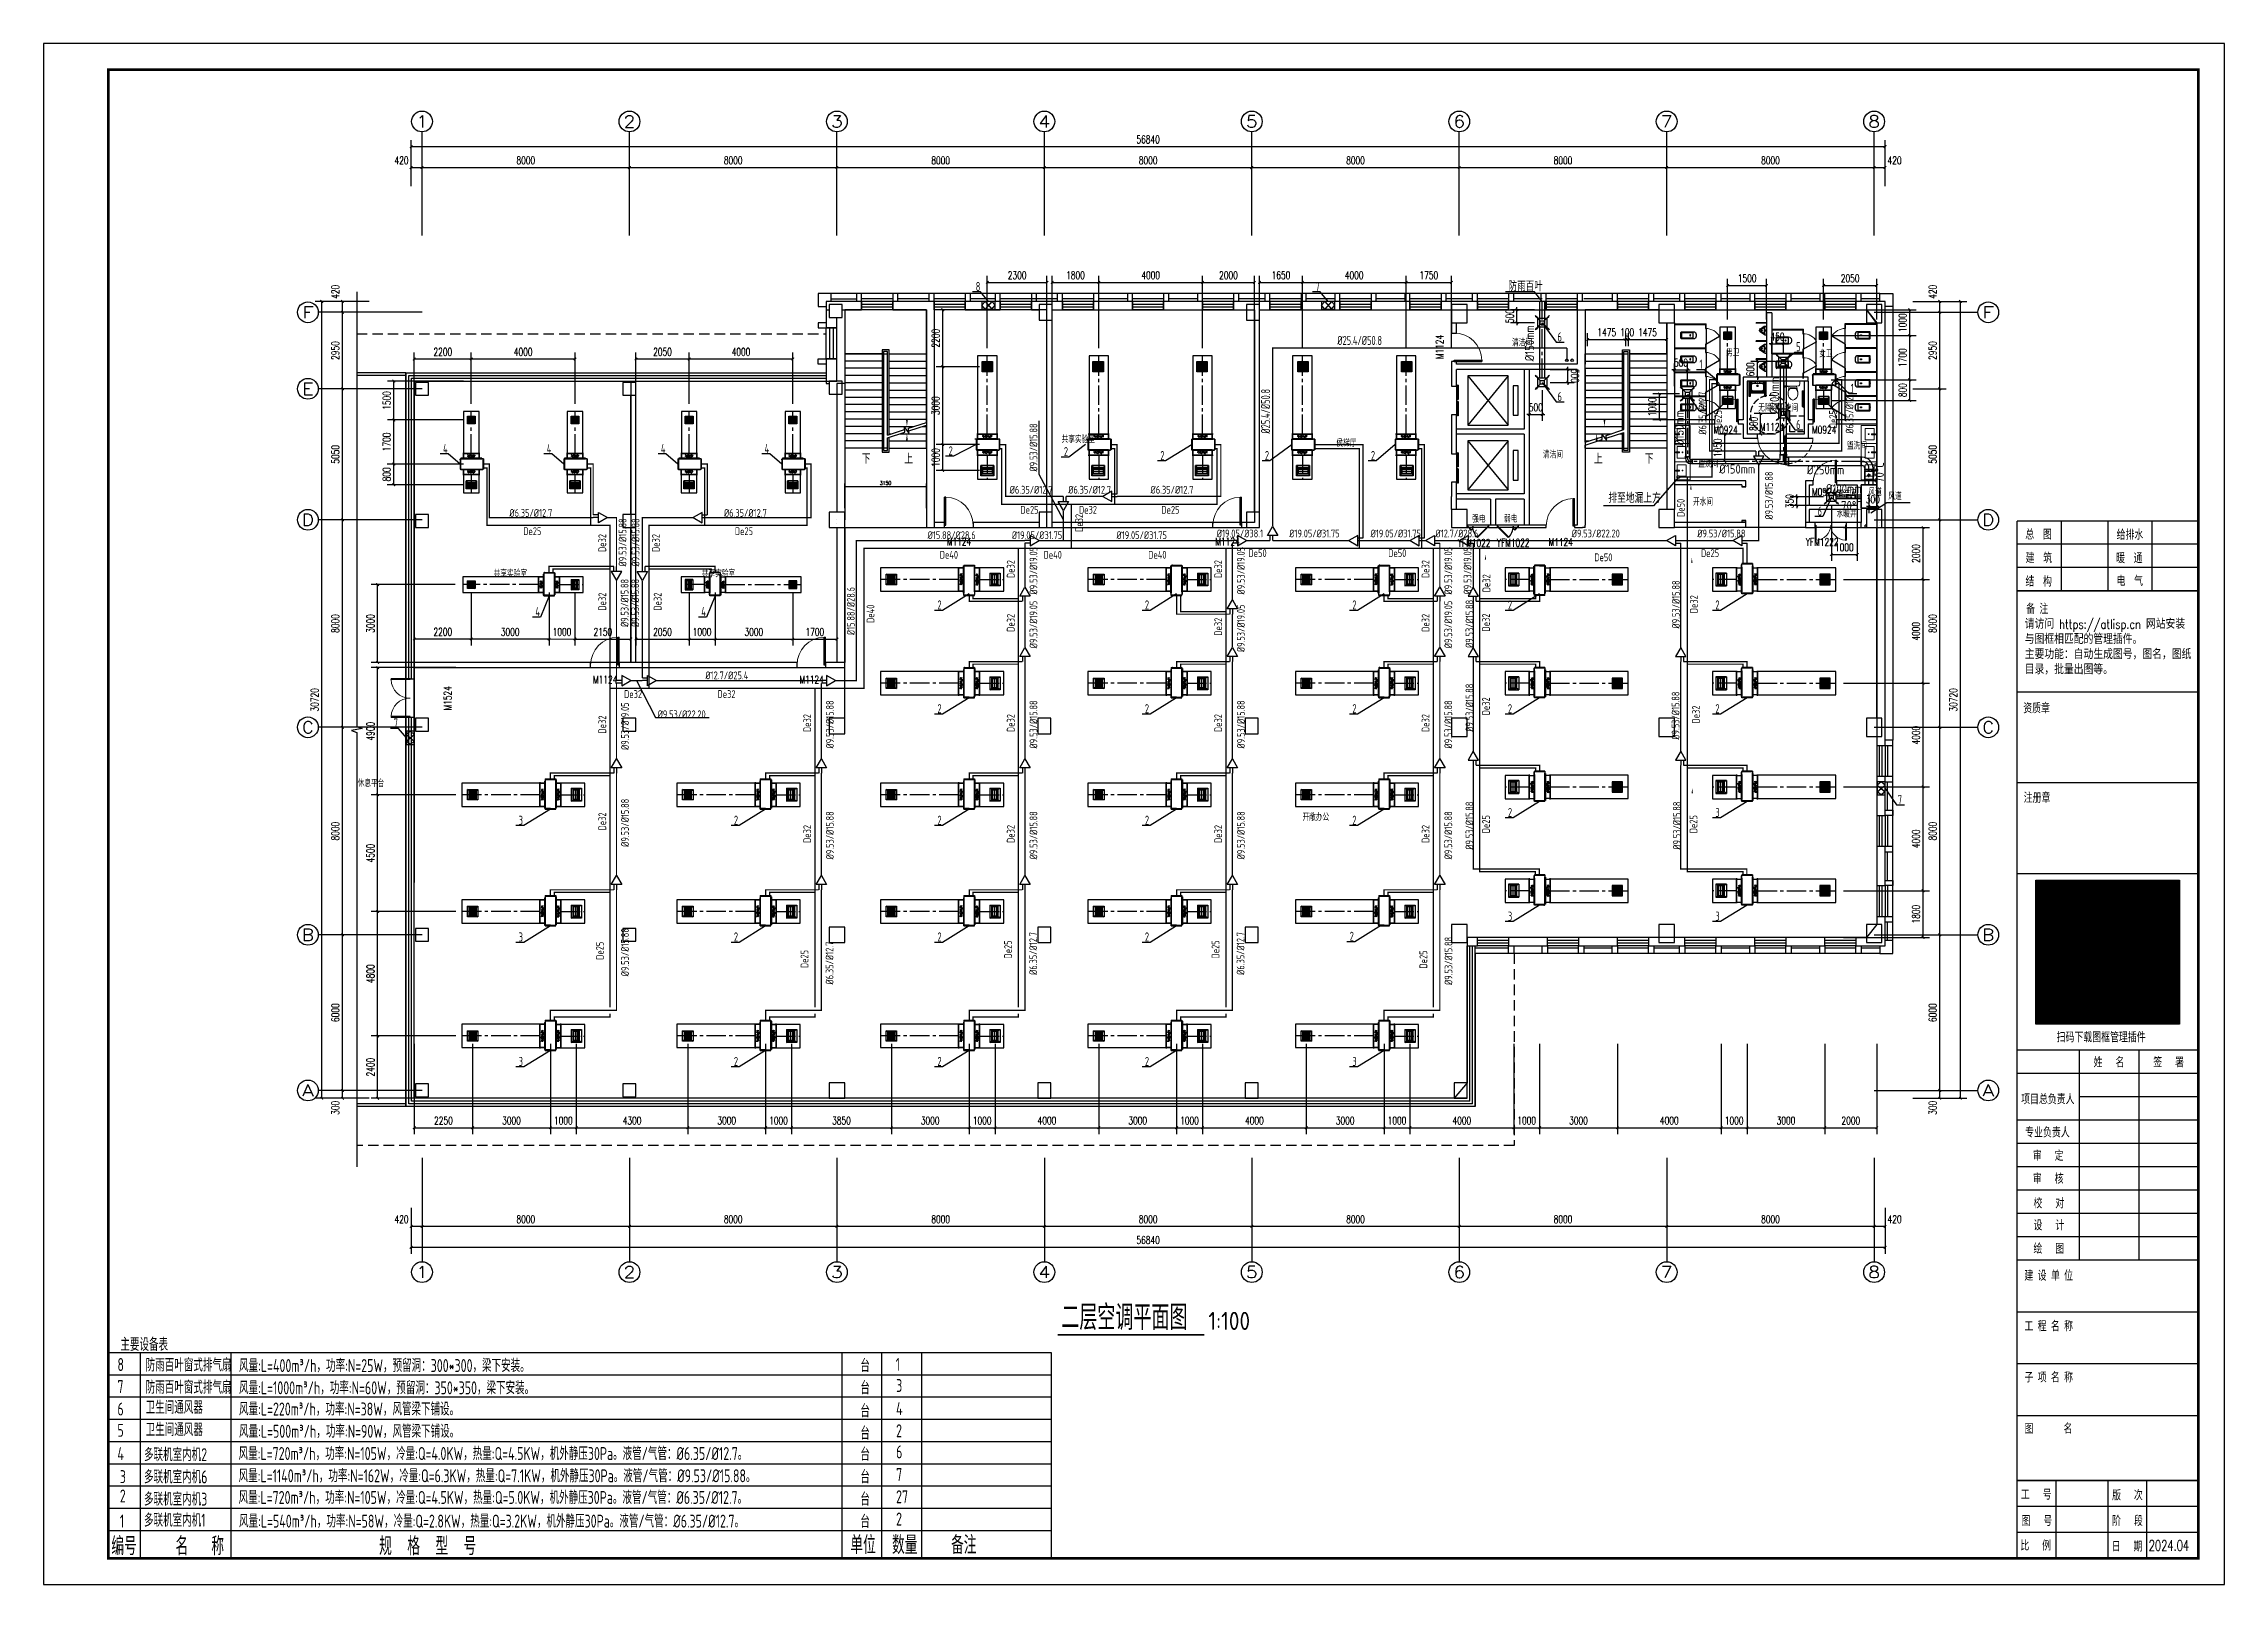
# Model space of a CAD drawing. Extents: x 1738143 to 1822243, y -608375 to -303375.
# Drawn here: x 1738143 to 1822243, y -546975 to -487575 of the extents above; entities that cross this region are included whole.
import ezdxf
from ezdxf.enums import TextEntityAlignment as Align

# ---------------------------------------------------------------- set-up
doc = ezdxf.new("R2018")
doc.units = 0
doc.header["$LTSCALE"] = 1000
doc.header["$MEASUREMENT"] = 0
for name, pattern in [('_DASH', [0.6, 0.4, -0.2]), ('CENTER2', [1.125, 0.75, -0.125, 0.125, -0.125]), ('DASH', [0.35, 0.25, -0.1])]:
    doc.linetypes.add(name, pattern=pattern)
for name, color, linetype, lineweight in [('A-FLOR-IDEN', 7, 'Continuous', 20), ('A-LVTRY', 145, 'Continuous', 20), ('洁具', 144, 'Continuous', 9)]:
    doc.layers.add(name, color=color, linetype=linetype, lineweight=lineweight)
for name, color, linetype in [('AXIS', 3, 'Continuous'), ('AXIS_TEXT', 7, 'Continuous'), ('C-sheet(通用-图框)', 7, 'Continuous'), ('COLUMN', 9, 'Continuous'), ('CURTWALL', 4, 'Continuous'), ('DIM-空冷凝水', 3, 'Continuous'), ('DIM_SYMB', 3, 'Continuous'), ('DUCT-排风中心线', 5, 'CENTER2'), ('DUCT-排风标注', 3, 'Continuous'), ('DUCT-排风法兰', 2, 'Continuous'), ('DUCT-排风管', 31, 'Continuous'), ('DUCT-排风管端线', 2, 'Continuous'), ('DUCT-排风阀门', 7, 'Continuous'), ('DUCT-排风风口', 7, 'Continuous'), ('DUCT-送风中心线', 5, 'CENTER2'), ('DUCT-送风标注', 3, 'Continuous'), ('DUCT-送风法兰', 2, 'Continuous'), ('DUCT-送风管', 4, 'Continuous'), ('DUCT-送风管端线', 2, 'Continuous'), ('DUCT-送风阀门', 7, 'Continuous'), ('EVTR', 2, 'Continuous'), ('LATRINE', 6, 'Continuous'), ('LVTRY', 6, 'Continuous'), ('PIPE-空冷凝水', 150, 'CENTER2'), ('PUB_DIM', 3, 'Continuous'), ('PUB_TEXT', 7, 'Continuous'), ('STAIR', 2, 'Continuous'), ('TH_DIM', 3, 'Continuous'), ('TH_TEXT', 7, 'Continuous'), ('TK', 4, 'Continuous'), ('VPIPE-空冷凝水', 150, 'CENTER2'), ('VRV-EQUIP', 7, 'Continuous'), ('VRV-PIPE', 1, 'Continuous'), ('VRV-VPIPE', 1, 'Continuous'), ('VRV-配件', 1, 'Continuous'), ('WALL', 9, 'Continuous'), ('WINDOW', 4, 'Continuous'), ('WINDOW_TEXT', 7, 'Continuous'), ('采暖', 7, 'Continuous')]:
    doc.layers.add(name, color=color, linetype=linetype)
doc.styles.add('_TCH_AXIS', font='COMPLEX', dxfattribs={"bigfont": 'GBCBIG'})
doc.styles.add('_TCH_DIM', font='SIMPLEX', dxfattribs={"bigfont": 'GBCBIG'})
doc.styles.add('_TCH_DIM_T3', font='SIMPLEX', dxfattribs={"width": 0.705882, "bigfont": 'GBCBIG'})
doc.styles.add('_TCH_WINDOW', font='SIMPLEX', dxfattribs={"height": 3.5, "bigfont": 'GBCBIG'})
doc.styles.add('_THVAC_SERIAL', font='COMPLEX', dxfattribs={"width": 0.8, "height": 3.5, "bigfont": 'HZTXT'})
doc.styles.add('COMPLEX', font='COMPLEX')
doc.styles.add('HZTXT1', font='romans.shx', dxfattribs={"width": 0.7, "bigfont": 'GBHZFS.SHX'})
doc.styles.add('ROS', font='simhei.ttf', dxfattribs={"width": 0.7})
doc.styles.get("Standard").update_dxf_attribs({"font": 'gbenor.shx', "bigfont": 'gbcbig.shx'})
doc.styles.add('TSSD_Dimension', font='tssdeng.shx', dxfattribs={"width": 0.7, "bigfont": 'hztxt.shx'})
doc.styles.add('TSSD_Rein', font='Tssdeng.shx', dxfattribs={"width": 0.7, "bigfont": 'hztxt.shx'})
doc.styles.add('黑体', font='simhei.ttf')
doc.dimstyles.new('_TCH_ARCH&&100', dxfattribs={"dimtxt": 297.5, "dimasz": 100, "dimexe": 250, "dimexo": 300, "dimgap": 126.25, "dimtad": 1, "dimdec": 0, "dimzin": 0, "dimdsep": 46, "dimtxsty": '_TCH_DIM_T3', "dimblk": 'ARCHTICK', "dimcen": 0.09, "dimclrt": 7, "dimazin": 2, "dimtfac": 1, "dimtdec": 0, "dimtix": 1, "dimtmove": 2, "dimatfit": 3, "dimfxl": 30, "dimtolj": 1, "dimtzin": 0, "dimarcsym": 0})
doc.dimstyles.new('_TCH_ARCH&&50', dxfattribs={"dimtxt": 148.75, "dimasz": 50, "dimexe": 125, "dimexo": 150, "dimgap": 63.125, "dimtad": 1, "dimdec": 0, "dimzin": 0, "dimdsep": 46, "dimtxsty": '_TCH_DIM_T3', "dimblk": 'ARCHTICK', "dimcen": 0.09, "dimclrt": 7, "dimazin": 2, "dimtfac": 1, "dimtdec": 0, "dimtix": 1, "dimtmove": 2, "dimatfit": 3, "dimfxl": 100, "dimtolj": 1, "dimtzin": 0, "dimarcsym": 0})

msp = doc.modelspace()

# ---------------------------------------------------------------- texts
at = {"layer": 'DUCT-排风标注'}
for s, p in [('%%C150mm', (1795622.3, -499823.2, 2500)), ('%%C200mm', (1805066.4, -501855.3)), ('%%C150mm', (1801393.9, -503093.1, 375))]:
    msp.add_text(s, height=350, rotation=90, dxfattribs=at).set_placement(p)
for s, p in [('%%C150mm', (1802761.4, -504150.6, 375)), ('%%C100mm', (1806874, -504906.3, 2875))]:
    msp.add_text(s, height=350, dxfattribs=at).set_placement(p)
at = {"layer": 'DUCT-排风阀门'}
msp.add_text('70%%dC', height=350, dxfattribs=at).set_placement((1807463.3, -505558.2, 2875))
at = {"layer": 'DUCT-送风标注'}
for s, height, p in [('%%C250mm', 350, (1806141.8, -504180.8, -2875)), ('排至地漏上方', 337.59, (1798486.5, -505277.9, 2875))]:
    msp.add_text(s, height=height, dxfattribs=at).set_placement(p)
at = {"layer": 'DUCT-送风阀门'}
msp.add_text('70%%dC', height=350, rotation=90, dxfattribs=at).set_placement((1809111.3, -504510.5, 2875))
at = {"layer": 'PUB_TEXT'}
for s, height, p in [('二层空调平面图', 964.54, (1777392.8, -537168.1)), ('1:100', 700, (1783060.5, -537168.1))]:
    msp.add_text(s, height=height, dxfattribs=at).set_placement(p)
at = {"layer": 'PUB_TEXT', "style": 'TSSD_Rein', "width": 0.7}
msp.add_text('主要设备表', height=500, dxfattribs=at).set_placement((1741104.7, -537977))
at = {"layer": 'TH_TEXT', "style": 'TSSD_Rein', "width": 0.7}
for s, p in [('8', (1774090.2, -497114.8, 600.2)), ('7', (1787190.2, -497114.8, 600.2)), ('防雨百叶', (1794634.3, -497114.8, 3475.2)), ('6', (1796526, -499055.1, 3200.2)), ('5', (1805729.6, -499434.3, 600.2)), ('1', (1801998.9, -500110.6, 600.2)), ('6', (1796526, -501355.2, 600.2)), ('1', (1807831, -501035.2, -1899.8)), ('5', (1802029.6, -501683.5, 600.2)), ('6', (1805729.6, -502433.5, 600.2)), ('4', (1753547.9, -503360.6, 600.2)), ('4', (1757547.9, -503360.6, 600.2)), ('4', (1761947.9, -503360.6, 600.2)), ('4', (1765947.9, -503360.6, 600.2)), ('2', (1773042.3, -503447.2, 600.2)), ('2', (1777488.6, -503479.2, -1899.8)), ('2', (1781209.3, -503630.9, -1899.8)), ('2', (1785240.5, -503630.2, -1899.8)), ('2', (1789330.1, -503630.2, -1899.8)), ('6', (1806558, -505774.5, 3200.2)), ('4', (1757107.8, -509647, 600.2)), ('4', (1763506.4, -509647, 600.2)), ('2', (1772613.3, -509389.4, -1899.8)), ('2', (1780614.1, -509389.4, -1899.8)), ('2', (1788614.1, -509389.4, -1899.8)), ('2', (1794613.7, -509389.4, -1899.8)), ('2', (1802613.7, -509389.4, -1899.8)), ('7', (1751644.5, -513939.1, 600.2)), ('2', (1772613.3, -513389.4, -1899.8)), ('2', (1780613.3, -513389.4, -1899.8)), ('2', (1788613.3, -513389.4, -1899.8)), ('2', (1794613.7, -513389.4, -1899.8)), ('2', (1802613.7, -513389.4, -1899.8)), ('2', (1794613.7, -517389.4, -1899.8)), ('3', (1802613.7, -517389.4, -1899.8)), ('7', (1809649.3, -516887.8, 600.2)), ('3', (1756463.3, -517689.4, -1899.8)), ('2', (1764763.3, -517689.4, -1899.8)), ('2', (1772613.3, -517689.4, -1899.8)), ('2', (1780613.3, -517689.4, -1899.8)), ('2', (1788613.3, -517689.4, -1899.8)), ('3', (1794613.7, -521389.4, -1899.8)), ('3', (1802612.9, -521389.4, -1899.8)), ('3', (1756463.3, -522189.4, -1899.8)), ('2', (1764763.3, -522189.4, -1899.8)), ('2', (1772613.3, -522189.4, -1899.8)), ('2', (1780613.3, -522189.4, -1899.8)), ('2', (1788511.7, -522163.4, -1899.8)), ('3', (1756463.3, -526989.4, -1899.8)), ('2', (1764763.3, -526989.4, -1899.8)), ('2', (1772613.3, -526989.4, -1899.8)), ('2', (1780613.3, -526989.4, -1899.8)), ('3', (1788613.3, -526989.4, -1899.8))]:
    msp.add_text(s, height=350, dxfattribs=at).set_placement(p)
at = {"layer": '采暖', "style": 'TSSD_Dimension', "width": 0.7}
for s, height, p in [('台', 500, (1769640.7, -538792.8)), ('8', 500, (1740989.6, -538750.5)), ('1', 500, (1771001.6, -538744.3)), ('3', 500, (1771020.8, -539557.5)), ('7', 500, (1740989.6, -539601.7)), ('台', 500, (1769640.7, -539650.8)), ('6', 500, (1740989.6, -540464.6)), ('台', 500, (1769640.7, -540541.1)), ('4', 500, (1771018.2, -540447.8)), ('5', 500, (1740989.6, -541285.9)), ('台', 500, (1769640.7, -541398.1)), ('2', 500, (1771018.2, -541304.9)), ('4', 500, (1740989.6, -542182.9)), ('台', 500, (1769640.7, -542211.9)), ('6', 500, (1771018.2, -542118.7)), ('3', 500, (1741082.7, -543071.9)), ('台', 500, (1769640.7, -543082.8)), ('7', 500, (1771018.2, -542989.5)), ('2', 500, (1741082.7, -543817.6)), ('台', 500, (1769640.7, -543940.8)), ('27', 500, (1771018.2, -543847.5)), ('1', 500, (1741082.7, -544784.2)), ('台', 500, (1769640.7, -544798.8)), ('2', 500, (1771018.2, -544705.5)), ('编号', 700, (1740755.5, -545850.2)), ('名   称', 700, (1743228.9, -545850.2)), ('规  格  型  号', 700, (1751082.2, -545850.2)), ('单位', 700, (1769253.5, -545806.1)), ('数量', 700, (1770861.4, -545806.1)), ('备注', 700, (1773140.3, -545806.1))]:
    msp.add_text(s, height=height, dxfattribs=at).set_placement(p)
at = {"layer": '采暖', "width": 28472.73, "line_spacing_factor": 0.96}
for s, insert, char_height, attachment_point, style in [('{\\Ftssdeng,tssdchn|c134;%%C25.4/%%C50.8}', (1788033.5, -499192.6), 350, 7, 'TSSD_Dimension'), ('{\\Ftssdeng,tssdchn|c134;%%C6.35/%%C12.7}', (1775398.7, -504924.1, 5000), 300, 7, 'TSSD_Rein'), ('{\\Ftssdeng,tssdchn|c134;De25}', (1775813.1, -505697.6), 300, 7, 'TSSD_Rein'), ('{\\Ftssdeng,tssdchn|c134;%%C6.35/%%C12.7}', (1777656.5, -504924.1, 5000), 300, 7, 'TSSD_Rein'), ('{\\Ftssdeng,tssdchn|c134;De32}', (1778070.8, -505697.6), 300, 7, 'TSSD_Rein'), ('{\\Ftssdeng,tssdchn|c134;%%C6.35/%%C12.7}', (1780832.2, -504924.1, 5000), 300, 7, 'TSSD_Rein'), ('{\\Ftssdeng,tssdchn|c134;De25}', (1781246.5, -505697.6), 300, 7, 'TSSD_Rein'), ('{\\Ftssdeng,tssdchn|c134;%%C6.35/%%C12.7}', (1756106, -505818.9, 5000), 300, 7, 'TSSD_Rein'), ('{\\Ftssdeng,tssdchn|c134;De25}', (1756638.7, -506520.9, 5000), 300, 7, 'TSSD_Rein'), ('{\\Ftssdeng,tssdchn|c134;%%C6.35/%%C12.7}', (1766033.3, -505818.9, 5000), 300, 9, 'TSSD_Rein'), ('{\\Ftssdeng,tssdchn|c134;De25}', (1765500.6, -506520.9, 5000), 300, 9, 'TSSD_Rein'), ('{\\Ftssdeng,tssdchn|c134;%%C15.88/%%C28.6}', (1772234.1, -506673.9, 5000), 300, 7, 'TSSD_Rein'), ('{\\Ftssdeng,tssdchn|c134;%%C19.05/%%C31.75}', (1775482.2, -506673.9, 5000), 300, 7, 'TSSD_Rein'), ('{\\Ftssdeng,tssdchn|c134;%%C19.05/%%C31.75}', (1779518.4, -506673.9, 5000), 300, 7, 'TSSD_Rein'), ('{\\Ftssdeng,tssdchn|c134;%%C19.05/%%C38.1}', (1783384.7, -506608.7, 5000), 300, 7, 'TSSD_Rein'), ('{\\Ftssdeng,tssdchn|c134;De50}', (1784607.3, -507366.3, 2500), 300, 7, 'TSSD_Rein'), ('{\\Ftssdeng,tssdchn|c134;%%C19.05/%%C31.75}', (1786179.8, -506609.7, 5000), 300, 7, 'TSSD_Rein'), ('{\\Ftssdeng,tssdchn|c134;%%C19.05/%%C31.75}', (1789317.6, -506609.7, 5000), 300, 7, 'TSSD_Rein'), ('{\\Ftssdeng,tssdchn|c134;De50}', (1789996, -507366.3, 2500), 300, 7, 'TSSD_Rein'), ('{\\Ftssdeng,tssdchn|c134;%%C12.7/%%C28.6}', (1791818.1, -506609.7, 5000), 300, 7, 'TSSD_Rein'), ('{\\Ftssdeng,tssdchn|c134;%%C9.53/%%C22.20}', (1797074.1, -506609.7, 5000), 300, 7, 'TSSD_Rein'), ('{\\Ftssdeng,tssdchn|c134;%%C9.53/%%C15.88}', (1801916.9, -506609.7, 5000), 300, 7, 'TSSD_Rein'), ('{\\Ftssdeng,tssdchn|c134;De25}', (1802058.1, -507366.3, 2500), 300, 7, 'TSSD_Rein'), ('{\\Ftssdeng,tssdchn|c134;De40}', (1772701.5, -507431.5, 2500), 300, 7, 'TSSD_Rein'), ('{\\Ftssdeng,tssdchn|c134;De40}', (1776704.8, -507431.5, 2500), 300, 7, 'TSSD_Rein'), ('{\\Ftssdeng,tssdchn|c134;De40}', (1780741, -507431.5, 2500), 300, 7, 'TSSD_Rein'), ('{\\Ftssdeng,tssdchn|c134;De50}', (1797942.1, -507529.7, 5000), 300, 7, 'TSSD_Rein'), ('{\\Ftssdeng,tssdchn|c134;%%C12.7/%%C25.4}', (1763664.1, -512079.5, 2500), 300, 7, 'TSSD_Rein'), ('{\\Ftssdeng,tssdchn|c134;De32}', (1760527.7, -512800.8), 300, 7, 'TSSD_Rein'), ('{\\Ftssdeng,tssdchn|c134;De32}', (1764131.5, -512800.8), 300, 7, 'TSSD_Rein'), ('{\\Ftssdeng,tssdchn|c134;%%C9.53/%%C22.20}', (1761821.8, -513579.3, 2500), 300, 7, 'TSSD_Rein'), ('防雨百叶窗式排气扇', (1742079.4, -538268.7), 500, 1, 'TSSD_Dimension'), ('风量:L=400m{\\fISOCPEUR|b0|i0|c0|p34;³}/h，功率:N=25W，预留洞：300*300，梁下安装。', (1745678.1, -538289.4), 500, 1, 'TSSD_Dimension'), ('防雨百叶窗式排气扇', (1742079.4, -539126.7), 500, 1, 'TSSD_Dimension'), ('{\\W0.7;\\P卫生间通风器}', (1742079.4, -539101.3), 500, 1, 'TSSD_Dimension'), ('风量:L=1000m{\\fISOCPEUR|b0|i0|c0|p34;³}/h，功率:N=60W，预留洞：350*350，梁下安装。', (1745678.1, -539147.4), 500, 1, 'TSSD_Dimension'), ('风量:L=220m{\\fISOCPEUR|b0|i0|c0|p34;³}/h，功率:N=38W，风管梁下铺设。   ', (1745678.1, -539964.7), 500, 1, 'TSSD_Dimension'), ('{\\W0.7;\\P卫生间通风器}', (1742079.4, -539959.3), 500, 1, 'TSSD_Dimension'), ('风量:L=500m{\\fISOCPEUR|b0|i0|c0|p34;³}/h，功率:N=90W，风管梁下铺设。   ', (1745678.1, -540822.7), 500, 1, 'TSSD_Dimension'), ('多联机室内机2', (1742014.9, -541724), 500, 1, 'TSSD_Dimension'), ('风量:L=720m{\\fISOCPEUR|b0|i0|c0|p34;³\\Ftssdeng,tssdchn|c134;/h，功率:N=105W，冷量:Q=4.0KW，热量:Q=4.5KW，机外静压30Pa。液管/气管：%%C6.35/%%C12.7。}', (1745662.8, -541680.7), 500, 1, 'TSSD_Dimension'), ('多联机室内机6', (1742014.9, -542582), 500, 1, 'TSSD_Dimension'), ('风量:L=1140m{\\fISOCPEUR|b0|i0|c0|p34;³\\Ftssdeng,tssdchn|c134;/h，功率:N=162W，冷量:Q=6.3KW，热量:Q=7.1KW，机外静压30Pa。液管/气管：%%C9.53/%%C15.88。}', (1745662.8, -542538.7), 500, 1, 'TSSD_Dimension'), ('多联机室内机3', (1742014.9, -543440), 500, 1, 'TSSD_Dimension'), ('风量:L=720m{\\fISOCPEUR|b0|i0|c0|p34;³\\Ftssdeng,tssdchn|c134;/h，功率:N=105W，冷量:Q=4.5KW，热量:Q=5.0KW，机外静压30Pa。液管/气管：%%C6.35/%%C12.7。}', (1745662.8, -543374.3), 500, 1, 'TSSD_Dimension'), ('多联机室内机1', (1742014.9, -544755.9), 500, 7, 'TSSD_Dimension'), ('风量:L=540m{\\fISOCPEUR|b0|i0|c0|p34;³\\Ftssdeng,tssdchn|c134;/h，功率:N=58W，冷量:Q=2.8KW，热量:Q=3.2KW，机外静压30Pa。液管/气管：%%C6.35/%%C12.7。}', (1745678.1, -544802.6), 500, 7, 'TSSD_Dimension')]:
    msp.add_mtext(s, dxfattribs=dict(at, insert=insert, char_height=char_height, attachment_point=attachment_point, style=style))
at = {"layer": '采暖', "width": 28472.73, "rotation": 90, "line_spacing_factor": 0.96}
for s, insert, char_height, attachment_point, style in [('{\\Ftssdeng,tssdchn|c134;%%C25.4/%%C50.8}', (1785441.2, -502609.7), 350, 7, 'TSSD_Dimension'), ('{\\Ftssdeng,tssdchn|c134;%%C6.35/%%C12.7}', (1807939.5, -502612.8, 2500), 300, 7, 'TSSD_Rein'), ('{\\Ftssdeng,tssdchn|c134;%%C6.35/%%C12.7}', (1802268.5, -502650.1), 300, 7, 'TSSD_Rein'), ('{\\Ftssdeng,tssdchn|c134;De25}', (1802868.4, -502403.6, 2500), 300, 7, 'TSSD_Rein'), ('{\\Ftssdeng,tssdchn|c134;De25}', (1807301.5, -502403.6, 2500), 300, 7, 'TSSD_Rein'), ('{\\Ftssdeng,tssdchn|c134;%%C9.53/%%C15.88}', (1776463.9, -504072, 2500), 300, 7, 'TSSD_Rein'), ('{\\Ftssdeng,tssdchn|c134;%%C9.53/%%C15.88}', (1804829.4, -505925.8), 300, 7, 'TSSD_Rein'), ('{\\Ftssdeng,tssdchn|c134;De50}', (1801429.2, -505823.2, 10000), 300, 7, 'TSSD_Rein'), ('{\\Ftssdeng,tssdchn|c134;%%C9.53/%%C15.88}', (1760620.7, -507731.6, 2500), 300, 7, 'TSSD_Rein'), ('{\\Ftssdeng,tssdchn|c134;%%C9.53/%%C15.88}', (1760822.1, -507731.6, 2500), 300, 1, 'TSSD_Rein'), ('{\\Ftssdeng,tssdchn|c134;De32}', (1778228.6, -506399.8, 2500), 300, 7, 'TSSD_Rein'), ('{\\Ftssdeng,tssdchn|c134;De32}', (1759837.7, -507175.4, 2500), 300, 7, 'TSSD_Rein'), ('{\\Ftssdeng,tssdchn|c134;De32}', (1761605.1, -507175.4, 2500), 300, 1, 'TSSD_Rein'), ('{\\Ftssdeng,tssdchn|c134;De32}', (1775588.5, -508179.5, 2500), 300, 7, 'TSSD_Rein'), ('{\\Ftssdeng,tssdchn|c134;%%C9.53/%%C19.05}', (1776463.9, -508812.8, 2500), 300, 7, 'TSSD_Rein'), ('{\\Ftssdeng,tssdchn|c134;De32}', (1783589.1, -508179.5, 2500), 300, 7, 'TSSD_Rein'), ('{\\Ftssdeng,tssdchn|c134;%%C9.53/%%C19.05}', (1784464.5, -508812.8, 2500), 300, 7, 'TSSD_Rein'), ('{\\Ftssdeng,tssdchn|c134;De32}', (1791588.3, -508179.5, 2500), 300, 7, 'TSSD_Rein'), ('{\\Ftssdeng,tssdchn|c134;%%C9.53/%%C19.05}', (1792463.7, -508812.8, 2500), 300, 7, 'TSSD_Rein'), ('{\\Ftssdeng,tssdchn|c134;%%C9.53/%%C19.05}', (1793206.5, -508812.8, 2500), 300, 7, 'TSSD_Rein'), ('{\\Ftssdeng,tssdchn|c134;%%C9.53/%%C15.88}', (1760700.2, -510067.4, 2500), 300, 7, 'TSSD_Rein'), ('{\\Ftssdeng,tssdchn|c134;%%C9.53/%%C15.88}', (1760809.7, -510067.4, 2500), 300, 1, 'TSSD_Rein'), ('{\\Ftssdeng,tssdchn|c134;%%C15.88/%%C28.6}', (1769422.9, -510376.8, 2500), 300, 7, 'TSSD_Rein'), ('{\\Ftssdeng,tssdchn|c134;De32}', (1793932.3, -508728.2, 5000), 300, 7, 'TSSD_Rein'), ('{\\Ftssdeng,tssdchn|c134;%%C9.53/%%C15.88}', (1801238.7, -510124.8, 5000), 300, 7, 'TSSD_Rein'), ('{\\Ftssdeng,tssdchn|c134;De32}', (1759837.7, -509434.1, 2500), 300, 7, 'TSSD_Rein'), ('{\\Ftssdeng,tssdchn|c134;De32}', (1761672.3, -509434.1, 2500), 300, 1, 'TSSD_Rein'), ('{\\Ftssdeng,tssdchn|c134;De40}', (1770180.5, -509909.4), 300, 7, 'TSSD_Rein'), ('{\\Ftssdeng,tssdchn|c134;%%C9.53/%%C19.05}', (1776463.9, -510885.7, 2500), 300, 7, 'TSSD_Rein'), ('{\\Ftssdeng,tssdchn|c134;%%C9.53/%%C19.05}', (1784464.5, -511034.1, 2500), 300, 7, 'TSSD_Rein'), ('{\\Ftssdeng,tssdchn|c134;%%C9.53/%%C19.05}', (1792463.7, -510885.7, 2500), 300, 7, 'TSSD_Rein'), ('{\\Ftssdeng,tssdchn|c134;%%C9.53/%%C15.88}', (1793277.1, -510872.6, 2500), 300, 7, 'TSSD_Rein'), ('{\\Ftssdeng,tssdchn|c134;De32}', (1801932.9, -509535.3, 5000), 300, 7, 'TSSD_Rein'), ('{\\Ftssdeng,tssdchn|c134;De32}', (1775588.5, -510252.4, 2500), 300, 7, 'TSSD_Rein'), ('{\\Ftssdeng,tssdchn|c134;De32}', (1783589.1, -510400.8, 2500), 300, 7, 'TSSD_Rein'), ('{\\Ftssdeng,tssdchn|c134;De32}', (1791588.3, -510252.4, 2500), 300, 7, 'TSSD_Rein'), ('{\\Ftssdeng,tssdchn|c134;De32}', (1793916.1, -510239.3, 2500), 300, 7, 'TSSD_Rein'), ('{\\Ftssdeng,tssdchn|c134;%%C9.53/%%C15.88}', (1793277.1, -514105.3, 2500), 300, 7, 'TSSD_Rein'), ('{\\Ftssdeng,tssdchn|c134;De32}', (1793916.1, -513472, 2500), 300, 7, 'TSSD_Rein'), ('{\\Ftssdeng,tssdchn|c134;%%C9.53/%%C15.88}', (1801229.2, -514410.5, 5000), 300, 7, 'TSSD_Rein'), ('{\\Ftssdeng,tssdchn|c134;De32}', (1759837.7, -514173.2, 2500), 300, 7, 'TSSD_Rein'), ('{\\Ftssdeng,tssdchn|c134;%%C9.53/%%C19.05}', (1760713.1, -514806.5, 2500), 300, 7, 'TSSD_Rein'), ('{\\Ftssdeng,tssdchn|c134;De32}', (1767737.7, -514116.4, 2500), 300, 7, 'TSSD_Rein'), ('{\\Ftssdeng,tssdchn|c134;%%C9.53/%%C15.88}', (1768613.1, -514749.7, 2500), 300, 7, 'TSSD_Rein'), ('{\\Ftssdeng,tssdchn|c134;De32}', (1775588.5, -514116.4, 2500), 300, 7, 'TSSD_Rein'), ('{\\Ftssdeng,tssdchn|c134;%%C9.53/%%C15.88}', (1776463.9, -514749.7, 2500), 300, 7, 'TSSD_Rein'), ('{\\Ftssdeng,tssdchn|c134;De32}', (1783589.1, -514116.4, 2500), 300, 7, 'TSSD_Rein'), ('{\\Ftssdeng,tssdchn|c134;%%C9.53/%%C15.88}', (1784464.5, -514749.7, 2500), 300, 7, 'TSSD_Rein'), ('{\\Ftssdeng,tssdchn|c134;De32}', (1791588.3, -514116.4, 2500), 300, 7, 'TSSD_Rein'), ('{\\Ftssdeng,tssdchn|c134;%%C9.53/%%C15.88}', (1792463.7, -514749.7, 2500), 300, 7, 'TSSD_Rein'), ('{\\Ftssdeng,tssdchn|c134;De32}', (1802012.4, -513786.2, 5000), 300, 7, 'TSSD_Rein'), ('{\\Ftssdeng,tssdchn|c134;%%C9.53/%%C15.88}', (1760713.1, -518542, 2500), 300, 7, 'TSSD_Rein'), ('{\\Ftssdeng,tssdchn|c134;%%C9.53/%%C15.88}', (1793277.1, -518652.1, 2500), 300, 7, 'TSSD_Rein'), ('{\\Ftssdeng,tssdchn|c134;%%C9.53/%%C15.88}', (1801277.7, -518652.1, 2500), 300, 7, 'TSSD_Rein'), ('{\\Ftssdeng,tssdchn|c134;De32}', (1759837.7, -517908.7, 2500), 300, 7, 'TSSD_Rein'), ('{\\Ftssdeng,tssdchn|c134;De32}', (1767737.7, -518391.7, 2500), 300, 7, 'TSSD_Rein'), ('{\\Ftssdeng,tssdchn|c134;%%C9.53/%%C15.88}', (1768613.1, -519025.1, 2500), 300, 7, 'TSSD_Rein'), ('{\\Ftssdeng,tssdchn|c134;De32}', (1775588.5, -518391.7, 2500), 300, 7, 'TSSD_Rein'), ('{\\Ftssdeng,tssdchn|c134;%%C9.53/%%C15.88}', (1776463.9, -519025.1, 2500), 300, 7, 'TSSD_Rein'), ('{\\Ftssdeng,tssdchn|c134;De32}', (1783589.1, -518391.7, 2500), 300, 7, 'TSSD_Rein'), ('{\\Ftssdeng,tssdchn|c134;%%C9.53/%%C15.88}', (1784464.5, -519025.1, 2500), 300, 7, 'TSSD_Rein'), ('{\\Ftssdeng,tssdchn|c134;De32}', (1791588.3, -518391.7, 2500), 300, 7, 'TSSD_Rein'), ('{\\Ftssdeng,tssdchn|c134;%%C9.53/%%C15.88}', (1792463.7, -519025.1, 2500), 300, 7, 'TSSD_Rein'), ('{\\Ftssdeng,tssdchn|c134;De25}', (1793916.1, -518018.7, 2500), 300, 7, 'TSSD_Rein'), ('{\\Ftssdeng,tssdchn|c134;De25}', (1801916.7, -518018.7, 2500), 300, 7, 'TSSD_Rein'), ('{\\Ftssdeng,tssdchn|c134;%%C9.53/%%C15.88}', (1760713.1, -523531, 2500), 300, 7, 'TSSD_Rein'), ('{\\Ftssdeng,tssdchn|c134;%%C6.35/%%C12.7}', (1776453.5, -523478.1, 2500), 300, 7, 'TSSD_Rein'), ('{\\Ftssdeng,tssdchn|c134;%%C6.35/%%C12.7}', (1784454.1, -523478.1, 2500), 300, 7, 'TSSD_Rein'), ('{\\Ftssdeng,tssdchn|c134;De25}', (1759744.6, -522897.7, 2500), 300, 7, 'TSSD_Rein'), ('{\\Ftssdeng,tssdchn|c134;De25}', (1767634.2, -523216.3, 2500), 300, 7, 'TSSD_Rein'), ('{\\Ftssdeng,tssdchn|c134;%%C6.35/%%C12.7}', (1768602.7, -523849.7, 2500), 300, 7, 'TSSD_Rein'), ('{\\Ftssdeng,tssdchn|c134;De25}', (1775485, -522844.8, 2500), 300, 7, 'TSSD_Rein'), ('{\\Ftssdeng,tssdchn|c134;De25}', (1783485.6, -522844.8, 2500), 300, 7, 'TSSD_Rein'), ('{\\Ftssdeng,tssdchn|c134;De25}', (1791501.6, -523233, 2500), 300, 7, 'TSSD_Rein'), ('{\\Ftssdeng,tssdchn|c134;%%C9.53/%%C15.88}', (1792470.1, -523866.4, 2500), 300, 7, 'TSSD_Rein')]:
    msp.add_mtext(s, dxfattribs=dict(at, insert=insert, char_height=char_height, attachment_point=attachment_point, style=style))

# ---------------------------------------------------------------- blocks, each defined once
blk = doc.blocks.new('$lvtry$00000200')
at = {"color": 0}
for p, q in [((-110, -40), (-110, -470)), ((100, -30), (-100, -30)), ((110, -470), (110, -40))]:
    blk.add_line(p, q, dxfattribs=at)
blk.add_lwpolyline([(100, 0), (-100, 0, 0.414214), (-140, -40), (-140, -480, 0.414214), (-30, -590), (30, -590, 0.414214), (140, -480), (140, -40, 0.414214)], format="xyb", close=True, dxfattribs=at)
blk.add_lwpolyline([(140, -470), (-140, -470)], dxfattribs=at)
blk.add_circle((0, -359), 20, dxfattribs=at)
for centre, start, end in [((-100, -40), 90, 180), ((100, -40), 0, 90)]:
    blk.add_arc(centre, 10, start, end, dxfattribs=at)
for p in [(0, 0), (0, -359)]:
    blk.add_point(p, dxfattribs=at)
blk = doc.blocks.new('$lvtry$00000107')
for p, q in [((-170, 0), (170, 0)), ((-170, -61), (-170, 0)), ((170, -61), (170, 0)), ((-162, -88), (-69, -231)), ((-124, -91), (-43, -216)), ((-116, -76), (116, -76)), ((43, -216), (124, -91)), ((69, -231), (162, -88))]:
    blk.add_line(p, q)
for centre, radius in [((0, -177), 20), ((0, -38), 17.7)]:
    blk.add_circle(centre, radius)
for centre, radius, start, end in [((-120, -61), 50, 180, 213.0863), ((-116, -86), 10, 90, 213.0863), ((0, -191), 80, 210, 330), ((0, -191), 50, 210, 330), ((116, -86), 10, 326.9137, 90), ((120, -61), 50, 326.9137, 0)]:
    blk.add_arc(centre, radius, start, end)
blk.add_point((0, -38))
blk = doc.blocks.new('52')
at = {"layer": 'A-LVTRY'}
for p, q in [((2025174, -89652), (2025174, -90361)), ((2025207, -90361), (2025207, -89652)), ((2025355, -89937), (2025396, -90178)), ((2025725, -89937), (2025684, -90178)), ((2025897, -89971), (2025897, -89427)), ((2025964, -89954), (2025914, -89954)), ((2025930, -89954), (2025930, -89427)), ((2025964, -89344), (2025974, -89344)), ((2025964, -89397), (2025964, -89344)), ((2025970, -89354), (2025964, -89354)), ((2025970, -89387), (2025964, -89387)), ((2025974, -89397), (2025964, -89397)), ((2025964, -89944), (2025974, -89944)), ((2025964, -89997), (2025964, -89944)), ((2025164, -90361), (2025164, -90371)), ((2025217, -90361), (2025164, -90361)), ((2025217, -90371), (2025217, -90361)), ((2025333, -90174), (2025244, -90189)), ((2025259, -90164), (2025344, -90164)), ((2025352, -90170), (2025339, -90176)), ((2025435, -90084), (2025465, -90084)), ((2025435, -90106), (2025435, -90084)), ((2025465, -90106), (2025435, -90106)), ((2025465, -90084), (2025465, -90106)), ((2025475, -90101), (2025465, -90101)), ((2025475, -90106), (2025475, -90084)), ((2025605, -90106), (2025475, -90106)), ((2025605, -90084), (2025605, -90106)), ((2025605, -90101), (2025615, -90101)), ((2025615, -90084), (2025615, -90106)), ((2025645, -90084), (2025615, -90084)), ((2025615, -90106), (2025645, -90106)), ((2025645, -90106), (2025645, -90084)), ((2025914, -89987), (2025964, -89987)), ((2025974, -89997), (2025964, -89997))]:
    blk.add_line(p, q, dxfattribs=at)
blk.add_circle((2025244, -90164), 25, dxfattribs=at)
for centre, radius, start, end in [((2025190, -89652), 16.5, 0, 180), ((2025634, -89890), 283, 124.20546, 219.76911), ((2025540, -89751), 116, 55.79454, 124.20546), ((2025446, -89890), 283, 320.23089, 55.79454), ((2025970, -89427), 73, 90, 180), ((2025914, -89971), 16.5, 90, 270), ((2025970, -89427), 40, 90, 180), ((2025259, -90159), 4.47, 188.438, 270), ((2025956, -90326), 681, 170.56767, 181.29048), ((2025305, -90341), 30, 181.29048, 270), ((2025314, -90219), 30, 99.39242, 170.56767), ((2025540, -91588), 1417, 80.60758, 99.39242), ((2025334, -90181), 7.2, 44.80926, 99.60707), ((2025349, -90181), 11.1, 71.51587, 152.14384), ((2025344, -90172), 8.66, 13.40924, 90), ((2025440, -90052), 30, 219.76911, 265.55342), ((2025540, -88761), 1325, 265.55342, 274.44658), ((2025641, -90052), 30, 274.44658, 320.23089), ((2025766, -90219), 30, 9.43233, 80.60758), ((2025775, -90341), 30, 270, 358.70952), ((2025124, -90326), 681, 358.70952, 9.43233)]:
    blk.add_arc(centre, radius, start, end, dxfattribs=at)
blk = doc.blocks.new('$plan$00003700')
at = {"layer": '洁具'}
for p, q in [((-279, -123), (-251, -123)), ((-277, -51), (-251, -51)), ((-251, -349), (-251, -26)), ((-251, -26), (251, -26)), ((-221, -381), (-251, -349)), ((-232, -26), (-232, -79)), ((-232, -79), (-154, -79)), ((-191, -100), (-232, -127)), ((-232, -127), (-232, -335)), ((-232, -335), (-191, -381)), ((222, -381), (-221, -381)), ((-191, -100), (189, -100)), ((-149, -84), (-149, -100)), ((148, -84), (148, -100)), ((232, -79), (153, -79)), ((232, -335), (191, -381)), ((192, -101), (232, -127)), ((222, -381), (251, -349)), ((232, -26), (232, -79)), ((232, -127), (232, -335)), ((251, -349), (251, -26)), ((279, -51), (253, -51)), ((281, -123), (253, -123))]:
    blk.add_line(p, q, dxfattribs=at)
blk.add_lwpolyline([(280, -350), (230, -410), (-230, -410), (-280, -350), (-280, 0), (280, 0)], close=True, dxfattribs=at)
for centre, radius in [((-89, -56), 15), ((1, -182), 33.1), ((1, -182), 24.9), ((1, -44), 8), ((91, -54), 15)]:
    blk.add_circle(centre, radius, dxfattribs=at)
for centre, start, end in [((-154, -84), 0, 90), ((153, -84), 90, 180), ((189, -105), 57.24435, 90)]:
    blk.add_arc(centre, 5, start, end, dxfattribs=at)
blk = doc.blocks.new('A$C372F7DB2')
at = {"layer": 'LVTRY'}
for points in [[(-580, -40, -1), (-580, 0), (0, 0), (0, -40)], [(-580, -640, -1), (-580, -600), (0, -600), (0, -640)], [(-470, -39, -1), (-431, -39), (-431, -600, -1), (-470, -600)]]:
    blk.add_lwpolyline(points, format="xyb", close=True, dxfattribs=at)
at = {"layer": 'LVTRY', "rotation": 269.9999999999999}
blk.add_blockref('$plan$00003700', (0, -320, 0), dxfattribs=at)
blk = doc.blocks.new('A$C549865D3')
at = {"layer": 'A-LVTRY'}
blk.add_lwpolyline([(299, 430), (550, 430), (550, 0), (0, 0), (0, 430), (252, 430)], dxfattribs=at)
for points in [[(252, 500), (252, 458), (299, 458), (299, 500)], [(299, 500), (299, 310), (252, 310), (252, 500)]]:
    blk.add_lwpolyline(points, close=True, dxfattribs=at)
blk.add_circle((275, 170), 20, dxfattribs=at)
blk = doc.blocks.new('2313414')
at = {"layer": 'A-LVTRY'}
blk.add_lwpolyline([(1698294, -109163), (1698294, -108463), (1698894, -108463), (1698894, -109163)], close=True, dxfattribs=at)
at = {"layer": 'A-LVTRY', "xscale": -0.8, "yscale": 0.8, "zscale": 0.8, "rotation": 90}
blk.add_blockref('A$C549865D3', (1698741, -108582), dxfattribs=at)
blk = doc.blocks.new('_ArchTick')
at = {"color": 0, "linetype": 'ByBlock', "const_width": 0.4}
blk.add_lwpolyline([(-0.5, -0.5), (0.5, 0.5)], dxfattribs=at)
blk = doc.blocks.new('*D27')
at = {"layer": 'Defpoints', "color": 0, "transparency": 16777216}
for p in [(22696, 22926), (24029, 22926), (22696, 22506)]:
    blk.add_point(p, dxfattribs=at)
at = {"layer": 'PUB_DIM', "color": 0, "lineweight": -2, "transparency": 16777216}
for p, q in [((22996, 22926), (24279, 22926)), ((24029, 22506), (24029, 22926)), ((22996, 22506), (24279, 22506))]:
    blk.add_line(p, q, dxfattribs=at)
at = {"layer": 'PUB_DIM', "color": 0, "lineweight": -2, "transparency": 16777216, "xscale": 100, "yscale": 100, "zscale": 100}
for p, rotation in [((24029, 22926), 90), ((24029, 22506), 270)]:
    blk.add_blockref('_ArchTick', p, dxfattribs=dict(at, rotation=rotation))
at = {"layer": 'PUB_DIM', "color": 7, "transparency": 16777216, "insert": (23754, 23296), "char_height": 297.5, "attachment_point": 5, "rotation": 90, "style": '_TCH_DIM_T3'}
blk.add_mtext('\\A1;420', dxfattribs=at)
blk = doc.blocks.new('*D28')
at = {"layer": 'Defpoints', "color": 0, "transparency": 16777216}
for p in [(22696, 22506), (24029, 22506), (22696, 19556)]:
    blk.add_point(p, dxfattribs=at)
at = {"layer": 'PUB_DIM', "color": 0, "lineweight": -2, "transparency": 16777216}
for p, q in [((22996, 22506), (24279, 22506)), ((24029, 19556), (24029, 22506)), ((22996, 19556), (24279, 19556))]:
    blk.add_line(p, q, dxfattribs=at)
at = {"layer": 'PUB_DIM', "color": 0, "lineweight": -2, "transparency": 16777216, "xscale": 100, "yscale": 100, "zscale": 100}
for p, rotation in [((24029, 22506), 90), ((24029, 19556), 270)]:
    blk.add_blockref('_ArchTick', p, dxfattribs=dict(at, rotation=rotation))
at = {"layer": 'PUB_DIM', "color": 7, "transparency": 16777216, "insert": (23754, 21031), "char_height": 297.5, "attachment_point": 5, "rotation": 90, "style": '_TCH_DIM_T3'}
blk.add_mtext('\\A1;2950', dxfattribs=at)
blk = doc.blocks.new('*D29')
at = {"layer": 'Defpoints', "color": 0, "transparency": 16777216}
for p in [(22696, 19556), (24029, 19556), (22696, 14506)]:
    blk.add_point(p, dxfattribs=at)
at = {"layer": 'PUB_DIM', "color": 0, "lineweight": -2, "transparency": 16777216}
for p, q in [((22996, 19556), (24279, 19556)), ((24029, 14506), (24029, 19556)), ((22996, 14506), (24279, 14506))]:
    blk.add_line(p, q, dxfattribs=at)
at = {"layer": 'PUB_DIM', "color": 0, "lineweight": -2, "transparency": 16777216, "xscale": 100, "yscale": 100, "zscale": 100}
for p, rotation in [((24029, 19556), 90), ((24029, 14506), 270)]:
    blk.add_blockref('_ArchTick', p, dxfattribs=dict(at, rotation=rotation))
at = {"layer": 'PUB_DIM', "color": 7, "transparency": 16777216, "insert": (23754, 17031), "char_height": 297.5, "attachment_point": 5, "rotation": 90, "style": '_TCH_DIM_T3'}
blk.add_mtext('\\A1;5050', dxfattribs=at)
blk = doc.blocks.new('*D30')
at = {"layer": 'Defpoints', "color": 0, "transparency": 16777216}
for p in [(22696, 14506), (24029, 14506), (22696, 6506)]:
    blk.add_point(p, dxfattribs=at)
at = {"layer": 'PUB_DIM', "color": 0, "lineweight": -2, "transparency": 16777216}
for p, q in [((22996, 14506), (24279, 14506)), ((24029, 6506), (24029, 14506)), ((22996, 6506), (24279, 6506))]:
    blk.add_line(p, q, dxfattribs=at)
at = {"layer": 'PUB_DIM', "color": 0, "lineweight": -2, "transparency": 16777216, "xscale": 100, "yscale": 100, "zscale": 100}
for p, rotation in [((24029, 14506), 90), ((24029, 6506), 270)]:
    blk.add_blockref('_ArchTick', p, dxfattribs=dict(at, rotation=rotation))
at = {"layer": 'PUB_DIM', "color": 7, "transparency": 16777216, "insert": (23754, 10506), "char_height": 297.5, "attachment_point": 5, "rotation": 90, "style": '_TCH_DIM_T3'}
blk.add_mtext('\\A1;8000', dxfattribs=at)
blk = doc.blocks.new('*D31')
at = {"layer": 'Defpoints', "color": 0, "transparency": 16777216}
for p in [(22696, 6506), (24029, 6506), (22696, -1494)]:
    blk.add_point(p, dxfattribs=at)
at = {"layer": 'PUB_DIM', "color": 0, "lineweight": -2, "transparency": 16777216}
for p, q in [((22996, 6506), (24279, 6506)), ((24029, -1494), (24029, 6506)), ((22996, -1494), (24279, -1494))]:
    blk.add_line(p, q, dxfattribs=at)
at = {"layer": 'PUB_DIM', "color": 0, "lineweight": -2, "transparency": 16777216, "xscale": 100, "yscale": 100, "zscale": 100}
for p, rotation in [((24029, 6506), 90), ((24029, -1494), 270)]:
    blk.add_blockref('_ArchTick', p, dxfattribs=dict(at, rotation=rotation))
at = {"layer": 'PUB_DIM', "color": 7, "transparency": 16777216, "insert": (23754, 2506), "char_height": 297.5, "attachment_point": 5, "rotation": 90, "style": '_TCH_DIM_T3'}
blk.add_mtext('\\A1;8000', dxfattribs=at)
blk = doc.blocks.new('*D32')
at = {"layer": 'Defpoints', "color": 0, "transparency": 16777216}
for p in [(22696, -1494), (24029, -1494), (22696, -7494)]:
    blk.add_point(p, dxfattribs=at)
at = {"layer": 'PUB_DIM', "color": 0, "lineweight": -2, "transparency": 16777216}
for p, q in [((22996, -1494), (24279, -1494)), ((24029, -7494), (24029, -1494)), ((22996, -7494), (24279, -7494))]:
    blk.add_line(p, q, dxfattribs=at)
at = {"layer": 'PUB_DIM', "color": 0, "lineweight": -2, "transparency": 16777216, "xscale": 100, "yscale": 100, "zscale": 100}
for p, rotation in [((24029, -1494), 90), ((24029, -7494), 270)]:
    blk.add_blockref('_ArchTick', p, dxfattribs=dict(at, rotation=rotation))
at = {"layer": 'PUB_DIM', "color": 7, "transparency": 16777216, "insert": (23754, -4494), "char_height": 297.5, "attachment_point": 5, "rotation": 90, "style": '_TCH_DIM_T3'}
blk.add_mtext('\\A1;6000', dxfattribs=at)
blk = doc.blocks.new('*D33')
at = {"layer": 'Defpoints', "color": 0, "transparency": 16777216}
for p in [(22696, -7494), (24029, -7494), (22696, -7794)]:
    blk.add_point(p, dxfattribs=at)
at = {"layer": 'PUB_DIM', "color": 0, "lineweight": -2, "transparency": 16777216}
for p, q in [((22996, -7494), (24279, -7494)), ((24029, -7794), (24029, -7494)), ((22996, -7794), (24279, -7794))]:
    blk.add_line(p, q, dxfattribs=at)
at = {"layer": 'PUB_DIM', "color": 0, "lineweight": -2, "transparency": 16777216, "xscale": 100, "yscale": 100, "zscale": 100}
for p, rotation in [((24029, -7494), 90), ((24029, -7794), 270)]:
    blk.add_blockref('_ArchTick', p, dxfattribs=dict(at, rotation=rotation))
at = {"layer": 'PUB_DIM', "color": 7, "transparency": 16777216, "insert": (23754, -8164), "char_height": 297.5, "attachment_point": 5, "rotation": 90, "style": '_TCH_DIM_T3'}
blk.add_mtext('\\A1;300', dxfattribs=at)
blk = doc.blocks.new('*D34')
at = {"layer": 'Defpoints', "color": 0, "transparency": 16777216}
for p in [(23637, 22926), (24828, 22926), (23637, -7794)]:
    blk.add_point(p, dxfattribs=at)
at = {"layer": 'PUB_DIM', "color": 0, "lineweight": -2, "transparency": 16777216}
for p, q in [((23937, 22926), (25078, 22926)), ((24828, -7794), (24828, 22926)), ((23937, -7794), (25078, -7794))]:
    blk.add_line(p, q, dxfattribs=at)
at = {"layer": 'PUB_DIM', "color": 0, "lineweight": -2, "transparency": 16777216, "xscale": 100, "yscale": 100, "zscale": 100}
for p, rotation in [((24828, 22926), 90), ((24828, -7794), 270)]:
    blk.add_blockref('_ArchTick', p, dxfattribs=dict(at, rotation=rotation))
at = {"layer": 'PUB_DIM', "color": 7, "transparency": 16777216, "insert": (24553, 7566), "char_height": 297.5, "attachment_point": 5, "rotation": 90, "style": '_TCH_DIM_T3'}
blk.add_mtext('\\A1;30720', dxfattribs=at)
blk = doc.blocks.new('*D35')
at = {"layer": 'Defpoints', "color": 0, "transparency": 16777216}
for p in [(-37568, 22926), (-36236, 22926), (-36236, 22506)]:
    blk.add_point(p, dxfattribs=at)
at = {"layer": 'PUB_DIM', "color": 0, "lineweight": -2, "transparency": 16777216}
for p, q in [((-36536, 22926), (-37818, 22926)), ((-37568, 22506), (-37568, 22926)), ((-36536, 22506), (-37818, 22506))]:
    blk.add_line(p, q, dxfattribs=at)
at = {"layer": 'PUB_DIM', "color": 0, "lineweight": -2, "transparency": 16777216, "xscale": 100, "yscale": 100, "zscale": 100}
for p, rotation in [((-37568, 22926), 90), ((-37568, 22506), 270)]:
    blk.add_blockref('_ArchTick', p, dxfattribs=dict(at, rotation=rotation))
at = {"layer": 'PUB_DIM', "color": 7, "transparency": 16777216, "insert": (-37843, 23296), "char_height": 297.5, "attachment_point": 5, "rotation": 90, "style": '_TCH_DIM_T3'}
blk.add_mtext('\\A1;420', dxfattribs=at)
blk = doc.blocks.new('*D36')
at = {"layer": 'Defpoints', "color": 0, "transparency": 16777216}
for p in [(-37568, 22506), (-36236, 22506), (-36236, 19556)]:
    blk.add_point(p, dxfattribs=at)
at = {"layer": 'PUB_DIM', "color": 0, "lineweight": -2, "transparency": 16777216}
for p, q in [((-36536, 22506), (-37818, 22506)), ((-37568, 19556), (-37568, 22506)), ((-36536, 19556), (-37818, 19556))]:
    blk.add_line(p, q, dxfattribs=at)
at = {"layer": 'PUB_DIM', "color": 0, "lineweight": -2, "transparency": 16777216, "xscale": 100, "yscale": 100, "zscale": 100}
for p, rotation in [((-37568, 22506), 90), ((-37568, 19556), 270)]:
    blk.add_blockref('_ArchTick', p, dxfattribs=dict(at, rotation=rotation))
at = {"layer": 'PUB_DIM', "color": 7, "transparency": 16777216, "insert": (-37843, 21031), "char_height": 297.5, "attachment_point": 5, "rotation": 90, "style": '_TCH_DIM_T3'}
blk.add_mtext('\\A1;2950', dxfattribs=at)
blk = doc.blocks.new('*D37')
at = {"layer": 'Defpoints', "color": 0, "transparency": 16777216}
for p in [(-37568, 19556), (-36236, 19556), (-36236, 14506)]:
    blk.add_point(p, dxfattribs=at)
at = {"layer": 'PUB_DIM', "color": 0, "lineweight": -2, "transparency": 16777216}
for p, q in [((-36536, 19556), (-37818, 19556)), ((-37568, 14506), (-37568, 19556)), ((-36536, 14506), (-37818, 14506))]:
    blk.add_line(p, q, dxfattribs=at)
at = {"layer": 'PUB_DIM', "color": 0, "lineweight": -2, "transparency": 16777216, "xscale": 100, "yscale": 100, "zscale": 100}
for p, rotation in [((-37568, 19556), 90), ((-37568, 14506), 270)]:
    blk.add_blockref('_ArchTick', p, dxfattribs=dict(at, rotation=rotation))
at = {"layer": 'PUB_DIM', "color": 7, "transparency": 16777216, "insert": (-37843, 17031), "char_height": 297.5, "attachment_point": 5, "rotation": 90, "style": '_TCH_DIM_T3'}
blk.add_mtext('\\A1;5050', dxfattribs=at)
blk = doc.blocks.new('*D38')
at = {"layer": 'Defpoints', "color": 0, "transparency": 16777216}
for p in [(-37568, 14506), (-36236, 14506), (-36236, 6506)]:
    blk.add_point(p, dxfattribs=at)
at = {"layer": 'PUB_DIM', "color": 0, "lineweight": -2, "transparency": 16777216}
for p, q in [((-36536, 14506), (-37818, 14506)), ((-37568, 6506), (-37568, 14506)), ((-36536, 6506), (-37818, 6506))]:
    blk.add_line(p, q, dxfattribs=at)
at = {"layer": 'PUB_DIM', "color": 0, "lineweight": -2, "transparency": 16777216, "xscale": 100, "yscale": 100, "zscale": 100}
for p, rotation in [((-37568, 14506), 90), ((-37568, 6506), 270)]:
    blk.add_blockref('_ArchTick', p, dxfattribs=dict(at, rotation=rotation))
at = {"layer": 'PUB_DIM', "color": 7, "transparency": 16777216, "insert": (-37843, 10506), "char_height": 297.5, "attachment_point": 5, "rotation": 90, "style": '_TCH_DIM_T3'}
blk.add_mtext('\\A1;8000', dxfattribs=at)
blk = doc.blocks.new('*D39')
at = {"layer": 'Defpoints', "color": 0, "transparency": 16777216}
for p in [(-37568, 6506), (-36236, 6506), (-36236, -1494)]:
    blk.add_point(p, dxfattribs=at)
at = {"layer": 'PUB_DIM', "color": 0, "lineweight": -2, "transparency": 16777216}
for p, q in [((-36536, 6506), (-37818, 6506)), ((-37568, -1494), (-37568, 6506)), ((-36536, -1494), (-37818, -1494))]:
    blk.add_line(p, q, dxfattribs=at)
at = {"layer": 'PUB_DIM', "color": 0, "lineweight": -2, "transparency": 16777216, "xscale": 100, "yscale": 100, "zscale": 100}
for p, rotation in [((-37568, 6506), 90), ((-37568, -1494), 270)]:
    blk.add_blockref('_ArchTick', p, dxfattribs=dict(at, rotation=rotation))
at = {"layer": 'PUB_DIM', "color": 7, "transparency": 16777216, "insert": (-37843, 2506), "char_height": 297.5, "attachment_point": 5, "rotation": 90, "style": '_TCH_DIM_T3'}
blk.add_mtext('\\A1;8000', dxfattribs=at)
blk = doc.blocks.new('*D40')
at = {"layer": 'Defpoints', "color": 0, "transparency": 16777216}
for p in [(-37568, -1494), (-36236, -1494), (-36236, -7494)]:
    blk.add_point(p, dxfattribs=at)
at = {"layer": 'PUB_DIM', "color": 0, "lineweight": -2, "transparency": 16777216}
for p, q in [((-36536, -1494), (-37818, -1494)), ((-37568, -7494), (-37568, -1494)), ((-36536, -7494), (-37818, -7494))]:
    blk.add_line(p, q, dxfattribs=at)
at = {"layer": 'PUB_DIM', "color": 0, "lineweight": -2, "transparency": 16777216, "xscale": 100, "yscale": 100, "zscale": 100}
for p, rotation in [((-37568, -1494), 90), ((-37568, -7494), 270)]:
    blk.add_blockref('_ArchTick', p, dxfattribs=dict(at, rotation=rotation))
at = {"layer": 'PUB_DIM', "color": 7, "transparency": 16777216, "insert": (-37843, -4494), "char_height": 297.5, "attachment_point": 5, "rotation": 90, "style": '_TCH_DIM_T3'}
blk.add_mtext('\\A1;6000', dxfattribs=at)
blk = doc.blocks.new('*D41')
at = {"layer": 'Defpoints', "color": 0, "transparency": 16777216}
for p in [(-37568, -7494), (-36236, -7494), (-36236, -7794)]:
    blk.add_point(p, dxfattribs=at)
at = {"layer": 'PUB_DIM', "color": 0, "lineweight": -2, "transparency": 16777216}
for p, q in [((-36536, -7494), (-37818, -7494)), ((-37568, -7794), (-37568, -7494)), ((-36536, -7794), (-37818, -7794))]:
    blk.add_line(p, q, dxfattribs=at)
at = {"layer": 'PUB_DIM', "color": 0, "lineweight": -2, "transparency": 16777216, "xscale": 100, "yscale": 100, "zscale": 100}
for p, rotation in [((-37568, -7494), 90), ((-37568, -7794), 270)]:
    blk.add_blockref('_ArchTick', p, dxfattribs=dict(at, rotation=rotation))
at = {"layer": 'PUB_DIM', "color": 7, "transparency": 16777216, "insert": (-37843, -8164), "char_height": 297.5, "attachment_point": 5, "rotation": 90, "style": '_TCH_DIM_T3'}
blk.add_mtext('\\A1;300', dxfattribs=at)
blk = doc.blocks.new('*D42')
at = {"layer": 'Defpoints', "color": 0, "transparency": 16777216}
for p in [(-38368, 22926), (-37177, 22926), (-37177, -7794)]:
    blk.add_point(p, dxfattribs=at)
at = {"layer": 'PUB_DIM', "color": 0, "lineweight": -2, "transparency": 16777216}
for p, q in [((-37477, 22926), (-38618, 22926)), ((-38368, -7794), (-38368, 22926)), ((-37477, -7794), (-38618, -7794))]:
    blk.add_line(p, q, dxfattribs=at)
at = {"layer": 'PUB_DIM', "color": 0, "lineweight": -2, "transparency": 16777216, "xscale": 100, "yscale": 100, "zscale": 100}
for p, rotation in [((-38368, 22926), 90), ((-38368, -7794), 270)]:
    blk.add_blockref('_ArchTick', p, dxfattribs=dict(at, rotation=rotation))
at = {"layer": 'PUB_DIM', "color": 7, "transparency": 16777216, "insert": (-38643, 7566), "char_height": 297.5, "attachment_point": 5, "rotation": 90, "style": '_TCH_DIM_T3'}
blk.add_mtext('\\A1;30720', dxfattribs=at)
blk = doc.blocks.new('*D43')
at = {"layer": 'Defpoints', "color": 0, "transparency": 16777216}
for p in [(-34921, -11715), (-34501, -11715), (-34501, -12732)]:
    blk.add_point(p, dxfattribs=at)
at = {"layer": 'PUB_DIM', "color": 0, "lineweight": -2, "transparency": 16777216}
for p, q in [((-34921, -12015), (-34921, -12982)), ((-34501, -12015), (-34501, -12982)), ((-34921, -12732), (-34501, -12732))]:
    blk.add_line(p, q, dxfattribs=at)
at = {"layer": 'PUB_DIM', "color": 0, "lineweight": -2, "transparency": 16777216, "xscale": 100, "yscale": 100, "zscale": 100, "rotation": 180}
blk.add_blockref('_ArchTick', (-34921, -12732), dxfattribs=at)
at = {"layer": 'PUB_DIM', "color": 0, "lineweight": -2, "transparency": 16777216, "xscale": 100, "yscale": 100, "zscale": 100}
blk.add_blockref('_ArchTick', (-34501, -12732), dxfattribs=at)
at = {"layer": 'PUB_DIM', "color": 7, "transparency": 16777216, "insert": (-35291, -12457), "char_height": 297.5, "attachment_point": 5, "style": '_TCH_DIM_T3'}
blk.add_mtext('\\A1;420', dxfattribs=at)
blk = doc.blocks.new('*D44')
at = {"layer": 'Defpoints', "color": 0, "transparency": 16777216}
for p in [(-34501, -11715), (-26501, -11715), (-26501, -12732)]:
    blk.add_point(p, dxfattribs=at)
at = {"layer": 'PUB_DIM', "color": 0, "lineweight": -2, "transparency": 16777216}
for p, q in [((-34501, -12015), (-34501, -12982)), ((-26501, -12015), (-26501, -12982)), ((-34501, -12732), (-26501, -12732))]:
    blk.add_line(p, q, dxfattribs=at)
at = {"layer": 'PUB_DIM', "color": 0, "lineweight": -2, "transparency": 16777216, "xscale": 100, "yscale": 100, "zscale": 100, "rotation": 180}
blk.add_blockref('_ArchTick', (-34501, -12732), dxfattribs=at)
at = {"layer": 'PUB_DIM', "color": 0, "lineweight": -2, "transparency": 16777216, "xscale": 100, "yscale": 100, "zscale": 100}
blk.add_blockref('_ArchTick', (-26501, -12732), dxfattribs=at)
at = {"layer": 'PUB_DIM', "color": 7, "transparency": 16777216, "insert": (-30501, -12457), "char_height": 297.5, "attachment_point": 5, "style": '_TCH_DIM_T3'}
blk.add_mtext('\\A1;8000', dxfattribs=at)
blk = doc.blocks.new('*D45')
at = {"layer": 'Defpoints', "color": 0, "transparency": 16777216}
for p in [(-26501, -11715), (-18501, -11715), (-18501, -12732)]:
    blk.add_point(p, dxfattribs=at)
at = {"layer": 'PUB_DIM', "color": 0, "lineweight": -2, "transparency": 16777216}
for p, q in [((-26501, -12015), (-26501, -12982)), ((-18501, -12015), (-18501, -12982)), ((-26501, -12732), (-18501, -12732))]:
    blk.add_line(p, q, dxfattribs=at)
at = {"layer": 'PUB_DIM', "color": 0, "lineweight": -2, "transparency": 16777216, "xscale": 100, "yscale": 100, "zscale": 100, "rotation": 180}
blk.add_blockref('_ArchTick', (-26501, -12732), dxfattribs=at)
at = {"layer": 'PUB_DIM', "color": 0, "lineweight": -2, "transparency": 16777216, "xscale": 100, "yscale": 100, "zscale": 100}
blk.add_blockref('_ArchTick', (-18501, -12732), dxfattribs=at)
at = {"layer": 'PUB_DIM', "color": 7, "transparency": 16777216, "insert": (-22501, -12457), "char_height": 297.5, "attachment_point": 5, "style": '_TCH_DIM_T3'}
blk.add_mtext('\\A1;8000', dxfattribs=at)
blk = doc.blocks.new('*D46')
at = {"layer": 'Defpoints', "color": 0, "transparency": 16777216}
for p in [(-18501, -11715), (-10501, -11715), (-10501, -12732)]:
    blk.add_point(p, dxfattribs=at)
at = {"layer": 'PUB_DIM', "color": 0, "lineweight": -2, "transparency": 16777216}
for p, q in [((-18501, -12015), (-18501, -12982)), ((-10501, -12015), (-10501, -12982)), ((-18501, -12732), (-10501, -12732))]:
    blk.add_line(p, q, dxfattribs=at)
at = {"layer": 'PUB_DIM', "color": 0, "lineweight": -2, "transparency": 16777216, "xscale": 100, "yscale": 100, "zscale": 100, "rotation": 180}
blk.add_blockref('_ArchTick', (-18501, -12732), dxfattribs=at)
at = {"layer": 'PUB_DIM', "color": 0, "lineweight": -2, "transparency": 16777216, "xscale": 100, "yscale": 100, "zscale": 100}
blk.add_blockref('_ArchTick', (-10501, -12732), dxfattribs=at)
at = {"layer": 'PUB_DIM', "color": 7, "transparency": 16777216, "insert": (-14501, -12457), "char_height": 297.5, "attachment_point": 5, "style": '_TCH_DIM_T3'}
blk.add_mtext('\\A1;8000', dxfattribs=at)
blk = doc.blocks.new('*D47')
at = {"layer": 'Defpoints', "color": 0, "transparency": 16777216}
for p in [(-10501, -11715), (-2501, -11715), (-2501, -12732)]:
    blk.add_point(p, dxfattribs=at)
at = {"layer": 'PUB_DIM', "color": 0, "lineweight": -2, "transparency": 16777216}
for p, q in [((-10501, -12015), (-10501, -12982)), ((-2501, -12015), (-2501, -12982)), ((-10501, -12732), (-2501, -12732))]:
    blk.add_line(p, q, dxfattribs=at)
at = {"layer": 'PUB_DIM', "color": 0, "lineweight": -2, "transparency": 16777216, "xscale": 100, "yscale": 100, "zscale": 100, "rotation": 180}
blk.add_blockref('_ArchTick', (-10501, -12732), dxfattribs=at)
at = {"layer": 'PUB_DIM', "color": 0, "lineweight": -2, "transparency": 16777216, "xscale": 100, "yscale": 100, "zscale": 100}
blk.add_blockref('_ArchTick', (-2501, -12732), dxfattribs=at)
at = {"layer": 'PUB_DIM', "color": 7, "transparency": 16777216, "insert": (-6501, -12457), "char_height": 297.5, "attachment_point": 5, "style": '_TCH_DIM_T3'}
blk.add_mtext('\\A1;8000', dxfattribs=at)
blk = doc.blocks.new('*D48')
at = {"layer": 'Defpoints', "color": 0, "transparency": 16777216}
for p in [(-2501, -11715), (5499, -11715), (5499, -12732)]:
    blk.add_point(p, dxfattribs=at)
at = {"layer": 'PUB_DIM', "color": 0, "lineweight": -2, "transparency": 16777216}
for p, q in [((-2501, -12015), (-2501, -12982)), ((5499, -12015), (5499, -12982)), ((-2501, -12732), (5499, -12732))]:
    blk.add_line(p, q, dxfattribs=at)
at = {"layer": 'PUB_DIM', "color": 0, "lineweight": -2, "transparency": 16777216, "xscale": 100, "yscale": 100, "zscale": 100, "rotation": 180}
blk.add_blockref('_ArchTick', (-2501, -12732), dxfattribs=at)
at = {"layer": 'PUB_DIM', "color": 0, "lineweight": -2, "transparency": 16777216, "xscale": 100, "yscale": 100, "zscale": 100}
blk.add_blockref('_ArchTick', (5499, -12732), dxfattribs=at)
at = {"layer": 'PUB_DIM', "color": 7, "transparency": 16777216, "insert": (1499, -12457), "char_height": 297.5, "attachment_point": 5, "style": '_TCH_DIM_T3'}
blk.add_mtext('\\A1;8000', dxfattribs=at)
blk = doc.blocks.new('*D49')
at = {"layer": 'Defpoints', "color": 0, "transparency": 16777216}
for p in [(5499, -11715), (13499, -11715), (13499, -12732)]:
    blk.add_point(p, dxfattribs=at)
at = {"layer": 'PUB_DIM', "color": 0, "lineweight": -2, "transparency": 16777216}
for p, q in [((5499, -12015), (5499, -12982)), ((13499, -12015), (13499, -12982)), ((5499, -12732), (13499, -12732))]:
    blk.add_line(p, q, dxfattribs=at)
at = {"layer": 'PUB_DIM', "color": 0, "lineweight": -2, "transparency": 16777216, "xscale": 100, "yscale": 100, "zscale": 100, "rotation": 180}
blk.add_blockref('_ArchTick', (5499, -12732), dxfattribs=at)
at = {"layer": 'PUB_DIM', "color": 0, "lineweight": -2, "transparency": 16777216, "xscale": 100, "yscale": 100, "zscale": 100}
blk.add_blockref('_ArchTick', (13499, -12732), dxfattribs=at)
at = {"layer": 'PUB_DIM', "color": 7, "transparency": 16777216, "insert": (9499, -12457), "char_height": 297.5, "attachment_point": 5, "style": '_TCH_DIM_T3'}
blk.add_mtext('\\A1;8000', dxfattribs=at)
blk = doc.blocks.new('*D50')
at = {"layer": 'Defpoints', "color": 0, "transparency": 16777216}
for p in [(13499, -11715), (21499, -11715), (21499, -12732)]:
    blk.add_point(p, dxfattribs=at)
at = {"layer": 'PUB_DIM', "color": 0, "lineweight": -2, "transparency": 16777216}
for p, q in [((13499, -12015), (13499, -12982)), ((21499, -12015), (21499, -12982)), ((13499, -12732), (21499, -12732))]:
    blk.add_line(p, q, dxfattribs=at)
at = {"layer": 'PUB_DIM', "color": 0, "lineweight": -2, "transparency": 16777216, "xscale": 100, "yscale": 100, "zscale": 100, "rotation": 180}
blk.add_blockref('_ArchTick', (13499, -12732), dxfattribs=at)
at = {"layer": 'PUB_DIM', "color": 0, "lineweight": -2, "transparency": 16777216, "xscale": 100, "yscale": 100, "zscale": 100}
blk.add_blockref('_ArchTick', (21499, -12732), dxfattribs=at)
at = {"layer": 'PUB_DIM', "color": 7, "transparency": 16777216, "insert": (17499, -12457), "char_height": 297.5, "attachment_point": 5, "style": '_TCH_DIM_T3'}
blk.add_mtext('\\A1;8000', dxfattribs=at)
blk = doc.blocks.new('*D51')
at = {"layer": 'Defpoints', "color": 0, "transparency": 16777216}
for p in [(21499, -11715), (21919, -11715), (21919, -12732)]:
    blk.add_point(p, dxfattribs=at)
at = {"layer": 'PUB_DIM', "color": 0, "lineweight": -2, "transparency": 16777216}
for p, q in [((21499, -12015), (21499, -12982)), ((21919, -12015), (21919, -12982)), ((21499, -12732), (21919, -12732))]:
    blk.add_line(p, q, dxfattribs=at)
at = {"layer": 'PUB_DIM', "color": 0, "lineweight": -2, "transparency": 16777216, "xscale": 100, "yscale": 100, "zscale": 100, "rotation": 180}
blk.add_blockref('_ArchTick', (21499, -12732), dxfattribs=at)
at = {"layer": 'PUB_DIM', "color": 0, "lineweight": -2, "transparency": 16777216, "xscale": 100, "yscale": 100, "zscale": 100}
blk.add_blockref('_ArchTick', (21919, -12732), dxfattribs=at)
at = {"layer": 'PUB_DIM', "color": 7, "transparency": 16777216, "insert": (22289, -12457), "char_height": 297.5, "attachment_point": 5, "style": '_TCH_DIM_T3'}
blk.add_mtext('\\A1;420', dxfattribs=at)
blk = doc.blocks.new('*D52')
at = {"layer": 'Defpoints', "color": 0, "transparency": 16777216}
for p in [(-34921, -12497), (21919, -12497), (21919, -13539)]:
    blk.add_point(p, dxfattribs=at)
at = {"layer": 'PUB_DIM', "color": 0, "lineweight": -2, "transparency": 16777216}
for p, q in [((-34921, -12797), (-34921, -13789)), ((21919, -12797), (21919, -13789)), ((-34921, -13539), (21919, -13539))]:
    blk.add_line(p, q, dxfattribs=at)
at = {"layer": 'PUB_DIM', "color": 0, "lineweight": -2, "transparency": 16777216, "xscale": 100, "yscale": 100, "zscale": 100, "rotation": 180}
blk.add_blockref('_ArchTick', (-34921, -13539), dxfattribs=at)
at = {"layer": 'PUB_DIM', "color": 0, "lineweight": -2, "transparency": 16777216, "xscale": 100, "yscale": 100, "zscale": 100}
blk.add_blockref('_ArchTick', (21919, -13539), dxfattribs=at)
at = {"layer": 'PUB_DIM', "color": 7, "transparency": 16777216, "insert": (-6501, -13264), "char_height": 297.5, "attachment_point": 5, "style": '_TCH_DIM_T3'}
blk.add_mtext('\\A1;56840', dxfattribs=at)
blk = doc.blocks.new('*D53')
at = {"layer": 'Defpoints', "color": 0, "transparency": 16777216}
for p in [(-34501, 28087), (-34921, 27070), (-34501, 27070)]:
    blk.add_point(p, dxfattribs=at)
at = {"layer": 'PUB_DIM', "color": 0, "lineweight": -2, "transparency": 16777216}
for p, q in [((-34921, 27370), (-34921, 28337)), ((-34921, 28087), (-34501, 28087)), ((-34501, 27370), (-34501, 28337))]:
    blk.add_line(p, q, dxfattribs=at)
at = {"layer": 'PUB_DIM', "color": 0, "lineweight": -2, "transparency": 16777216, "xscale": 100, "yscale": 100, "zscale": 100, "rotation": 180}
blk.add_blockref('_ArchTick', (-34921, 28087), dxfattribs=at)
at = {"layer": 'PUB_DIM', "color": 0, "lineweight": -2, "transparency": 16777216, "xscale": 100, "yscale": 100, "zscale": 100}
blk.add_blockref('_ArchTick', (-34501, 28087), dxfattribs=at)
at = {"layer": 'PUB_DIM', "color": 7, "transparency": 16777216, "insert": (-35291, 28362), "char_height": 297.5, "attachment_point": 5, "style": '_TCH_DIM_T3'}
blk.add_mtext('\\A1;420', dxfattribs=at)
blk = doc.blocks.new('*D54')
at = {"layer": 'Defpoints', "color": 0, "transparency": 16777216}
for p in [(-26501, 28087), (-34501, 27070), (-26501, 27070)]:
    blk.add_point(p, dxfattribs=at)
at = {"layer": 'PUB_DIM', "color": 0, "lineweight": -2, "transparency": 16777216}
for p, q in [((-34501, 27370), (-34501, 28337)), ((-34501, 28087), (-26501, 28087)), ((-26501, 27370), (-26501, 28337))]:
    blk.add_line(p, q, dxfattribs=at)
at = {"layer": 'PUB_DIM', "color": 0, "lineweight": -2, "transparency": 16777216, "xscale": 100, "yscale": 100, "zscale": 100, "rotation": 180}
blk.add_blockref('_ArchTick', (-34501, 28087), dxfattribs=at)
at = {"layer": 'PUB_DIM', "color": 0, "lineweight": -2, "transparency": 16777216, "xscale": 100, "yscale": 100, "zscale": 100}
blk.add_blockref('_ArchTick', (-26501, 28087), dxfattribs=at)
at = {"layer": 'PUB_DIM', "color": 7, "transparency": 16777216, "insert": (-30501, 28362), "char_height": 297.5, "attachment_point": 5, "style": '_TCH_DIM_T3'}
blk.add_mtext('\\A1;8000', dxfattribs=at)
blk = doc.blocks.new('*D55')
at = {"layer": 'Defpoints', "color": 0, "transparency": 16777216}
for p in [(-18501, 28087), (-26501, 27070), (-18501, 27070)]:
    blk.add_point(p, dxfattribs=at)
at = {"layer": 'PUB_DIM', "color": 0, "lineweight": -2, "transparency": 16777216}
for p, q in [((-26501, 27370), (-26501, 28337)), ((-26501, 28087), (-18501, 28087)), ((-18501, 27370), (-18501, 28337))]:
    blk.add_line(p, q, dxfattribs=at)
at = {"layer": 'PUB_DIM', "color": 0, "lineweight": -2, "transparency": 16777216, "xscale": 100, "yscale": 100, "zscale": 100, "rotation": 180}
blk.add_blockref('_ArchTick', (-26501, 28087), dxfattribs=at)
at = {"layer": 'PUB_DIM', "color": 0, "lineweight": -2, "transparency": 16777216, "xscale": 100, "yscale": 100, "zscale": 100}
blk.add_blockref('_ArchTick', (-18501, 28087), dxfattribs=at)
at = {"layer": 'PUB_DIM', "color": 7, "transparency": 16777216, "insert": (-22501, 28362), "char_height": 297.5, "attachment_point": 5, "style": '_TCH_DIM_T3'}
blk.add_mtext('\\A1;8000', dxfattribs=at)
blk = doc.blocks.new('*D56')
at = {"layer": 'Defpoints', "color": 0, "transparency": 16777216}
for p in [(-10501, 28087), (-18501, 27070), (-10501, 27070)]:
    blk.add_point(p, dxfattribs=at)
at = {"layer": 'PUB_DIM', "color": 0, "lineweight": -2, "transparency": 16777216}
for p, q in [((-18501, 27370), (-18501, 28337)), ((-18501, 28087), (-10501, 28087)), ((-10501, 27370), (-10501, 28337))]:
    blk.add_line(p, q, dxfattribs=at)
at = {"layer": 'PUB_DIM', "color": 0, "lineweight": -2, "transparency": 16777216, "xscale": 100, "yscale": 100, "zscale": 100, "rotation": 180}
blk.add_blockref('_ArchTick', (-18501, 28087), dxfattribs=at)
at = {"layer": 'PUB_DIM', "color": 0, "lineweight": -2, "transparency": 16777216, "xscale": 100, "yscale": 100, "zscale": 100}
blk.add_blockref('_ArchTick', (-10501, 28087), dxfattribs=at)
at = {"layer": 'PUB_DIM', "color": 7, "transparency": 16777216, "insert": (-14501, 28362), "char_height": 297.5, "attachment_point": 5, "style": '_TCH_DIM_T3'}
blk.add_mtext('\\A1;8000', dxfattribs=at)
blk = doc.blocks.new('*D57')
at = {"layer": 'Defpoints', "color": 0, "transparency": 16777216}
for p in [(-2501, 28087), (-10501, 27070), (-2501, 27070)]:
    blk.add_point(p, dxfattribs=at)
at = {"layer": 'PUB_DIM', "color": 0, "lineweight": -2, "transparency": 16777216}
for p, q in [((-10501, 27370), (-10501, 28337)), ((-10501, 28087), (-2501, 28087)), ((-2501, 27370), (-2501, 28337))]:
    blk.add_line(p, q, dxfattribs=at)
at = {"layer": 'PUB_DIM', "color": 0, "lineweight": -2, "transparency": 16777216, "xscale": 100, "yscale": 100, "zscale": 100, "rotation": 180}
blk.add_blockref('_ArchTick', (-10501, 28087), dxfattribs=at)
at = {"layer": 'PUB_DIM', "color": 0, "lineweight": -2, "transparency": 16777216, "xscale": 100, "yscale": 100, "zscale": 100}
blk.add_blockref('_ArchTick', (-2501, 28087), dxfattribs=at)
at = {"layer": 'PUB_DIM', "color": 7, "transparency": 16777216, "insert": (-6501, 28362), "char_height": 297.5, "attachment_point": 5, "style": '_TCH_DIM_T3'}
blk.add_mtext('\\A1;8000', dxfattribs=at)
blk = doc.blocks.new('*D58')
at = {"layer": 'Defpoints', "color": 0, "transparency": 16777216}
for p in [(5499, 28087), (-2501, 27070), (5499, 27070)]:
    blk.add_point(p, dxfattribs=at)
at = {"layer": 'PUB_DIM', "color": 0, "lineweight": -2, "transparency": 16777216}
for p, q in [((-2501, 27370), (-2501, 28337)), ((-2501, 28087), (5499, 28087)), ((5499, 27370), (5499, 28337))]:
    blk.add_line(p, q, dxfattribs=at)
at = {"layer": 'PUB_DIM', "color": 0, "lineweight": -2, "transparency": 16777216, "xscale": 100, "yscale": 100, "zscale": 100, "rotation": 180}
blk.add_blockref('_ArchTick', (-2501, 28087), dxfattribs=at)
at = {"layer": 'PUB_DIM', "color": 0, "lineweight": -2, "transparency": 16777216, "xscale": 100, "yscale": 100, "zscale": 100}
blk.add_blockref('_ArchTick', (5499, 28087), dxfattribs=at)
at = {"layer": 'PUB_DIM', "color": 7, "transparency": 16777216, "insert": (1499, 28362), "char_height": 297.5, "attachment_point": 5, "style": '_TCH_DIM_T3'}
blk.add_mtext('\\A1;8000', dxfattribs=at)
blk = doc.blocks.new('*D59')
at = {"layer": 'Defpoints', "color": 0, "transparency": 16777216}
for p in [(13499, 28087), (5499, 27070), (13499, 27070)]:
    blk.add_point(p, dxfattribs=at)
at = {"layer": 'PUB_DIM', "color": 0, "lineweight": -2, "transparency": 16777216}
for p, q in [((5499, 27370), (5499, 28337)), ((5499, 28087), (13499, 28087)), ((13499, 27370), (13499, 28337))]:
    blk.add_line(p, q, dxfattribs=at)
at = {"layer": 'PUB_DIM', "color": 0, "lineweight": -2, "transparency": 16777216, "xscale": 100, "yscale": 100, "zscale": 100, "rotation": 180}
blk.add_blockref('_ArchTick', (5499, 28087), dxfattribs=at)
at = {"layer": 'PUB_DIM', "color": 0, "lineweight": -2, "transparency": 16777216, "xscale": 100, "yscale": 100, "zscale": 100}
blk.add_blockref('_ArchTick', (13499, 28087), dxfattribs=at)
at = {"layer": 'PUB_DIM', "color": 7, "transparency": 16777216, "insert": (9499, 28362), "char_height": 297.5, "attachment_point": 5, "style": '_TCH_DIM_T3'}
blk.add_mtext('\\A1;8000', dxfattribs=at)
blk = doc.blocks.new('*D60')
at = {"layer": 'Defpoints', "color": 0, "transparency": 16777216}
for p in [(21499, 28087), (13499, 27070), (21499, 27070)]:
    blk.add_point(p, dxfattribs=at)
at = {"layer": 'PUB_DIM', "color": 0, "lineweight": -2, "transparency": 16777216}
for p, q in [((13499, 27370), (13499, 28337)), ((13499, 28087), (21499, 28087)), ((21499, 27370), (21499, 28337))]:
    blk.add_line(p, q, dxfattribs=at)
at = {"layer": 'PUB_DIM', "color": 0, "lineweight": -2, "transparency": 16777216, "xscale": 100, "yscale": 100, "zscale": 100, "rotation": 180}
blk.add_blockref('_ArchTick', (13499, 28087), dxfattribs=at)
at = {"layer": 'PUB_DIM', "color": 0, "lineweight": -2, "transparency": 16777216, "xscale": 100, "yscale": 100, "zscale": 100}
blk.add_blockref('_ArchTick', (21499, 28087), dxfattribs=at)
at = {"layer": 'PUB_DIM', "color": 7, "transparency": 16777216, "insert": (17499, 28362), "char_height": 297.5, "attachment_point": 5, "style": '_TCH_DIM_T3'}
blk.add_mtext('\\A1;8000', dxfattribs=at)
blk = doc.blocks.new('*D61')
at = {"layer": 'Defpoints', "color": 0, "transparency": 16777216}
for p in [(21919, 28087), (21499, 27070), (21919, 27070)]:
    blk.add_point(p, dxfattribs=at)
at = {"layer": 'PUB_DIM', "color": 0, "lineweight": -2, "transparency": 16777216}
for p, q in [((21499, 27370), (21499, 28337)), ((21499, 28087), (21919, 28087)), ((21919, 27370), (21919, 28337))]:
    blk.add_line(p, q, dxfattribs=at)
at = {"layer": 'PUB_DIM', "color": 0, "lineweight": -2, "transparency": 16777216, "xscale": 100, "yscale": 100, "zscale": 100, "rotation": 180}
blk.add_blockref('_ArchTick', (21499, 28087), dxfattribs=at)
at = {"layer": 'PUB_DIM', "color": 0, "lineweight": -2, "transparency": 16777216, "xscale": 100, "yscale": 100, "zscale": 100}
blk.add_blockref('_ArchTick', (21919, 28087), dxfattribs=at)
at = {"layer": 'PUB_DIM', "color": 7, "transparency": 16777216, "insert": (22289, 28362), "char_height": 297.5, "attachment_point": 5, "style": '_TCH_DIM_T3'}
blk.add_mtext('\\A1;420', dxfattribs=at)
blk = doc.blocks.new('*D62')
at = {"layer": 'Defpoints', "color": 0, "transparency": 16777216}
for p in [(21919, 28894), (-34921, 27851), (21919, 27851)]:
    blk.add_point(p, dxfattribs=at)
at = {"layer": 'PUB_DIM', "color": 0, "lineweight": -2, "transparency": 16777216}
for p, q in [((-34921, 28151), (-34921, 29144)), ((-34921, 28894), (21919, 28894)), ((21919, 28151), (21919, 29144))]:
    blk.add_line(p, q, dxfattribs=at)
at = {"layer": 'PUB_DIM', "color": 0, "lineweight": -2, "transparency": 16777216, "xscale": 100, "yscale": 100, "zscale": 100, "rotation": 180}
blk.add_blockref('_ArchTick', (-34921, 28894), dxfattribs=at)
at = {"layer": 'PUB_DIM', "color": 0, "lineweight": -2, "transparency": 16777216, "xscale": 100, "yscale": 100, "zscale": 100}
blk.add_blockref('_ArchTick', (21919, 28894), dxfattribs=at)
at = {"layer": 'PUB_DIM', "color": 7, "transparency": 16777216, "insert": (-6501, 29169), "char_height": 297.5, "attachment_point": 5, "style": '_TCH_DIM_T3'}
blk.add_mtext('\\A1;56840', dxfattribs=at)
blk = doc.blocks.new('*D63')
at = {"layer": 'Defpoints', "color": 0, "transparency": 16777216}
for p in [(13499, 21458), (12024, 20906), (13499, 20906)]:
    blk.add_point(p, dxfattribs=at)
at = {"layer": 'PUB_DIM', "color": 0, "lineweight": -2, "transparency": 16777216}
for p, q in [((12024, 21206), (12024, 21708)), ((12024, 21458), (13499, 21458)), ((13499, 21206), (13499, 21708))]:
    blk.add_line(p, q, dxfattribs=at)
at = {"layer": 'PUB_DIM', "color": 0, "lineweight": -2, "transparency": 16777216, "xscale": 100, "yscale": 100, "zscale": 100, "rotation": 180}
blk.add_blockref('_ArchTick', (12024, 21458), dxfattribs=at)
at = {"layer": 'PUB_DIM', "color": 0, "lineweight": -2, "transparency": 16777216, "xscale": 100, "yscale": 100, "zscale": 100}
blk.add_blockref('_ArchTick', (13499, 21458), dxfattribs=at)
at = {"layer": 'PUB_DIM', "color": 7, "transparency": 16777216, "insert": (12762, 21733), "char_height": 297.5, "attachment_point": 5, "style": '_TCH_DIM_T3'}
blk.add_mtext('\\A1;1475', dxfattribs=at)
blk = doc.blocks.new('*D64')
at = {"layer": 'Defpoints', "color": 0, "transparency": 16777216}
for p in [(12024, 21458), (11924, 20906), (12024, 20906)]:
    blk.add_point(p, dxfattribs=at)
at = {"layer": 'PUB_DIM', "color": 0, "lineweight": -2, "transparency": 16777216}
for p, q in [((11924, 21458), (11824, 21458)), ((11924, 21206), (11924, 21708)), ((11924, 21458), (12024, 21458)), ((12024, 21206), (12024, 21708)), ((12024, 21458), (12124, 21458))]:
    blk.add_line(p, q, dxfattribs=at)
at = {"layer": 'PUB_DIM', "color": 0, "lineweight": -2, "transparency": 16777216, "xscale": 100, "yscale": 100, "zscale": 100}
blk.add_blockref('_ArchTick', (11924, 21458), dxfattribs=at)
at = {"layer": 'PUB_DIM', "color": 0, "lineweight": -2, "transparency": 16777216, "xscale": 100, "yscale": 100, "zscale": 100, "rotation": 180}
blk.add_blockref('_ArchTick', (12024, 21458), dxfattribs=at)
at = {"layer": 'PUB_DIM', "color": 7, "transparency": 16777216, "insert": (11974, 21733), "char_height": 297.5, "attachment_point": 5, "style": '_TCH_DIM_T3'}
blk.add_mtext('\\A1;100', dxfattribs=at)
blk = doc.blocks.new('*D65')
at = {"layer": 'Defpoints', "color": 0, "transparency": 16777216}
for p in [(11924, 21458), (10449, 20906), (11924, 20906)]:
    blk.add_point(p, dxfattribs=at)
at = {"layer": 'PUB_DIM', "color": 0, "lineweight": -2, "transparency": 16777216}
for p, q in [((10449, 21206), (10449, 21708)), ((10449, 21458), (11924, 21458)), ((11924, 21206), (11924, 21708))]:
    blk.add_line(p, q, dxfattribs=at)
at = {"layer": 'PUB_DIM', "color": 0, "lineweight": -2, "transparency": 16777216, "xscale": 100, "yscale": 100, "zscale": 100, "rotation": 180}
blk.add_blockref('_ArchTick', (10449, 21458), dxfattribs=at)
at = {"layer": 'PUB_DIM', "color": 0, "lineweight": -2, "transparency": 16777216, "xscale": 100, "yscale": 100, "zscale": 100}
blk.add_blockref('_ArchTick', (11924, 21458), dxfattribs=at)
at = {"layer": 'PUB_DIM', "color": 7, "transparency": 16777216, "insert": (11187, 21733), "char_height": 297.5, "attachment_point": 5, "style": '_TCH_DIM_T3'}
blk.add_mtext('\\A1;1475', dxfattribs=at)
blk = doc.blocks.new('*D66')
at = {"layer": 'Defpoints', "color": 0, "transparency": 16777216}
for p in [(-15051, 15786), (-18201, 14806), (-15051, 14806)]:
    blk.add_point(p, dxfattribs=at)
at = {"layer": 'PUB_DIM', "color": 0, "lineweight": -2, "transparency": 16777216}
for p, q in [((-18201, 14956), (-18201, 15911)), ((-18201, 15786), (-15051, 15786)), ((-15051, 14956), (-15051, 15911))]:
    blk.add_line(p, q, dxfattribs=at)
at = {"layer": 'PUB_DIM', "color": 0, "lineweight": -2, "transparency": 16777216, "xscale": 50, "yscale": 50, "zscale": 50, "rotation": 180}
blk.add_blockref('_ArchTick', (-18201, 15786), dxfattribs=at)
at = {"layer": 'PUB_DIM', "color": 0, "lineweight": -2, "transparency": 16777216, "xscale": 50, "yscale": 50, "zscale": 50}
blk.add_blockref('_ArchTick', (-15051, 15786), dxfattribs=at)
at = {"layer": 'PUB_DIM', "color": 7, "transparency": 16777216, "insert": (-16626, 15923), "char_height": 148.8, "attachment_point": 5, "style": '_TCH_DIM_T3'}
blk.add_mtext('\\A1;3150', dxfattribs=at)
blk = doc.blocks.new('*D174')
at = {"layer": 'Defpoints', "color": 0, "transparency": 16777216}
for p in [(22696, 22926), (24029, 22926), (22696, 22506)]:
    blk.add_point(p, dxfattribs=at)
at = {"layer": 'PUB_DIM', "color": 0, "lineweight": -2, "transparency": 16777216}
for p, q in [((22996, 22926), (24279, 22926)), ((24029, 22506), (24029, 22926)), ((22996, 22506), (24279, 22506))]:
    blk.add_line(p, q, dxfattribs=at)
at = {"layer": 'PUB_DIM', "color": 0, "lineweight": -2, "transparency": 16777216, "xscale": 100, "yscale": 100, "zscale": 100}
for p, rotation in [((24029, 22926), 90), ((24029, 22506), 270)]:
    blk.add_blockref('_ArchTick', p, dxfattribs=dict(at, rotation=rotation))
at = {"layer": 'PUB_DIM', "color": 7, "transparency": 16777216, "insert": (23754, 23296), "char_height": 297.5, "attachment_point": 5, "rotation": 90, "style": '_TCH_DIM_T3'}
blk.add_mtext('\\A1;420', dxfattribs=at)
blk = doc.blocks.new('*D175')
at = {"layer": 'Defpoints', "color": 0, "transparency": 16777216}
for p in [(22696, 22506), (24029, 22506), (22696, 19556)]:
    blk.add_point(p, dxfattribs=at)
at = {"layer": 'PUB_DIM', "color": 0, "lineweight": -2, "transparency": 16777216}
for p, q in [((22996, 22506), (24279, 22506)), ((24029, 19556), (24029, 22506)), ((22996, 19556), (24279, 19556))]:
    blk.add_line(p, q, dxfattribs=at)
at = {"layer": 'PUB_DIM', "color": 0, "lineweight": -2, "transparency": 16777216, "xscale": 100, "yscale": 100, "zscale": 100}
for p, rotation in [((24029, 22506), 90), ((24029, 19556), 270)]:
    blk.add_blockref('_ArchTick', p, dxfattribs=dict(at, rotation=rotation))
at = {"layer": 'PUB_DIM', "color": 7, "transparency": 16777216, "insert": (23754, 21031), "char_height": 297.5, "attachment_point": 5, "rotation": 90, "style": '_TCH_DIM_T3'}
blk.add_mtext('\\A1;2950', dxfattribs=at)
blk = doc.blocks.new('*D176')
at = {"layer": 'Defpoints', "color": 0, "transparency": 16777216}
for p in [(22696, 19556), (24029, 19556), (22696, 14506)]:
    blk.add_point(p, dxfattribs=at)
at = {"layer": 'PUB_DIM', "color": 0, "lineweight": -2, "transparency": 16777216}
for p, q in [((22996, 19556), (24279, 19556)), ((24029, 14506), (24029, 19556)), ((22996, 14506), (24279, 14506))]:
    blk.add_line(p, q, dxfattribs=at)
at = {"layer": 'PUB_DIM', "color": 0, "lineweight": -2, "transparency": 16777216, "xscale": 100, "yscale": 100, "zscale": 100}
for p, rotation in [((24029, 19556), 90), ((24029, 14506), 270)]:
    blk.add_blockref('_ArchTick', p, dxfattribs=dict(at, rotation=rotation))
at = {"layer": 'PUB_DIM', "color": 7, "transparency": 16777216, "insert": (23754, 17031), "char_height": 297.5, "attachment_point": 5, "rotation": 90, "style": '_TCH_DIM_T3'}
blk.add_mtext('\\A1;5050', dxfattribs=at)
blk = doc.blocks.new('*D177')
at = {"layer": 'Defpoints', "color": 0, "transparency": 16777216}
for p in [(22696, 14506), (24029, 14506), (22696, 6506)]:
    blk.add_point(p, dxfattribs=at)
at = {"layer": 'PUB_DIM', "color": 0, "lineweight": -2, "transparency": 16777216}
for p, q in [((22996, 14506), (24279, 14506)), ((24029, 6506), (24029, 14506)), ((22996, 6506), (24279, 6506))]:
    blk.add_line(p, q, dxfattribs=at)
at = {"layer": 'PUB_DIM', "color": 0, "lineweight": -2, "transparency": 16777216, "xscale": 100, "yscale": 100, "zscale": 100}
for p, rotation in [((24029, 14506), 90), ((24029, 6506), 270)]:
    blk.add_blockref('_ArchTick', p, dxfattribs=dict(at, rotation=rotation))
at = {"layer": 'PUB_DIM', "color": 7, "transparency": 16777216, "insert": (23754, 10506), "char_height": 297.5, "attachment_point": 5, "rotation": 90, "style": '_TCH_DIM_T3'}
blk.add_mtext('\\A1;8000', dxfattribs=at)
blk = doc.blocks.new('*D178')
at = {"layer": 'Defpoints', "color": 0, "transparency": 16777216}
for p in [(22696, 6506), (24029, 6506), (22696, -1494)]:
    blk.add_point(p, dxfattribs=at)
at = {"layer": 'PUB_DIM', "color": 0, "lineweight": -2, "transparency": 16777216}
for p, q in [((22996, 6506), (24279, 6506)), ((24029, -1494), (24029, 6506)), ((22996, -1494), (24279, -1494))]:
    blk.add_line(p, q, dxfattribs=at)
at = {"layer": 'PUB_DIM', "color": 0, "lineweight": -2, "transparency": 16777216, "xscale": 100, "yscale": 100, "zscale": 100}
for p, rotation in [((24029, 6506), 90), ((24029, -1494), 270)]:
    blk.add_blockref('_ArchTick', p, dxfattribs=dict(at, rotation=rotation))
at = {"layer": 'PUB_DIM', "color": 7, "transparency": 16777216, "insert": (23754, 2506), "char_height": 297.5, "attachment_point": 5, "rotation": 90, "style": '_TCH_DIM_T3'}
blk.add_mtext('\\A1;8000', dxfattribs=at)
blk = doc.blocks.new('*D179')
at = {"layer": 'Defpoints', "color": 0, "transparency": 16777216}
for p in [(22696, -1494), (24029, -1494), (22696, -7494)]:
    blk.add_point(p, dxfattribs=at)
at = {"layer": 'PUB_DIM', "color": 0, "lineweight": -2, "transparency": 16777216}
for p, q in [((22996, -1494), (24279, -1494)), ((24029, -7494), (24029, -1494)), ((22996, -7494), (24279, -7494))]:
    blk.add_line(p, q, dxfattribs=at)
at = {"layer": 'PUB_DIM', "color": 0, "lineweight": -2, "transparency": 16777216, "xscale": 100, "yscale": 100, "zscale": 100}
for p, rotation in [((24029, -1494), 90), ((24029, -7494), 270)]:
    blk.add_blockref('_ArchTick', p, dxfattribs=dict(at, rotation=rotation))
at = {"layer": 'PUB_DIM', "color": 7, "transparency": 16777216, "insert": (23754, -4494), "char_height": 297.5, "attachment_point": 5, "rotation": 90, "style": '_TCH_DIM_T3'}
blk.add_mtext('\\A1;6000', dxfattribs=at)
blk = doc.blocks.new('*D180')
at = {"layer": 'Defpoints', "color": 0, "transparency": 16777216}
for p in [(22696, -7494), (24029, -7494), (22696, -7794)]:
    blk.add_point(p, dxfattribs=at)
at = {"layer": 'PUB_DIM', "color": 0, "lineweight": -2, "transparency": 16777216}
for p, q in [((22996, -7494), (24279, -7494)), ((24029, -7794), (24029, -7494)), ((22996, -7794), (24279, -7794))]:
    blk.add_line(p, q, dxfattribs=at)
at = {"layer": 'PUB_DIM', "color": 0, "lineweight": -2, "transparency": 16777216, "xscale": 100, "yscale": 100, "zscale": 100}
for p, rotation in [((24029, -7494), 90), ((24029, -7794), 270)]:
    blk.add_blockref('_ArchTick', p, dxfattribs=dict(at, rotation=rotation))
at = {"layer": 'PUB_DIM', "color": 7, "transparency": 16777216, "insert": (23754, -8164), "char_height": 297.5, "attachment_point": 5, "rotation": 90, "style": '_TCH_DIM_T3'}
blk.add_mtext('\\A1;300', dxfattribs=at)
blk = doc.blocks.new('*D181')
at = {"layer": 'Defpoints', "color": 0, "transparency": 16777216}
for p in [(23637, 22926), (24828, 22926), (23637, -7794)]:
    blk.add_point(p, dxfattribs=at)
at = {"layer": 'PUB_DIM', "color": 0, "lineweight": -2, "transparency": 16777216}
for p, q in [((23937, 22926), (25078, 22926)), ((24828, -7794), (24828, 22926)), ((23937, -7794), (25078, -7794))]:
    blk.add_line(p, q, dxfattribs=at)
at = {"layer": 'PUB_DIM', "color": 0, "lineweight": -2, "transparency": 16777216, "xscale": 100, "yscale": 100, "zscale": 100}
for p, rotation in [((24828, 22926), 90), ((24828, -7794), 270)]:
    blk.add_blockref('_ArchTick', p, dxfattribs=dict(at, rotation=rotation))
at = {"layer": 'PUB_DIM', "color": 7, "transparency": 16777216, "insert": (24553, 7566), "char_height": 297.5, "attachment_point": 5, "rotation": 90, "style": '_TCH_DIM_T3'}
blk.add_mtext('\\A1;30720', dxfattribs=at)
blk = doc.blocks.new('*D182')
at = {"layer": 'Defpoints', "color": 0, "transparency": 16777216}
for p in [(-37568, 22926), (-36236, 22926), (-36236, 22506)]:
    blk.add_point(p, dxfattribs=at)
at = {"layer": 'PUB_DIM', "color": 0, "lineweight": -2, "transparency": 16777216}
for p, q in [((-36536, 22926), (-37818, 22926)), ((-37568, 22506), (-37568, 22926)), ((-36536, 22506), (-37818, 22506))]:
    blk.add_line(p, q, dxfattribs=at)
at = {"layer": 'PUB_DIM', "color": 0, "lineweight": -2, "transparency": 16777216, "xscale": 100, "yscale": 100, "zscale": 100}
for p, rotation in [((-37568, 22926), 90), ((-37568, 22506), 270)]:
    blk.add_blockref('_ArchTick', p, dxfattribs=dict(at, rotation=rotation))
at = {"layer": 'PUB_DIM', "color": 7, "transparency": 16777216, "insert": (-37843, 23296), "char_height": 297.5, "attachment_point": 5, "rotation": 90, "style": '_TCH_DIM_T3'}
blk.add_mtext('\\A1;420', dxfattribs=at)
blk = doc.blocks.new('*D183')
at = {"layer": 'Defpoints', "color": 0, "transparency": 16777216}
for p in [(-37568, 22506), (-36236, 22506), (-36236, 19556)]:
    blk.add_point(p, dxfattribs=at)
at = {"layer": 'PUB_DIM', "color": 0, "lineweight": -2, "transparency": 16777216}
for p, q in [((-36536, 22506), (-37818, 22506)), ((-37568, 19556), (-37568, 22506)), ((-36536, 19556), (-37818, 19556))]:
    blk.add_line(p, q, dxfattribs=at)
at = {"layer": 'PUB_DIM', "color": 0, "lineweight": -2, "transparency": 16777216, "xscale": 100, "yscale": 100, "zscale": 100}
for p, rotation in [((-37568, 22506), 90), ((-37568, 19556), 270)]:
    blk.add_blockref('_ArchTick', p, dxfattribs=dict(at, rotation=rotation))
at = {"layer": 'PUB_DIM', "color": 7, "transparency": 16777216, "insert": (-37843, 21031), "char_height": 297.5, "attachment_point": 5, "rotation": 90, "style": '_TCH_DIM_T3'}
blk.add_mtext('\\A1;2950', dxfattribs=at)
blk = doc.blocks.new('*D184')
at = {"layer": 'Defpoints', "color": 0, "transparency": 16777216}
for p in [(-37568, 19556), (-36236, 19556), (-36236, 14506)]:
    blk.add_point(p, dxfattribs=at)
at = {"layer": 'PUB_DIM', "color": 0, "lineweight": -2, "transparency": 16777216}
for p, q in [((-36536, 19556), (-37818, 19556)), ((-37568, 14506), (-37568, 19556)), ((-36536, 14506), (-37818, 14506))]:
    blk.add_line(p, q, dxfattribs=at)
at = {"layer": 'PUB_DIM', "color": 0, "lineweight": -2, "transparency": 16777216, "xscale": 100, "yscale": 100, "zscale": 100}
for p, rotation in [((-37568, 19556), 90), ((-37568, 14506), 270)]:
    blk.add_blockref('_ArchTick', p, dxfattribs=dict(at, rotation=rotation))
at = {"layer": 'PUB_DIM', "color": 7, "transparency": 16777216, "insert": (-37843, 17031), "char_height": 297.5, "attachment_point": 5, "rotation": 90, "style": '_TCH_DIM_T3'}
blk.add_mtext('\\A1;5050', dxfattribs=at)
blk = doc.blocks.new('*D185')
at = {"layer": 'Defpoints', "color": 0, "transparency": 16777216}
for p in [(-37568, 14506), (-36236, 14506), (-36236, 6506)]:
    blk.add_point(p, dxfattribs=at)
at = {"layer": 'PUB_DIM', "color": 0, "lineweight": -2, "transparency": 16777216}
for p, q in [((-36536, 14506), (-37818, 14506)), ((-37568, 6506), (-37568, 14506)), ((-36536, 6506), (-37818, 6506))]:
    blk.add_line(p, q, dxfattribs=at)
at = {"layer": 'PUB_DIM', "color": 0, "lineweight": -2, "transparency": 16777216, "xscale": 100, "yscale": 100, "zscale": 100}
for p, rotation in [((-37568, 14506), 90), ((-37568, 6506), 270)]:
    blk.add_blockref('_ArchTick', p, dxfattribs=dict(at, rotation=rotation))
at = {"layer": 'PUB_DIM', "color": 7, "transparency": 16777216, "insert": (-37843, 10506), "char_height": 297.5, "attachment_point": 5, "rotation": 90, "style": '_TCH_DIM_T3'}
blk.add_mtext('\\A1;8000', dxfattribs=at)
blk = doc.blocks.new('*D186')
at = {"layer": 'Defpoints', "color": 0, "transparency": 16777216}
for p in [(-37568, 6506), (-36236, 6506), (-36236, -1494)]:
    blk.add_point(p, dxfattribs=at)
at = {"layer": 'PUB_DIM', "color": 0, "lineweight": -2, "transparency": 16777216}
for p, q in [((-36536, 6506), (-37818, 6506)), ((-37568, -1494), (-37568, 6506)), ((-36536, -1494), (-37818, -1494))]:
    blk.add_line(p, q, dxfattribs=at)
at = {"layer": 'PUB_DIM', "color": 0, "lineweight": -2, "transparency": 16777216, "xscale": 100, "yscale": 100, "zscale": 100}
for p, rotation in [((-37568, 6506), 90), ((-37568, -1494), 270)]:
    blk.add_blockref('_ArchTick', p, dxfattribs=dict(at, rotation=rotation))
at = {"layer": 'PUB_DIM', "color": 7, "transparency": 16777216, "insert": (-37843, 2506), "char_height": 297.5, "attachment_point": 5, "rotation": 90, "style": '_TCH_DIM_T3'}
blk.add_mtext('\\A1;8000', dxfattribs=at)
blk = doc.blocks.new('*D187')
at = {"layer": 'Defpoints', "color": 0, "transparency": 16777216}
for p in [(-37568, -1494), (-36236, -1494), (-36236, -7494)]:
    blk.add_point(p, dxfattribs=at)
at = {"layer": 'PUB_DIM', "color": 0, "lineweight": -2, "transparency": 16777216}
for p, q in [((-36536, -1494), (-37818, -1494)), ((-37568, -7494), (-37568, -1494)), ((-36536, -7494), (-37818, -7494))]:
    blk.add_line(p, q, dxfattribs=at)
at = {"layer": 'PUB_DIM', "color": 0, "lineweight": -2, "transparency": 16777216, "xscale": 100, "yscale": 100, "zscale": 100}
for p, rotation in [((-37568, -1494), 90), ((-37568, -7494), 270)]:
    blk.add_blockref('_ArchTick', p, dxfattribs=dict(at, rotation=rotation))
at = {"layer": 'PUB_DIM', "color": 7, "transparency": 16777216, "insert": (-37843, -4494), "char_height": 297.5, "attachment_point": 5, "rotation": 90, "style": '_TCH_DIM_T3'}
blk.add_mtext('\\A1;6000', dxfattribs=at)
blk = doc.blocks.new('*D188')
at = {"layer": 'Defpoints', "color": 0, "transparency": 16777216}
for p in [(-37568, -7494), (-36236, -7494), (-36236, -7794)]:
    blk.add_point(p, dxfattribs=at)
at = {"layer": 'PUB_DIM', "color": 0, "lineweight": -2, "transparency": 16777216}
for p, q in [((-36536, -7494), (-37818, -7494)), ((-37568, -7794), (-37568, -7494)), ((-36536, -7794), (-37818, -7794))]:
    blk.add_line(p, q, dxfattribs=at)
at = {"layer": 'PUB_DIM', "color": 0, "lineweight": -2, "transparency": 16777216, "xscale": 100, "yscale": 100, "zscale": 100}
for p, rotation in [((-37568, -7494), 90), ((-37568, -7794), 270)]:
    blk.add_blockref('_ArchTick', p, dxfattribs=dict(at, rotation=rotation))
at = {"layer": 'PUB_DIM', "color": 7, "transparency": 16777216, "insert": (-37843, -8164), "char_height": 297.5, "attachment_point": 5, "rotation": 90, "style": '_TCH_DIM_T3'}
blk.add_mtext('\\A1;300', dxfattribs=at)
blk = doc.blocks.new('*D189')
at = {"layer": 'Defpoints', "color": 0, "transparency": 16777216}
for p in [(-38368, 22926), (-37177, 22926), (-37177, -7794)]:
    blk.add_point(p, dxfattribs=at)
at = {"layer": 'PUB_DIM', "color": 0, "lineweight": -2, "transparency": 16777216}
for p, q in [((-37477, 22926), (-38618, 22926)), ((-38368, -7794), (-38368, 22926)), ((-37477, -7794), (-38618, -7794))]:
    blk.add_line(p, q, dxfattribs=at)
at = {"layer": 'PUB_DIM', "color": 0, "lineweight": -2, "transparency": 16777216, "xscale": 100, "yscale": 100, "zscale": 100}
for p, rotation in [((-38368, 22926), 90), ((-38368, -7794), 270)]:
    blk.add_blockref('_ArchTick', p, dxfattribs=dict(at, rotation=rotation))
at = {"layer": 'PUB_DIM', "color": 7, "transparency": 16777216, "insert": (-38643, 7566), "char_height": 297.5, "attachment_point": 5, "rotation": 90, "style": '_TCH_DIM_T3'}
blk.add_mtext('\\A1;30720', dxfattribs=at)
blk = doc.blocks.new('*D190')
at = {"layer": 'Defpoints', "color": 0, "transparency": 16777216}
for p in [(-34921, -11715), (-34501, -11715), (-34501, -12732)]:
    blk.add_point(p, dxfattribs=at)
at = {"layer": 'PUB_DIM', "color": 0, "lineweight": -2, "transparency": 16777216}
for p, q in [((-34921, -12015), (-34921, -12982)), ((-34501, -12015), (-34501, -12982)), ((-34921, -12732), (-34501, -12732))]:
    blk.add_line(p, q, dxfattribs=at)
at = {"layer": 'PUB_DIM', "color": 0, "lineweight": -2, "transparency": 16777216, "xscale": 100, "yscale": 100, "zscale": 100, "rotation": 180}
blk.add_blockref('_ArchTick', (-34921, -12732), dxfattribs=at)
at = {"layer": 'PUB_DIM', "color": 0, "lineweight": -2, "transparency": 16777216, "xscale": 100, "yscale": 100, "zscale": 100}
blk.add_blockref('_ArchTick', (-34501, -12732), dxfattribs=at)
at = {"layer": 'PUB_DIM', "color": 7, "transparency": 16777216, "insert": (-35291, -12457), "char_height": 297.5, "attachment_point": 5, "style": '_TCH_DIM_T3'}
blk.add_mtext('\\A1;420', dxfattribs=at)
blk = doc.blocks.new('*D191')
at = {"layer": 'Defpoints', "color": 0, "transparency": 16777216}
for p in [(-34501, -11715), (-26501, -11715), (-26501, -12732)]:
    blk.add_point(p, dxfattribs=at)
at = {"layer": 'PUB_DIM', "color": 0, "lineweight": -2, "transparency": 16777216}
for p, q in [((-34501, -12015), (-34501, -12982)), ((-26501, -12015), (-26501, -12982)), ((-34501, -12732), (-26501, -12732))]:
    blk.add_line(p, q, dxfattribs=at)
at = {"layer": 'PUB_DIM', "color": 0, "lineweight": -2, "transparency": 16777216, "xscale": 100, "yscale": 100, "zscale": 100, "rotation": 180}
blk.add_blockref('_ArchTick', (-34501, -12732), dxfattribs=at)
at = {"layer": 'PUB_DIM', "color": 0, "lineweight": -2, "transparency": 16777216, "xscale": 100, "yscale": 100, "zscale": 100}
blk.add_blockref('_ArchTick', (-26501, -12732), dxfattribs=at)
at = {"layer": 'PUB_DIM', "color": 7, "transparency": 16777216, "insert": (-30501, -12457), "char_height": 297.5, "attachment_point": 5, "style": '_TCH_DIM_T3'}
blk.add_mtext('\\A1;8000', dxfattribs=at)
blk = doc.blocks.new('*D192')
at = {"layer": 'Defpoints', "color": 0, "transparency": 16777216}
for p in [(-26501, -11715), (-18501, -11715), (-18501, -12732)]:
    blk.add_point(p, dxfattribs=at)
at = {"layer": 'PUB_DIM', "color": 0, "lineweight": -2, "transparency": 16777216}
for p, q in [((-26501, -12015), (-26501, -12982)), ((-18501, -12015), (-18501, -12982)), ((-26501, -12732), (-18501, -12732))]:
    blk.add_line(p, q, dxfattribs=at)
at = {"layer": 'PUB_DIM', "color": 0, "lineweight": -2, "transparency": 16777216, "xscale": 100, "yscale": 100, "zscale": 100, "rotation": 180}
blk.add_blockref('_ArchTick', (-26501, -12732), dxfattribs=at)
at = {"layer": 'PUB_DIM', "color": 0, "lineweight": -2, "transparency": 16777216, "xscale": 100, "yscale": 100, "zscale": 100}
blk.add_blockref('_ArchTick', (-18501, -12732), dxfattribs=at)
at = {"layer": 'PUB_DIM', "color": 7, "transparency": 16777216, "insert": (-22501, -12457), "char_height": 297.5, "attachment_point": 5, "style": '_TCH_DIM_T3'}
blk.add_mtext('\\A1;8000', dxfattribs=at)
blk = doc.blocks.new('*D193')
at = {"layer": 'Defpoints', "color": 0, "transparency": 16777216}
for p in [(-18501, -11715), (-10501, -11715), (-10501, -12732)]:
    blk.add_point(p, dxfattribs=at)
at = {"layer": 'PUB_DIM', "color": 0, "lineweight": -2, "transparency": 16777216}
for p, q in [((-18501, -12015), (-18501, -12982)), ((-10501, -12015), (-10501, -12982)), ((-18501, -12732), (-10501, -12732))]:
    blk.add_line(p, q, dxfattribs=at)
at = {"layer": 'PUB_DIM', "color": 0, "lineweight": -2, "transparency": 16777216, "xscale": 100, "yscale": 100, "zscale": 100, "rotation": 180}
blk.add_blockref('_ArchTick', (-18501, -12732), dxfattribs=at)
at = {"layer": 'PUB_DIM', "color": 0, "lineweight": -2, "transparency": 16777216, "xscale": 100, "yscale": 100, "zscale": 100}
blk.add_blockref('_ArchTick', (-10501, -12732), dxfattribs=at)
at = {"layer": 'PUB_DIM', "color": 7, "transparency": 16777216, "insert": (-14501, -12457), "char_height": 297.5, "attachment_point": 5, "style": '_TCH_DIM_T3'}
blk.add_mtext('\\A1;8000', dxfattribs=at)
blk = doc.blocks.new('*D194')
at = {"layer": 'Defpoints', "color": 0, "transparency": 16777216}
for p in [(-10501, -11715), (-2501, -11715), (-2501, -12732)]:
    blk.add_point(p, dxfattribs=at)
at = {"layer": 'PUB_DIM', "color": 0, "lineweight": -2, "transparency": 16777216}
for p, q in [((-10501, -12015), (-10501, -12982)), ((-2501, -12015), (-2501, -12982)), ((-10501, -12732), (-2501, -12732))]:
    blk.add_line(p, q, dxfattribs=at)
at = {"layer": 'PUB_DIM', "color": 0, "lineweight": -2, "transparency": 16777216, "xscale": 100, "yscale": 100, "zscale": 100, "rotation": 180}
blk.add_blockref('_ArchTick', (-10501, -12732), dxfattribs=at)
at = {"layer": 'PUB_DIM', "color": 0, "lineweight": -2, "transparency": 16777216, "xscale": 100, "yscale": 100, "zscale": 100}
blk.add_blockref('_ArchTick', (-2501, -12732), dxfattribs=at)
at = {"layer": 'PUB_DIM', "color": 7, "transparency": 16777216, "insert": (-6501, -12457), "char_height": 297.5, "attachment_point": 5, "style": '_TCH_DIM_T3'}
blk.add_mtext('\\A1;8000', dxfattribs=at)
blk = doc.blocks.new('*D195')
at = {"layer": 'Defpoints', "color": 0, "transparency": 16777216}
for p in [(-2501, -11715), (5499, -11715), (5499, -12732)]:
    blk.add_point(p, dxfattribs=at)
at = {"layer": 'PUB_DIM', "color": 0, "lineweight": -2, "transparency": 16777216}
for p, q in [((-2501, -12015), (-2501, -12982)), ((5499, -12015), (5499, -12982)), ((-2501, -12732), (5499, -12732))]:
    blk.add_line(p, q, dxfattribs=at)
at = {"layer": 'PUB_DIM', "color": 0, "lineweight": -2, "transparency": 16777216, "xscale": 100, "yscale": 100, "zscale": 100, "rotation": 180}
blk.add_blockref('_ArchTick', (-2501, -12732), dxfattribs=at)
at = {"layer": 'PUB_DIM', "color": 0, "lineweight": -2, "transparency": 16777216, "xscale": 100, "yscale": 100, "zscale": 100}
blk.add_blockref('_ArchTick', (5499, -12732), dxfattribs=at)
at = {"layer": 'PUB_DIM', "color": 7, "transparency": 16777216, "insert": (1499, -12457), "char_height": 297.5, "attachment_point": 5, "style": '_TCH_DIM_T3'}
blk.add_mtext('\\A1;8000', dxfattribs=at)
blk = doc.blocks.new('*D196')
at = {"layer": 'Defpoints', "color": 0, "transparency": 16777216}
for p in [(5499, -11715), (13499, -11715), (13499, -12732)]:
    blk.add_point(p, dxfattribs=at)
at = {"layer": 'PUB_DIM', "color": 0, "lineweight": -2, "transparency": 16777216}
for p, q in [((5499, -12015), (5499, -12982)), ((13499, -12015), (13499, -12982)), ((5499, -12732), (13499, -12732))]:
    blk.add_line(p, q, dxfattribs=at)
at = {"layer": 'PUB_DIM', "color": 0, "lineweight": -2, "transparency": 16777216, "xscale": 100, "yscale": 100, "zscale": 100, "rotation": 180}
blk.add_blockref('_ArchTick', (5499, -12732), dxfattribs=at)
at = {"layer": 'PUB_DIM', "color": 0, "lineweight": -2, "transparency": 16777216, "xscale": 100, "yscale": 100, "zscale": 100}
blk.add_blockref('_ArchTick', (13499, -12732), dxfattribs=at)
at = {"layer": 'PUB_DIM', "color": 7, "transparency": 16777216, "insert": (9499, -12457), "char_height": 297.5, "attachment_point": 5, "style": '_TCH_DIM_T3'}
blk.add_mtext('\\A1;8000', dxfattribs=at)
blk = doc.blocks.new('*D197')
at = {"layer": 'Defpoints', "color": 0, "transparency": 16777216}
for p in [(13499, -11715), (21499, -11715), (21499, -12732)]:
    blk.add_point(p, dxfattribs=at)
at = {"layer": 'PUB_DIM', "color": 0, "lineweight": -2, "transparency": 16777216}
for p, q in [((13499, -12015), (13499, -12982)), ((21499, -12015), (21499, -12982)), ((13499, -12732), (21499, -12732))]:
    blk.add_line(p, q, dxfattribs=at)
at = {"layer": 'PUB_DIM', "color": 0, "lineweight": -2, "transparency": 16777216, "xscale": 100, "yscale": 100, "zscale": 100, "rotation": 180}
blk.add_blockref('_ArchTick', (13499, -12732), dxfattribs=at)
at = {"layer": 'PUB_DIM', "color": 0, "lineweight": -2, "transparency": 16777216, "xscale": 100, "yscale": 100, "zscale": 100}
blk.add_blockref('_ArchTick', (21499, -12732), dxfattribs=at)
at = {"layer": 'PUB_DIM', "color": 7, "transparency": 16777216, "insert": (17499, -12457), "char_height": 297.5, "attachment_point": 5, "style": '_TCH_DIM_T3'}
blk.add_mtext('\\A1;8000', dxfattribs=at)
blk = doc.blocks.new('*D198')
at = {"layer": 'Defpoints', "color": 0, "transparency": 16777216}
for p in [(21499, -11715), (21919, -11715), (21919, -12732)]:
    blk.add_point(p, dxfattribs=at)
at = {"layer": 'PUB_DIM', "color": 0, "lineweight": -2, "transparency": 16777216}
for p, q in [((21499, -12015), (21499, -12982)), ((21919, -12015), (21919, -12982)), ((21499, -12732), (21919, -12732))]:
    blk.add_line(p, q, dxfattribs=at)
at = {"layer": 'PUB_DIM', "color": 0, "lineweight": -2, "transparency": 16777216, "xscale": 100, "yscale": 100, "zscale": 100, "rotation": 180}
blk.add_blockref('_ArchTick', (21499, -12732), dxfattribs=at)
at = {"layer": 'PUB_DIM', "color": 0, "lineweight": -2, "transparency": 16777216, "xscale": 100, "yscale": 100, "zscale": 100}
blk.add_blockref('_ArchTick', (21919, -12732), dxfattribs=at)
at = {"layer": 'PUB_DIM', "color": 7, "transparency": 16777216, "insert": (22289, -12457), "char_height": 297.5, "attachment_point": 5, "style": '_TCH_DIM_T3'}
blk.add_mtext('\\A1;420', dxfattribs=at)
blk = doc.blocks.new('*D199')
at = {"layer": 'Defpoints', "color": 0, "transparency": 16777216}
for p in [(-34921, -12497), (21919, -12497), (21919, -13539)]:
    blk.add_point(p, dxfattribs=at)
at = {"layer": 'PUB_DIM', "color": 0, "lineweight": -2, "transparency": 16777216}
for p, q in [((-34921, -12797), (-34921, -13789)), ((21919, -12797), (21919, -13789)), ((-34921, -13539), (21919, -13539))]:
    blk.add_line(p, q, dxfattribs=at)
at = {"layer": 'PUB_DIM', "color": 0, "lineweight": -2, "transparency": 16777216, "xscale": 100, "yscale": 100, "zscale": 100, "rotation": 180}
blk.add_blockref('_ArchTick', (-34921, -13539), dxfattribs=at)
at = {"layer": 'PUB_DIM', "color": 0, "lineweight": -2, "transparency": 16777216, "xscale": 100, "yscale": 100, "zscale": 100}
blk.add_blockref('_ArchTick', (21919, -13539), dxfattribs=at)
at = {"layer": 'PUB_DIM', "color": 7, "transparency": 16777216, "insert": (-6501, -13264), "char_height": 297.5, "attachment_point": 5, "style": '_TCH_DIM_T3'}
blk.add_mtext('\\A1;56840', dxfattribs=at)
blk = doc.blocks.new('*D200')
at = {"layer": 'Defpoints', "color": 0, "transparency": 16777216}
for p in [(-34501, 28087), (-34921, 27070), (-34501, 27070)]:
    blk.add_point(p, dxfattribs=at)
at = {"layer": 'PUB_DIM', "color": 0, "lineweight": -2, "transparency": 16777216}
for p, q in [((-34921, 27370), (-34921, 28337)), ((-34921, 28087), (-34501, 28087)), ((-34501, 27370), (-34501, 28337))]:
    blk.add_line(p, q, dxfattribs=at)
at = {"layer": 'PUB_DIM', "color": 0, "lineweight": -2, "transparency": 16777216, "xscale": 100, "yscale": 100, "zscale": 100, "rotation": 180}
blk.add_blockref('_ArchTick', (-34921, 28087), dxfattribs=at)
at = {"layer": 'PUB_DIM', "color": 0, "lineweight": -2, "transparency": 16777216, "xscale": 100, "yscale": 100, "zscale": 100}
blk.add_blockref('_ArchTick', (-34501, 28087), dxfattribs=at)
at = {"layer": 'PUB_DIM', "color": 7, "transparency": 16777216, "insert": (-35291, 28362), "char_height": 297.5, "attachment_point": 5, "style": '_TCH_DIM_T3'}
blk.add_mtext('\\A1;420', dxfattribs=at)
blk = doc.blocks.new('*D201')
at = {"layer": 'Defpoints', "color": 0, "transparency": 16777216}
for p in [(-26501, 28087), (-34501, 27070), (-26501, 27070)]:
    blk.add_point(p, dxfattribs=at)
at = {"layer": 'PUB_DIM', "color": 0, "lineweight": -2, "transparency": 16777216}
for p, q in [((-34501, 27370), (-34501, 28337)), ((-34501, 28087), (-26501, 28087)), ((-26501, 27370), (-26501, 28337))]:
    blk.add_line(p, q, dxfattribs=at)
at = {"layer": 'PUB_DIM', "color": 0, "lineweight": -2, "transparency": 16777216, "xscale": 100, "yscale": 100, "zscale": 100, "rotation": 180}
blk.add_blockref('_ArchTick', (-34501, 28087), dxfattribs=at)
at = {"layer": 'PUB_DIM', "color": 0, "lineweight": -2, "transparency": 16777216, "xscale": 100, "yscale": 100, "zscale": 100}
blk.add_blockref('_ArchTick', (-26501, 28087), dxfattribs=at)
at = {"layer": 'PUB_DIM', "color": 7, "transparency": 16777216, "insert": (-30501, 28362), "char_height": 297.5, "attachment_point": 5, "style": '_TCH_DIM_T3'}
blk.add_mtext('\\A1;8000', dxfattribs=at)
blk = doc.blocks.new('*D202')
at = {"layer": 'Defpoints', "color": 0, "transparency": 16777216}
for p in [(-18501, 28087), (-26501, 27070), (-18501, 27070)]:
    blk.add_point(p, dxfattribs=at)
at = {"layer": 'PUB_DIM', "color": 0, "lineweight": -2, "transparency": 16777216}
for p, q in [((-26501, 27370), (-26501, 28337)), ((-26501, 28087), (-18501, 28087)), ((-18501, 27370), (-18501, 28337))]:
    blk.add_line(p, q, dxfattribs=at)
at = {"layer": 'PUB_DIM', "color": 0, "lineweight": -2, "transparency": 16777216, "xscale": 100, "yscale": 100, "zscale": 100, "rotation": 180}
blk.add_blockref('_ArchTick', (-26501, 28087), dxfattribs=at)
at = {"layer": 'PUB_DIM', "color": 0, "lineweight": -2, "transparency": 16777216, "xscale": 100, "yscale": 100, "zscale": 100}
blk.add_blockref('_ArchTick', (-18501, 28087), dxfattribs=at)
at = {"layer": 'PUB_DIM', "color": 7, "transparency": 16777216, "insert": (-22501, 28362), "char_height": 297.5, "attachment_point": 5, "style": '_TCH_DIM_T3'}
blk.add_mtext('\\A1;8000', dxfattribs=at)
blk = doc.blocks.new('*D203')
at = {"layer": 'Defpoints', "color": 0, "transparency": 16777216}
for p in [(-10501, 28087), (-18501, 27070), (-10501, 27070)]:
    blk.add_point(p, dxfattribs=at)
at = {"layer": 'PUB_DIM', "color": 0, "lineweight": -2, "transparency": 16777216}
for p, q in [((-18501, 27370), (-18501, 28337)), ((-18501, 28087), (-10501, 28087)), ((-10501, 27370), (-10501, 28337))]:
    blk.add_line(p, q, dxfattribs=at)
at = {"layer": 'PUB_DIM', "color": 0, "lineweight": -2, "transparency": 16777216, "xscale": 100, "yscale": 100, "zscale": 100, "rotation": 180}
blk.add_blockref('_ArchTick', (-18501, 28087), dxfattribs=at)
at = {"layer": 'PUB_DIM', "color": 0, "lineweight": -2, "transparency": 16777216, "xscale": 100, "yscale": 100, "zscale": 100}
blk.add_blockref('_ArchTick', (-10501, 28087), dxfattribs=at)
at = {"layer": 'PUB_DIM', "color": 7, "transparency": 16777216, "insert": (-14501, 28362), "char_height": 297.5, "attachment_point": 5, "style": '_TCH_DIM_T3'}
blk.add_mtext('\\A1;8000', dxfattribs=at)
blk = doc.blocks.new('*D204')
at = {"layer": 'Defpoints', "color": 0, "transparency": 16777216}
for p in [(-2501, 28087), (-10501, 27070), (-2501, 27070)]:
    blk.add_point(p, dxfattribs=at)
at = {"layer": 'PUB_DIM', "color": 0, "lineweight": -2, "transparency": 16777216}
for p, q in [((-10501, 27370), (-10501, 28337)), ((-10501, 28087), (-2501, 28087)), ((-2501, 27370), (-2501, 28337))]:
    blk.add_line(p, q, dxfattribs=at)
at = {"layer": 'PUB_DIM', "color": 0, "lineweight": -2, "transparency": 16777216, "xscale": 100, "yscale": 100, "zscale": 100, "rotation": 180}
blk.add_blockref('_ArchTick', (-10501, 28087), dxfattribs=at)
at = {"layer": 'PUB_DIM', "color": 0, "lineweight": -2, "transparency": 16777216, "xscale": 100, "yscale": 100, "zscale": 100}
blk.add_blockref('_ArchTick', (-2501, 28087), dxfattribs=at)
at = {"layer": 'PUB_DIM', "color": 7, "transparency": 16777216, "insert": (-6501, 28362), "char_height": 297.5, "attachment_point": 5, "style": '_TCH_DIM_T3'}
blk.add_mtext('\\A1;8000', dxfattribs=at)
blk = doc.blocks.new('*D205')
at = {"layer": 'Defpoints', "color": 0, "transparency": 16777216}
for p in [(5499, 28087), (-2501, 27070), (5499, 27070)]:
    blk.add_point(p, dxfattribs=at)
at = {"layer": 'PUB_DIM', "color": 0, "lineweight": -2, "transparency": 16777216}
for p, q in [((-2501, 27370), (-2501, 28337)), ((-2501, 28087), (5499, 28087)), ((5499, 27370), (5499, 28337))]:
    blk.add_line(p, q, dxfattribs=at)
at = {"layer": 'PUB_DIM', "color": 0, "lineweight": -2, "transparency": 16777216, "xscale": 100, "yscale": 100, "zscale": 100, "rotation": 180}
blk.add_blockref('_ArchTick', (-2501, 28087), dxfattribs=at)
at = {"layer": 'PUB_DIM', "color": 0, "lineweight": -2, "transparency": 16777216, "xscale": 100, "yscale": 100, "zscale": 100}
blk.add_blockref('_ArchTick', (5499, 28087), dxfattribs=at)
at = {"layer": 'PUB_DIM', "color": 7, "transparency": 16777216, "insert": (1499, 28362), "char_height": 297.5, "attachment_point": 5, "style": '_TCH_DIM_T3'}
blk.add_mtext('\\A1;8000', dxfattribs=at)
blk = doc.blocks.new('*D206')
at = {"layer": 'Defpoints', "color": 0, "transparency": 16777216}
for p in [(13499, 28087), (5499, 27070), (13499, 27070)]:
    blk.add_point(p, dxfattribs=at)
at = {"layer": 'PUB_DIM', "color": 0, "lineweight": -2, "transparency": 16777216}
for p, q in [((5499, 27370), (5499, 28337)), ((5499, 28087), (13499, 28087)), ((13499, 27370), (13499, 28337))]:
    blk.add_line(p, q, dxfattribs=at)
at = {"layer": 'PUB_DIM', "color": 0, "lineweight": -2, "transparency": 16777216, "xscale": 100, "yscale": 100, "zscale": 100, "rotation": 180}
blk.add_blockref('_ArchTick', (5499, 28087), dxfattribs=at)
at = {"layer": 'PUB_DIM', "color": 0, "lineweight": -2, "transparency": 16777216, "xscale": 100, "yscale": 100, "zscale": 100}
blk.add_blockref('_ArchTick', (13499, 28087), dxfattribs=at)
at = {"layer": 'PUB_DIM', "color": 7, "transparency": 16777216, "insert": (9499, 28362), "char_height": 297.5, "attachment_point": 5, "style": '_TCH_DIM_T3'}
blk.add_mtext('\\A1;8000', dxfattribs=at)
blk = doc.blocks.new('*D207')
at = {"layer": 'Defpoints', "color": 0, "transparency": 16777216}
for p in [(21499, 28087), (13499, 27070), (21499, 27070)]:
    blk.add_point(p, dxfattribs=at)
at = {"layer": 'PUB_DIM', "color": 0, "lineweight": -2, "transparency": 16777216}
for p, q in [((13499, 27370), (13499, 28337)), ((13499, 28087), (21499, 28087)), ((21499, 27370), (21499, 28337))]:
    blk.add_line(p, q, dxfattribs=at)
at = {"layer": 'PUB_DIM', "color": 0, "lineweight": -2, "transparency": 16777216, "xscale": 100, "yscale": 100, "zscale": 100, "rotation": 180}
blk.add_blockref('_ArchTick', (13499, 28087), dxfattribs=at)
at = {"layer": 'PUB_DIM', "color": 0, "lineweight": -2, "transparency": 16777216, "xscale": 100, "yscale": 100, "zscale": 100}
blk.add_blockref('_ArchTick', (21499, 28087), dxfattribs=at)
at = {"layer": 'PUB_DIM', "color": 7, "transparency": 16777216, "insert": (17499, 28362), "char_height": 297.5, "attachment_point": 5, "style": '_TCH_DIM_T3'}
blk.add_mtext('\\A1;8000', dxfattribs=at)
blk = doc.blocks.new('*D208')
at = {"layer": 'Defpoints', "color": 0, "transparency": 16777216}
for p in [(21919, 28087), (21499, 27070), (21919, 27070)]:
    blk.add_point(p, dxfattribs=at)
at = {"layer": 'PUB_DIM', "color": 0, "lineweight": -2, "transparency": 16777216}
for p, q in [((21499, 27370), (21499, 28337)), ((21499, 28087), (21919, 28087)), ((21919, 27370), (21919, 28337))]:
    blk.add_line(p, q, dxfattribs=at)
at = {"layer": 'PUB_DIM', "color": 0, "lineweight": -2, "transparency": 16777216, "xscale": 100, "yscale": 100, "zscale": 100, "rotation": 180}
blk.add_blockref('_ArchTick', (21499, 28087), dxfattribs=at)
at = {"layer": 'PUB_DIM', "color": 0, "lineweight": -2, "transparency": 16777216, "xscale": 100, "yscale": 100, "zscale": 100}
blk.add_blockref('_ArchTick', (21919, 28087), dxfattribs=at)
at = {"layer": 'PUB_DIM', "color": 7, "transparency": 16777216, "insert": (22289, 28362), "char_height": 297.5, "attachment_point": 5, "style": '_TCH_DIM_T3'}
blk.add_mtext('\\A1;420', dxfattribs=at)
blk = doc.blocks.new('*D209')
at = {"layer": 'Defpoints', "color": 0, "transparency": 16777216}
for p in [(21919, 28894), (-34921, 27851), (21919, 27851)]:
    blk.add_point(p, dxfattribs=at)
at = {"layer": 'PUB_DIM', "color": 0, "lineweight": -2, "transparency": 16777216}
for p, q in [((-34921, 28151), (-34921, 29144)), ((-34921, 28894), (21919, 28894)), ((21919, 28151), (21919, 29144))]:
    blk.add_line(p, q, dxfattribs=at)
at = {"layer": 'PUB_DIM', "color": 0, "lineweight": -2, "transparency": 16777216, "xscale": 100, "yscale": 100, "zscale": 100, "rotation": 180}
blk.add_blockref('_ArchTick', (-34921, 28894), dxfattribs=at)
at = {"layer": 'PUB_DIM', "color": 0, "lineweight": -2, "transparency": 16777216, "xscale": 100, "yscale": 100, "zscale": 100}
blk.add_blockref('_ArchTick', (21919, 28894), dxfattribs=at)
at = {"layer": 'PUB_DIM', "color": 7, "transparency": 16777216, "insert": (-6501, 29169), "char_height": 297.5, "attachment_point": 5, "style": '_TCH_DIM_T3'}
blk.add_mtext('\\A1;56840', dxfattribs=at)
blk = doc.blocks.new('*D210')
at = {"layer": 'Defpoints', "color": 0, "transparency": 16777216}
for p in [(13499, 21458), (12024, 20906), (13499, 20906)]:
    blk.add_point(p, dxfattribs=at)
at = {"layer": 'PUB_DIM', "color": 0, "lineweight": -2, "transparency": 16777216}
for p, q in [((12024, 21206), (12024, 21708)), ((12024, 21458), (13499, 21458)), ((13499, 21206), (13499, 21708))]:
    blk.add_line(p, q, dxfattribs=at)
at = {"layer": 'PUB_DIM', "color": 0, "lineweight": -2, "transparency": 16777216, "xscale": 100, "yscale": 100, "zscale": 100, "rotation": 180}
blk.add_blockref('_ArchTick', (12024, 21458), dxfattribs=at)
at = {"layer": 'PUB_DIM', "color": 0, "lineweight": -2, "transparency": 16777216, "xscale": 100, "yscale": 100, "zscale": 100}
blk.add_blockref('_ArchTick', (13499, 21458), dxfattribs=at)
at = {"layer": 'PUB_DIM', "color": 7, "transparency": 16777216, "insert": (12762, 21733), "char_height": 297.5, "attachment_point": 5, "style": '_TCH_DIM_T3'}
blk.add_mtext('\\A1;1475', dxfattribs=at)
blk = doc.blocks.new('*D211')
at = {"layer": 'Defpoints', "color": 0, "transparency": 16777216}
for p in [(12024, 21458), (11924, 20906), (12024, 20906)]:
    blk.add_point(p, dxfattribs=at)
at = {"layer": 'PUB_DIM', "color": 0, "lineweight": -2, "transparency": 16777216}
for p, q in [((11924, 21458), (11824, 21458)), ((11924, 21206), (11924, 21708)), ((11924, 21458), (12024, 21458)), ((12024, 21206), (12024, 21708)), ((12024, 21458), (12124, 21458))]:
    blk.add_line(p, q, dxfattribs=at)
at = {"layer": 'PUB_DIM', "color": 0, "lineweight": -2, "transparency": 16777216, "xscale": 100, "yscale": 100, "zscale": 100}
blk.add_blockref('_ArchTick', (11924, 21458), dxfattribs=at)
at = {"layer": 'PUB_DIM', "color": 0, "lineweight": -2, "transparency": 16777216, "xscale": 100, "yscale": 100, "zscale": 100, "rotation": 180}
blk.add_blockref('_ArchTick', (12024, 21458), dxfattribs=at)
at = {"layer": 'PUB_DIM', "color": 7, "transparency": 16777216, "insert": (11974, 21733), "char_height": 297.5, "attachment_point": 5, "style": '_TCH_DIM_T3'}
blk.add_mtext('\\A1;100', dxfattribs=at)
blk = doc.blocks.new('*D212')
at = {"layer": 'Defpoints', "color": 0, "transparency": 16777216}
for p in [(11924, 21458), (10449, 20906), (11924, 20906)]:
    blk.add_point(p, dxfattribs=at)
at = {"layer": 'PUB_DIM', "color": 0, "lineweight": -2, "transparency": 16777216}
for p, q in [((10449, 21206), (10449, 21708)), ((10449, 21458), (11924, 21458)), ((11924, 21206), (11924, 21708))]:
    blk.add_line(p, q, dxfattribs=at)
at = {"layer": 'PUB_DIM', "color": 0, "lineweight": -2, "transparency": 16777216, "xscale": 100, "yscale": 100, "zscale": 100, "rotation": 180}
blk.add_blockref('_ArchTick', (10449, 21458), dxfattribs=at)
at = {"layer": 'PUB_DIM', "color": 0, "lineweight": -2, "transparency": 16777216, "xscale": 100, "yscale": 100, "zscale": 100}
blk.add_blockref('_ArchTick', (11924, 21458), dxfattribs=at)
at = {"layer": 'PUB_DIM', "color": 7, "transparency": 16777216, "insert": (11187, 21733), "char_height": 297.5, "attachment_point": 5, "style": '_TCH_DIM_T3'}
blk.add_mtext('\\A1;1475', dxfattribs=at)
blk = doc.blocks.new('*D213')
at = {"layer": 'Defpoints', "color": 0, "transparency": 16777216}
for p in [(-15051, 15786), (-18201, 14806), (-15051, 14806)]:
    blk.add_point(p, dxfattribs=at)
at = {"layer": 'PUB_DIM', "color": 0, "lineweight": -2, "transparency": 16777216}
for p, q in [((-18201, 14956), (-18201, 15911)), ((-18201, 15786), (-15051, 15786)), ((-15051, 14956), (-15051, 15911))]:
    blk.add_line(p, q, dxfattribs=at)
at = {"layer": 'PUB_DIM', "color": 0, "lineweight": -2, "transparency": 16777216, "xscale": 50, "yscale": 50, "zscale": 50, "rotation": 180}
blk.add_blockref('_ArchTick', (-18201, 15786), dxfattribs=at)
at = {"layer": 'PUB_DIM', "color": 0, "lineweight": -2, "transparency": 16777216, "xscale": 50, "yscale": 50, "zscale": 50}
blk.add_blockref('_ArchTick', (-15051, 15786), dxfattribs=at)
at = {"layer": 'PUB_DIM', "color": 7, "transparency": 16777216, "insert": (-16626, 15923), "char_height": 148.8, "attachment_point": 5, "style": '_TCH_DIM_T3'}
blk.add_mtext('\\A1;3150', dxfattribs=at)
blk = doc.blocks.new('*D321')
at = {"layer": 'Defpoints', "color": 0, "transparency": 16777216}
for p in [(22696, 22926), (24029, 22926), (22696, 22506)]:
    blk.add_point(p, dxfattribs=at)
at = {"layer": 'PUB_DIM', "color": 0, "lineweight": -2, "transparency": 16777216}
for p, q in [((22996, 22926), (24279, 22926)), ((24029, 22506), (24029, 22926)), ((22996, 22506), (24279, 22506))]:
    blk.add_line(p, q, dxfattribs=at)
at = {"layer": 'PUB_DIM', "color": 0, "lineweight": -2, "transparency": 16777216, "xscale": 100, "yscale": 100, "zscale": 100}
for p, rotation in [((24029, 22926), 90), ((24029, 22506), 270)]:
    blk.add_blockref('_ArchTick', p, dxfattribs=dict(at, rotation=rotation))
at = {"layer": 'PUB_DIM', "color": 7, "transparency": 16777216, "insert": (23754, 23296), "char_height": 297.5, "attachment_point": 5, "rotation": 90, "style": '_TCH_DIM_T3'}
blk.add_mtext('\\A1;420', dxfattribs=at)
blk = doc.blocks.new('*D322')
at = {"layer": 'Defpoints', "color": 0, "transparency": 16777216}
for p in [(22696, 22506), (24029, 22506), (22696, 19556)]:
    blk.add_point(p, dxfattribs=at)
at = {"layer": 'PUB_DIM', "color": 0, "lineweight": -2, "transparency": 16777216}
for p, q in [((22996, 22506), (24279, 22506)), ((24029, 19556), (24029, 22506)), ((22996, 19556), (24279, 19556))]:
    blk.add_line(p, q, dxfattribs=at)
at = {"layer": 'PUB_DIM', "color": 0, "lineweight": -2, "transparency": 16777216, "xscale": 100, "yscale": 100, "zscale": 100}
for p, rotation in [((24029, 22506), 90), ((24029, 19556), 270)]:
    blk.add_blockref('_ArchTick', p, dxfattribs=dict(at, rotation=rotation))
at = {"layer": 'PUB_DIM', "color": 7, "transparency": 16777216, "insert": (23754, 21031), "char_height": 297.5, "attachment_point": 5, "rotation": 90, "style": '_TCH_DIM_T3'}
blk.add_mtext('\\A1;2950', dxfattribs=at)
blk = doc.blocks.new('*D323')
at = {"layer": 'Defpoints', "color": 0, "transparency": 16777216}
for p in [(22696, 19556), (24029, 19556), (22696, 14506)]:
    blk.add_point(p, dxfattribs=at)
at = {"layer": 'PUB_DIM', "color": 0, "lineweight": -2, "transparency": 16777216}
for p, q in [((22996, 19556), (24279, 19556)), ((24029, 14506), (24029, 19556)), ((22996, 14506), (24279, 14506))]:
    blk.add_line(p, q, dxfattribs=at)
at = {"layer": 'PUB_DIM', "color": 0, "lineweight": -2, "transparency": 16777216, "xscale": 100, "yscale": 100, "zscale": 100}
for p, rotation in [((24029, 19556), 90), ((24029, 14506), 270)]:
    blk.add_blockref('_ArchTick', p, dxfattribs=dict(at, rotation=rotation))
at = {"layer": 'PUB_DIM', "color": 7, "transparency": 16777216, "insert": (23754, 17031), "char_height": 297.5, "attachment_point": 5, "rotation": 90, "style": '_TCH_DIM_T3'}
blk.add_mtext('\\A1;5050', dxfattribs=at)
blk = doc.blocks.new('*D324')
at = {"layer": 'Defpoints', "color": 0, "transparency": 16777216}
for p in [(22696, 14506), (24029, 14506), (22696, 6506)]:
    blk.add_point(p, dxfattribs=at)
at = {"layer": 'PUB_DIM', "color": 0, "lineweight": -2, "transparency": 16777216}
for p, q in [((22996, 14506), (24279, 14506)), ((24029, 6506), (24029, 14506)), ((22996, 6506), (24279, 6506))]:
    blk.add_line(p, q, dxfattribs=at)
at = {"layer": 'PUB_DIM', "color": 0, "lineweight": -2, "transparency": 16777216, "xscale": 100, "yscale": 100, "zscale": 100}
for p, rotation in [((24029, 14506), 90), ((24029, 6506), 270)]:
    blk.add_blockref('_ArchTick', p, dxfattribs=dict(at, rotation=rotation))
at = {"layer": 'PUB_DIM', "color": 7, "transparency": 16777216, "insert": (23754, 10506), "char_height": 297.5, "attachment_point": 5, "rotation": 90, "style": '_TCH_DIM_T3'}
blk.add_mtext('\\A1;8000', dxfattribs=at)
blk = doc.blocks.new('*D325')
at = {"layer": 'Defpoints', "color": 0, "transparency": 16777216}
for p in [(22696, 6506), (24029, 6506), (22696, -1494)]:
    blk.add_point(p, dxfattribs=at)
at = {"layer": 'PUB_DIM', "color": 0, "lineweight": -2, "transparency": 16777216}
for p, q in [((22996, 6506), (24279, 6506)), ((24029, -1494), (24029, 6506)), ((22996, -1494), (24279, -1494))]:
    blk.add_line(p, q, dxfattribs=at)
at = {"layer": 'PUB_DIM', "color": 0, "lineweight": -2, "transparency": 16777216, "xscale": 100, "yscale": 100, "zscale": 100}
for p, rotation in [((24029, 6506), 90), ((24029, -1494), 270)]:
    blk.add_blockref('_ArchTick', p, dxfattribs=dict(at, rotation=rotation))
at = {"layer": 'PUB_DIM', "color": 7, "transparency": 16777216, "insert": (23754, 2506), "char_height": 297.5, "attachment_point": 5, "rotation": 90, "style": '_TCH_DIM_T3'}
blk.add_mtext('\\A1;8000', dxfattribs=at)
blk = doc.blocks.new('*D326')
at = {"layer": 'Defpoints', "color": 0, "transparency": 16777216}
for p in [(22696, -1494), (24029, -1494), (22696, -7494)]:
    blk.add_point(p, dxfattribs=at)
at = {"layer": 'PUB_DIM', "color": 0, "lineweight": -2, "transparency": 16777216}
for p, q in [((22996, -1494), (24279, -1494)), ((24029, -7494), (24029, -1494)), ((22996, -7494), (24279, -7494))]:
    blk.add_line(p, q, dxfattribs=at)
at = {"layer": 'PUB_DIM', "color": 0, "lineweight": -2, "transparency": 16777216, "xscale": 100, "yscale": 100, "zscale": 100}
for p, rotation in [((24029, -1494), 90), ((24029, -7494), 270)]:
    blk.add_blockref('_ArchTick', p, dxfattribs=dict(at, rotation=rotation))
at = {"layer": 'PUB_DIM', "color": 7, "transparency": 16777216, "insert": (23754, -4494), "char_height": 297.5, "attachment_point": 5, "rotation": 90, "style": '_TCH_DIM_T3'}
blk.add_mtext('\\A1;6000', dxfattribs=at)
blk = doc.blocks.new('*D327')
at = {"layer": 'Defpoints', "color": 0, "transparency": 16777216}
for p in [(22696, -7494), (24029, -7494), (22696, -7794)]:
    blk.add_point(p, dxfattribs=at)
at = {"layer": 'PUB_DIM', "color": 0, "lineweight": -2, "transparency": 16777216}
for p, q in [((22996, -7494), (24279, -7494)), ((24029, -7794), (24029, -7494)), ((22996, -7794), (24279, -7794))]:
    blk.add_line(p, q, dxfattribs=at)
at = {"layer": 'PUB_DIM', "color": 0, "lineweight": -2, "transparency": 16777216, "xscale": 100, "yscale": 100, "zscale": 100}
for p, rotation in [((24029, -7494), 90), ((24029, -7794), 270)]:
    blk.add_blockref('_ArchTick', p, dxfattribs=dict(at, rotation=rotation))
at = {"layer": 'PUB_DIM', "color": 7, "transparency": 16777216, "insert": (23754, -8164), "char_height": 297.5, "attachment_point": 5, "rotation": 90, "style": '_TCH_DIM_T3'}
blk.add_mtext('\\A1;300', dxfattribs=at)
blk = doc.blocks.new('*D328')
at = {"layer": 'Defpoints', "color": 0, "transparency": 16777216}
for p in [(23637, 22926), (24828, 22926), (23637, -7794)]:
    blk.add_point(p, dxfattribs=at)
at = {"layer": 'PUB_DIM', "color": 0, "lineweight": -2, "transparency": 16777216}
for p, q in [((23937, 22926), (25078, 22926)), ((24828, -7794), (24828, 22926)), ((23937, -7794), (25078, -7794))]:
    blk.add_line(p, q, dxfattribs=at)
at = {"layer": 'PUB_DIM', "color": 0, "lineweight": -2, "transparency": 16777216, "xscale": 100, "yscale": 100, "zscale": 100}
for p, rotation in [((24828, 22926), 90), ((24828, -7794), 270)]:
    blk.add_blockref('_ArchTick', p, dxfattribs=dict(at, rotation=rotation))
at = {"layer": 'PUB_DIM', "color": 7, "transparency": 16777216, "insert": (24553, 7566), "char_height": 297.5, "attachment_point": 5, "rotation": 90, "style": '_TCH_DIM_T3'}
blk.add_mtext('\\A1;30720', dxfattribs=at)
blk = doc.blocks.new('*D329')
at = {"layer": 'Defpoints', "color": 0, "transparency": 16777216}
for p in [(-37568, 22926), (-36236, 22926), (-36236, 22506)]:
    blk.add_point(p, dxfattribs=at)
at = {"layer": 'PUB_DIM', "color": 0, "lineweight": -2, "transparency": 16777216}
for p, q in [((-36536, 22926), (-37818, 22926)), ((-37568, 22506), (-37568, 22926)), ((-36536, 22506), (-37818, 22506))]:
    blk.add_line(p, q, dxfattribs=at)
at = {"layer": 'PUB_DIM', "color": 0, "lineweight": -2, "transparency": 16777216, "xscale": 100, "yscale": 100, "zscale": 100}
for p, rotation in [((-37568, 22926), 90), ((-37568, 22506), 270)]:
    blk.add_blockref('_ArchTick', p, dxfattribs=dict(at, rotation=rotation))
at = {"layer": 'PUB_DIM', "color": 7, "transparency": 16777216, "insert": (-37843, 23296), "char_height": 297.5, "attachment_point": 5, "rotation": 90, "style": '_TCH_DIM_T3'}
blk.add_mtext('\\A1;420', dxfattribs=at)
blk = doc.blocks.new('*D330')
at = {"layer": 'Defpoints', "color": 0, "transparency": 16777216}
for p in [(-37568, 22506), (-36236, 22506), (-36236, 19556)]:
    blk.add_point(p, dxfattribs=at)
at = {"layer": 'PUB_DIM', "color": 0, "lineweight": -2, "transparency": 16777216}
for p, q in [((-36536, 22506), (-37818, 22506)), ((-37568, 19556), (-37568, 22506)), ((-36536, 19556), (-37818, 19556))]:
    blk.add_line(p, q, dxfattribs=at)
at = {"layer": 'PUB_DIM', "color": 0, "lineweight": -2, "transparency": 16777216, "xscale": 100, "yscale": 100, "zscale": 100}
for p, rotation in [((-37568, 22506), 90), ((-37568, 19556), 270)]:
    blk.add_blockref('_ArchTick', p, dxfattribs=dict(at, rotation=rotation))
at = {"layer": 'PUB_DIM', "color": 7, "transparency": 16777216, "insert": (-37843, 21031), "char_height": 297.5, "attachment_point": 5, "rotation": 90, "style": '_TCH_DIM_T3'}
blk.add_mtext('\\A1;2950', dxfattribs=at)
blk = doc.blocks.new('*D331')
at = {"layer": 'Defpoints', "color": 0, "transparency": 16777216}
for p in [(-37568, 19556), (-36236, 19556), (-36236, 14506)]:
    blk.add_point(p, dxfattribs=at)
at = {"layer": 'PUB_DIM', "color": 0, "lineweight": -2, "transparency": 16777216}
for p, q in [((-36536, 19556), (-37818, 19556)), ((-37568, 14506), (-37568, 19556)), ((-36536, 14506), (-37818, 14506))]:
    blk.add_line(p, q, dxfattribs=at)
at = {"layer": 'PUB_DIM', "color": 0, "lineweight": -2, "transparency": 16777216, "xscale": 100, "yscale": 100, "zscale": 100}
for p, rotation in [((-37568, 19556), 90), ((-37568, 14506), 270)]:
    blk.add_blockref('_ArchTick', p, dxfattribs=dict(at, rotation=rotation))
at = {"layer": 'PUB_DIM', "color": 7, "transparency": 16777216, "insert": (-37843, 17031), "char_height": 297.5, "attachment_point": 5, "rotation": 90, "style": '_TCH_DIM_T3'}
blk.add_mtext('\\A1;5050', dxfattribs=at)
blk = doc.blocks.new('*D332')
at = {"layer": 'Defpoints', "color": 0, "transparency": 16777216}
for p in [(-37568, 14506), (-36236, 14506), (-36236, 6506)]:
    blk.add_point(p, dxfattribs=at)
at = {"layer": 'PUB_DIM', "color": 0, "lineweight": -2, "transparency": 16777216}
for p, q in [((-36536, 14506), (-37818, 14506)), ((-37568, 6506), (-37568, 14506)), ((-36536, 6506), (-37818, 6506))]:
    blk.add_line(p, q, dxfattribs=at)
at = {"layer": 'PUB_DIM', "color": 0, "lineweight": -2, "transparency": 16777216, "xscale": 100, "yscale": 100, "zscale": 100}
for p, rotation in [((-37568, 14506), 90), ((-37568, 6506), 270)]:
    blk.add_blockref('_ArchTick', p, dxfattribs=dict(at, rotation=rotation))
at = {"layer": 'PUB_DIM', "color": 7, "transparency": 16777216, "insert": (-37843, 10506), "char_height": 297.5, "attachment_point": 5, "rotation": 90, "style": '_TCH_DIM_T3'}
blk.add_mtext('\\A1;8000', dxfattribs=at)
blk = doc.blocks.new('*D333')
at = {"layer": 'Defpoints', "color": 0, "transparency": 16777216}
for p in [(-37568, 6506), (-36236, 6506), (-36236, -1494)]:
    blk.add_point(p, dxfattribs=at)
at = {"layer": 'PUB_DIM', "color": 0, "lineweight": -2, "transparency": 16777216}
for p, q in [((-36536, 6506), (-37818, 6506)), ((-37568, -1494), (-37568, 6506)), ((-36536, -1494), (-37818, -1494))]:
    blk.add_line(p, q, dxfattribs=at)
at = {"layer": 'PUB_DIM', "color": 0, "lineweight": -2, "transparency": 16777216, "xscale": 100, "yscale": 100, "zscale": 100}
for p, rotation in [((-37568, 6506), 90), ((-37568, -1494), 270)]:
    blk.add_blockref('_ArchTick', p, dxfattribs=dict(at, rotation=rotation))
at = {"layer": 'PUB_DIM', "color": 7, "transparency": 16777216, "insert": (-37843, 2506), "char_height": 297.5, "attachment_point": 5, "rotation": 90, "style": '_TCH_DIM_T3'}
blk.add_mtext('\\A1;8000', dxfattribs=at)
blk = doc.blocks.new('*D334')
at = {"layer": 'Defpoints', "color": 0, "transparency": 16777216}
for p in [(-37568, -1494), (-36236, -1494), (-36236, -7494)]:
    blk.add_point(p, dxfattribs=at)
at = {"layer": 'PUB_DIM', "color": 0, "lineweight": -2, "transparency": 16777216}
for p, q in [((-36536, -1494), (-37818, -1494)), ((-37568, -7494), (-37568, -1494)), ((-36536, -7494), (-37818, -7494))]:
    blk.add_line(p, q, dxfattribs=at)
at = {"layer": 'PUB_DIM', "color": 0, "lineweight": -2, "transparency": 16777216, "xscale": 100, "yscale": 100, "zscale": 100}
for p, rotation in [((-37568, -1494), 90), ((-37568, -7494), 270)]:
    blk.add_blockref('_ArchTick', p, dxfattribs=dict(at, rotation=rotation))
at = {"layer": 'PUB_DIM', "color": 7, "transparency": 16777216, "insert": (-37843, -4494), "char_height": 297.5, "attachment_point": 5, "rotation": 90, "style": '_TCH_DIM_T3'}
blk.add_mtext('\\A1;6000', dxfattribs=at)
blk = doc.blocks.new('*D335')
at = {"layer": 'Defpoints', "color": 0, "transparency": 16777216}
for p in [(-37568, -7494), (-36236, -7494), (-36236, -7794)]:
    blk.add_point(p, dxfattribs=at)
at = {"layer": 'PUB_DIM', "color": 0, "lineweight": -2, "transparency": 16777216}
for p, q in [((-36536, -7494), (-37818, -7494)), ((-37568, -7794), (-37568, -7494)), ((-36536, -7794), (-37818, -7794))]:
    blk.add_line(p, q, dxfattribs=at)
at = {"layer": 'PUB_DIM', "color": 0, "lineweight": -2, "transparency": 16777216, "xscale": 100, "yscale": 100, "zscale": 100}
for p, rotation in [((-37568, -7494), 90), ((-37568, -7794), 270)]:
    blk.add_blockref('_ArchTick', p, dxfattribs=dict(at, rotation=rotation))
at = {"layer": 'PUB_DIM', "color": 7, "transparency": 16777216, "insert": (-37843, -8164), "char_height": 297.5, "attachment_point": 5, "rotation": 90, "style": '_TCH_DIM_T3'}
blk.add_mtext('\\A1;300', dxfattribs=at)
blk = doc.blocks.new('*D336')
at = {"layer": 'Defpoints', "color": 0, "transparency": 16777216}
for p in [(-38368, 22926), (-37177, 22926), (-37177, -7794)]:
    blk.add_point(p, dxfattribs=at)
at = {"layer": 'PUB_DIM', "color": 0, "lineweight": -2, "transparency": 16777216}
for p, q in [((-37477, 22926), (-38618, 22926)), ((-38368, -7794), (-38368, 22926)), ((-37477, -7794), (-38618, -7794))]:
    blk.add_line(p, q, dxfattribs=at)
at = {"layer": 'PUB_DIM', "color": 0, "lineweight": -2, "transparency": 16777216, "xscale": 100, "yscale": 100, "zscale": 100}
for p, rotation in [((-38368, 22926), 90), ((-38368, -7794), 270)]:
    blk.add_blockref('_ArchTick', p, dxfattribs=dict(at, rotation=rotation))
at = {"layer": 'PUB_DIM', "color": 7, "transparency": 16777216, "insert": (-38643, 7566), "char_height": 297.5, "attachment_point": 5, "rotation": 90, "style": '_TCH_DIM_T3'}
blk.add_mtext('\\A1;30720', dxfattribs=at)
blk = doc.blocks.new('*D337')
at = {"layer": 'Defpoints', "color": 0, "transparency": 16777216}
for p in [(-34921, -11715), (-34501, -11715), (-34501, -12732)]:
    blk.add_point(p, dxfattribs=at)
at = {"layer": 'PUB_DIM', "color": 0, "lineweight": -2, "transparency": 16777216}
for p, q in [((-34921, -12015), (-34921, -12982)), ((-34501, -12015), (-34501, -12982)), ((-34921, -12732), (-34501, -12732))]:
    blk.add_line(p, q, dxfattribs=at)
at = {"layer": 'PUB_DIM', "color": 0, "lineweight": -2, "transparency": 16777216, "xscale": 100, "yscale": 100, "zscale": 100, "rotation": 180}
blk.add_blockref('_ArchTick', (-34921, -12732), dxfattribs=at)
at = {"layer": 'PUB_DIM', "color": 0, "lineweight": -2, "transparency": 16777216, "xscale": 100, "yscale": 100, "zscale": 100}
blk.add_blockref('_ArchTick', (-34501, -12732), dxfattribs=at)
at = {"layer": 'PUB_DIM', "color": 7, "transparency": 16777216, "insert": (-35291, -12457), "char_height": 297.5, "attachment_point": 5, "style": '_TCH_DIM_T3'}
blk.add_mtext('\\A1;420', dxfattribs=at)
blk = doc.blocks.new('*D338')
at = {"layer": 'Defpoints', "color": 0, "transparency": 16777216}
for p in [(-34501, -11715), (-26501, -11715), (-26501, -12732)]:
    blk.add_point(p, dxfattribs=at)
at = {"layer": 'PUB_DIM', "color": 0, "lineweight": -2, "transparency": 16777216}
for p, q in [((-34501, -12015), (-34501, -12982)), ((-26501, -12015), (-26501, -12982)), ((-34501, -12732), (-26501, -12732))]:
    blk.add_line(p, q, dxfattribs=at)
at = {"layer": 'PUB_DIM', "color": 0, "lineweight": -2, "transparency": 16777216, "xscale": 100, "yscale": 100, "zscale": 100, "rotation": 180}
blk.add_blockref('_ArchTick', (-34501, -12732), dxfattribs=at)
at = {"layer": 'PUB_DIM', "color": 0, "lineweight": -2, "transparency": 16777216, "xscale": 100, "yscale": 100, "zscale": 100}
blk.add_blockref('_ArchTick', (-26501, -12732), dxfattribs=at)
at = {"layer": 'PUB_DIM', "color": 7, "transparency": 16777216, "insert": (-30501, -12457), "char_height": 297.5, "attachment_point": 5, "style": '_TCH_DIM_T3'}
blk.add_mtext('\\A1;8000', dxfattribs=at)
blk = doc.blocks.new('*D339')
at = {"layer": 'Defpoints', "color": 0, "transparency": 16777216}
for p in [(-26501, -11715), (-18501, -11715), (-18501, -12732)]:
    blk.add_point(p, dxfattribs=at)
at = {"layer": 'PUB_DIM', "color": 0, "lineweight": -2, "transparency": 16777216}
for p, q in [((-26501, -12015), (-26501, -12982)), ((-18501, -12015), (-18501, -12982)), ((-26501, -12732), (-18501, -12732))]:
    blk.add_line(p, q, dxfattribs=at)
at = {"layer": 'PUB_DIM', "color": 0, "lineweight": -2, "transparency": 16777216, "xscale": 100, "yscale": 100, "zscale": 100, "rotation": 180}
blk.add_blockref('_ArchTick', (-26501, -12732), dxfattribs=at)
at = {"layer": 'PUB_DIM', "color": 0, "lineweight": -2, "transparency": 16777216, "xscale": 100, "yscale": 100, "zscale": 100}
blk.add_blockref('_ArchTick', (-18501, -12732), dxfattribs=at)
at = {"layer": 'PUB_DIM', "color": 7, "transparency": 16777216, "insert": (-22501, -12457), "char_height": 297.5, "attachment_point": 5, "style": '_TCH_DIM_T3'}
blk.add_mtext('\\A1;8000', dxfattribs=at)
blk = doc.blocks.new('*D340')
at = {"layer": 'Defpoints', "color": 0, "transparency": 16777216}
for p in [(-18501, -11715), (-10501, -11715), (-10501, -12732)]:
    blk.add_point(p, dxfattribs=at)
at = {"layer": 'PUB_DIM', "color": 0, "lineweight": -2, "transparency": 16777216}
for p, q in [((-18501, -12015), (-18501, -12982)), ((-10501, -12015), (-10501, -12982)), ((-18501, -12732), (-10501, -12732))]:
    blk.add_line(p, q, dxfattribs=at)
at = {"layer": 'PUB_DIM', "color": 0, "lineweight": -2, "transparency": 16777216, "xscale": 100, "yscale": 100, "zscale": 100, "rotation": 180}
blk.add_blockref('_ArchTick', (-18501, -12732), dxfattribs=at)
at = {"layer": 'PUB_DIM', "color": 0, "lineweight": -2, "transparency": 16777216, "xscale": 100, "yscale": 100, "zscale": 100}
blk.add_blockref('_ArchTick', (-10501, -12732), dxfattribs=at)
at = {"layer": 'PUB_DIM', "color": 7, "transparency": 16777216, "insert": (-14501, -12457), "char_height": 297.5, "attachment_point": 5, "style": '_TCH_DIM_T3'}
blk.add_mtext('\\A1;8000', dxfattribs=at)
blk = doc.blocks.new('*D341')
at = {"layer": 'Defpoints', "color": 0, "transparency": 16777216}
for p in [(-10501, -11715), (-2501, -11715), (-2501, -12732)]:
    blk.add_point(p, dxfattribs=at)
at = {"layer": 'PUB_DIM', "color": 0, "lineweight": -2, "transparency": 16777216}
for p, q in [((-10501, -12015), (-10501, -12982)), ((-2501, -12015), (-2501, -12982)), ((-10501, -12732), (-2501, -12732))]:
    blk.add_line(p, q, dxfattribs=at)
at = {"layer": 'PUB_DIM', "color": 0, "lineweight": -2, "transparency": 16777216, "xscale": 100, "yscale": 100, "zscale": 100, "rotation": 180}
blk.add_blockref('_ArchTick', (-10501, -12732), dxfattribs=at)
at = {"layer": 'PUB_DIM', "color": 0, "lineweight": -2, "transparency": 16777216, "xscale": 100, "yscale": 100, "zscale": 100}
blk.add_blockref('_ArchTick', (-2501, -12732), dxfattribs=at)
at = {"layer": 'PUB_DIM', "color": 7, "transparency": 16777216, "insert": (-6501, -12457), "char_height": 297.5, "attachment_point": 5, "style": '_TCH_DIM_T3'}
blk.add_mtext('\\A1;8000', dxfattribs=at)
blk = doc.blocks.new('*D342')
at = {"layer": 'Defpoints', "color": 0, "transparency": 16777216}
for p in [(-2501, -11715), (5499, -11715), (5499, -12732)]:
    blk.add_point(p, dxfattribs=at)
at = {"layer": 'PUB_DIM', "color": 0, "lineweight": -2, "transparency": 16777216}
for p, q in [((-2501, -12015), (-2501, -12982)), ((5499, -12015), (5499, -12982)), ((-2501, -12732), (5499, -12732))]:
    blk.add_line(p, q, dxfattribs=at)
at = {"layer": 'PUB_DIM', "color": 0, "lineweight": -2, "transparency": 16777216, "xscale": 100, "yscale": 100, "zscale": 100, "rotation": 180}
blk.add_blockref('_ArchTick', (-2501, -12732), dxfattribs=at)
at = {"layer": 'PUB_DIM', "color": 0, "lineweight": -2, "transparency": 16777216, "xscale": 100, "yscale": 100, "zscale": 100}
blk.add_blockref('_ArchTick', (5499, -12732), dxfattribs=at)
at = {"layer": 'PUB_DIM', "color": 7, "transparency": 16777216, "insert": (1499, -12457), "char_height": 297.5, "attachment_point": 5, "style": '_TCH_DIM_T3'}
blk.add_mtext('\\A1;8000', dxfattribs=at)
blk = doc.blocks.new('*D343')
at = {"layer": 'Defpoints', "color": 0, "transparency": 16777216}
for p in [(5499, -11715), (13499, -11715), (13499, -12732)]:
    blk.add_point(p, dxfattribs=at)
at = {"layer": 'PUB_DIM', "color": 0, "lineweight": -2, "transparency": 16777216}
for p, q in [((5499, -12015), (5499, -12982)), ((13499, -12015), (13499, -12982)), ((5499, -12732), (13499, -12732))]:
    blk.add_line(p, q, dxfattribs=at)
at = {"layer": 'PUB_DIM', "color": 0, "lineweight": -2, "transparency": 16777216, "xscale": 100, "yscale": 100, "zscale": 100, "rotation": 180}
blk.add_blockref('_ArchTick', (5499, -12732), dxfattribs=at)
at = {"layer": 'PUB_DIM', "color": 0, "lineweight": -2, "transparency": 16777216, "xscale": 100, "yscale": 100, "zscale": 100}
blk.add_blockref('_ArchTick', (13499, -12732), dxfattribs=at)
at = {"layer": 'PUB_DIM', "color": 7, "transparency": 16777216, "insert": (9499, -12457), "char_height": 297.5, "attachment_point": 5, "style": '_TCH_DIM_T3'}
blk.add_mtext('\\A1;8000', dxfattribs=at)
blk = doc.blocks.new('*D344')
at = {"layer": 'Defpoints', "color": 0, "transparency": 16777216}
for p in [(13499, -11715), (21499, -11715), (21499, -12732)]:
    blk.add_point(p, dxfattribs=at)
at = {"layer": 'PUB_DIM', "color": 0, "lineweight": -2, "transparency": 16777216}
for p, q in [((13499, -12015), (13499, -12982)), ((21499, -12015), (21499, -12982)), ((13499, -12732), (21499, -12732))]:
    blk.add_line(p, q, dxfattribs=at)
at = {"layer": 'PUB_DIM', "color": 0, "lineweight": -2, "transparency": 16777216, "xscale": 100, "yscale": 100, "zscale": 100, "rotation": 180}
blk.add_blockref('_ArchTick', (13499, -12732), dxfattribs=at)
at = {"layer": 'PUB_DIM', "color": 0, "lineweight": -2, "transparency": 16777216, "xscale": 100, "yscale": 100, "zscale": 100}
blk.add_blockref('_ArchTick', (21499, -12732), dxfattribs=at)
at = {"layer": 'PUB_DIM', "color": 7, "transparency": 16777216, "insert": (17499, -12457), "char_height": 297.5, "attachment_point": 5, "style": '_TCH_DIM_T3'}
blk.add_mtext('\\A1;8000', dxfattribs=at)
blk = doc.blocks.new('*D345')
at = {"layer": 'Defpoints', "color": 0, "transparency": 16777216}
for p in [(21499, -11715), (21919, -11715), (21919, -12732)]:
    blk.add_point(p, dxfattribs=at)
at = {"layer": 'PUB_DIM', "color": 0, "lineweight": -2, "transparency": 16777216}
for p, q in [((21499, -12015), (21499, -12982)), ((21919, -12015), (21919, -12982)), ((21499, -12732), (21919, -12732))]:
    blk.add_line(p, q, dxfattribs=at)
at = {"layer": 'PUB_DIM', "color": 0, "lineweight": -2, "transparency": 16777216, "xscale": 100, "yscale": 100, "zscale": 100, "rotation": 180}
blk.add_blockref('_ArchTick', (21499, -12732), dxfattribs=at)
at = {"layer": 'PUB_DIM', "color": 0, "lineweight": -2, "transparency": 16777216, "xscale": 100, "yscale": 100, "zscale": 100}
blk.add_blockref('_ArchTick', (21919, -12732), dxfattribs=at)
at = {"layer": 'PUB_DIM', "color": 7, "transparency": 16777216, "insert": (22289, -12457), "char_height": 297.5, "attachment_point": 5, "style": '_TCH_DIM_T3'}
blk.add_mtext('\\A1;420', dxfattribs=at)
blk = doc.blocks.new('*D346')
at = {"layer": 'Defpoints', "color": 0, "transparency": 16777216}
for p in [(-34921, -12497), (21919, -12497), (21919, -13539)]:
    blk.add_point(p, dxfattribs=at)
at = {"layer": 'PUB_DIM', "color": 0, "lineweight": -2, "transparency": 16777216}
for p, q in [((-34921, -12797), (-34921, -13789)), ((21919, -12797), (21919, -13789)), ((-34921, -13539), (21919, -13539))]:
    blk.add_line(p, q, dxfattribs=at)
at = {"layer": 'PUB_DIM', "color": 0, "lineweight": -2, "transparency": 16777216, "xscale": 100, "yscale": 100, "zscale": 100, "rotation": 180}
blk.add_blockref('_ArchTick', (-34921, -13539), dxfattribs=at)
at = {"layer": 'PUB_DIM', "color": 0, "lineweight": -2, "transparency": 16777216, "xscale": 100, "yscale": 100, "zscale": 100}
blk.add_blockref('_ArchTick', (21919, -13539), dxfattribs=at)
at = {"layer": 'PUB_DIM', "color": 7, "transparency": 16777216, "insert": (-6501, -13264), "char_height": 297.5, "attachment_point": 5, "style": '_TCH_DIM_T3'}
blk.add_mtext('\\A1;56840', dxfattribs=at)
blk = doc.blocks.new('*D347')
at = {"layer": 'Defpoints', "color": 0, "transparency": 16777216}
for p in [(-34501, 28087), (-34921, 27070), (-34501, 27070)]:
    blk.add_point(p, dxfattribs=at)
at = {"layer": 'PUB_DIM', "color": 0, "lineweight": -2, "transparency": 16777216}
for p, q in [((-34921, 27370), (-34921, 28337)), ((-34921, 28087), (-34501, 28087)), ((-34501, 27370), (-34501, 28337))]:
    blk.add_line(p, q, dxfattribs=at)
at = {"layer": 'PUB_DIM', "color": 0, "lineweight": -2, "transparency": 16777216, "xscale": 100, "yscale": 100, "zscale": 100, "rotation": 180}
blk.add_blockref('_ArchTick', (-34921, 28087), dxfattribs=at)
at = {"layer": 'PUB_DIM', "color": 0, "lineweight": -2, "transparency": 16777216, "xscale": 100, "yscale": 100, "zscale": 100}
blk.add_blockref('_ArchTick', (-34501, 28087), dxfattribs=at)
at = {"layer": 'PUB_DIM', "color": 7, "transparency": 16777216, "insert": (-35291, 28362), "char_height": 297.5, "attachment_point": 5, "style": '_TCH_DIM_T3'}
blk.add_mtext('\\A1;420', dxfattribs=at)
blk = doc.blocks.new('*D348')
at = {"layer": 'Defpoints', "color": 0, "transparency": 16777216}
for p in [(-26501, 28087), (-34501, 27070), (-26501, 27070)]:
    blk.add_point(p, dxfattribs=at)
at = {"layer": 'PUB_DIM', "color": 0, "lineweight": -2, "transparency": 16777216}
for p, q in [((-34501, 27370), (-34501, 28337)), ((-34501, 28087), (-26501, 28087)), ((-26501, 27370), (-26501, 28337))]:
    blk.add_line(p, q, dxfattribs=at)
at = {"layer": 'PUB_DIM', "color": 0, "lineweight": -2, "transparency": 16777216, "xscale": 100, "yscale": 100, "zscale": 100, "rotation": 180}
blk.add_blockref('_ArchTick', (-34501, 28087), dxfattribs=at)
at = {"layer": 'PUB_DIM', "color": 0, "lineweight": -2, "transparency": 16777216, "xscale": 100, "yscale": 100, "zscale": 100}
blk.add_blockref('_ArchTick', (-26501, 28087), dxfattribs=at)
at = {"layer": 'PUB_DIM', "color": 7, "transparency": 16777216, "insert": (-30501, 28362), "char_height": 297.5, "attachment_point": 5, "style": '_TCH_DIM_T3'}
blk.add_mtext('\\A1;8000', dxfattribs=at)
blk = doc.blocks.new('*D349')
at = {"layer": 'Defpoints', "color": 0, "transparency": 16777216}
for p in [(-18501, 28087), (-26501, 27070), (-18501, 27070)]:
    blk.add_point(p, dxfattribs=at)
at = {"layer": 'PUB_DIM', "color": 0, "lineweight": -2, "transparency": 16777216}
for p, q in [((-26501, 27370), (-26501, 28337)), ((-26501, 28087), (-18501, 28087)), ((-18501, 27370), (-18501, 28337))]:
    blk.add_line(p, q, dxfattribs=at)
at = {"layer": 'PUB_DIM', "color": 0, "lineweight": -2, "transparency": 16777216, "xscale": 100, "yscale": 100, "zscale": 100, "rotation": 180}
blk.add_blockref('_ArchTick', (-26501, 28087), dxfattribs=at)
at = {"layer": 'PUB_DIM', "color": 0, "lineweight": -2, "transparency": 16777216, "xscale": 100, "yscale": 100, "zscale": 100}
blk.add_blockref('_ArchTick', (-18501, 28087), dxfattribs=at)
at = {"layer": 'PUB_DIM', "color": 7, "transparency": 16777216, "insert": (-22501, 28362), "char_height": 297.5, "attachment_point": 5, "style": '_TCH_DIM_T3'}
blk.add_mtext('\\A1;8000', dxfattribs=at)
blk = doc.blocks.new('*D350')
at = {"layer": 'Defpoints', "color": 0, "transparency": 16777216}
for p in [(-10501, 28087), (-18501, 27070), (-10501, 27070)]:
    blk.add_point(p, dxfattribs=at)
at = {"layer": 'PUB_DIM', "color": 0, "lineweight": -2, "transparency": 16777216}
for p, q in [((-18501, 27370), (-18501, 28337)), ((-18501, 28087), (-10501, 28087)), ((-10501, 27370), (-10501, 28337))]:
    blk.add_line(p, q, dxfattribs=at)
at = {"layer": 'PUB_DIM', "color": 0, "lineweight": -2, "transparency": 16777216, "xscale": 100, "yscale": 100, "zscale": 100, "rotation": 180}
blk.add_blockref('_ArchTick', (-18501, 28087), dxfattribs=at)
at = {"layer": 'PUB_DIM', "color": 0, "lineweight": -2, "transparency": 16777216, "xscale": 100, "yscale": 100, "zscale": 100}
blk.add_blockref('_ArchTick', (-10501, 28087), dxfattribs=at)
at = {"layer": 'PUB_DIM', "color": 7, "transparency": 16777216, "insert": (-14501, 28362), "char_height": 297.5, "attachment_point": 5, "style": '_TCH_DIM_T3'}
blk.add_mtext('\\A1;8000', dxfattribs=at)
blk = doc.blocks.new('*D351')
at = {"layer": 'Defpoints', "color": 0, "transparency": 16777216}
for p in [(-2501, 28087), (-10501, 27070), (-2501, 27070)]:
    blk.add_point(p, dxfattribs=at)
at = {"layer": 'PUB_DIM', "color": 0, "lineweight": -2, "transparency": 16777216}
for p, q in [((-10501, 27370), (-10501, 28337)), ((-10501, 28087), (-2501, 28087)), ((-2501, 27370), (-2501, 28337))]:
    blk.add_line(p, q, dxfattribs=at)
at = {"layer": 'PUB_DIM', "color": 0, "lineweight": -2, "transparency": 16777216, "xscale": 100, "yscale": 100, "zscale": 100, "rotation": 180}
blk.add_blockref('_ArchTick', (-10501, 28087), dxfattribs=at)
at = {"layer": 'PUB_DIM', "color": 0, "lineweight": -2, "transparency": 16777216, "xscale": 100, "yscale": 100, "zscale": 100}
blk.add_blockref('_ArchTick', (-2501, 28087), dxfattribs=at)
at = {"layer": 'PUB_DIM', "color": 7, "transparency": 16777216, "insert": (-6501, 28362), "char_height": 297.5, "attachment_point": 5, "style": '_TCH_DIM_T3'}
blk.add_mtext('\\A1;8000', dxfattribs=at)
blk = doc.blocks.new('*D352')
at = {"layer": 'Defpoints', "color": 0, "transparency": 16777216}
for p in [(5499, 28087), (-2501, 27070), (5499, 27070)]:
    blk.add_point(p, dxfattribs=at)
at = {"layer": 'PUB_DIM', "color": 0, "lineweight": -2, "transparency": 16777216}
for p, q in [((-2501, 27370), (-2501, 28337)), ((-2501, 28087), (5499, 28087)), ((5499, 27370), (5499, 28337))]:
    blk.add_line(p, q, dxfattribs=at)
at = {"layer": 'PUB_DIM', "color": 0, "lineweight": -2, "transparency": 16777216, "xscale": 100, "yscale": 100, "zscale": 100, "rotation": 180}
blk.add_blockref('_ArchTick', (-2501, 28087), dxfattribs=at)
at = {"layer": 'PUB_DIM', "color": 0, "lineweight": -2, "transparency": 16777216, "xscale": 100, "yscale": 100, "zscale": 100}
blk.add_blockref('_ArchTick', (5499, 28087), dxfattribs=at)
at = {"layer": 'PUB_DIM', "color": 7, "transparency": 16777216, "insert": (1499, 28362), "char_height": 297.5, "attachment_point": 5, "style": '_TCH_DIM_T3'}
blk.add_mtext('\\A1;8000', dxfattribs=at)
blk = doc.blocks.new('*D353')
at = {"layer": 'Defpoints', "color": 0, "transparency": 16777216}
for p in [(13499, 28087), (5499, 27070), (13499, 27070)]:
    blk.add_point(p, dxfattribs=at)
at = {"layer": 'PUB_DIM', "color": 0, "lineweight": -2, "transparency": 16777216}
for p, q in [((5499, 27370), (5499, 28337)), ((5499, 28087), (13499, 28087)), ((13499, 27370), (13499, 28337))]:
    blk.add_line(p, q, dxfattribs=at)
at = {"layer": 'PUB_DIM', "color": 0, "lineweight": -2, "transparency": 16777216, "xscale": 100, "yscale": 100, "zscale": 100, "rotation": 180}
blk.add_blockref('_ArchTick', (5499, 28087), dxfattribs=at)
at = {"layer": 'PUB_DIM', "color": 0, "lineweight": -2, "transparency": 16777216, "xscale": 100, "yscale": 100, "zscale": 100}
blk.add_blockref('_ArchTick', (13499, 28087), dxfattribs=at)
at = {"layer": 'PUB_DIM', "color": 7, "transparency": 16777216, "insert": (9499, 28362), "char_height": 297.5, "attachment_point": 5, "style": '_TCH_DIM_T3'}
blk.add_mtext('\\A1;8000', dxfattribs=at)
blk = doc.blocks.new('*D354')
at = {"layer": 'Defpoints', "color": 0, "transparency": 16777216}
for p in [(21499, 28087), (13499, 27070), (21499, 27070)]:
    blk.add_point(p, dxfattribs=at)
at = {"layer": 'PUB_DIM', "color": 0, "lineweight": -2, "transparency": 16777216}
for p, q in [((13499, 27370), (13499, 28337)), ((13499, 28087), (21499, 28087)), ((21499, 27370), (21499, 28337))]:
    blk.add_line(p, q, dxfattribs=at)
at = {"layer": 'PUB_DIM', "color": 0, "lineweight": -2, "transparency": 16777216, "xscale": 100, "yscale": 100, "zscale": 100, "rotation": 180}
blk.add_blockref('_ArchTick', (13499, 28087), dxfattribs=at)
at = {"layer": 'PUB_DIM', "color": 0, "lineweight": -2, "transparency": 16777216, "xscale": 100, "yscale": 100, "zscale": 100}
blk.add_blockref('_ArchTick', (21499, 28087), dxfattribs=at)
at = {"layer": 'PUB_DIM', "color": 7, "transparency": 16777216, "insert": (17499, 28362), "char_height": 297.5, "attachment_point": 5, "style": '_TCH_DIM_T3'}
blk.add_mtext('\\A1;8000', dxfattribs=at)
blk = doc.blocks.new('*D355')
at = {"layer": 'Defpoints', "color": 0, "transparency": 16777216}
for p in [(21919, 28087), (21499, 27070), (21919, 27070)]:
    blk.add_point(p, dxfattribs=at)
at = {"layer": 'PUB_DIM', "color": 0, "lineweight": -2, "transparency": 16777216}
for p, q in [((21499, 27370), (21499, 28337)), ((21499, 28087), (21919, 28087)), ((21919, 27370), (21919, 28337))]:
    blk.add_line(p, q, dxfattribs=at)
at = {"layer": 'PUB_DIM', "color": 0, "lineweight": -2, "transparency": 16777216, "xscale": 100, "yscale": 100, "zscale": 100, "rotation": 180}
blk.add_blockref('_ArchTick', (21499, 28087), dxfattribs=at)
at = {"layer": 'PUB_DIM', "color": 0, "lineweight": -2, "transparency": 16777216, "xscale": 100, "yscale": 100, "zscale": 100}
blk.add_blockref('_ArchTick', (21919, 28087), dxfattribs=at)
at = {"layer": 'PUB_DIM', "color": 7, "transparency": 16777216, "insert": (22289, 28362), "char_height": 297.5, "attachment_point": 5, "style": '_TCH_DIM_T3'}
blk.add_mtext('\\A1;420', dxfattribs=at)
blk = doc.blocks.new('*D356')
at = {"layer": 'Defpoints', "color": 0, "transparency": 16777216}
for p in [(21919, 28894), (-34921, 27851), (21919, 27851)]:
    blk.add_point(p, dxfattribs=at)
at = {"layer": 'PUB_DIM', "color": 0, "lineweight": -2, "transparency": 16777216}
for p, q in [((-34921, 28151), (-34921, 29144)), ((-34921, 28894), (21919, 28894)), ((21919, 28151), (21919, 29144))]:
    blk.add_line(p, q, dxfattribs=at)
at = {"layer": 'PUB_DIM', "color": 0, "lineweight": -2, "transparency": 16777216, "xscale": 100, "yscale": 100, "zscale": 100, "rotation": 180}
blk.add_blockref('_ArchTick', (-34921, 28894), dxfattribs=at)
at = {"layer": 'PUB_DIM', "color": 0, "lineweight": -2, "transparency": 16777216, "xscale": 100, "yscale": 100, "zscale": 100}
blk.add_blockref('_ArchTick', (21919, 28894), dxfattribs=at)
at = {"layer": 'PUB_DIM', "color": 7, "transparency": 16777216, "insert": (-6501, 29169), "char_height": 297.5, "attachment_point": 5, "style": '_TCH_DIM_T3'}
blk.add_mtext('\\A1;56840', dxfattribs=at)
blk = doc.blocks.new('*D357')
at = {"layer": 'Defpoints', "color": 0, "transparency": 16777216}
for p in [(13499, 21458), (12024, 20906), (13499, 20906)]:
    blk.add_point(p, dxfattribs=at)
at = {"layer": 'PUB_DIM', "color": 0, "lineweight": -2, "transparency": 16777216}
for p, q in [((12024, 21206), (12024, 21708)), ((12024, 21458), (13499, 21458)), ((13499, 21206), (13499, 21708))]:
    blk.add_line(p, q, dxfattribs=at)
at = {"layer": 'PUB_DIM', "color": 0, "lineweight": -2, "transparency": 16777216, "xscale": 100, "yscale": 100, "zscale": 100, "rotation": 180}
blk.add_blockref('_ArchTick', (12024, 21458), dxfattribs=at)
at = {"layer": 'PUB_DIM', "color": 0, "lineweight": -2, "transparency": 16777216, "xscale": 100, "yscale": 100, "zscale": 100}
blk.add_blockref('_ArchTick', (13499, 21458), dxfattribs=at)
at = {"layer": 'PUB_DIM', "color": 7, "transparency": 16777216, "insert": (12762, 21733), "char_height": 297.5, "attachment_point": 5, "style": '_TCH_DIM_T3'}
blk.add_mtext('\\A1;1475', dxfattribs=at)
blk = doc.blocks.new('*D358')
at = {"layer": 'Defpoints', "color": 0, "transparency": 16777216}
for p in [(12024, 21458), (11924, 20906), (12024, 20906)]:
    blk.add_point(p, dxfattribs=at)
at = {"layer": 'PUB_DIM', "color": 0, "lineweight": -2, "transparency": 16777216}
for p, q in [((11924, 21458), (11824, 21458)), ((11924, 21206), (11924, 21708)), ((11924, 21458), (12024, 21458)), ((12024, 21206), (12024, 21708)), ((12024, 21458), (12124, 21458))]:
    blk.add_line(p, q, dxfattribs=at)
at = {"layer": 'PUB_DIM', "color": 0, "lineweight": -2, "transparency": 16777216, "xscale": 100, "yscale": 100, "zscale": 100}
blk.add_blockref('_ArchTick', (11924, 21458), dxfattribs=at)
at = {"layer": 'PUB_DIM', "color": 0, "lineweight": -2, "transparency": 16777216, "xscale": 100, "yscale": 100, "zscale": 100, "rotation": 180}
blk.add_blockref('_ArchTick', (12024, 21458), dxfattribs=at)
at = {"layer": 'PUB_DIM', "color": 7, "transparency": 16777216, "insert": (11974, 21733), "char_height": 297.5, "attachment_point": 5, "style": '_TCH_DIM_T3'}
blk.add_mtext('\\A1;100', dxfattribs=at)
blk = doc.blocks.new('*D359')
at = {"layer": 'Defpoints', "color": 0, "transparency": 16777216}
for p in [(11924, 21458), (10449, 20906), (11924, 20906)]:
    blk.add_point(p, dxfattribs=at)
at = {"layer": 'PUB_DIM', "color": 0, "lineweight": -2, "transparency": 16777216}
for p, q in [((10449, 21206), (10449, 21708)), ((10449, 21458), (11924, 21458)), ((11924, 21206), (11924, 21708))]:
    blk.add_line(p, q, dxfattribs=at)
at = {"layer": 'PUB_DIM', "color": 0, "lineweight": -2, "transparency": 16777216, "xscale": 100, "yscale": 100, "zscale": 100, "rotation": 180}
blk.add_blockref('_ArchTick', (10449, 21458), dxfattribs=at)
at = {"layer": 'PUB_DIM', "color": 0, "lineweight": -2, "transparency": 16777216, "xscale": 100, "yscale": 100, "zscale": 100}
blk.add_blockref('_ArchTick', (11924, 21458), dxfattribs=at)
at = {"layer": 'PUB_DIM', "color": 7, "transparency": 16777216, "insert": (11187, 21733), "char_height": 297.5, "attachment_point": 5, "style": '_TCH_DIM_T3'}
blk.add_mtext('\\A1;1475', dxfattribs=at)
blk = doc.blocks.new('*D360')
at = {"layer": 'Defpoints', "color": 0, "transparency": 16777216}
for p in [(-15051, 15786), (-18201, 14806), (-15051, 14806)]:
    blk.add_point(p, dxfattribs=at)
at = {"layer": 'PUB_DIM', "color": 0, "lineweight": -2, "transparency": 16777216}
for p, q in [((-18201, 14956), (-18201, 15911)), ((-18201, 15786), (-15051, 15786)), ((-15051, 14956), (-15051, 15911))]:
    blk.add_line(p, q, dxfattribs=at)
at = {"layer": 'PUB_DIM', "color": 0, "lineweight": -2, "transparency": 16777216, "xscale": 50, "yscale": 50, "zscale": 50, "rotation": 180}
blk.add_blockref('_ArchTick', (-18201, 15786), dxfattribs=at)
at = {"layer": 'PUB_DIM', "color": 0, "lineweight": -2, "transparency": 16777216, "xscale": 50, "yscale": 50, "zscale": 50}
blk.add_blockref('_ArchTick', (-15051, 15786), dxfattribs=at)
at = {"layer": 'PUB_DIM', "color": 7, "transparency": 16777216, "insert": (-16626, 15923), "char_height": 148.8, "attachment_point": 5, "style": '_TCH_DIM_T3'}
blk.add_mtext('\\A1;3150', dxfattribs=at)
blk = doc.blocks.new('$DorLib2D$00000002')
for p, q in [((-0.5, 0), (-0.5, 0.4875)), ((-0.475, 0.4875), (-0.5, 0.4875)), ((-0.475, 0), (-0.475, 0.4875)), ((0.475, 0), (0.475, 0.4875)), ((0.475, 0.4875), (0.5, 0.4875)), ((0.5, 0), (0.5, 0.4875)), ((-0.5, 0), (-0.475, 0)), ((0.5, 0), (0.475, 0))]:
    blk.add_line(p, q)
at = {"lineweight": 13}
for centre, start, end in [((-0.4875, 0), 0, 88.53072), ((0.4875, 0), 91.46928, 180)]:
    blk.add_arc(centre, 0.4875, start, end, dxfattribs=at)
blk = doc.blocks.new('_FZHK')
blk.add_lwpolyline([(-0.5, -0.5), (0.5, -0.5), (0.5, 0.5), (-0.5, 0.5)], close=True)
blk = doc.blocks.new('$WINLIB2D$00000001')
at = {"color": 0}
for points in [[(-0.5, 0.5), (-0.5, -0.5)], [(-0.5, 0.5), (0.5, 0.5)], [(0.5, 0.167), (-0.5, 0.167)], [(0.5, -0.5), (0.5, 0.5)], [(0.5, -0.167), (-0.5, -0.167)], [(-0.5, -0.5), (0.5, -0.5)]]:
    blk.add_lwpolyline(points, dxfattribs=at)
blk = doc.blocks.new('$DorLib2D$00000001')
for p, q in [((0.45, 0.975), (0.5, 0.975)), ((0.45, 0), (0.45, 0.975)), ((0.5, 0), (0.5, 0.975)), ((0.5, 0), (0.45, 0))]:
    blk.add_line(p, q)
at = {"lineweight": 13}
blk.add_arc((0.475, 0), 0.975, 91.46928, 180, dxfattribs=at)
blk = doc.blocks.new('$DORLIB2D$00000127')
at = {"color": 0}
for points in [[(-0.533, 0.795), (-0.533, 0.69)], [(-0.033, 0.795), (-0.533, 0.795)], [(-0.033, 0.795), (-0.033, 0.69)], [(0.533, 0.795), (0.033, 0.795)], [(0.033, 0.795), (0.033, 0.69)], [(0.533, 0.795), (0.533, 0.69)], [(-0.033, 0.69), (-0.533, 0.69)], [(0.5, 0.5), (-0.5, 0.5)], [(0.533, 0.69), (0.033, 0.69)]]:
    blk.add_lwpolyline(points, dxfattribs=at)
blk = doc.blocks.new('$DorLib2D$00000221')
at = {"color": 0}
for p, q in [((-0.51, 0.01), (-0.33, 0.19)), ((-0.49, -0.01), (-0.51, 0.01)), ((-0.49, -0.01), (-0.31, 0.17)), ((0.49, -0.01), (-0.04, 0.52)), ((0.51, 0.01), (-0.02, 0.54)), ((0.49, -0.01), (0.51, 0.01))]:
    blk.add_line(p, q, dxfattribs=at)
for centre, radius, start, end in [((-0.5, 0), 0.251, 359.7899, 47.313), ((0.5, 0), 0.755, 134.2734, 179.7238)]:
    blk.add_arc(centre, radius, start, end, dxfattribs=at)
blk = doc.blocks.new('*D555')
at = {"layer": 'Defpoints', "color": 0, "transparency": 16777216}
for p in [(22696, 22926), (24029, 22926), (22696, 22506)]:
    blk.add_point(p, dxfattribs=at)
at = {"layer": 'PUB_DIM', "color": 0, "lineweight": -2, "transparency": 16777216}
for p, q in [((22996, 22926), (24279, 22926)), ((24029, 22506), (24029, 22926)), ((22996, 22506), (24279, 22506))]:
    blk.add_line(p, q, dxfattribs=at)
at = {"layer": 'PUB_DIM', "color": 0, "lineweight": -2, "transparency": 16777216, "xscale": 100, "yscale": 100, "zscale": 100}
for p, rotation in [((24029, 22926), 90), ((24029, 22506), 270)]:
    blk.add_blockref('_ArchTick', p, dxfattribs=dict(at, rotation=rotation))
at = {"layer": 'PUB_DIM', "color": 7, "transparency": 16777216, "insert": (23754, 23296), "char_height": 297.5, "attachment_point": 5, "rotation": 90, "style": '_TCH_DIM_T3'}
blk.add_mtext('\\A1;420', dxfattribs=at)
blk = doc.blocks.new('*D556')
at = {"layer": 'Defpoints', "color": 0, "transparency": 16777216}
for p in [(22696, 22506), (24029, 22506), (22696, 19556)]:
    blk.add_point(p, dxfattribs=at)
at = {"layer": 'PUB_DIM', "color": 0, "lineweight": -2, "transparency": 16777216}
for p, q in [((22996, 22506), (24279, 22506)), ((24029, 19556), (24029, 22506)), ((22996, 19556), (24279, 19556))]:
    blk.add_line(p, q, dxfattribs=at)
at = {"layer": 'PUB_DIM', "color": 0, "lineweight": -2, "transparency": 16777216, "xscale": 100, "yscale": 100, "zscale": 100}
for p, rotation in [((24029, 22506), 90), ((24029, 19556), 270)]:
    blk.add_blockref('_ArchTick', p, dxfattribs=dict(at, rotation=rotation))
at = {"layer": 'PUB_DIM', "color": 7, "transparency": 16777216, "insert": (23754, 21031), "char_height": 297.5, "attachment_point": 5, "rotation": 90, "style": '_TCH_DIM_T3'}
blk.add_mtext('\\A1;2950', dxfattribs=at)
blk = doc.blocks.new('*D557')
at = {"layer": 'Defpoints', "color": 0, "transparency": 16777216}
for p in [(22696, 19556), (24029, 19556), (22696, 14506)]:
    blk.add_point(p, dxfattribs=at)
at = {"layer": 'PUB_DIM', "color": 0, "lineweight": -2, "transparency": 16777216}
for p, q in [((22996, 19556), (24279, 19556)), ((24029, 14506), (24029, 19556)), ((22996, 14506), (24279, 14506))]:
    blk.add_line(p, q, dxfattribs=at)
at = {"layer": 'PUB_DIM', "color": 0, "lineweight": -2, "transparency": 16777216, "xscale": 100, "yscale": 100, "zscale": 100}
for p, rotation in [((24029, 19556), 90), ((24029, 14506), 270)]:
    blk.add_blockref('_ArchTick', p, dxfattribs=dict(at, rotation=rotation))
at = {"layer": 'PUB_DIM', "color": 7, "transparency": 16777216, "insert": (23754, 17031), "char_height": 297.5, "attachment_point": 5, "rotation": 90, "style": '_TCH_DIM_T3'}
blk.add_mtext('\\A1;5050', dxfattribs=at)
blk = doc.blocks.new('*D558')
at = {"layer": 'Defpoints', "color": 0, "transparency": 16777216}
for p in [(22696, 14506), (24029, 14506), (22696, 6506)]:
    blk.add_point(p, dxfattribs=at)
at = {"layer": 'PUB_DIM', "color": 0, "lineweight": -2, "transparency": 16777216}
for p, q in [((22996, 14506), (24279, 14506)), ((24029, 6506), (24029, 14506)), ((22996, 6506), (24279, 6506))]:
    blk.add_line(p, q, dxfattribs=at)
at = {"layer": 'PUB_DIM', "color": 0, "lineweight": -2, "transparency": 16777216, "xscale": 100, "yscale": 100, "zscale": 100}
for p, rotation in [((24029, 14506), 90), ((24029, 6506), 270)]:
    blk.add_blockref('_ArchTick', p, dxfattribs=dict(at, rotation=rotation))
at = {"layer": 'PUB_DIM', "color": 7, "transparency": 16777216, "insert": (23754, 10506), "char_height": 297.5, "attachment_point": 5, "rotation": 90, "style": '_TCH_DIM_T3'}
blk.add_mtext('\\A1;8000', dxfattribs=at)
blk = doc.blocks.new('*D559')
at = {"layer": 'Defpoints', "color": 0, "transparency": 16777216}
for p in [(22696, 6506), (24029, 6506), (22696, -1494)]:
    blk.add_point(p, dxfattribs=at)
at = {"layer": 'PUB_DIM', "color": 0, "lineweight": -2, "transparency": 16777216}
for p, q in [((22996, 6506), (24279, 6506)), ((24029, -1494), (24029, 6506)), ((22996, -1494), (24279, -1494))]:
    blk.add_line(p, q, dxfattribs=at)
at = {"layer": 'PUB_DIM', "color": 0, "lineweight": -2, "transparency": 16777216, "xscale": 100, "yscale": 100, "zscale": 100}
for p, rotation in [((24029, 6506), 90), ((24029, -1494), 270)]:
    blk.add_blockref('_ArchTick', p, dxfattribs=dict(at, rotation=rotation))
at = {"layer": 'PUB_DIM', "color": 7, "transparency": 16777216, "insert": (23754, 2506), "char_height": 297.5, "attachment_point": 5, "rotation": 90, "style": '_TCH_DIM_T3'}
blk.add_mtext('\\A1;8000', dxfattribs=at)
blk = doc.blocks.new('*D560')
at = {"layer": 'Defpoints', "color": 0, "transparency": 16777216}
for p in [(22696, -1494), (24029, -1494), (22696, -7494)]:
    blk.add_point(p, dxfattribs=at)
at = {"layer": 'PUB_DIM', "color": 0, "lineweight": -2, "transparency": 16777216}
for p, q in [((22996, -1494), (24279, -1494)), ((24029, -7494), (24029, -1494)), ((22996, -7494), (24279, -7494))]:
    blk.add_line(p, q, dxfattribs=at)
at = {"layer": 'PUB_DIM', "color": 0, "lineweight": -2, "transparency": 16777216, "xscale": 100, "yscale": 100, "zscale": 100}
for p, rotation in [((24029, -1494), 90), ((24029, -7494), 270)]:
    blk.add_blockref('_ArchTick', p, dxfattribs=dict(at, rotation=rotation))
at = {"layer": 'PUB_DIM', "color": 7, "transparency": 16777216, "insert": (23754, -4494), "char_height": 297.5, "attachment_point": 5, "rotation": 90, "style": '_TCH_DIM_T3'}
blk.add_mtext('\\A1;6000', dxfattribs=at)
blk = doc.blocks.new('*D561')
at = {"layer": 'Defpoints', "color": 0, "transparency": 16777216}
for p in [(22696, -7494), (24029, -7494), (22696, -7794)]:
    blk.add_point(p, dxfattribs=at)
at = {"layer": 'PUB_DIM', "color": 0, "lineweight": -2, "transparency": 16777216}
for p, q in [((22996, -7494), (24279, -7494)), ((24029, -7794), (24029, -7494)), ((22996, -7794), (24279, -7794))]:
    blk.add_line(p, q, dxfattribs=at)
at = {"layer": 'PUB_DIM', "color": 0, "lineweight": -2, "transparency": 16777216, "xscale": 100, "yscale": 100, "zscale": 100}
for p, rotation in [((24029, -7494), 90), ((24029, -7794), 270)]:
    blk.add_blockref('_ArchTick', p, dxfattribs=dict(at, rotation=rotation))
at = {"layer": 'PUB_DIM', "color": 7, "transparency": 16777216, "insert": (23754, -8164), "char_height": 297.5, "attachment_point": 5, "rotation": 90, "style": '_TCH_DIM_T3'}
blk.add_mtext('\\A1;300', dxfattribs=at)
blk = doc.blocks.new('*D562')
at = {"layer": 'Defpoints', "color": 0, "transparency": 16777216}
for p in [(23637, 22926), (24828, 22926), (23637, -7794)]:
    blk.add_point(p, dxfattribs=at)
at = {"layer": 'PUB_DIM', "color": 0, "lineweight": -2, "transparency": 16777216}
for p, q in [((23937, 22926), (25078, 22926)), ((24828, -7794), (24828, 22926)), ((23937, -7794), (25078, -7794))]:
    blk.add_line(p, q, dxfattribs=at)
at = {"layer": 'PUB_DIM', "color": 0, "lineweight": -2, "transparency": 16777216, "xscale": 100, "yscale": 100, "zscale": 100}
for p, rotation in [((24828, 22926), 90), ((24828, -7794), 270)]:
    blk.add_blockref('_ArchTick', p, dxfattribs=dict(at, rotation=rotation))
at = {"layer": 'PUB_DIM', "color": 7, "transparency": 16777216, "insert": (24553, 7566), "char_height": 297.5, "attachment_point": 5, "rotation": 90, "style": '_TCH_DIM_T3'}
blk.add_mtext('\\A1;30720', dxfattribs=at)
blk = doc.blocks.new('*D563')
at = {"layer": 'Defpoints', "color": 0, "transparency": 16777216}
for p in [(-37568, 22926), (-36236, 22926), (-36236, 22506)]:
    blk.add_point(p, dxfattribs=at)
at = {"layer": 'PUB_DIM', "color": 0, "lineweight": -2, "transparency": 16777216}
for p, q in [((-36536, 22926), (-37818, 22926)), ((-37568, 22506), (-37568, 22926)), ((-36536, 22506), (-37818, 22506))]:
    blk.add_line(p, q, dxfattribs=at)
at = {"layer": 'PUB_DIM', "color": 0, "lineweight": -2, "transparency": 16777216, "xscale": 100, "yscale": 100, "zscale": 100}
for p, rotation in [((-37568, 22926), 90), ((-37568, 22506), 270)]:
    blk.add_blockref('_ArchTick', p, dxfattribs=dict(at, rotation=rotation))
at = {"layer": 'PUB_DIM', "color": 7, "transparency": 16777216, "insert": (-37843, 23296), "char_height": 297.5, "attachment_point": 5, "rotation": 90, "style": '_TCH_DIM_T3'}
blk.add_mtext('\\A1;420', dxfattribs=at)
blk = doc.blocks.new('*D564')
at = {"layer": 'Defpoints', "color": 0, "transparency": 16777216}
for p in [(-37568, 22506), (-36236, 22506), (-36236, 19556)]:
    blk.add_point(p, dxfattribs=at)
at = {"layer": 'PUB_DIM', "color": 0, "lineweight": -2, "transparency": 16777216}
for p, q in [((-36536, 22506), (-37818, 22506)), ((-37568, 19556), (-37568, 22506)), ((-36536, 19556), (-37818, 19556))]:
    blk.add_line(p, q, dxfattribs=at)
at = {"layer": 'PUB_DIM', "color": 0, "lineweight": -2, "transparency": 16777216, "xscale": 100, "yscale": 100, "zscale": 100}
for p, rotation in [((-37568, 22506), 90), ((-37568, 19556), 270)]:
    blk.add_blockref('_ArchTick', p, dxfattribs=dict(at, rotation=rotation))
at = {"layer": 'PUB_DIM', "color": 7, "transparency": 16777216, "insert": (-37843, 21031), "char_height": 297.5, "attachment_point": 5, "rotation": 90, "style": '_TCH_DIM_T3'}
blk.add_mtext('\\A1;2950', dxfattribs=at)
blk = doc.blocks.new('*D565')
at = {"layer": 'Defpoints', "color": 0, "transparency": 16777216}
for p in [(-37568, 19556), (-36236, 19556), (-36236, 14506)]:
    blk.add_point(p, dxfattribs=at)
at = {"layer": 'PUB_DIM', "color": 0, "lineweight": -2, "transparency": 16777216}
for p, q in [((-36536, 19556), (-37818, 19556)), ((-37568, 14506), (-37568, 19556)), ((-36536, 14506), (-37818, 14506))]:
    blk.add_line(p, q, dxfattribs=at)
at = {"layer": 'PUB_DIM', "color": 0, "lineweight": -2, "transparency": 16777216, "xscale": 100, "yscale": 100, "zscale": 100}
for p, rotation in [((-37568, 19556), 90), ((-37568, 14506), 270)]:
    blk.add_blockref('_ArchTick', p, dxfattribs=dict(at, rotation=rotation))
at = {"layer": 'PUB_DIM', "color": 7, "transparency": 16777216, "insert": (-37843, 17031), "char_height": 297.5, "attachment_point": 5, "rotation": 90, "style": '_TCH_DIM_T3'}
blk.add_mtext('\\A1;5050', dxfattribs=at)
blk = doc.blocks.new('*D566')
at = {"layer": 'Defpoints', "color": 0, "transparency": 16777216}
for p in [(-37568, 14506), (-36236, 14506), (-36236, 6506)]:
    blk.add_point(p, dxfattribs=at)
at = {"layer": 'PUB_DIM', "color": 0, "lineweight": -2, "transparency": 16777216}
for p, q in [((-36536, 14506), (-37818, 14506)), ((-37568, 6506), (-37568, 14506)), ((-36536, 6506), (-37818, 6506))]:
    blk.add_line(p, q, dxfattribs=at)
at = {"layer": 'PUB_DIM', "color": 0, "lineweight": -2, "transparency": 16777216, "xscale": 100, "yscale": 100, "zscale": 100}
for p, rotation in [((-37568, 14506), 90), ((-37568, 6506), 270)]:
    blk.add_blockref('_ArchTick', p, dxfattribs=dict(at, rotation=rotation))
at = {"layer": 'PUB_DIM', "color": 7, "transparency": 16777216, "insert": (-37843, 10506), "char_height": 297.5, "attachment_point": 5, "rotation": 90, "style": '_TCH_DIM_T3'}
blk.add_mtext('\\A1;8000', dxfattribs=at)
blk = doc.blocks.new('*D567')
at = {"layer": 'Defpoints', "color": 0, "transparency": 16777216}
for p in [(-37568, 6506), (-36236, 6506), (-36236, -1494)]:
    blk.add_point(p, dxfattribs=at)
at = {"layer": 'PUB_DIM', "color": 0, "lineweight": -2, "transparency": 16777216}
for p, q in [((-36536, 6506), (-37818, 6506)), ((-37568, -1494), (-37568, 6506)), ((-36536, -1494), (-37818, -1494))]:
    blk.add_line(p, q, dxfattribs=at)
at = {"layer": 'PUB_DIM', "color": 0, "lineweight": -2, "transparency": 16777216, "xscale": 100, "yscale": 100, "zscale": 100}
for p, rotation in [((-37568, 6506), 90), ((-37568, -1494), 270)]:
    blk.add_blockref('_ArchTick', p, dxfattribs=dict(at, rotation=rotation))
at = {"layer": 'PUB_DIM', "color": 7, "transparency": 16777216, "insert": (-37843, 2506), "char_height": 297.5, "attachment_point": 5, "rotation": 90, "style": '_TCH_DIM_T3'}
blk.add_mtext('\\A1;8000', dxfattribs=at)
blk = doc.blocks.new('*D568')
at = {"layer": 'Defpoints', "color": 0, "transparency": 16777216}
for p in [(-37568, -1494), (-36236, -1494), (-36236, -7494)]:
    blk.add_point(p, dxfattribs=at)
at = {"layer": 'PUB_DIM', "color": 0, "lineweight": -2, "transparency": 16777216}
for p, q in [((-36536, -1494), (-37818, -1494)), ((-37568, -7494), (-37568, -1494)), ((-36536, -7494), (-37818, -7494))]:
    blk.add_line(p, q, dxfattribs=at)
at = {"layer": 'PUB_DIM', "color": 0, "lineweight": -2, "transparency": 16777216, "xscale": 100, "yscale": 100, "zscale": 100}
for p, rotation in [((-37568, -1494), 90), ((-37568, -7494), 270)]:
    blk.add_blockref('_ArchTick', p, dxfattribs=dict(at, rotation=rotation))
at = {"layer": 'PUB_DIM', "color": 7, "transparency": 16777216, "insert": (-37843, -4494), "char_height": 297.5, "attachment_point": 5, "rotation": 90, "style": '_TCH_DIM_T3'}
blk.add_mtext('\\A1;6000', dxfattribs=at)
blk = doc.blocks.new('*D569')
at = {"layer": 'Defpoints', "color": 0, "transparency": 16777216}
for p in [(-37568, -7494), (-36236, -7494), (-36236, -7794)]:
    blk.add_point(p, dxfattribs=at)
at = {"layer": 'PUB_DIM', "color": 0, "lineweight": -2, "transparency": 16777216}
for p, q in [((-36536, -7494), (-37818, -7494)), ((-37568, -7794), (-37568, -7494)), ((-36536, -7794), (-37818, -7794))]:
    blk.add_line(p, q, dxfattribs=at)
at = {"layer": 'PUB_DIM', "color": 0, "lineweight": -2, "transparency": 16777216, "xscale": 100, "yscale": 100, "zscale": 100}
for p, rotation in [((-37568, -7494), 90), ((-37568, -7794), 270)]:
    blk.add_blockref('_ArchTick', p, dxfattribs=dict(at, rotation=rotation))
at = {"layer": 'PUB_DIM', "color": 7, "transparency": 16777216, "insert": (-37843, -8164), "char_height": 297.5, "attachment_point": 5, "rotation": 90, "style": '_TCH_DIM_T3'}
blk.add_mtext('\\A1;300', dxfattribs=at)
blk = doc.blocks.new('*D570')
at = {"layer": 'Defpoints', "color": 0, "transparency": 16777216}
for p in [(-38368, 22926), (-37177, 22926), (-37177, -7794)]:
    blk.add_point(p, dxfattribs=at)
at = {"layer": 'PUB_DIM', "color": 0, "lineweight": -2, "transparency": 16777216}
for p, q in [((-37477, 22926), (-38618, 22926)), ((-38368, -7794), (-38368, 22926)), ((-37477, -7794), (-38618, -7794))]:
    blk.add_line(p, q, dxfattribs=at)
at = {"layer": 'PUB_DIM', "color": 0, "lineweight": -2, "transparency": 16777216, "xscale": 100, "yscale": 100, "zscale": 100}
for p, rotation in [((-38368, 22926), 90), ((-38368, -7794), 270)]:
    blk.add_blockref('_ArchTick', p, dxfattribs=dict(at, rotation=rotation))
at = {"layer": 'PUB_DIM', "color": 7, "transparency": 16777216, "insert": (-38643, 7566), "char_height": 297.5, "attachment_point": 5, "rotation": 90, "style": '_TCH_DIM_T3'}
blk.add_mtext('\\A1;30720', dxfattribs=at)
blk = doc.blocks.new('*D571')
at = {"layer": 'Defpoints', "color": 0, "transparency": 16777216}
for p in [(-34921, -11715), (-34501, -11715), (-34501, -12732)]:
    blk.add_point(p, dxfattribs=at)
at = {"layer": 'PUB_DIM', "color": 0, "lineweight": -2, "transparency": 16777216}
for p, q in [((-34921, -12015), (-34921, -12982)), ((-34501, -12015), (-34501, -12982)), ((-34921, -12732), (-34501, -12732))]:
    blk.add_line(p, q, dxfattribs=at)
at = {"layer": 'PUB_DIM', "color": 0, "lineweight": -2, "transparency": 16777216, "xscale": 100, "yscale": 100, "zscale": 100, "rotation": 180}
blk.add_blockref('_ArchTick', (-34921, -12732), dxfattribs=at)
at = {"layer": 'PUB_DIM', "color": 0, "lineweight": -2, "transparency": 16777216, "xscale": 100, "yscale": 100, "zscale": 100}
blk.add_blockref('_ArchTick', (-34501, -12732), dxfattribs=at)
at = {"layer": 'PUB_DIM', "color": 7, "transparency": 16777216, "insert": (-35291, -12457), "char_height": 297.5, "attachment_point": 5, "style": '_TCH_DIM_T3'}
blk.add_mtext('\\A1;420', dxfattribs=at)
blk = doc.blocks.new('*D572')
at = {"layer": 'Defpoints', "color": 0, "transparency": 16777216}
for p in [(-34501, -11715), (-26501, -11715), (-26501, -12732)]:
    blk.add_point(p, dxfattribs=at)
at = {"layer": 'PUB_DIM', "color": 0, "lineweight": -2, "transparency": 16777216}
for p, q in [((-34501, -12015), (-34501, -12982)), ((-26501, -12015), (-26501, -12982)), ((-34501, -12732), (-26501, -12732))]:
    blk.add_line(p, q, dxfattribs=at)
at = {"layer": 'PUB_DIM', "color": 0, "lineweight": -2, "transparency": 16777216, "xscale": 100, "yscale": 100, "zscale": 100, "rotation": 180}
blk.add_blockref('_ArchTick', (-34501, -12732), dxfattribs=at)
at = {"layer": 'PUB_DIM', "color": 0, "lineweight": -2, "transparency": 16777216, "xscale": 100, "yscale": 100, "zscale": 100}
blk.add_blockref('_ArchTick', (-26501, -12732), dxfattribs=at)
at = {"layer": 'PUB_DIM', "color": 7, "transparency": 16777216, "insert": (-30501, -12457), "char_height": 297.5, "attachment_point": 5, "style": '_TCH_DIM_T3'}
blk.add_mtext('\\A1;8000', dxfattribs=at)
blk = doc.blocks.new('*D573')
at = {"layer": 'Defpoints', "color": 0, "transparency": 16777216}
for p in [(-26501, -11715), (-18501, -11715), (-18501, -12732)]:
    blk.add_point(p, dxfattribs=at)
at = {"layer": 'PUB_DIM', "color": 0, "lineweight": -2, "transparency": 16777216}
for p, q in [((-26501, -12015), (-26501, -12982)), ((-18501, -12015), (-18501, -12982)), ((-26501, -12732), (-18501, -12732))]:
    blk.add_line(p, q, dxfattribs=at)
at = {"layer": 'PUB_DIM', "color": 0, "lineweight": -2, "transparency": 16777216, "xscale": 100, "yscale": 100, "zscale": 100, "rotation": 180}
blk.add_blockref('_ArchTick', (-26501, -12732), dxfattribs=at)
at = {"layer": 'PUB_DIM', "color": 0, "lineweight": -2, "transparency": 16777216, "xscale": 100, "yscale": 100, "zscale": 100}
blk.add_blockref('_ArchTick', (-18501, -12732), dxfattribs=at)
at = {"layer": 'PUB_DIM', "color": 7, "transparency": 16777216, "insert": (-22501, -12457), "char_height": 297.5, "attachment_point": 5, "style": '_TCH_DIM_T3'}
blk.add_mtext('\\A1;8000', dxfattribs=at)
blk = doc.blocks.new('*D574')
at = {"layer": 'Defpoints', "color": 0, "transparency": 16777216}
for p in [(-18501, -11715), (-10501, -11715), (-10501, -12732)]:
    blk.add_point(p, dxfattribs=at)
at = {"layer": 'PUB_DIM', "color": 0, "lineweight": -2, "transparency": 16777216}
for p, q in [((-18501, -12015), (-18501, -12982)), ((-10501, -12015), (-10501, -12982)), ((-18501, -12732), (-10501, -12732))]:
    blk.add_line(p, q, dxfattribs=at)
at = {"layer": 'PUB_DIM', "color": 0, "lineweight": -2, "transparency": 16777216, "xscale": 100, "yscale": 100, "zscale": 100, "rotation": 180}
blk.add_blockref('_ArchTick', (-18501, -12732), dxfattribs=at)
at = {"layer": 'PUB_DIM', "color": 0, "lineweight": -2, "transparency": 16777216, "xscale": 100, "yscale": 100, "zscale": 100}
blk.add_blockref('_ArchTick', (-10501, -12732), dxfattribs=at)
at = {"layer": 'PUB_DIM', "color": 7, "transparency": 16777216, "insert": (-14501, -12457), "char_height": 297.5, "attachment_point": 5, "style": '_TCH_DIM_T3'}
blk.add_mtext('\\A1;8000', dxfattribs=at)
blk = doc.blocks.new('*D575')
at = {"layer": 'Defpoints', "color": 0, "transparency": 16777216}
for p in [(-10501, -11715), (-2501, -11715), (-2501, -12732)]:
    blk.add_point(p, dxfattribs=at)
at = {"layer": 'PUB_DIM', "color": 0, "lineweight": -2, "transparency": 16777216}
for p, q in [((-10501, -12015), (-10501, -12982)), ((-2501, -12015), (-2501, -12982)), ((-10501, -12732), (-2501, -12732))]:
    blk.add_line(p, q, dxfattribs=at)
at = {"layer": 'PUB_DIM', "color": 0, "lineweight": -2, "transparency": 16777216, "xscale": 100, "yscale": 100, "zscale": 100, "rotation": 180}
blk.add_blockref('_ArchTick', (-10501, -12732), dxfattribs=at)
at = {"layer": 'PUB_DIM', "color": 0, "lineweight": -2, "transparency": 16777216, "xscale": 100, "yscale": 100, "zscale": 100}
blk.add_blockref('_ArchTick', (-2501, -12732), dxfattribs=at)
at = {"layer": 'PUB_DIM', "color": 7, "transparency": 16777216, "insert": (-6501, -12457), "char_height": 297.5, "attachment_point": 5, "style": '_TCH_DIM_T3'}
blk.add_mtext('\\A1;8000', dxfattribs=at)
blk = doc.blocks.new('*D576')
at = {"layer": 'Defpoints', "color": 0, "transparency": 16777216}
for p in [(-2501, -11715), (5499, -11715), (5499, -12732)]:
    blk.add_point(p, dxfattribs=at)
at = {"layer": 'PUB_DIM', "color": 0, "lineweight": -2, "transparency": 16777216}
for p, q in [((-2501, -12015), (-2501, -12982)), ((5499, -12015), (5499, -12982)), ((-2501, -12732), (5499, -12732))]:
    blk.add_line(p, q, dxfattribs=at)
at = {"layer": 'PUB_DIM', "color": 0, "lineweight": -2, "transparency": 16777216, "xscale": 100, "yscale": 100, "zscale": 100, "rotation": 180}
blk.add_blockref('_ArchTick', (-2501, -12732), dxfattribs=at)
at = {"layer": 'PUB_DIM', "color": 0, "lineweight": -2, "transparency": 16777216, "xscale": 100, "yscale": 100, "zscale": 100}
blk.add_blockref('_ArchTick', (5499, -12732), dxfattribs=at)
at = {"layer": 'PUB_DIM', "color": 7, "transparency": 16777216, "insert": (1499, -12457), "char_height": 297.5, "attachment_point": 5, "style": '_TCH_DIM_T3'}
blk.add_mtext('\\A1;8000', dxfattribs=at)
blk = doc.blocks.new('*D577')
at = {"layer": 'Defpoints', "color": 0, "transparency": 16777216}
for p in [(5499, -11715), (13499, -11715), (13499, -12732)]:
    blk.add_point(p, dxfattribs=at)
at = {"layer": 'PUB_DIM', "color": 0, "lineweight": -2, "transparency": 16777216}
for p, q in [((5499, -12015), (5499, -12982)), ((13499, -12015), (13499, -12982)), ((5499, -12732), (13499, -12732))]:
    blk.add_line(p, q, dxfattribs=at)
at = {"layer": 'PUB_DIM', "color": 0, "lineweight": -2, "transparency": 16777216, "xscale": 100, "yscale": 100, "zscale": 100, "rotation": 180}
blk.add_blockref('_ArchTick', (5499, -12732), dxfattribs=at)
at = {"layer": 'PUB_DIM', "color": 0, "lineweight": -2, "transparency": 16777216, "xscale": 100, "yscale": 100, "zscale": 100}
blk.add_blockref('_ArchTick', (13499, -12732), dxfattribs=at)
at = {"layer": 'PUB_DIM', "color": 7, "transparency": 16777216, "insert": (9499, -12457), "char_height": 297.5, "attachment_point": 5, "style": '_TCH_DIM_T3'}
blk.add_mtext('\\A1;8000', dxfattribs=at)
blk = doc.blocks.new('*D578')
at = {"layer": 'Defpoints', "color": 0, "transparency": 16777216}
for p in [(13499, -11715), (21499, -11715), (21499, -12732)]:
    blk.add_point(p, dxfattribs=at)
at = {"layer": 'PUB_DIM', "color": 0, "lineweight": -2, "transparency": 16777216}
for p, q in [((13499, -12015), (13499, -12982)), ((21499, -12015), (21499, -12982)), ((13499, -12732), (21499, -12732))]:
    blk.add_line(p, q, dxfattribs=at)
at = {"layer": 'PUB_DIM', "color": 0, "lineweight": -2, "transparency": 16777216, "xscale": 100, "yscale": 100, "zscale": 100, "rotation": 180}
blk.add_blockref('_ArchTick', (13499, -12732), dxfattribs=at)
at = {"layer": 'PUB_DIM', "color": 0, "lineweight": -2, "transparency": 16777216, "xscale": 100, "yscale": 100, "zscale": 100}
blk.add_blockref('_ArchTick', (21499, -12732), dxfattribs=at)
at = {"layer": 'PUB_DIM', "color": 7, "transparency": 16777216, "insert": (17499, -12457), "char_height": 297.5, "attachment_point": 5, "style": '_TCH_DIM_T3'}
blk.add_mtext('\\A1;8000', dxfattribs=at)
blk = doc.blocks.new('*D579')
at = {"layer": 'Defpoints', "color": 0, "transparency": 16777216}
for p in [(21499, -11715), (21919, -11715), (21919, -12732)]:
    blk.add_point(p, dxfattribs=at)
at = {"layer": 'PUB_DIM', "color": 0, "lineweight": -2, "transparency": 16777216}
for p, q in [((21499, -12015), (21499, -12982)), ((21919, -12015), (21919, -12982)), ((21499, -12732), (21919, -12732))]:
    blk.add_line(p, q, dxfattribs=at)
at = {"layer": 'PUB_DIM', "color": 0, "lineweight": -2, "transparency": 16777216, "xscale": 100, "yscale": 100, "zscale": 100, "rotation": 180}
blk.add_blockref('_ArchTick', (21499, -12732), dxfattribs=at)
at = {"layer": 'PUB_DIM', "color": 0, "lineweight": -2, "transparency": 16777216, "xscale": 100, "yscale": 100, "zscale": 100}
blk.add_blockref('_ArchTick', (21919, -12732), dxfattribs=at)
at = {"layer": 'PUB_DIM', "color": 7, "transparency": 16777216, "insert": (22289, -12457), "char_height": 297.5, "attachment_point": 5, "style": '_TCH_DIM_T3'}
blk.add_mtext('\\A1;420', dxfattribs=at)
blk = doc.blocks.new('*D580')
at = {"layer": 'Defpoints', "color": 0, "transparency": 16777216}
for p in [(-34921, -12497), (21919, -12497), (21919, -13539)]:
    blk.add_point(p, dxfattribs=at)
at = {"layer": 'PUB_DIM', "color": 0, "lineweight": -2, "transparency": 16777216}
for p, q in [((-34921, -12797), (-34921, -13789)), ((21919, -12797), (21919, -13789)), ((-34921, -13539), (21919, -13539))]:
    blk.add_line(p, q, dxfattribs=at)
at = {"layer": 'PUB_DIM', "color": 0, "lineweight": -2, "transparency": 16777216, "xscale": 100, "yscale": 100, "zscale": 100, "rotation": 180}
blk.add_blockref('_ArchTick', (-34921, -13539), dxfattribs=at)
at = {"layer": 'PUB_DIM', "color": 0, "lineweight": -2, "transparency": 16777216, "xscale": 100, "yscale": 100, "zscale": 100}
blk.add_blockref('_ArchTick', (21919, -13539), dxfattribs=at)
at = {"layer": 'PUB_DIM', "color": 7, "transparency": 16777216, "insert": (-6501, -13264), "char_height": 297.5, "attachment_point": 5, "style": '_TCH_DIM_T3'}
blk.add_mtext('\\A1;56840', dxfattribs=at)
blk = doc.blocks.new('*D581')
at = {"layer": 'Defpoints', "color": 0, "transparency": 16777216}
for p in [(-34501, 28087), (-34921, 27070), (-34501, 27070)]:
    blk.add_point(p, dxfattribs=at)
at = {"layer": 'PUB_DIM', "color": 0, "lineweight": -2, "transparency": 16777216}
for p, q in [((-34921, 27370), (-34921, 28337)), ((-34921, 28087), (-34501, 28087)), ((-34501, 27370), (-34501, 28337))]:
    blk.add_line(p, q, dxfattribs=at)
at = {"layer": 'PUB_DIM', "color": 0, "lineweight": -2, "transparency": 16777216, "xscale": 100, "yscale": 100, "zscale": 100, "rotation": 180}
blk.add_blockref('_ArchTick', (-34921, 28087), dxfattribs=at)
at = {"layer": 'PUB_DIM', "color": 0, "lineweight": -2, "transparency": 16777216, "xscale": 100, "yscale": 100, "zscale": 100}
blk.add_blockref('_ArchTick', (-34501, 28087), dxfattribs=at)
at = {"layer": 'PUB_DIM', "color": 7, "transparency": 16777216, "insert": (-35291, 28362), "char_height": 297.5, "attachment_point": 5, "style": '_TCH_DIM_T3'}
blk.add_mtext('\\A1;420', dxfattribs=at)
blk = doc.blocks.new('*D582')
at = {"layer": 'Defpoints', "color": 0, "transparency": 16777216}
for p in [(-26501, 28087), (-34501, 27070), (-26501, 27070)]:
    blk.add_point(p, dxfattribs=at)
at = {"layer": 'PUB_DIM', "color": 0, "lineweight": -2, "transparency": 16777216}
for p, q in [((-34501, 27370), (-34501, 28337)), ((-34501, 28087), (-26501, 28087)), ((-26501, 27370), (-26501, 28337))]:
    blk.add_line(p, q, dxfattribs=at)
at = {"layer": 'PUB_DIM', "color": 0, "lineweight": -2, "transparency": 16777216, "xscale": 100, "yscale": 100, "zscale": 100, "rotation": 180}
blk.add_blockref('_ArchTick', (-34501, 28087), dxfattribs=at)
at = {"layer": 'PUB_DIM', "color": 0, "lineweight": -2, "transparency": 16777216, "xscale": 100, "yscale": 100, "zscale": 100}
blk.add_blockref('_ArchTick', (-26501, 28087), dxfattribs=at)
at = {"layer": 'PUB_DIM', "color": 7, "transparency": 16777216, "insert": (-30501, 28362), "char_height": 297.5, "attachment_point": 5, "style": '_TCH_DIM_T3'}
blk.add_mtext('\\A1;8000', dxfattribs=at)
blk = doc.blocks.new('*D583')
at = {"layer": 'Defpoints', "color": 0, "transparency": 16777216}
for p in [(-18501, 28087), (-26501, 27070), (-18501, 27070)]:
    blk.add_point(p, dxfattribs=at)
at = {"layer": 'PUB_DIM', "color": 0, "lineweight": -2, "transparency": 16777216}
for p, q in [((-26501, 27370), (-26501, 28337)), ((-26501, 28087), (-18501, 28087)), ((-18501, 27370), (-18501, 28337))]:
    blk.add_line(p, q, dxfattribs=at)
at = {"layer": 'PUB_DIM', "color": 0, "lineweight": -2, "transparency": 16777216, "xscale": 100, "yscale": 100, "zscale": 100, "rotation": 180}
blk.add_blockref('_ArchTick', (-26501, 28087), dxfattribs=at)
at = {"layer": 'PUB_DIM', "color": 0, "lineweight": -2, "transparency": 16777216, "xscale": 100, "yscale": 100, "zscale": 100}
blk.add_blockref('_ArchTick', (-18501, 28087), dxfattribs=at)
at = {"layer": 'PUB_DIM', "color": 7, "transparency": 16777216, "insert": (-22501, 28362), "char_height": 297.5, "attachment_point": 5, "style": '_TCH_DIM_T3'}
blk.add_mtext('\\A1;8000', dxfattribs=at)
blk = doc.blocks.new('*D584')
at = {"layer": 'Defpoints', "color": 0, "transparency": 16777216}
for p in [(-10501, 28087), (-18501, 27070), (-10501, 27070)]:
    blk.add_point(p, dxfattribs=at)
at = {"layer": 'PUB_DIM', "color": 0, "lineweight": -2, "transparency": 16777216}
for p, q in [((-18501, 27370), (-18501, 28337)), ((-18501, 28087), (-10501, 28087)), ((-10501, 27370), (-10501, 28337))]:
    blk.add_line(p, q, dxfattribs=at)
at = {"layer": 'PUB_DIM', "color": 0, "lineweight": -2, "transparency": 16777216, "xscale": 100, "yscale": 100, "zscale": 100, "rotation": 180}
blk.add_blockref('_ArchTick', (-18501, 28087), dxfattribs=at)
at = {"layer": 'PUB_DIM', "color": 0, "lineweight": -2, "transparency": 16777216, "xscale": 100, "yscale": 100, "zscale": 100}
blk.add_blockref('_ArchTick', (-10501, 28087), dxfattribs=at)
at = {"layer": 'PUB_DIM', "color": 7, "transparency": 16777216, "insert": (-14501, 28362), "char_height": 297.5, "attachment_point": 5, "style": '_TCH_DIM_T3'}
blk.add_mtext('\\A1;8000', dxfattribs=at)
blk = doc.blocks.new('*D585')
at = {"layer": 'Defpoints', "color": 0, "transparency": 16777216}
for p in [(-2501, 28087), (-10501, 27070), (-2501, 27070)]:
    blk.add_point(p, dxfattribs=at)
at = {"layer": 'PUB_DIM', "color": 0, "lineweight": -2, "transparency": 16777216}
for p, q in [((-10501, 27370), (-10501, 28337)), ((-10501, 28087), (-2501, 28087)), ((-2501, 27370), (-2501, 28337))]:
    blk.add_line(p, q, dxfattribs=at)
at = {"layer": 'PUB_DIM', "color": 0, "lineweight": -2, "transparency": 16777216, "xscale": 100, "yscale": 100, "zscale": 100, "rotation": 180}
blk.add_blockref('_ArchTick', (-10501, 28087), dxfattribs=at)
at = {"layer": 'PUB_DIM', "color": 0, "lineweight": -2, "transparency": 16777216, "xscale": 100, "yscale": 100, "zscale": 100}
blk.add_blockref('_ArchTick', (-2501, 28087), dxfattribs=at)
at = {"layer": 'PUB_DIM', "color": 7, "transparency": 16777216, "insert": (-6501, 28362), "char_height": 297.5, "attachment_point": 5, "style": '_TCH_DIM_T3'}
blk.add_mtext('\\A1;8000', dxfattribs=at)
blk = doc.blocks.new('*D586')
at = {"layer": 'Defpoints', "color": 0, "transparency": 16777216}
for p in [(5499, 28087), (-2501, 27070), (5499, 27070)]:
    blk.add_point(p, dxfattribs=at)
at = {"layer": 'PUB_DIM', "color": 0, "lineweight": -2, "transparency": 16777216}
for p, q in [((-2501, 27370), (-2501, 28337)), ((-2501, 28087), (5499, 28087)), ((5499, 27370), (5499, 28337))]:
    blk.add_line(p, q, dxfattribs=at)
at = {"layer": 'PUB_DIM', "color": 0, "lineweight": -2, "transparency": 16777216, "xscale": 100, "yscale": 100, "zscale": 100, "rotation": 180}
blk.add_blockref('_ArchTick', (-2501, 28087), dxfattribs=at)
at = {"layer": 'PUB_DIM', "color": 0, "lineweight": -2, "transparency": 16777216, "xscale": 100, "yscale": 100, "zscale": 100}
blk.add_blockref('_ArchTick', (5499, 28087), dxfattribs=at)
at = {"layer": 'PUB_DIM', "color": 7, "transparency": 16777216, "insert": (1499, 28362), "char_height": 297.5, "attachment_point": 5, "style": '_TCH_DIM_T3'}
blk.add_mtext('\\A1;8000', dxfattribs=at)
blk = doc.blocks.new('*D587')
at = {"layer": 'Defpoints', "color": 0, "transparency": 16777216}
for p in [(13499, 28087), (5499, 27070), (13499, 27070)]:
    blk.add_point(p, dxfattribs=at)
at = {"layer": 'PUB_DIM', "color": 0, "lineweight": -2, "transparency": 16777216}
for p, q in [((5499, 27370), (5499, 28337)), ((5499, 28087), (13499, 28087)), ((13499, 27370), (13499, 28337))]:
    blk.add_line(p, q, dxfattribs=at)
at = {"layer": 'PUB_DIM', "color": 0, "lineweight": -2, "transparency": 16777216, "xscale": 100, "yscale": 100, "zscale": 100, "rotation": 180}
blk.add_blockref('_ArchTick', (5499, 28087), dxfattribs=at)
at = {"layer": 'PUB_DIM', "color": 0, "lineweight": -2, "transparency": 16777216, "xscale": 100, "yscale": 100, "zscale": 100}
blk.add_blockref('_ArchTick', (13499, 28087), dxfattribs=at)
at = {"layer": 'PUB_DIM', "color": 7, "transparency": 16777216, "insert": (9499, 28362), "char_height": 297.5, "attachment_point": 5, "style": '_TCH_DIM_T3'}
blk.add_mtext('\\A1;8000', dxfattribs=at)
blk = doc.blocks.new('*D588')
at = {"layer": 'Defpoints', "color": 0, "transparency": 16777216}
for p in [(21499, 28087), (13499, 27070), (21499, 27070)]:
    blk.add_point(p, dxfattribs=at)
at = {"layer": 'PUB_DIM', "color": 0, "lineweight": -2, "transparency": 16777216}
for p, q in [((13499, 27370), (13499, 28337)), ((13499, 28087), (21499, 28087)), ((21499, 27370), (21499, 28337))]:
    blk.add_line(p, q, dxfattribs=at)
at = {"layer": 'PUB_DIM', "color": 0, "lineweight": -2, "transparency": 16777216, "xscale": 100, "yscale": 100, "zscale": 100, "rotation": 180}
blk.add_blockref('_ArchTick', (13499, 28087), dxfattribs=at)
at = {"layer": 'PUB_DIM', "color": 0, "lineweight": -2, "transparency": 16777216, "xscale": 100, "yscale": 100, "zscale": 100}
blk.add_blockref('_ArchTick', (21499, 28087), dxfattribs=at)
at = {"layer": 'PUB_DIM', "color": 7, "transparency": 16777216, "insert": (17499, 28362), "char_height": 297.5, "attachment_point": 5, "style": '_TCH_DIM_T3'}
blk.add_mtext('\\A1;8000', dxfattribs=at)
blk = doc.blocks.new('*D589')
at = {"layer": 'Defpoints', "color": 0, "transparency": 16777216}
for p in [(21919, 28087), (21499, 27070), (21919, 27070)]:
    blk.add_point(p, dxfattribs=at)
at = {"layer": 'PUB_DIM', "color": 0, "lineweight": -2, "transparency": 16777216}
for p, q in [((21499, 27370), (21499, 28337)), ((21499, 28087), (21919, 28087)), ((21919, 27370), (21919, 28337))]:
    blk.add_line(p, q, dxfattribs=at)
at = {"layer": 'PUB_DIM', "color": 0, "lineweight": -2, "transparency": 16777216, "xscale": 100, "yscale": 100, "zscale": 100, "rotation": 180}
blk.add_blockref('_ArchTick', (21499, 28087), dxfattribs=at)
at = {"layer": 'PUB_DIM', "color": 0, "lineweight": -2, "transparency": 16777216, "xscale": 100, "yscale": 100, "zscale": 100}
blk.add_blockref('_ArchTick', (21919, 28087), dxfattribs=at)
at = {"layer": 'PUB_DIM', "color": 7, "transparency": 16777216, "insert": (22289, 28362), "char_height": 297.5, "attachment_point": 5, "style": '_TCH_DIM_T3'}
blk.add_mtext('\\A1;420', dxfattribs=at)
blk = doc.blocks.new('*D590')
at = {"layer": 'Defpoints', "color": 0, "transparency": 16777216}
for p in [(21919, 28894), (-34921, 27851), (21919, 27851)]:
    blk.add_point(p, dxfattribs=at)
at = {"layer": 'PUB_DIM', "color": 0, "lineweight": -2, "transparency": 16777216}
for p, q in [((-34921, 28151), (-34921, 29144)), ((-34921, 28894), (21919, 28894)), ((21919, 28151), (21919, 29144))]:
    blk.add_line(p, q, dxfattribs=at)
at = {"layer": 'PUB_DIM', "color": 0, "lineweight": -2, "transparency": 16777216, "xscale": 100, "yscale": 100, "zscale": 100, "rotation": 180}
blk.add_blockref('_ArchTick', (-34921, 28894), dxfattribs=at)
at = {"layer": 'PUB_DIM', "color": 0, "lineweight": -2, "transparency": 16777216, "xscale": 100, "yscale": 100, "zscale": 100}
blk.add_blockref('_ArchTick', (21919, 28894), dxfattribs=at)
at = {"layer": 'PUB_DIM', "color": 7, "transparency": 16777216, "insert": (-6501, 29169), "char_height": 297.5, "attachment_point": 5, "style": '_TCH_DIM_T3'}
blk.add_mtext('\\A1;56840', dxfattribs=at)
blk = doc.blocks.new('_AXISO')
blk.add_circle((0, 0), 0.5)
at = {"layer": 'AXIS_TEXT', "style": 'COMPLEX', "width": 1.041667}
blk.add_attdef('A', text='', height=0.56, dxfattribs=at).set_placement((-0.25, -0.28), (0.25, -0.28), align=Align.FIT)
blk = doc.blocks.new('*D591')
at = {"layer": 'Defpoints', "color": 0, "transparency": 16777216}
for p in [(13499, 21458), (12024, 20906), (13499, 20906)]:
    blk.add_point(p, dxfattribs=at)
at = {"layer": 'PUB_DIM', "color": 0, "lineweight": -2, "transparency": 16777216}
for p, q in [((12024, 21206), (12024, 21708)), ((12024, 21458), (13499, 21458)), ((13499, 21206), (13499, 21708))]:
    blk.add_line(p, q, dxfattribs=at)
at = {"layer": 'PUB_DIM', "color": 0, "lineweight": -2, "transparency": 16777216, "xscale": 100, "yscale": 100, "zscale": 100, "rotation": 180}
blk.add_blockref('_ArchTick', (12024, 21458), dxfattribs=at)
at = {"layer": 'PUB_DIM', "color": 0, "lineweight": -2, "transparency": 16777216, "xscale": 100, "yscale": 100, "zscale": 100}
blk.add_blockref('_ArchTick', (13499, 21458), dxfattribs=at)
at = {"layer": 'PUB_DIM', "color": 7, "transparency": 16777216, "insert": (12762, 21733), "char_height": 297.5, "attachment_point": 5, "style": '_TCH_DIM_T3'}
blk.add_mtext('\\A1;1475', dxfattribs=at)
blk = doc.blocks.new('*D592')
at = {"layer": 'Defpoints', "color": 0, "transparency": 16777216}
for p in [(12024, 21458), (11924, 20906), (12024, 20906)]:
    blk.add_point(p, dxfattribs=at)
at = {"layer": 'PUB_DIM', "color": 0, "lineweight": -2, "transparency": 16777216}
for p, q in [((11924, 21458), (11824, 21458)), ((11924, 21206), (11924, 21708)), ((11924, 21458), (12024, 21458)), ((12024, 21206), (12024, 21708)), ((12024, 21458), (12124, 21458))]:
    blk.add_line(p, q, dxfattribs=at)
at = {"layer": 'PUB_DIM', "color": 0, "lineweight": -2, "transparency": 16777216, "xscale": 100, "yscale": 100, "zscale": 100}
blk.add_blockref('_ArchTick', (11924, 21458), dxfattribs=at)
at = {"layer": 'PUB_DIM', "color": 0, "lineweight": -2, "transparency": 16777216, "xscale": 100, "yscale": 100, "zscale": 100, "rotation": 180}
blk.add_blockref('_ArchTick', (12024, 21458), dxfattribs=at)
at = {"layer": 'PUB_DIM', "color": 7, "transparency": 16777216, "insert": (11974, 21733), "char_height": 297.5, "attachment_point": 5, "style": '_TCH_DIM_T3'}
blk.add_mtext('\\A1;100', dxfattribs=at)
blk = doc.blocks.new('*D593')
at = {"layer": 'Defpoints', "color": 0, "transparency": 16777216}
for p in [(11924, 21458), (10449, 20906), (11924, 20906)]:
    blk.add_point(p, dxfattribs=at)
at = {"layer": 'PUB_DIM', "color": 0, "lineweight": -2, "transparency": 16777216}
for p, q in [((10449, 21206), (10449, 21708)), ((10449, 21458), (11924, 21458)), ((11924, 21206), (11924, 21708))]:
    blk.add_line(p, q, dxfattribs=at)
at = {"layer": 'PUB_DIM', "color": 0, "lineweight": -2, "transparency": 16777216, "xscale": 100, "yscale": 100, "zscale": 100, "rotation": 180}
blk.add_blockref('_ArchTick', (10449, 21458), dxfattribs=at)
at = {"layer": 'PUB_DIM', "color": 0, "lineweight": -2, "transparency": 16777216, "xscale": 100, "yscale": 100, "zscale": 100}
blk.add_blockref('_ArchTick', (11924, 21458), dxfattribs=at)
at = {"layer": 'PUB_DIM', "color": 7, "transparency": 16777216, "insert": (11187, 21733), "char_height": 297.5, "attachment_point": 5, "style": '_TCH_DIM_T3'}
blk.add_mtext('\\A1;1475', dxfattribs=at)
blk = doc.blocks.new('*D594')
at = {"layer": 'Defpoints', "color": 0, "transparency": 16777216}
for p in [(-15051, 15786), (-18201, 14806), (-15051, 14806)]:
    blk.add_point(p, dxfattribs=at)
at = {"layer": 'PUB_DIM', "color": 0, "lineweight": -2, "transparency": 16777216}
for p, q in [((-18201, 14956), (-18201, 15911)), ((-18201, 15786), (-15051, 15786)), ((-15051, 14956), (-15051, 15911))]:
    blk.add_line(p, q, dxfattribs=at)
at = {"layer": 'PUB_DIM', "color": 0, "lineweight": -2, "transparency": 16777216, "xscale": 50, "yscale": 50, "zscale": 50, "rotation": 180}
blk.add_blockref('_ArchTick', (-18201, 15786), dxfattribs=at)
at = {"layer": 'PUB_DIM', "color": 0, "lineweight": -2, "transparency": 16777216, "xscale": 50, "yscale": 50, "zscale": 50}
blk.add_blockref('_ArchTick', (-15051, 15786), dxfattribs=at)
at = {"layer": 'PUB_DIM', "color": 7, "transparency": 16777216, "insert": (-16626, 15923), "char_height": 148.8, "attachment_point": 5, "style": '_TCH_DIM_T3'}
blk.add_mtext('\\A1;3150', dxfattribs=at)
blk = doc.blocks.new('$TCHSYS$APDOOR2D')
blk.add_line((0.5, 0), (0, 0.87))
at = {"lineweight": 13}
blk.add_arc((0.5, 0), 1, 120, 180, dxfattribs=at)
blk = doc.blocks.new('*D695')
at = {"layer": 'Defpoints', "color": 0, "transparency": 16777216}
for p in [(1807086, -505052), (1808086, -505053), (1808086, -507269)]:
    blk.add_point(p, dxfattribs=at)
at = {"layer": 'TH_DIM', "color": 0, "lineweight": -2, "transparency": 16777216}
for p, q in [((1807086, -505352), (1807086, -507519)), ((1808086, -505353), (1808086, -507519)), ((1807086, -507269), (1808086, -507269))]:
    blk.add_line(p, q, dxfattribs=at)
at = {"layer": 'TH_DIM', "color": 0, "lineweight": -2, "transparency": 16777216, "xscale": 100, "yscale": 100, "zscale": 100}
for p, rotation in [((1807086, -507269), 179.9960906443046), ((1808086, -507269), 359.9960906443047)]:
    blk.add_blockref('_ArchTick', p, dxfattribs=dict(at, rotation=rotation))
at = {"layer": 'TH_DIM', "color": 7, "transparency": 16777216, "insert": (1807586, -506994), "char_height": 297.5, "attachment_point": 5, "rotation": 359.99609, "style": '_TCH_DIM_T3'}
blk.add_mtext('\\A1;1000', dxfattribs=at)
blk = doc.blocks.new('*D696')
at = {"layer": 'Defpoints', "color": 0, "transparency": 16777216}
for p in [(1805750, -505052), (1807086, -505052), (1807086, -505383)]:
    blk.add_point(p, dxfattribs=at)
at = {"layer": 'TH_DIM', "color": 0, "lineweight": -2, "transparency": 16777216}
for p, q in [((1806786, -505052), (1805500, -505052)), ((1806786, -505383), (1805500, -505383)), ((1805750, -505052), (1805750, -504952)), ((1805750, -505383), (1805750, -505052)), ((1805750, -505383), (1805750, -505483))]:
    blk.add_line(p, q, dxfattribs=at)
at = {"layer": 'TH_DIM', "color": 0, "lineweight": -2, "transparency": 16777216, "xscale": 100, "yscale": 100, "zscale": 100}
for p, rotation in [((1805750, -505052), 270), ((1805750, -505383), 90)]:
    blk.add_blockref('_ArchTick', p, dxfattribs=dict(at, rotation=rotation))
at = {"layer": 'TH_DIM', "color": 7, "transparency": 16777216, "insert": (1805475, -505218), "char_height": 297.5, "attachment_point": 5, "rotation": 90, "style": '_TCH_DIM_T3'}
blk.add_mtext('\\A1;350', dxfattribs=at)
blk = doc.blocks.new('*D697')
at = {"layer": 'Defpoints', "color": 0, "transparency": 16777216}
for p in [(1794961, -497833), (1795936, -497833), (1795936, -498333)]:
    blk.add_point(p, dxfattribs=at)
at = {"layer": 'TH_DIM', "color": 0, "lineweight": -2, "transparency": 16777216}
for p, q in [((1795636, -497833), (1794711, -497833)), ((1794961, -497833), (1794961, -497733)), ((1794961, -498333), (1794961, -497833)), ((1795636, -498333), (1794711, -498333)), ((1794961, -498333), (1794961, -498433))]:
    blk.add_line(p, q, dxfattribs=at)
at = {"layer": 'TH_DIM', "color": 0, "lineweight": -2, "transparency": 16777216, "xscale": 100, "yscale": 100, "zscale": 100}
for p, rotation in [((1794961, -497833), 270), ((1794961, -498333), 90)]:
    blk.add_blockref('_ArchTick', p, dxfattribs=dict(at, rotation=rotation))
at = {"layer": 'TH_DIM', "color": 7, "transparency": 16777216, "insert": (1794686, -498083), "char_height": 297.5, "attachment_point": 5, "rotation": 90, "style": '_TCH_DIM_T3'}
blk.add_mtext('\\A1;500', dxfattribs=at)
blk = doc.blocks.new('*D698')
at = {"layer": 'Defpoints', "color": 0, "transparency": 16777216}
for p in [(1795936, -500133), (1796923, -500133), (1795936, -500633)]:
    blk.add_point(p, dxfattribs=at)
at = {"layer": 'TH_DIM', "color": 0, "lineweight": -2, "transparency": 16777216}
for p, q in [((1796236, -500133), (1797173, -500133)), ((1796923, -500133), (1796923, -500033)), ((1796923, -500633), (1796923, -500133)), ((1796236, -500633), (1797173, -500633)), ((1796923, -500633), (1796923, -500733))]:
    blk.add_line(p, q, dxfattribs=at)
at = {"layer": 'TH_DIM', "color": 0, "lineweight": -2, "transparency": 16777216, "xscale": 100, "yscale": 100, "zscale": 100}
for p, rotation in [((1796923, -500133), 270.0078187114077), ((1796923, -500633), 90.00781871140771)]:
    blk.add_blockref('_ArchTick', p, dxfattribs=dict(at, rotation=rotation))
at = {"layer": 'TH_DIM', "color": 7, "transparency": 16777216, "insert": (1797198, -500383), "char_height": 297.5, "attachment_point": 5, "rotation": 270.00782, "style": '_TCH_DIM_T3'}
blk.add_mtext('\\A1;500', dxfattribs=at)
blk = doc.blocks.new('*D699')
at = {"layer": 'Defpoints', "color": 0, "transparency": 16777216}
for p in [(1795436, -500633), (1795936, -500633), (1795936, -501871)]:
    blk.add_point(p, dxfattribs=at)
at = {"layer": 'TH_DIM', "color": 0, "lineweight": -2, "transparency": 16777216}
for p, q in [((1795436, -500933), (1795436, -502121)), ((1795936, -500933), (1795936, -502121)), ((1795436, -501871), (1795336, -501871)), ((1795436, -501871), (1795936, -501871)), ((1795936, -501871), (1796036, -501871))]:
    blk.add_line(p, q, dxfattribs=at)
at = {"layer": 'TH_DIM', "color": 0, "lineweight": -2, "transparency": 16777216, "xscale": 100, "yscale": 100, "zscale": 100}
blk.add_blockref('_ArchTick', (1795436, -501871), dxfattribs=at)
at = {"layer": 'TH_DIM', "color": 0, "lineweight": -2, "transparency": 16777216, "xscale": 100, "yscale": 100, "zscale": 100, "rotation": 180}
blk.add_blockref('_ArchTick', (1795936, -501871), dxfattribs=at)
at = {"layer": 'TH_DIM', "color": 7, "transparency": 16777216, "insert": (1795686, -501596), "char_height": 297.5, "attachment_point": 5, "style": '_TCH_DIM_T3'}
blk.add_mtext('\\A1;500', dxfattribs=at)
blk = doc.blocks.new('*D700')
at = {"layer": 'Defpoints', "color": 0, "transparency": 16777216}
for p in [(1751024, -508432), (1754311, -508432), (1754311, -511433)]:
    blk.add_point(p, dxfattribs=at)
at = {"layer": 'TH_DIM', "color": 0, "lineweight": -2, "transparency": 16777216}
for p, q in [((1754011, -508432), (1750774, -508432)), ((1751024, -511433), (1751024, -508432)), ((1754011, -511433), (1750774, -511433))]:
    blk.add_line(p, q, dxfattribs=at)
at = {"layer": 'TH_DIM', "color": 0, "lineweight": -2, "transparency": 16777216, "xscale": 100, "yscale": 100, "zscale": 100}
for p, rotation in [((1751024, -508432), 90), ((1751024, -511433), 270)]:
    blk.add_blockref('_ArchTick', p, dxfattribs=dict(at, rotation=rotation))
at = {"layer": 'TH_DIM', "color": 7, "transparency": 16777216, "insert": (1750749, -509932), "char_height": 297.5, "attachment_point": 5, "rotation": 90, "style": '_TCH_DIM_T3'}
blk.add_mtext('\\A1;3000', dxfattribs=at)
blk = doc.blocks.new('*D701')
at = {"layer": 'Defpoints', "color": 0, "transparency": 16777216}
for p in [(1758635, -508433), (1760787, -508434), (1760786, -510529)]:
    blk.add_point(p, dxfattribs=at)
at = {"layer": 'TH_DIM', "color": 0, "lineweight": -2, "transparency": 16777216}
for p, q in [((1758635, -508733), (1758635, -510779)), ((1760787, -508734), (1760786, -510779)), ((1758635, -510529), (1760786, -510529))]:
    blk.add_line(p, q, dxfattribs=at)
at = {"layer": 'TH_DIM', "color": 0, "lineweight": -2, "transparency": 16777216, "xscale": 100, "yscale": 100, "zscale": 100}
for p, rotation in [((1758635, -510529), 179.9856760554197), ((1760786, -510529), 359.9856760554197)]:
    blk.add_blockref('_ArchTick', p, dxfattribs=dict(at, rotation=rotation))
at = {"layer": 'TH_DIM', "color": 7, "transparency": 16777216, "insert": (1759710, -510254), "char_height": 297.5, "attachment_point": 5, "rotation": 359.98568, "style": '_TCH_DIM_T3'}
blk.add_mtext('\\A1;2150', dxfattribs=at)
blk = doc.blocks.new('*D702')
at = {"layer": 'Defpoints', "color": 0, "transparency": 16777216}
for p in [(1757636, -508433), (1758635, -508433), (1758635, -510529)]:
    blk.add_point(p, dxfattribs=at)
at = {"layer": 'TH_DIM', "color": 0, "lineweight": -2, "transparency": 16777216}
for p, q in [((1757636, -508733), (1757635, -510778)), ((1758635, -508733), (1758635, -510779)), ((1757635, -510528), (1758635, -510529))]:
    blk.add_line(p, q, dxfattribs=at)
at = {"layer": 'TH_DIM', "color": 0, "lineweight": -2, "transparency": 16777216, "xscale": 100, "yscale": 100, "zscale": 100}
for p, rotation in [((1757635, -510528), 179.9856760554206), ((1758635, -510529), 359.9856760554205)]:
    blk.add_blockref('_ArchTick', p, dxfattribs=dict(at, rotation=rotation))
at = {"layer": 'TH_DIM', "color": 7, "transparency": 16777216, "insert": (1758135, -510253), "char_height": 297.5, "attachment_point": 5, "rotation": 359.98568, "style": '_TCH_DIM_T3'}
blk.add_mtext('\\A1;1000', dxfattribs=at)
blk = doc.blocks.new('*D703')
at = {"layer": 'Defpoints', "color": 0, "transparency": 16777216}
for p in [(1754635, -508432), (1757636, -508433), (1757635, -510528)]:
    blk.add_point(p, dxfattribs=at)
at = {"layer": 'TH_DIM', "color": 0, "lineweight": -2, "transparency": 16777216}
for p, q in [((1754635, -508732), (1754635, -510778)), ((1757636, -508733), (1757635, -510778)), ((1754635, -510528), (1757635, -510528))]:
    blk.add_line(p, q, dxfattribs=at)
at = {"layer": 'TH_DIM', "color": 0, "lineweight": -2, "transparency": 16777216, "xscale": 100, "yscale": 100, "zscale": 100}
for p, rotation in [((1754635, -510528), 179.9856760554189), ((1757635, -510528), 359.9856760554189)]:
    blk.add_blockref('_ArchTick', p, dxfattribs=dict(at, rotation=rotation))
at = {"layer": 'TH_DIM', "color": 7, "transparency": 16777216, "insert": (1756135, -510253), "char_height": 297.5, "attachment_point": 5, "rotation": 359.98568, "style": '_TCH_DIM_T3'}
blk.add_mtext('\\A1;3000', dxfattribs=at)
blk = doc.blocks.new('*D704')
at = {"layer": 'Defpoints', "color": 0, "transparency": 16777216}
for p in [(1752436, -508431), (1754635, -508432), (1754635, -510528)]:
    blk.add_point(p, dxfattribs=at)
at = {"layer": 'TH_DIM', "color": 0, "lineweight": -2, "transparency": 16777216}
for p, q in [((1752436, -508731), (1752436, -510777)), ((1754635, -508732), (1754635, -510778)), ((1752436, -510527), (1754635, -510528))]:
    blk.add_line(p, q, dxfattribs=at)
at = {"layer": 'TH_DIM', "color": 0, "lineweight": -2, "transparency": 16777216, "xscale": 100, "yscale": 100, "zscale": 100}
for p, rotation in [((1752436, -510527), 179.9856760554199), ((1754635, -510528), 359.9856760554199)]:
    blk.add_blockref('_ArchTick', p, dxfattribs=dict(at, rotation=rotation))
at = {"layer": 'TH_DIM', "color": 7, "transparency": 16777216, "insert": (1753535, -510252), "char_height": 297.5, "attachment_point": 5, "rotation": 359.98568, "style": '_TCH_DIM_T3'}
blk.add_mtext('\\A1;2200', dxfattribs=at)
blk = doc.blocks.new('*D705')
at = {"layer": 'Defpoints', "color": 0, "transparency": 16777216}
for p in [(1767035, -508435), (1768736, -508436), (1768736, -510531)]:
    blk.add_point(p, dxfattribs=at)
at = {"layer": 'TH_DIM', "color": 0, "lineweight": -2, "transparency": 16777216}
for p, q in [((1767035, -508735), (1767035, -510781)), ((1768736, -508736), (1768736, -510781)), ((1767035, -510531), (1768736, -510531))]:
    blk.add_line(p, q, dxfattribs=at)
at = {"layer": 'TH_DIM', "color": 0, "lineweight": -2, "transparency": 16777216, "xscale": 100, "yscale": 100, "zscale": 100}
for p, rotation in [((1767035, -510531), 179.9856760554191), ((1768736, -510531), 359.985676055419)]:
    blk.add_blockref('_ArchTick', p, dxfattribs=dict(at, rotation=rotation))
at = {"layer": 'TH_DIM', "color": 7, "transparency": 16777216, "insert": (1767885, -510256), "char_height": 297.5, "attachment_point": 5, "rotation": 359.98568, "style": '_TCH_DIM_T3'}
blk.add_mtext('\\A1;1700', dxfattribs=at)
blk = doc.blocks.new('*D706')
at = {"layer": 'Defpoints', "color": 0, "transparency": 16777216}
for p in [(1764035, -508434), (1767035, -508435), (1767035, -510531)]:
    blk.add_point(p, dxfattribs=at)
at = {"layer": 'TH_DIM', "color": 0, "lineweight": -2, "transparency": 16777216}
for p, q in [((1764035, -508734), (1764035, -510780)), ((1767035, -508735), (1767035, -510781)), ((1764035, -510530), (1767035, -510531))]:
    blk.add_line(p, q, dxfattribs=at)
at = {"layer": 'TH_DIM', "color": 0, "lineweight": -2, "transparency": 16777216, "xscale": 100, "yscale": 100, "zscale": 100}
for p, rotation in [((1764035, -510530), 179.9856760554206), ((1767035, -510531), 359.9856760554205)]:
    blk.add_blockref('_ArchTick', p, dxfattribs=dict(at, rotation=rotation))
at = {"layer": 'TH_DIM', "color": 7, "transparency": 16777216, "insert": (1765535, -510255), "char_height": 297.5, "attachment_point": 5, "rotation": 359.98568, "style": '_TCH_DIM_T3'}
blk.add_mtext('\\A1;3000', dxfattribs=at)
blk = doc.blocks.new('*D707')
at = {"layer": 'Defpoints', "color": 0, "transparency": 16777216}
for p in [(1763035, -508434), (1764035, -508434), (1764035, -510530)]:
    blk.add_point(p, dxfattribs=at)
at = {"layer": 'TH_DIM', "color": 0, "lineweight": -2, "transparency": 16777216}
for p, q in [((1763035, -508734), (1763035, -510780)), ((1764035, -508734), (1764035, -510780)), ((1763035, -510530), (1764035, -510530))]:
    blk.add_line(p, q, dxfattribs=at)
at = {"layer": 'TH_DIM', "color": 0, "lineweight": -2, "transparency": 16777216, "xscale": 100, "yscale": 100, "zscale": 100}
for p, rotation in [((1763035, -510530), 179.9856760554204), ((1764035, -510530), 359.9856760554204)]:
    blk.add_blockref('_ArchTick', p, dxfattribs=dict(at, rotation=rotation))
at = {"layer": 'TH_DIM', "color": 7, "transparency": 16777216, "insert": (1763535, -510255), "char_height": 297.5, "attachment_point": 5, "rotation": 359.98568, "style": '_TCH_DIM_T3'}
blk.add_mtext('\\A1;1000', dxfattribs=at)
blk = doc.blocks.new('*D708')
at = {"layer": 'Defpoints', "color": 0, "transparency": 16777216}
for p in [(1760987, -508434), (1763035, -508434), (1763035, -510530)]:
    blk.add_point(p, dxfattribs=at)
at = {"layer": 'TH_DIM', "color": 0, "lineweight": -2, "transparency": 16777216}
for p, q in [((1760987, -508734), (1760986, -510779)), ((1763035, -508734), (1763035, -510780)), ((1760986, -510529), (1763035, -510530))]:
    blk.add_line(p, q, dxfattribs=at)
at = {"layer": 'TH_DIM', "color": 0, "lineweight": -2, "transparency": 16777216, "xscale": 100, "yscale": 100, "zscale": 100}
for p, rotation in [((1760986, -510529), 179.9856760554192), ((1763035, -510530), 359.9856760554192)]:
    blk.add_blockref('_ArchTick', p, dxfattribs=dict(at, rotation=rotation))
at = {"layer": 'TH_DIM', "color": 7, "transparency": 16777216, "insert": (1762011, -510254), "char_height": 297.5, "attachment_point": 5, "rotation": 359.98568, "style": '_TCH_DIM_T3'}
blk.add_mtext('\\A1;2050', dxfattribs=at)
blk = doc.blocks.new('*D709')
at = {"layer": 'Defpoints', "color": 0, "transparency": 16777216}
for p in [(1751024, -525833), (1754340, -525833), (1754340, -528233)]:
    blk.add_point(p, dxfattribs=at)
at = {"layer": 'TH_DIM', "color": 0, "lineweight": -2, "transparency": 16777216}
for p, q in [((1754040, -525833), (1750774, -525833)), ((1751024, -528233), (1751024, -525833)), ((1754040, -528233), (1750774, -528233))]:
    blk.add_line(p, q, dxfattribs=at)
at = {"layer": 'TH_DIM', "color": 0, "lineweight": -2, "transparency": 16777216, "xscale": 100, "yscale": 100, "zscale": 100}
for p, rotation in [((1751024, -525833), 90), ((1751024, -528233), 270)]:
    blk.add_blockref('_ArchTick', p, dxfattribs=dict(at, rotation=rotation))
at = {"layer": 'TH_DIM', "color": 7, "transparency": 16777216, "insert": (1750749, -527033), "char_height": 297.5, "attachment_point": 5, "rotation": 90, "style": '_TCH_DIM_T3'}
blk.add_mtext('\\A1;2400', dxfattribs=at)
blk = doc.blocks.new('*D710')
at = {"layer": 'Defpoints', "color": 0, "transparency": 16777216}
for p in [(1751024, -521033), (1754340, -521033), (1754340, -525833)]:
    blk.add_point(p, dxfattribs=at)
at = {"layer": 'TH_DIM', "color": 0, "lineweight": -2, "transparency": 16777216}
for p, q in [((1754040, -521033), (1750774, -521033)), ((1751024, -525833), (1751024, -521033)), ((1754040, -525833), (1750774, -525833))]:
    blk.add_line(p, q, dxfattribs=at)
at = {"layer": 'TH_DIM', "color": 0, "lineweight": -2, "transparency": 16777216, "xscale": 100, "yscale": 100, "zscale": 100}
for p, rotation in [((1751024, -521033), 90), ((1751024, -525833), 270)]:
    blk.add_blockref('_ArchTick', p, dxfattribs=dict(at, rotation=rotation))
at = {"layer": 'TH_DIM', "color": 7, "transparency": 16777216, "insert": (1750749, -523433), "char_height": 297.5, "attachment_point": 5, "rotation": 90, "style": '_TCH_DIM_T3'}
blk.add_mtext('\\A1;4800', dxfattribs=at)
blk = doc.blocks.new('*D711')
at = {"layer": 'Defpoints', "color": 0, "transparency": 16777216}
for p in [(1751024, -516533), (1754340, -516533), (1754340, -521033)]:
    blk.add_point(p, dxfattribs=at)
at = {"layer": 'TH_DIM', "color": 0, "lineweight": -2, "transparency": 16777216}
for p, q in [((1754040, -516533), (1750774, -516533)), ((1751024, -521033), (1751024, -516533)), ((1754040, -521033), (1750774, -521033))]:
    blk.add_line(p, q, dxfattribs=at)
at = {"layer": 'TH_DIM', "color": 0, "lineweight": -2, "transparency": 16777216, "xscale": 100, "yscale": 100, "zscale": 100}
for p, rotation in [((1751024, -516533), 90), ((1751024, -521033), 270)]:
    blk.add_blockref('_ArchTick', p, dxfattribs=dict(at, rotation=rotation))
at = {"layer": 'TH_DIM', "color": 7, "transparency": 16777216, "insert": (1750749, -518783), "char_height": 297.5, "attachment_point": 5, "rotation": 90, "style": '_TCH_DIM_T3'}
blk.add_mtext('\\A1;4500', dxfattribs=at)
blk = doc.blocks.new('*D712')
at = {"layer": 'Defpoints', "color": 0, "transparency": 16777216}
for p in [(1751024, -511633), (1754340, -511633), (1754340, -516533)]:
    blk.add_point(p, dxfattribs=at)
at = {"layer": 'TH_DIM', "color": 0, "lineweight": -2, "transparency": 16777216}
for p, q in [((1754040, -511633), (1750774, -511633)), ((1751024, -516533), (1751024, -511633)), ((1754040, -516533), (1750774, -516533))]:
    blk.add_line(p, q, dxfattribs=at)
at = {"layer": 'TH_DIM', "color": 0, "lineweight": -2, "transparency": 16777216, "xscale": 100, "yscale": 100, "zscale": 100}
for p, rotation in [((1751024, -511633), 90), ((1751024, -516533), 270)]:
    blk.add_blockref('_ArchTick', p, dxfattribs=dict(at, rotation=rotation))
at = {"layer": 'TH_DIM', "color": 7, "transparency": 16777216, "insert": (1750749, -514083), "char_height": 297.5, "attachment_point": 5, "rotation": 90, "style": '_TCH_DIM_T3'}
blk.add_mtext('\\A1;4900', dxfattribs=at)
blk = doc.blocks.new('*D713')
at = {"layer": 'Defpoints', "color": 0, "transparency": 16777216}
for p in [(1792436, -496778), (1790686, -499615), (1792436, -499615)]:
    blk.add_point(p, dxfattribs=at)
at = {"layer": 'TH_DIM', "color": 0, "lineweight": -2, "transparency": 16777216}
for p, q in [((1790686, -499315), (1790686, -496528)), ((1790686, -496778), (1792436, -496778)), ((1792436, -499315), (1792436, -496528))]:
    blk.add_line(p, q, dxfattribs=at)
at = {"layer": 'TH_DIM', "color": 0, "lineweight": -2, "transparency": 16777216, "xscale": 100, "yscale": 100, "zscale": 100, "rotation": 180}
blk.add_blockref('_ArchTick', (1790686, -496778), dxfattribs=at)
at = {"layer": 'TH_DIM', "color": 0, "lineweight": -2, "transparency": 16777216, "xscale": 100, "yscale": 100, "zscale": 100}
blk.add_blockref('_ArchTick', (1792436, -496778), dxfattribs=at)
at = {"layer": 'TH_DIM', "color": 7, "transparency": 16777216, "insert": (1791561, -496503), "char_height": 297.5, "attachment_point": 5, "style": '_TCH_DIM_T3'}
blk.add_mtext('\\A1;1750', dxfattribs=at)
blk = doc.blocks.new('*D714')
at = {"layer": 'Defpoints', "color": 0, "transparency": 16777216}
for p in [(1790686, -496778), (1786686, -499615), (1790686, -499615)]:
    blk.add_point(p, dxfattribs=at)
at = {"layer": 'TH_DIM', "color": 0, "lineweight": -2, "transparency": 16777216}
for p, q in [((1786686, -499315), (1786686, -496528)), ((1786686, -496778), (1790686, -496778)), ((1790686, -499315), (1790686, -496528))]:
    blk.add_line(p, q, dxfattribs=at)
at = {"layer": 'TH_DIM', "color": 0, "lineweight": -2, "transparency": 16777216, "xscale": 100, "yscale": 100, "zscale": 100, "rotation": 180}
blk.add_blockref('_ArchTick', (1786686, -496778), dxfattribs=at)
at = {"layer": 'TH_DIM', "color": 0, "lineweight": -2, "transparency": 16777216, "xscale": 100, "yscale": 100, "zscale": 100}
blk.add_blockref('_ArchTick', (1790686, -496778), dxfattribs=at)
at = {"layer": 'TH_DIM', "color": 7, "transparency": 16777216, "insert": (1788686, -496503), "char_height": 297.5, "attachment_point": 5, "style": '_TCH_DIM_T3'}
blk.add_mtext('\\A1;4000', dxfattribs=at)
blk = doc.blocks.new('*D715')
at = {"layer": 'Defpoints', "color": 0, "transparency": 16777216}
for p in [(1786686, -496778), (1785036, -499615), (1786686, -499615)]:
    blk.add_point(p, dxfattribs=at)
at = {"layer": 'TH_DIM', "color": 0, "lineweight": -2, "transparency": 16777216}
for p, q in [((1785036, -499315), (1785036, -496528)), ((1785036, -496778), (1786686, -496778)), ((1786686, -499315), (1786686, -496528))]:
    blk.add_line(p, q, dxfattribs=at)
at = {"layer": 'TH_DIM', "color": 0, "lineweight": -2, "transparency": 16777216, "xscale": 100, "yscale": 100, "zscale": 100, "rotation": 180}
blk.add_blockref('_ArchTick', (1785036, -496778), dxfattribs=at)
at = {"layer": 'TH_DIM', "color": 0, "lineweight": -2, "transparency": 16777216, "xscale": 100, "yscale": 100, "zscale": 100}
blk.add_blockref('_ArchTick', (1786686, -496778), dxfattribs=at)
at = {"layer": 'TH_DIM', "color": 7, "transparency": 16777216, "insert": (1785861, -496503), "char_height": 297.5, "attachment_point": 5, "style": '_TCH_DIM_T3'}
blk.add_mtext('\\A1;1650', dxfattribs=at)
blk = doc.blocks.new('*D716')
at = {"layer": 'Defpoints', "color": 0, "transparency": 16777216}
for p in [(1784836, -496778), (1782836, -499615), (1784836, -499615)]:
    blk.add_point(p, dxfattribs=at)
at = {"layer": 'TH_DIM', "color": 0, "lineweight": -2, "transparency": 16777216}
for p, q in [((1782836, -499315), (1782836, -496528)), ((1782836, -496778), (1784836, -496778)), ((1784836, -499315), (1784836, -496528))]:
    blk.add_line(p, q, dxfattribs=at)
at = {"layer": 'TH_DIM', "color": 0, "lineweight": -2, "transparency": 16777216, "xscale": 100, "yscale": 100, "zscale": 100, "rotation": 180}
blk.add_blockref('_ArchTick', (1782836, -496778), dxfattribs=at)
at = {"layer": 'TH_DIM', "color": 0, "lineweight": -2, "transparency": 16777216, "xscale": 100, "yscale": 100, "zscale": 100}
blk.add_blockref('_ArchTick', (1784836, -496778), dxfattribs=at)
at = {"layer": 'TH_DIM', "color": 7, "transparency": 16777216, "insert": (1783836, -496503), "char_height": 297.5, "attachment_point": 5, "style": '_TCH_DIM_T3'}
blk.add_mtext('\\A1;2000', dxfattribs=at)
blk = doc.blocks.new('*D717')
at = {"layer": 'Defpoints', "color": 0, "transparency": 16777216}
for p in [(1782836, -496778), (1778836, -499615), (1782836, -499615)]:
    blk.add_point(p, dxfattribs=at)
at = {"layer": 'TH_DIM', "color": 0, "lineweight": -2, "transparency": 16777216}
for p, q in [((1778836, -499315), (1778836, -496528)), ((1778836, -496778), (1782836, -496778)), ((1782836, -499315), (1782836, -496528))]:
    blk.add_line(p, q, dxfattribs=at)
at = {"layer": 'TH_DIM', "color": 0, "lineweight": -2, "transparency": 16777216, "xscale": 100, "yscale": 100, "zscale": 100, "rotation": 180}
blk.add_blockref('_ArchTick', (1778836, -496778), dxfattribs=at)
at = {"layer": 'TH_DIM', "color": 0, "lineweight": -2, "transparency": 16777216, "xscale": 100, "yscale": 100, "zscale": 100}
blk.add_blockref('_ArchTick', (1782836, -496778), dxfattribs=at)
at = {"layer": 'TH_DIM', "color": 7, "transparency": 16777216, "insert": (1780836, -496503), "char_height": 297.5, "attachment_point": 5, "style": '_TCH_DIM_T3'}
blk.add_mtext('\\A1;4000', dxfattribs=at)
blk = doc.blocks.new('*D718')
at = {"layer": 'Defpoints', "color": 0, "transparency": 16777216}
for p in [(1778836, -496778), (1777036, -499615), (1778836, -499615)]:
    blk.add_point(p, dxfattribs=at)
at = {"layer": 'TH_DIM', "color": 0, "lineweight": -2, "transparency": 16777216}
for p, q in [((1777036, -499315), (1777036, -496528)), ((1777036, -496778), (1778836, -496778)), ((1778836, -499315), (1778836, -496528))]:
    blk.add_line(p, q, dxfattribs=at)
at = {"layer": 'TH_DIM', "color": 0, "lineweight": -2, "transparency": 16777216, "xscale": 100, "yscale": 100, "zscale": 100, "rotation": 180}
blk.add_blockref('_ArchTick', (1777036, -496778), dxfattribs=at)
at = {"layer": 'TH_DIM', "color": 0, "lineweight": -2, "transparency": 16777216, "xscale": 100, "yscale": 100, "zscale": 100}
blk.add_blockref('_ArchTick', (1778836, -496778), dxfattribs=at)
at = {"layer": 'TH_DIM', "color": 7, "transparency": 16777216, "insert": (1777936, -496503), "char_height": 297.5, "attachment_point": 5, "style": '_TCH_DIM_T3'}
blk.add_mtext('\\A1;1800', dxfattribs=at)
blk = doc.blocks.new('*D719')
at = {"layer": 'Defpoints', "color": 0, "transparency": 16777216}
for p in [(1776836, -496778), (1774536, -499615), (1776836, -499615)]:
    blk.add_point(p, dxfattribs=at)
at = {"layer": 'TH_DIM', "color": 0, "lineweight": -2, "transparency": 16777216}
for p, q in [((1774536, -499315), (1774536, -496528)), ((1774536, -496778), (1776836, -496778)), ((1776836, -499315), (1776836, -496528))]:
    blk.add_line(p, q, dxfattribs=at)
at = {"layer": 'TH_DIM', "color": 0, "lineweight": -2, "transparency": 16777216, "xscale": 100, "yscale": 100, "zscale": 100, "rotation": 180}
blk.add_blockref('_ArchTick', (1774536, -496778), dxfattribs=at)
at = {"layer": 'TH_DIM', "color": 0, "lineweight": -2, "transparency": 16777216, "xscale": 100, "yscale": 100, "zscale": 100}
blk.add_blockref('_ArchTick', (1776836, -496778), dxfattribs=at)
at = {"layer": 'TH_DIM', "color": 7, "transparency": 16777216, "insert": (1775686, -496503), "char_height": 297.5, "attachment_point": 5, "style": '_TCH_DIM_T3'}
blk.add_mtext('\\A1;2300', dxfattribs=at)
blk = doc.blocks.new('*D720')
at = {"layer": 'Defpoints', "color": 0, "transparency": 16777216}
for p in [(1772817, -497833), (1774535, -497833), (1774535, -500033)]:
    blk.add_point(p, dxfattribs=at)
at = {"layer": 'TH_DIM', "color": 0, "lineweight": -2, "transparency": 16777216}
for p, q in [((1774235, -497833), (1772567, -497833)), ((1772817, -500033), (1772817, -497833)), ((1774235, -500033), (1772567, -500033))]:
    blk.add_line(p, q, dxfattribs=at)
at = {"layer": 'TH_DIM', "color": 0, "lineweight": -2, "transparency": 16777216, "xscale": 100, "yscale": 100, "zscale": 100}
for p, rotation in [((1772817, -497833), 90), ((1772817, -500033), 270)]:
    blk.add_blockref('_ArchTick', p, dxfattribs=dict(at, rotation=rotation))
at = {"layer": 'TH_DIM', "color": 7, "transparency": 16777216, "insert": (1772542, -498933), "char_height": 297.5, "attachment_point": 5, "rotation": 90, "style": '_TCH_DIM_T3'}
blk.add_mtext('\\A1;2200', dxfattribs=at)
blk = doc.blocks.new('*D721')
at = {"layer": 'Defpoints', "color": 0, "transparency": 16777216}
for p in [(1772817, -500033), (1774535, -500033), (1774535, -503033)]:
    blk.add_point(p, dxfattribs=at)
at = {"layer": 'TH_DIM', "color": 0, "lineweight": -2, "transparency": 16777216}
for p, q in [((1774235, -500033), (1772567, -500033)), ((1772817, -503033), (1772817, -500033)), ((1774235, -503033), (1772567, -503033))]:
    blk.add_line(p, q, dxfattribs=at)
at = {"layer": 'TH_DIM', "color": 0, "lineweight": -2, "transparency": 16777216, "xscale": 100, "yscale": 100, "zscale": 100}
for p, rotation in [((1772817, -500033), 90), ((1772817, -503033), 270)]:
    blk.add_blockref('_ArchTick', p, dxfattribs=dict(at, rotation=rotation))
at = {"layer": 'TH_DIM', "color": 7, "transparency": 16777216, "insert": (1772542, -501533), "char_height": 297.5, "attachment_point": 5, "rotation": 90, "style": '_TCH_DIM_T3'}
blk.add_mtext('\\A1;3000', dxfattribs=at)
blk = doc.blocks.new('*D722')
at = {"layer": 'Defpoints', "color": 0, "transparency": 16777216}
for p in [(1772817, -503033), (1774535, -503033), (1774535, -504033)]:
    blk.add_point(p, dxfattribs=at)
at = {"layer": 'TH_DIM', "color": 0, "lineweight": -2, "transparency": 16777216}
for p, q in [((1774235, -503033), (1772567, -503033)), ((1772817, -504033), (1772817, -503033)), ((1774235, -504033), (1772567, -504033))]:
    blk.add_line(p, q, dxfattribs=at)
at = {"layer": 'TH_DIM', "color": 0, "lineweight": -2, "transparency": 16777216, "xscale": 100, "yscale": 100, "zscale": 100}
for p, rotation in [((1772817, -503033), 90), ((1772817, -504033), 270)]:
    blk.add_blockref('_ArchTick', p, dxfattribs=dict(at, rotation=rotation))
at = {"layer": 'TH_DIM', "color": 7, "transparency": 16777216, "insert": (1772542, -503533), "char_height": 297.5, "attachment_point": 5, "rotation": 90, "style": '_TCH_DIM_T3'}
blk.add_mtext('\\A1;1000', dxfattribs=at)
blk = doc.blocks.new('*D723')
at = {"layer": 'Defpoints', "color": 0, "transparency": 16777216}
for p in [(1767036, -499733), (1763036, -501759), (1767036, -501759)]:
    blk.add_point(p, dxfattribs=at)
at = {"layer": 'TH_DIM', "color": 0, "lineweight": -2, "transparency": 16777216}
for p, q in [((1763036, -501459), (1763036, -499483)), ((1767036, -501459), (1767036, -499483)), ((1763036, -499733), (1767036, -499733))]:
    blk.add_line(p, q, dxfattribs=at)
at = {"layer": 'TH_DIM', "color": 0, "lineweight": -2, "transparency": 16777216, "xscale": 100, "yscale": 100, "zscale": 100, "rotation": 180}
blk.add_blockref('_ArchTick', (1763036, -499733), dxfattribs=at)
at = {"layer": 'TH_DIM', "color": 0, "lineweight": -2, "transparency": 16777216, "xscale": 100, "yscale": 100, "zscale": 100}
blk.add_blockref('_ArchTick', (1767036, -499733), dxfattribs=at)
at = {"layer": 'TH_DIM', "color": 7, "transparency": 16777216, "insert": (1765036, -499458), "char_height": 297.5, "attachment_point": 5, "style": '_TCH_DIM_T3'}
blk.add_mtext('\\A1;4000', dxfattribs=at)
blk = doc.blocks.new('*D724')
at = {"layer": 'Defpoints', "color": 0, "transparency": 16777216}
for p in [(1763036, -499733), (1760986, -501759), (1763036, -501759)]:
    blk.add_point(p, dxfattribs=at)
at = {"layer": 'TH_DIM', "color": 0, "lineweight": -2, "transparency": 16777216}
for p, q in [((1760986, -501459), (1760986, -499483)), ((1763036, -501459), (1763036, -499483)), ((1760986, -499733), (1763036, -499733))]:
    blk.add_line(p, q, dxfattribs=at)
at = {"layer": 'TH_DIM', "color": 0, "lineweight": -2, "transparency": 16777216, "xscale": 100, "yscale": 100, "zscale": 100, "rotation": 180}
blk.add_blockref('_ArchTick', (1760986, -499733), dxfattribs=at)
at = {"layer": 'TH_DIM', "color": 0, "lineweight": -2, "transparency": 16777216, "xscale": 100, "yscale": 100, "zscale": 100}
blk.add_blockref('_ArchTick', (1763036, -499733), dxfattribs=at)
at = {"layer": 'TH_DIM', "color": 7, "transparency": 16777216, "insert": (1762011, -499458), "char_height": 297.5, "attachment_point": 5, "style": '_TCH_DIM_T3'}
blk.add_mtext('\\A1;2050', dxfattribs=at)
blk = doc.blocks.new('*D725')
at = {"layer": 'Defpoints', "color": 0, "transparency": 16777216}
for p in [(1754636, -499733), (1752436, -501759), (1754636, -501759)]:
    blk.add_point(p, dxfattribs=at)
at = {"layer": 'TH_DIM', "color": 0, "lineweight": -2, "transparency": 16777216}
for p, q in [((1752436, -501459), (1752436, -499483)), ((1754636, -501459), (1754636, -499483)), ((1752436, -499733), (1754636, -499733))]:
    blk.add_line(p, q, dxfattribs=at)
at = {"layer": 'TH_DIM', "color": 0, "lineweight": -2, "transparency": 16777216, "xscale": 100, "yscale": 100, "zscale": 100, "rotation": 180}
blk.add_blockref('_ArchTick', (1752436, -499733), dxfattribs=at)
at = {"layer": 'TH_DIM', "color": 0, "lineweight": -2, "transparency": 16777216, "xscale": 100, "yscale": 100, "zscale": 100}
blk.add_blockref('_ArchTick', (1754636, -499733), dxfattribs=at)
at = {"layer": 'TH_DIM', "color": 7, "transparency": 16777216, "insert": (1753536, -499458), "char_height": 297.5, "attachment_point": 5, "style": '_TCH_DIM_T3'}
blk.add_mtext('\\A1;2200', dxfattribs=at)
blk = doc.blocks.new('*D726')
at = {"layer": 'Defpoints', "color": 0, "transparency": 16777216}
for p in [(1758636, -499733), (1754636, -501759), (1758636, -501759)]:
    blk.add_point(p, dxfattribs=at)
at = {"layer": 'TH_DIM', "color": 0, "lineweight": -2, "transparency": 16777216}
for p, q in [((1754636, -501459), (1754636, -499483)), ((1758636, -501459), (1758636, -499483)), ((1754636, -499733), (1758636, -499733))]:
    blk.add_line(p, q, dxfattribs=at)
at = {"layer": 'TH_DIM', "color": 0, "lineweight": -2, "transparency": 16777216, "xscale": 100, "yscale": 100, "zscale": 100, "rotation": 180}
blk.add_blockref('_ArchTick', (1754636, -499733), dxfattribs=at)
at = {"layer": 'TH_DIM', "color": 0, "lineweight": -2, "transparency": 16777216, "xscale": 100, "yscale": 100, "zscale": 100}
blk.add_blockref('_ArchTick', (1758636, -499733), dxfattribs=at)
at = {"layer": 'TH_DIM', "color": 7, "transparency": 16777216, "insert": (1756636, -499458), "char_height": 297.5, "attachment_point": 5, "style": '_TCH_DIM_T3'}
blk.add_mtext('\\A1;4000', dxfattribs=at)
blk = doc.blocks.new('*D727')
at = {"layer": 'Defpoints', "color": 0, "transparency": 16777216}
for p in [(1751648, -503782), (1754635, -504583), (1754636, -503783)]:
    blk.add_point(p, dxfattribs=at)
at = {"layer": 'TH_DIM', "color": 0, "lineweight": -2, "transparency": 16777216}
for p, q in [((1754336, -503783), (1751398, -503782)), ((1754335, -504583), (1751398, -504582)), ((1751648, -504582), (1751648, -503782))]:
    blk.add_line(p, q, dxfattribs=at)
at = {"layer": 'TH_DIM', "color": 0, "lineweight": -2, "transparency": 16777216, "xscale": 100, "yscale": 100, "zscale": 100}
for p, rotation in [((1751648, -503782), 89.97708168941946), ((1751648, -504582), 269.9770816894194)]:
    blk.add_blockref('_ArchTick', p, dxfattribs=dict(at, rotation=rotation))
at = {"layer": 'TH_DIM', "color": 7, "transparency": 16777216, "insert": (1751373, -504182), "char_height": 297.5, "attachment_point": 5, "rotation": 89.97708, "style": '_TCH_DIM_T3'}
blk.add_mtext('\\A1;800', dxfattribs=at)
blk = doc.blocks.new('*D728')
at = {"layer": 'Defpoints', "color": 0, "transparency": 16777216}
for p in [(1751649, -502082), (1754636, -502083), (1754636, -503783)]:
    blk.add_point(p, dxfattribs=at)
at = {"layer": 'TH_DIM', "color": 0, "lineweight": -2, "transparency": 16777216}
for p, q in [((1754336, -502083), (1751399, -502082)), ((1751648, -503782), (1751649, -502082)), ((1754336, -503783), (1751398, -503782))]:
    blk.add_line(p, q, dxfattribs=at)
at = {"layer": 'TH_DIM', "color": 0, "lineweight": -2, "transparency": 16777216, "xscale": 100, "yscale": 100, "zscale": 100}
for p, rotation in [((1751649, -502082), 89.97708168941595), ((1751648, -503782), 269.977081689416)]:
    blk.add_blockref('_ArchTick', p, dxfattribs=dict(at, rotation=rotation))
at = {"layer": 'TH_DIM', "color": 7, "transparency": 16777216, "insert": (1751373, -502932), "char_height": 297.5, "attachment_point": 5, "rotation": 89.97708, "style": '_TCH_DIM_T3'}
blk.add_mtext('\\A1;1700', dxfattribs=at)
blk = doc.blocks.new('*D729')
at = {"layer": 'Defpoints', "color": 0, "transparency": 16777216}
for p in [(1751649, -500582), (1754637, -500584), (1754636, -502083)]:
    blk.add_point(p, dxfattribs=at)
at = {"layer": 'TH_DIM', "color": 0, "lineweight": -2, "transparency": 16777216}
for p, q in [((1754337, -500583), (1751399, -500582)), ((1751649, -502082), (1751649, -500582)), ((1754336, -502083), (1751399, -502082))]:
    blk.add_line(p, q, dxfattribs=at)
at = {"layer": 'TH_DIM', "color": 0, "lineweight": -2, "transparency": 16777216, "xscale": 100, "yscale": 100, "zscale": 100}
for p, rotation in [((1751649, -500582), 89.97708168941493), ((1751649, -502082), 269.9770816894149)]:
    blk.add_blockref('_ArchTick', p, dxfattribs=dict(at, rotation=rotation))
at = {"layer": 'TH_DIM', "color": 7, "transparency": 16777216, "insert": (1751374, -501332), "char_height": 297.5, "attachment_point": 5, "rotation": 89.97708, "style": '_TCH_DIM_T3'}
blk.add_mtext('\\A1;1500', dxfattribs=at)
blk = doc.blocks.new('*D730')
at = {"layer": 'Defpoints', "color": 0, "transparency": 16777216}
for p in [(1807254, -520233), (1810623, -520233), (1807254, -522033)]:
    blk.add_point(p, dxfattribs=at)
at = {"layer": 'TH_DIM', "color": 0, "lineweight": -2, "transparency": 16777216}
for p, q in [((1807554, -520233), (1810873, -520233)), ((1810623, -522033), (1810623, -520233)), ((1807554, -522033), (1810873, -522033))]:
    blk.add_line(p, q, dxfattribs=at)
at = {"layer": 'TH_DIM', "color": 0, "lineweight": -2, "transparency": 16777216, "xscale": 100, "yscale": 100, "zscale": 100}
for p, rotation in [((1810623, -520233), 90), ((1810623, -522033), 270)]:
    blk.add_blockref('_ArchTick', p, dxfattribs=dict(at, rotation=rotation))
at = {"layer": 'TH_DIM', "color": 7, "transparency": 16777216, "insert": (1810348, -521133), "char_height": 297.5, "attachment_point": 5, "rotation": 90, "style": '_TCH_DIM_T3'}
blk.add_mtext('\\A1;1800', dxfattribs=at)
blk = doc.blocks.new('*D731')
at = {"layer": 'Defpoints', "color": 0, "transparency": 16777216}
for p in [(1807254, -516233), (1810623, -516233), (1807254, -520233)]:
    blk.add_point(p, dxfattribs=at)
at = {"layer": 'TH_DIM', "color": 0, "lineweight": -2, "transparency": 16777216}
for p, q in [((1807554, -516233), (1810873, -516233)), ((1810623, -520233), (1810623, -516233)), ((1807554, -520233), (1810873, -520233))]:
    blk.add_line(p, q, dxfattribs=at)
at = {"layer": 'TH_DIM', "color": 0, "lineweight": -2, "transparency": 16777216, "xscale": 100, "yscale": 100, "zscale": 100}
for p, rotation in [((1810623, -516233), 90), ((1810623, -520233), 270)]:
    blk.add_blockref('_ArchTick', p, dxfattribs=dict(at, rotation=rotation))
at = {"layer": 'TH_DIM', "color": 7, "transparency": 16777216, "insert": (1810348, -518233), "char_height": 297.5, "attachment_point": 5, "rotation": 90, "style": '_TCH_DIM_T3'}
blk.add_mtext('\\A1;4000', dxfattribs=at)
blk = doc.blocks.new('*D732')
at = {"layer": 'Defpoints', "color": 0, "transparency": 16777216}
for p in [(1807254, -512233), (1810623, -512233), (1807254, -516233)]:
    blk.add_point(p, dxfattribs=at)
at = {"layer": 'TH_DIM', "color": 0, "lineweight": -2, "transparency": 16777216}
for p, q in [((1807554, -512233), (1810873, -512233)), ((1810623, -516233), (1810623, -512233)), ((1807554, -516233), (1810873, -516233))]:
    blk.add_line(p, q, dxfattribs=at)
at = {"layer": 'TH_DIM', "color": 0, "lineweight": -2, "transparency": 16777216, "xscale": 100, "yscale": 100, "zscale": 100}
for p, rotation in [((1810623, -512233), 90), ((1810623, -516233), 270)]:
    blk.add_blockref('_ArchTick', p, dxfattribs=dict(at, rotation=rotation))
at = {"layer": 'TH_DIM', "color": 7, "transparency": 16777216, "insert": (1810348, -514233), "char_height": 297.5, "attachment_point": 5, "rotation": 90, "style": '_TCH_DIM_T3'}
blk.add_mtext('\\A1;4000', dxfattribs=at)
blk = doc.blocks.new('*D733')
at = {"layer": 'Defpoints', "color": 0, "transparency": 16777216}
for p in [(1807254, -508233), (1810623, -508233), (1807254, -512233)]:
    blk.add_point(p, dxfattribs=at)
at = {"layer": 'TH_DIM', "color": 0, "lineweight": -2, "transparency": 16777216}
for p, q in [((1807554, -508233), (1810873, -508233)), ((1810623, -512233), (1810623, -508233)), ((1807554, -512233), (1810873, -512233))]:
    blk.add_line(p, q, dxfattribs=at)
at = {"layer": 'TH_DIM', "color": 0, "lineweight": -2, "transparency": 16777216, "xscale": 100, "yscale": 100, "zscale": 100}
for p, rotation in [((1810623, -508233), 90), ((1810623, -512233), 270)]:
    blk.add_blockref('_ArchTick', p, dxfattribs=dict(at, rotation=rotation))
at = {"layer": 'TH_DIM', "color": 7, "transparency": 16777216, "insert": (1810348, -510233), "char_height": 297.5, "attachment_point": 5, "rotation": 90, "style": '_TCH_DIM_T3'}
blk.add_mtext('\\A1;4000', dxfattribs=at)
blk = doc.blocks.new('*D734')
at = {"layer": 'Defpoints', "color": 0, "transparency": 16777216}
for p in [(1807254, -506233), (1810623, -506233), (1807254, -508233)]:
    blk.add_point(p, dxfattribs=at)
at = {"layer": 'TH_DIM', "color": 0, "lineweight": -2, "transparency": 16777216}
for p, q in [((1807554, -506233), (1810873, -506233)), ((1810623, -508233), (1810623, -506233)), ((1807554, -508233), (1810873, -508233))]:
    blk.add_line(p, q, dxfattribs=at)
at = {"layer": 'TH_DIM', "color": 0, "lineweight": -2, "transparency": 16777216, "xscale": 100, "yscale": 100, "zscale": 100}
for p, rotation in [((1810623, -506233), 90), ((1810623, -508233), 270)]:
    blk.add_blockref('_ArchTick', p, dxfattribs=dict(at, rotation=rotation))
at = {"layer": 'TH_DIM', "color": 7, "transparency": 16777216, "insert": (1810348, -507233), "char_height": 297.5, "attachment_point": 5, "rotation": 90, "style": '_TCH_DIM_T3'}
blk.add_mtext('\\A1;2000', dxfattribs=at)
blk = doc.blocks.new('*D735')
at = {"layer": 'Defpoints', "color": 0, "transparency": 16777216}
for p in [(1752437, -525833), (1754686, -525833), (1754686, -529369)]:
    blk.add_point(p, dxfattribs=at)
at = {"layer": 'TH_DIM', "color": 0, "lineweight": -2, "transparency": 16777216}
for p, q in [((1752437, -526133), (1752437, -529619)), ((1754686, -526133), (1754686, -529619)), ((1752437, -529369), (1754686, -529369))]:
    blk.add_line(p, q, dxfattribs=at)
at = {"layer": 'TH_DIM', "color": 0, "lineweight": -2, "transparency": 16777216, "xscale": 100, "yscale": 100, "zscale": 100, "rotation": 180}
blk.add_blockref('_ArchTick', (1752437, -529369), dxfattribs=at)
at = {"layer": 'TH_DIM', "color": 0, "lineweight": -2, "transparency": 16777216, "xscale": 100, "yscale": 100, "zscale": 100}
blk.add_blockref('_ArchTick', (1754686, -529369), dxfattribs=at)
at = {"layer": 'TH_DIM', "color": 7, "transparency": 16777216, "insert": (1753561, -529094), "char_height": 297.5, "attachment_point": 5, "style": '_TCH_DIM_T3'}
blk.add_mtext('\\A1;2250', dxfattribs=at)
blk = doc.blocks.new('*D736')
at = {"layer": 'Defpoints', "color": 0, "transparency": 16777216}
for p in [(1754686, -525833), (1757686, -525833), (1757686, -529369)]:
    blk.add_point(p, dxfattribs=at)
at = {"layer": 'TH_DIM', "color": 0, "lineweight": -2, "transparency": 16777216}
for p, q in [((1754686, -526133), (1754686, -529619)), ((1757686, -526133), (1757686, -529619)), ((1754686, -529369), (1757686, -529369))]:
    blk.add_line(p, q, dxfattribs=at)
at = {"layer": 'TH_DIM', "color": 0, "lineweight": -2, "transparency": 16777216, "xscale": 100, "yscale": 100, "zscale": 100, "rotation": 180}
blk.add_blockref('_ArchTick', (1754686, -529369), dxfattribs=at)
at = {"layer": 'TH_DIM', "color": 0, "lineweight": -2, "transparency": 16777216, "xscale": 100, "yscale": 100, "zscale": 100}
blk.add_blockref('_ArchTick', (1757686, -529369), dxfattribs=at)
at = {"layer": 'TH_DIM', "color": 7, "transparency": 16777216, "insert": (1756186, -529094), "char_height": 297.5, "attachment_point": 5, "style": '_TCH_DIM_T3'}
blk.add_mtext('\\A1;3000', dxfattribs=at)
blk = doc.blocks.new('*D737')
at = {"layer": 'Defpoints', "color": 0, "transparency": 16777216}
for p in [(1757686, -525833), (1758686, -525833), (1758686, -529369)]:
    blk.add_point(p, dxfattribs=at)
at = {"layer": 'TH_DIM', "color": 0, "lineweight": -2, "transparency": 16777216}
for p, q in [((1757686, -526133), (1757686, -529619)), ((1758686, -526133), (1758686, -529619)), ((1757686, -529369), (1758686, -529369))]:
    blk.add_line(p, q, dxfattribs=at)
at = {"layer": 'TH_DIM', "color": 0, "lineweight": -2, "transparency": 16777216, "xscale": 100, "yscale": 100, "zscale": 100, "rotation": 180}
blk.add_blockref('_ArchTick', (1757686, -529369), dxfattribs=at)
at = {"layer": 'TH_DIM', "color": 0, "lineweight": -2, "transparency": 16777216, "xscale": 100, "yscale": 100, "zscale": 100}
blk.add_blockref('_ArchTick', (1758686, -529369), dxfattribs=at)
at = {"layer": 'TH_DIM', "color": 7, "transparency": 16777216, "insert": (1758186, -529094), "char_height": 297.5, "attachment_point": 5, "style": '_TCH_DIM_T3'}
blk.add_mtext('\\A1;1000', dxfattribs=at)
blk = doc.blocks.new('*D738')
at = {"layer": 'Defpoints', "color": 0, "transparency": 16777216}
for p in [(1758686, -525833), (1762986, -525833), (1762986, -529369)]:
    blk.add_point(p, dxfattribs=at)
at = {"layer": 'TH_DIM', "color": 0, "lineweight": -2, "transparency": 16777216}
for p, q in [((1758686, -526133), (1758686, -529619)), ((1762986, -526133), (1762986, -529619)), ((1758686, -529369), (1762986, -529369))]:
    blk.add_line(p, q, dxfattribs=at)
at = {"layer": 'TH_DIM', "color": 0, "lineweight": -2, "transparency": 16777216, "xscale": 100, "yscale": 100, "zscale": 100, "rotation": 180}
blk.add_blockref('_ArchTick', (1758686, -529369), dxfattribs=at)
at = {"layer": 'TH_DIM', "color": 0, "lineweight": -2, "transparency": 16777216, "xscale": 100, "yscale": 100, "zscale": 100}
blk.add_blockref('_ArchTick', (1762986, -529369), dxfattribs=at)
at = {"layer": 'TH_DIM', "color": 7, "transparency": 16777216, "insert": (1760836, -529094), "char_height": 297.5, "attachment_point": 5, "style": '_TCH_DIM_T3'}
blk.add_mtext('\\A1;4300', dxfattribs=at)
blk = doc.blocks.new('*D739')
at = {"layer": 'Defpoints', "color": 0, "transparency": 16777216}
for p in [(1762986, -525833), (1765986, -525833), (1765986, -529369)]:
    blk.add_point(p, dxfattribs=at)
at = {"layer": 'TH_DIM', "color": 0, "lineweight": -2, "transparency": 16777216}
for p, q in [((1762986, -526133), (1762986, -529619)), ((1765986, -526133), (1765986, -529619)), ((1762986, -529369), (1765986, -529369))]:
    blk.add_line(p, q, dxfattribs=at)
at = {"layer": 'TH_DIM', "color": 0, "lineweight": -2, "transparency": 16777216, "xscale": 100, "yscale": 100, "zscale": 100, "rotation": 180}
blk.add_blockref('_ArchTick', (1762986, -529369), dxfattribs=at)
at = {"layer": 'TH_DIM', "color": 0, "lineweight": -2, "transparency": 16777216, "xscale": 100, "yscale": 100, "zscale": 100}
blk.add_blockref('_ArchTick', (1765986, -529369), dxfattribs=at)
at = {"layer": 'TH_DIM', "color": 7, "transparency": 16777216, "insert": (1764486, -529094), "char_height": 297.5, "attachment_point": 5, "style": '_TCH_DIM_T3'}
blk.add_mtext('\\A1;3000', dxfattribs=at)
blk = doc.blocks.new('*D740')
at = {"layer": 'Defpoints', "color": 0, "transparency": 16777216}
for p in [(1765986, -525833), (1766986, -525833), (1766986, -529369)]:
    blk.add_point(p, dxfattribs=at)
at = {"layer": 'TH_DIM', "color": 0, "lineweight": -2, "transparency": 16777216}
for p, q in [((1765986, -526133), (1765986, -529619)), ((1766986, -526133), (1766986, -529619)), ((1765986, -529369), (1766986, -529369))]:
    blk.add_line(p, q, dxfattribs=at)
at = {"layer": 'TH_DIM', "color": 0, "lineweight": -2, "transparency": 16777216, "xscale": 100, "yscale": 100, "zscale": 100, "rotation": 180}
blk.add_blockref('_ArchTick', (1765986, -529369), dxfattribs=at)
at = {"layer": 'TH_DIM', "color": 0, "lineweight": -2, "transparency": 16777216, "xscale": 100, "yscale": 100, "zscale": 100}
blk.add_blockref('_ArchTick', (1766986, -529369), dxfattribs=at)
at = {"layer": 'TH_DIM', "color": 7, "transparency": 16777216, "insert": (1766486, -529094), "char_height": 297.5, "attachment_point": 5, "style": '_TCH_DIM_T3'}
blk.add_mtext('\\A1;1000', dxfattribs=at)
blk = doc.blocks.new('*D741')
at = {"layer": 'Defpoints', "color": 0, "transparency": 16777216}
for p in [(1766986, -525833), (1770836, -525833), (1770836, -529369)]:
    blk.add_point(p, dxfattribs=at)
at = {"layer": 'TH_DIM', "color": 0, "lineweight": -2, "transparency": 16777216}
for p, q in [((1766986, -526133), (1766986, -529619)), ((1770836, -526133), (1770836, -529619)), ((1766986, -529369), (1770836, -529369))]:
    blk.add_line(p, q, dxfattribs=at)
at = {"layer": 'TH_DIM', "color": 0, "lineweight": -2, "transparency": 16777216, "xscale": 100, "yscale": 100, "zscale": 100, "rotation": 180}
blk.add_blockref('_ArchTick', (1766986, -529369), dxfattribs=at)
at = {"layer": 'TH_DIM', "color": 0, "lineweight": -2, "transparency": 16777216, "xscale": 100, "yscale": 100, "zscale": 100}
blk.add_blockref('_ArchTick', (1770836, -529369), dxfattribs=at)
at = {"layer": 'TH_DIM', "color": 7, "transparency": 16777216, "insert": (1768911, -529094), "char_height": 297.5, "attachment_point": 5, "style": '_TCH_DIM_T3'}
blk.add_mtext('\\A1;3850', dxfattribs=at)
blk = doc.blocks.new('*D742')
at = {"layer": 'Defpoints', "color": 0, "transparency": 16777216}
for p in [(1770836, -525833), (1773836, -525833), (1773836, -529369)]:
    blk.add_point(p, dxfattribs=at)
at = {"layer": 'TH_DIM', "color": 0, "lineweight": -2, "transparency": 16777216}
for p, q in [((1770836, -526133), (1770836, -529619)), ((1773836, -526133), (1773836, -529619)), ((1770836, -529369), (1773836, -529369))]:
    blk.add_line(p, q, dxfattribs=at)
at = {"layer": 'TH_DIM', "color": 0, "lineweight": -2, "transparency": 16777216, "xscale": 100, "yscale": 100, "zscale": 100, "rotation": 180}
blk.add_blockref('_ArchTick', (1770836, -529369), dxfattribs=at)
at = {"layer": 'TH_DIM', "color": 0, "lineweight": -2, "transparency": 16777216, "xscale": 100, "yscale": 100, "zscale": 100}
blk.add_blockref('_ArchTick', (1773836, -529369), dxfattribs=at)
at = {"layer": 'TH_DIM', "color": 7, "transparency": 16777216, "insert": (1772336, -529094), "char_height": 297.5, "attachment_point": 5, "style": '_TCH_DIM_T3'}
blk.add_mtext('\\A1;3000', dxfattribs=at)
blk = doc.blocks.new('*D743')
at = {"layer": 'Defpoints', "color": 0, "transparency": 16777216}
for p in [(1773836, -525833), (1774836, -525833), (1774836, -529369)]:
    blk.add_point(p, dxfattribs=at)
at = {"layer": 'TH_DIM', "color": 0, "lineweight": -2, "transparency": 16777216}
for p, q in [((1773836, -526133), (1773836, -529619)), ((1774836, -526133), (1774836, -529619)), ((1773836, -529369), (1774836, -529369))]:
    blk.add_line(p, q, dxfattribs=at)
at = {"layer": 'TH_DIM', "color": 0, "lineweight": -2, "transparency": 16777216, "xscale": 100, "yscale": 100, "zscale": 100, "rotation": 180}
blk.add_blockref('_ArchTick', (1773836, -529369), dxfattribs=at)
at = {"layer": 'TH_DIM', "color": 0, "lineweight": -2, "transparency": 16777216, "xscale": 100, "yscale": 100, "zscale": 100}
blk.add_blockref('_ArchTick', (1774836, -529369), dxfattribs=at)
at = {"layer": 'TH_DIM', "color": 7, "transparency": 16777216, "insert": (1774336, -529094), "char_height": 297.5, "attachment_point": 5, "style": '_TCH_DIM_T3'}
blk.add_mtext('\\A1;1000', dxfattribs=at)
blk = doc.blocks.new('*D744')
at = {"layer": 'Defpoints', "color": 0, "transparency": 16777216}
for p in [(1774836, -525833), (1778836, -525833), (1778836, -529369)]:
    blk.add_point(p, dxfattribs=at)
at = {"layer": 'TH_DIM', "color": 0, "lineweight": -2, "transparency": 16777216}
for p, q in [((1774836, -526133), (1774836, -529619)), ((1778836, -526133), (1778836, -529619)), ((1774836, -529369), (1778836, -529369))]:
    blk.add_line(p, q, dxfattribs=at)
at = {"layer": 'TH_DIM', "color": 0, "lineweight": -2, "transparency": 16777216, "xscale": 100, "yscale": 100, "zscale": 100, "rotation": 180}
blk.add_blockref('_ArchTick', (1774836, -529369), dxfattribs=at)
at = {"layer": 'TH_DIM', "color": 0, "lineweight": -2, "transparency": 16777216, "xscale": 100, "yscale": 100, "zscale": 100}
blk.add_blockref('_ArchTick', (1778836, -529369), dxfattribs=at)
at = {"layer": 'TH_DIM', "color": 7, "transparency": 16777216, "insert": (1776836, -529094), "char_height": 297.5, "attachment_point": 5, "style": '_TCH_DIM_T3'}
blk.add_mtext('\\A1;4000', dxfattribs=at)
blk = doc.blocks.new('*D745')
at = {"layer": 'Defpoints', "color": 0, "transparency": 16777216}
for p in [(1778836, -525833), (1781836, -525833), (1781836, -529369)]:
    blk.add_point(p, dxfattribs=at)
at = {"layer": 'TH_DIM', "color": 0, "lineweight": -2, "transparency": 16777216}
for p, q in [((1778836, -526133), (1778836, -529619)), ((1781836, -526133), (1781836, -529619)), ((1778836, -529369), (1781836, -529369))]:
    blk.add_line(p, q, dxfattribs=at)
at = {"layer": 'TH_DIM', "color": 0, "lineweight": -2, "transparency": 16777216, "xscale": 100, "yscale": 100, "zscale": 100, "rotation": 180}
blk.add_blockref('_ArchTick', (1778836, -529369), dxfattribs=at)
at = {"layer": 'TH_DIM', "color": 0, "lineweight": -2, "transparency": 16777216, "xscale": 100, "yscale": 100, "zscale": 100}
blk.add_blockref('_ArchTick', (1781836, -529369), dxfattribs=at)
at = {"layer": 'TH_DIM', "color": 7, "transparency": 16777216, "insert": (1780336, -529094), "char_height": 297.5, "attachment_point": 5, "style": '_TCH_DIM_T3'}
blk.add_mtext('\\A1;3000', dxfattribs=at)
blk = doc.blocks.new('*D746')
at = {"layer": 'Defpoints', "color": 0, "transparency": 16777216}
for p in [(1781836, -525833), (1782836, -525833), (1782836, -529369)]:
    blk.add_point(p, dxfattribs=at)
at = {"layer": 'TH_DIM', "color": 0, "lineweight": -2, "transparency": 16777216}
for p, q in [((1781836, -526133), (1781836, -529619)), ((1782836, -526133), (1782836, -529619)), ((1781836, -529369), (1782836, -529369))]:
    blk.add_line(p, q, dxfattribs=at)
at = {"layer": 'TH_DIM', "color": 0, "lineweight": -2, "transparency": 16777216, "xscale": 100, "yscale": 100, "zscale": 100, "rotation": 180}
blk.add_blockref('_ArchTick', (1781836, -529369), dxfattribs=at)
at = {"layer": 'TH_DIM', "color": 0, "lineweight": -2, "transparency": 16777216, "xscale": 100, "yscale": 100, "zscale": 100}
blk.add_blockref('_ArchTick', (1782836, -529369), dxfattribs=at)
at = {"layer": 'TH_DIM', "color": 7, "transparency": 16777216, "insert": (1782336, -529094), "char_height": 297.5, "attachment_point": 5, "style": '_TCH_DIM_T3'}
blk.add_mtext('\\A1;1000', dxfattribs=at)
blk = doc.blocks.new('*D747')
at = {"layer": 'Defpoints', "color": 0, "transparency": 16777216}
for p in [(1782836, -525833), (1786836, -525833), (1786836, -529369)]:
    blk.add_point(p, dxfattribs=at)
at = {"layer": 'TH_DIM', "color": 0, "lineweight": -2, "transparency": 16777216}
for p, q in [((1782836, -526133), (1782836, -529619)), ((1786836, -526133), (1786836, -529619)), ((1782836, -529369), (1786836, -529369))]:
    blk.add_line(p, q, dxfattribs=at)
at = {"layer": 'TH_DIM', "color": 0, "lineweight": -2, "transparency": 16777216, "xscale": 100, "yscale": 100, "zscale": 100, "rotation": 180}
blk.add_blockref('_ArchTick', (1782836, -529369), dxfattribs=at)
at = {"layer": 'TH_DIM', "color": 0, "lineweight": -2, "transparency": 16777216, "xscale": 100, "yscale": 100, "zscale": 100}
blk.add_blockref('_ArchTick', (1786836, -529369), dxfattribs=at)
at = {"layer": 'TH_DIM', "color": 7, "transparency": 16777216, "insert": (1784836, -529094), "char_height": 297.5, "attachment_point": 5, "style": '_TCH_DIM_T3'}
blk.add_mtext('\\A1;4000', dxfattribs=at)
blk = doc.blocks.new('*D748')
at = {"layer": 'Defpoints', "color": 0, "transparency": 16777216}
for p in [(1786836, -525833), (1789836, -525833), (1789836, -529369)]:
    blk.add_point(p, dxfattribs=at)
at = {"layer": 'TH_DIM', "color": 0, "lineweight": -2, "transparency": 16777216}
for p, q in [((1786836, -526133), (1786836, -529619)), ((1789836, -526133), (1789836, -529619)), ((1786836, -529369), (1789836, -529369))]:
    blk.add_line(p, q, dxfattribs=at)
at = {"layer": 'TH_DIM', "color": 0, "lineweight": -2, "transparency": 16777216, "xscale": 100, "yscale": 100, "zscale": 100, "rotation": 180}
blk.add_blockref('_ArchTick', (1786836, -529369), dxfattribs=at)
at = {"layer": 'TH_DIM', "color": 0, "lineweight": -2, "transparency": 16777216, "xscale": 100, "yscale": 100, "zscale": 100}
blk.add_blockref('_ArchTick', (1789836, -529369), dxfattribs=at)
at = {"layer": 'TH_DIM', "color": 7, "transparency": 16777216, "insert": (1788336, -529094), "char_height": 297.5, "attachment_point": 5, "style": '_TCH_DIM_T3'}
blk.add_mtext('\\A1;3000', dxfattribs=at)
blk = doc.blocks.new('*D749')
at = {"layer": 'Defpoints', "color": 0, "transparency": 16777216}
for p in [(1789836, -525833), (1790836, -525833), (1790836, -529369)]:
    blk.add_point(p, dxfattribs=at)
at = {"layer": 'TH_DIM', "color": 0, "lineweight": -2, "transparency": 16777216}
for p, q in [((1789836, -526133), (1789836, -529619)), ((1790836, -526133), (1790836, -529619)), ((1789836, -529369), (1790836, -529369))]:
    blk.add_line(p, q, dxfattribs=at)
at = {"layer": 'TH_DIM', "color": 0, "lineweight": -2, "transparency": 16777216, "xscale": 100, "yscale": 100, "zscale": 100, "rotation": 180}
blk.add_blockref('_ArchTick', (1789836, -529369), dxfattribs=at)
at = {"layer": 'TH_DIM', "color": 0, "lineweight": -2, "transparency": 16777216, "xscale": 100, "yscale": 100, "zscale": 100}
blk.add_blockref('_ArchTick', (1790836, -529369), dxfattribs=at)
at = {"layer": 'TH_DIM', "color": 7, "transparency": 16777216, "insert": (1790336, -529094), "char_height": 297.5, "attachment_point": 5, "style": '_TCH_DIM_T3'}
blk.add_mtext('\\A1;1000', dxfattribs=at)
blk = doc.blocks.new('*D750')
at = {"layer": 'Defpoints', "color": 0, "transparency": 16777216}
for p in [(1790836, -525833), (1794836, -525833), (1794836, -529369)]:
    blk.add_point(p, dxfattribs=at)
at = {"layer": 'TH_DIM', "color": 0, "lineweight": -2, "transparency": 16777216}
for p, q in [((1790836, -526133), (1790836, -529619)), ((1794836, -526133), (1794836, -529619)), ((1790836, -529369), (1794836, -529369))]:
    blk.add_line(p, q, dxfattribs=at)
at = {"layer": 'TH_DIM', "color": 0, "lineweight": -2, "transparency": 16777216, "xscale": 100, "yscale": 100, "zscale": 100, "rotation": 180}
blk.add_blockref('_ArchTick', (1790836, -529369), dxfattribs=at)
at = {"layer": 'TH_DIM', "color": 0, "lineweight": -2, "transparency": 16777216, "xscale": 100, "yscale": 100, "zscale": 100}
blk.add_blockref('_ArchTick', (1794836, -529369), dxfattribs=at)
at = {"layer": 'TH_DIM', "color": 7, "transparency": 16777216, "insert": (1792836, -529094), "char_height": 297.5, "attachment_point": 5, "style": '_TCH_DIM_T3'}
blk.add_mtext('\\A1;4000', dxfattribs=at)
blk = doc.blocks.new('*D751')
at = {"layer": 'Defpoints', "color": 0, "transparency": 16777216}
for p in [(1794836, -525833), (1795836, -525833), (1795836, -529369)]:
    blk.add_point(p, dxfattribs=at)
at = {"layer": 'TH_DIM', "color": 0, "lineweight": -2, "transparency": 16777216}
for p, q in [((1794836, -526133), (1794836, -529619)), ((1795836, -526133), (1795836, -529619)), ((1794836, -529369), (1795836, -529369))]:
    blk.add_line(p, q, dxfattribs=at)
at = {"layer": 'TH_DIM', "color": 0, "lineweight": -2, "transparency": 16777216, "xscale": 100, "yscale": 100, "zscale": 100, "rotation": 180}
blk.add_blockref('_ArchTick', (1794836, -529369), dxfattribs=at)
at = {"layer": 'TH_DIM', "color": 0, "lineweight": -2, "transparency": 16777216, "xscale": 100, "yscale": 100, "zscale": 100}
blk.add_blockref('_ArchTick', (1795836, -529369), dxfattribs=at)
at = {"layer": 'TH_DIM', "color": 7, "transparency": 16777216, "insert": (1795336, -529094), "char_height": 297.5, "attachment_point": 5, "style": '_TCH_DIM_T3'}
blk.add_mtext('\\A1;1000', dxfattribs=at)
blk = doc.blocks.new('*D752')
at = {"layer": 'Defpoints', "color": 0, "transparency": 16777216}
for p in [(1795836, -525833), (1798836, -525833), (1798836, -529369)]:
    blk.add_point(p, dxfattribs=at)
at = {"layer": 'TH_DIM', "color": 0, "lineweight": -2, "transparency": 16777216}
for p, q in [((1795836, -526133), (1795836, -529619)), ((1798836, -526133), (1798836, -529619)), ((1795836, -529369), (1798836, -529369))]:
    blk.add_line(p, q, dxfattribs=at)
at = {"layer": 'TH_DIM', "color": 0, "lineweight": -2, "transparency": 16777216, "xscale": 100, "yscale": 100, "zscale": 100, "rotation": 180}
blk.add_blockref('_ArchTick', (1795836, -529369), dxfattribs=at)
at = {"layer": 'TH_DIM', "color": 0, "lineweight": -2, "transparency": 16777216, "xscale": 100, "yscale": 100, "zscale": 100}
blk.add_blockref('_ArchTick', (1798836, -529369), dxfattribs=at)
at = {"layer": 'TH_DIM', "color": 7, "transparency": 16777216, "insert": (1797336, -529094), "char_height": 297.5, "attachment_point": 5, "style": '_TCH_DIM_T3'}
blk.add_mtext('\\A1;3000', dxfattribs=at)
blk = doc.blocks.new('*D753')
at = {"layer": 'Defpoints', "color": 0, "transparency": 16777216}
for p in [(1798836, -525833), (1802836, -525833), (1802836, -529369)]:
    blk.add_point(p, dxfattribs=at)
at = {"layer": 'TH_DIM', "color": 0, "lineweight": -2, "transparency": 16777216}
for p, q in [((1798836, -526133), (1798836, -529619)), ((1802836, -526133), (1802836, -529619)), ((1798836, -529369), (1802836, -529369))]:
    blk.add_line(p, q, dxfattribs=at)
at = {"layer": 'TH_DIM', "color": 0, "lineweight": -2, "transparency": 16777216, "xscale": 100, "yscale": 100, "zscale": 100, "rotation": 180}
blk.add_blockref('_ArchTick', (1798836, -529369), dxfattribs=at)
at = {"layer": 'TH_DIM', "color": 0, "lineweight": -2, "transparency": 16777216, "xscale": 100, "yscale": 100, "zscale": 100}
blk.add_blockref('_ArchTick', (1802836, -529369), dxfattribs=at)
at = {"layer": 'TH_DIM', "color": 7, "transparency": 16777216, "insert": (1800836, -529094), "char_height": 297.5, "attachment_point": 5, "style": '_TCH_DIM_T3'}
blk.add_mtext('\\A1;4000', dxfattribs=at)
blk = doc.blocks.new('*D754')
at = {"layer": 'Defpoints', "color": 0, "transparency": 16777216}
for p in [(1802836, -525833), (1803836, -525833), (1803836, -529369)]:
    blk.add_point(p, dxfattribs=at)
at = {"layer": 'TH_DIM', "color": 0, "lineweight": -2, "transparency": 16777216}
for p, q in [((1802836, -526133), (1802836, -529619)), ((1803836, -526133), (1803836, -529619)), ((1802836, -529369), (1803836, -529369))]:
    blk.add_line(p, q, dxfattribs=at)
at = {"layer": 'TH_DIM', "color": 0, "lineweight": -2, "transparency": 16777216, "xscale": 100, "yscale": 100, "zscale": 100, "rotation": 180}
blk.add_blockref('_ArchTick', (1802836, -529369), dxfattribs=at)
at = {"layer": 'TH_DIM', "color": 0, "lineweight": -2, "transparency": 16777216, "xscale": 100, "yscale": 100, "zscale": 100}
blk.add_blockref('_ArchTick', (1803836, -529369), dxfattribs=at)
at = {"layer": 'TH_DIM', "color": 7, "transparency": 16777216, "insert": (1803336, -529094), "char_height": 297.5, "attachment_point": 5, "style": '_TCH_DIM_T3'}
blk.add_mtext('\\A1;1000', dxfattribs=at)
blk = doc.blocks.new('*D755')
at = {"layer": 'Defpoints', "color": 0, "transparency": 16777216}
for p in [(1803836, -525833), (1806836, -525833), (1806836, -529369)]:
    blk.add_point(p, dxfattribs=at)
at = {"layer": 'TH_DIM', "color": 0, "lineweight": -2, "transparency": 16777216}
for p, q in [((1803836, -526133), (1803836, -529619)), ((1806836, -526133), (1806836, -529619)), ((1803836, -529369), (1806836, -529369))]:
    blk.add_line(p, q, dxfattribs=at)
at = {"layer": 'TH_DIM', "color": 0, "lineweight": -2, "transparency": 16777216, "xscale": 100, "yscale": 100, "zscale": 100, "rotation": 180}
blk.add_blockref('_ArchTick', (1803836, -529369), dxfattribs=at)
at = {"layer": 'TH_DIM', "color": 0, "lineweight": -2, "transparency": 16777216, "xscale": 100, "yscale": 100, "zscale": 100}
blk.add_blockref('_ArchTick', (1806836, -529369), dxfattribs=at)
at = {"layer": 'TH_DIM', "color": 7, "transparency": 16777216, "insert": (1805336, -529094), "char_height": 297.5, "attachment_point": 5, "style": '_TCH_DIM_T3'}
blk.add_mtext('\\A1;3000', dxfattribs=at)
blk = doc.blocks.new('*D756')
at = {"layer": 'Defpoints', "color": 0, "transparency": 16777216}
for p in [(1806836, -525833), (1808836, -525833), (1808836, -529369)]:
    blk.add_point(p, dxfattribs=at)
at = {"layer": 'TH_DIM', "color": 0, "lineweight": -2, "transparency": 16777216}
for p, q in [((1806836, -526133), (1806836, -529619)), ((1808836, -526133), (1808836, -529619)), ((1806836, -529369), (1808836, -529369))]:
    blk.add_line(p, q, dxfattribs=at)
at = {"layer": 'TH_DIM', "color": 0, "lineweight": -2, "transparency": 16777216, "xscale": 100, "yscale": 100, "zscale": 100, "rotation": 180}
blk.add_blockref('_ArchTick', (1806836, -529369), dxfattribs=at)
at = {"layer": 'TH_DIM', "color": 0, "lineweight": -2, "transparency": 16777216, "xscale": 100, "yscale": 100, "zscale": 100}
blk.add_blockref('_ArchTick', (1808836, -529369), dxfattribs=at)
at = {"layer": 'TH_DIM', "color": 7, "transparency": 16777216, "insert": (1807836, -529094), "char_height": 297.5, "attachment_point": 5, "style": '_TCH_DIM_T3'}
blk.add_mtext('\\A1;2000', dxfattribs=at)
blk = doc.blocks.new('*D757')
at = {"layer": 'Defpoints', "color": 0, "transparency": 16777216}
for p in [(1804586, -496899), (1803087, -498509), (1804586, -498509)]:
    blk.add_point(p, dxfattribs=at)
at = {"layer": 'TH_DIM', "color": 0, "lineweight": -2, "transparency": 16777216}
for p, q in [((1803087, -498209), (1803087, -496649)), ((1803087, -496899), (1804586, -496899)), ((1804586, -498209), (1804586, -496649))]:
    blk.add_line(p, q, dxfattribs=at)
at = {"layer": 'TH_DIM', "color": 0, "lineweight": -2, "transparency": 16777216, "xscale": 100, "yscale": 100, "zscale": 100, "rotation": 180}
blk.add_blockref('_ArchTick', (1803087, -496899), dxfattribs=at)
at = {"layer": 'TH_DIM', "color": 0, "lineweight": -2, "transparency": 16777216, "xscale": 100, "yscale": 100, "zscale": 100}
blk.add_blockref('_ArchTick', (1804586, -496899), dxfattribs=at)
at = {"layer": 'TH_DIM', "color": 7, "transparency": 16777216, "insert": (1803837, -496624), "char_height": 297.5, "attachment_point": 5, "style": '_TCH_DIM_T3'}
blk.add_mtext('\\A1;1500', dxfattribs=at)
blk = doc.blocks.new('*D758')
at = {"layer": 'Defpoints', "color": 0, "transparency": 16777216}
for p in [(1808836, -496899), (1806786, -498509), (1808836, -498509)]:
    blk.add_point(p, dxfattribs=at)
at = {"layer": 'TH_DIM', "color": 0, "lineweight": -2, "transparency": 16777216}
for p, q in [((1806786, -498209), (1806786, -496649)), ((1806786, -496899), (1808836, -496899)), ((1808836, -498209), (1808836, -496649))]:
    blk.add_line(p, q, dxfattribs=at)
at = {"layer": 'TH_DIM', "color": 0, "lineweight": -2, "transparency": 16777216, "xscale": 100, "yscale": 100, "zscale": 100, "rotation": 180}
blk.add_blockref('_ArchTick', (1806786, -496899), dxfattribs=at)
at = {"layer": 'TH_DIM', "color": 0, "lineweight": -2, "transparency": 16777216, "xscale": 100, "yscale": 100, "zscale": 100}
blk.add_blockref('_ArchTick', (1808836, -496899), dxfattribs=at)
at = {"layer": 'TH_DIM', "color": 7, "transparency": 16777216, "insert": (1807811, -496624), "char_height": 297.5, "attachment_point": 5, "style": '_TCH_DIM_T3'}
blk.add_mtext('\\A1;2050', dxfattribs=at)
blk = doc.blocks.new('*D759')
at = {"layer": 'Defpoints', "color": 0, "transparency": 16777216}
for p in [(1806785, -497833), (1810107, -497833), (1806785, -498833)]:
    blk.add_point(p, dxfattribs=at)
at = {"layer": 'TH_DIM', "color": 0, "lineweight": -2, "transparency": 16777216}
for p, q in [((1807085, -497833), (1810357, -497833)), ((1810107, -498833), (1810107, -497833)), ((1807085, -498833), (1810357, -498833))]:
    blk.add_line(p, q, dxfattribs=at)
at = {"layer": 'TH_DIM', "color": 0, "lineweight": -2, "transparency": 16777216, "xscale": 100, "yscale": 100, "zscale": 100}
for p, rotation in [((1810107, -497833), 90), ((1810107, -498833), 270)]:
    blk.add_blockref('_ArchTick', p, dxfattribs=dict(at, rotation=rotation))
at = {"layer": 'TH_DIM', "color": 7, "transparency": 16777216, "insert": (1809832, -498333), "char_height": 297.5, "attachment_point": 5, "rotation": 90, "style": '_TCH_DIM_T3'}
blk.add_mtext('\\A1;1000', dxfattribs=at)
blk = doc.blocks.new('*D760')
at = {"layer": 'Defpoints', "color": 0, "transparency": 16777216}
for p in [(1806785, -498833), (1810107, -498833), (1806785, -500533)]:
    blk.add_point(p, dxfattribs=at)
at = {"layer": 'TH_DIM', "color": 0, "lineweight": -2, "transparency": 16777216}
for p, q in [((1807085, -498833), (1810357, -498833)), ((1810107, -500533), (1810107, -498833)), ((1807085, -500533), (1810357, -500533))]:
    blk.add_line(p, q, dxfattribs=at)
at = {"layer": 'TH_DIM', "color": 0, "lineweight": -2, "transparency": 16777216, "xscale": 100, "yscale": 100, "zscale": 100}
for p, rotation in [((1810107, -498833), 90), ((1810107, -500533), 270)]:
    blk.add_blockref('_ArchTick', p, dxfattribs=dict(at, rotation=rotation))
at = {"layer": 'TH_DIM', "color": 7, "transparency": 16777216, "insert": (1809832, -499683), "char_height": 297.5, "attachment_point": 5, "rotation": 90, "style": '_TCH_DIM_T3'}
blk.add_mtext('\\A1;1700', dxfattribs=at)
blk = doc.blocks.new('*D761')
at = {"layer": 'Defpoints', "color": 0, "transparency": 16777216}
for p in [(1806785, -500533), (1810107, -500533), (1806785, -501333)]:
    blk.add_point(p, dxfattribs=at)
at = {"layer": 'TH_DIM', "color": 0, "lineweight": -2, "transparency": 16777216}
for p, q in [((1807085, -500533), (1810357, -500533)), ((1810107, -501333), (1810107, -500533)), ((1807085, -501333), (1810357, -501333))]:
    blk.add_line(p, q, dxfattribs=at)
at = {"layer": 'TH_DIM', "color": 0, "lineweight": -2, "transparency": 16777216, "xscale": 100, "yscale": 100, "zscale": 100}
for p, rotation in [((1810107, -500533), 90), ((1810107, -501333), 270)]:
    blk.add_blockref('_ArchTick', p, dxfattribs=dict(at, rotation=rotation))
at = {"layer": 'TH_DIM', "color": 7, "transparency": 16777216, "insert": (1809832, -500933), "char_height": 297.5, "attachment_point": 5, "rotation": 90, "style": '_TCH_DIM_T3'}
blk.add_mtext('\\A1;800', dxfattribs=at)
blk = doc.blocks.new('*D762')
at = {"layer": 'Defpoints', "color": 0, "transparency": 16777216}
for p in [(1805236, -499143), (1804786, -499833), (1805236, -499833)]:
    blk.add_point(p, dxfattribs=at)
at = {"layer": 'TH_DIM', "color": 0, "lineweight": -2, "transparency": 16777216}
for p, q in [((1804786, -499143), (1804686, -499143)), ((1804786, -499533), (1804786, -498893)), ((1804786, -499143), (1805236, -499143)), ((1805236, -499533), (1805236, -498893)), ((1805236, -499143), (1805336, -499143))]:
    blk.add_line(p, q, dxfattribs=at)
at = {"layer": 'TH_DIM', "color": 0, "lineweight": -2, "transparency": 16777216, "xscale": 100, "yscale": 100, "zscale": 100}
blk.add_blockref('_ArchTick', (1804786, -499143), dxfattribs=at)
at = {"layer": 'TH_DIM', "color": 0, "lineweight": -2, "transparency": 16777216, "xscale": 100, "yscale": 100, "zscale": 100, "rotation": 180}
blk.add_blockref('_ArchTick', (1805236, -499143), dxfattribs=at)
at = {"layer": 'TH_DIM', "color": 7, "transparency": 16777216, "insert": (1805011, -498868), "char_height": 297.5, "attachment_point": 5, "style": '_TCH_DIM_T3'}
blk.add_mtext('\\A1;450', dxfattribs=at)
blk = doc.blocks.new('*D763')
at = {"layer": 'Defpoints', "color": 0, "transparency": 16777216}
for p in [(1804236, -499833), (1805236, -499833), (1805236, -500433)]:
    blk.add_point(p, dxfattribs=at)
at = {"layer": 'TH_DIM', "color": 0, "lineweight": -2, "transparency": 16777216}
for p, q in [((1804936, -499833), (1803986, -499833)), ((1804236, -499833), (1804236, -499733)), ((1804236, -500433), (1804236, -499833)), ((1804936, -500433), (1803986, -500433)), ((1804236, -500433), (1804236, -500533))]:
    blk.add_line(p, q, dxfattribs=at)
at = {"layer": 'TH_DIM', "color": 0, "lineweight": -2, "transparency": 16777216, "xscale": 100, "yscale": 100, "zscale": 100}
for p, rotation in [((1804236, -499833), 269.9960906443079), ((1804236, -500433), 89.99609064430787)]:
    blk.add_blockref('_ArchTick', p, dxfattribs=dict(at, rotation=rotation))
at = {"layer": 'TH_DIM', "color": 7, "transparency": 16777216, "insert": (1803961, -500133), "char_height": 297.5, "attachment_point": 5, "rotation": 89.99609, "style": '_TCH_DIM_T3'}
blk.add_mtext('\\A1;600', dxfattribs=at)
blk = doc.blocks.new('*D764')
at = {"layer": 'Defpoints', "color": 0, "transparency": 16777216}
for p in [(1804359, -501833), (1805236, -501833), (1805236, -502633)]:
    blk.add_point(p, dxfattribs=at)
at = {"layer": 'TH_DIM', "color": 0, "lineweight": -2, "transparency": 16777216}
for p, q in [((1804936, -501833), (1804109, -501833)), ((1804359, -502633), (1804359, -501833)), ((1804936, -502633), (1804109, -502633))]:
    blk.add_line(p, q, dxfattribs=at)
at = {"layer": 'TH_DIM', "color": 0, "lineweight": -2, "transparency": 16777216, "xscale": 100, "yscale": 100, "zscale": 100}
for p, rotation in [((1804359, -501833), 90), ((1804359, -502633), 270)]:
    blk.add_blockref('_ArchTick', p, dxfattribs=dict(at, rotation=rotation))
at = {"layer": 'TH_DIM', "color": 7, "transparency": 16777216, "insert": (1804084, -502233), "char_height": 297.5, "attachment_point": 5, "rotation": 90, "style": '_TCH_DIM_T3'}
blk.add_mtext('\\A1;800', dxfattribs=at)
blk = doc.blocks.new('*D765')
at = {"layer": 'Defpoints', "color": 0, "transparency": 16777216}
for p in [(1800457, -501080), (1801536, -501083), (1801534, -502083)]:
    blk.add_point(p, dxfattribs=at)
at = {"layer": 'TH_DIM', "color": 0, "lineweight": -2, "transparency": 16777216}
for p, q in [((1801236, -501082), (1800207, -501080)), ((1800454, -502080), (1800457, -501080)), ((1801234, -502082), (1800204, -502080))]:
    blk.add_line(p, q, dxfattribs=at)
at = {"layer": 'TH_DIM', "color": 0, "lineweight": -2, "transparency": 16777216, "xscale": 100, "yscale": 100, "zscale": 100}
for p, rotation in [((1800457, -501080), 89.85025569011748), ((1800454, -502080), 269.8502556901175)]:
    blk.add_blockref('_ArchTick', p, dxfattribs=dict(at, rotation=rotation))
at = {"layer": 'TH_DIM', "color": 7, "transparency": 16777216, "insert": (1800181, -501580), "char_height": 297.5, "attachment_point": 5, "rotation": 89.85026, "style": '_TCH_DIM_T3'}
blk.add_mtext('\\A1;1000', dxfattribs=at)
blk = doc.blocks.new('*D766')
at = {"layer": 'Defpoints', "color": 0, "transparency": 16777216}
for p in [(1801536, -500153), (1801036, -501083), (1801536, -501083)]:
    blk.add_point(p, dxfattribs=at)
at = {"layer": 'TH_DIM', "color": 0, "lineweight": -2, "transparency": 16777216}
for p, q in [((1801036, -500153), (1800936, -500153)), ((1801036, -500783), (1801036, -499903)), ((1801036, -500153), (1801536, -500153)), ((1801536, -500783), (1801536, -499903)), ((1801536, -500153), (1801636, -500153))]:
    blk.add_line(p, q, dxfattribs=at)
at = {"layer": 'TH_DIM', "color": 0, "lineweight": -2, "transparency": 16777216, "xscale": 100, "yscale": 100, "zscale": 100}
blk.add_blockref('_ArchTick', (1801036, -500153), dxfattribs=at)
at = {"layer": 'TH_DIM', "color": 0, "lineweight": -2, "transparency": 16777216, "xscale": 100, "yscale": 100, "zscale": 100, "rotation": 180}
blk.add_blockref('_ArchTick', (1801536, -500153), dxfattribs=at)
at = {"layer": 'TH_DIM', "color": 7, "transparency": 16777216, "insert": (1801286, -499878), "char_height": 297.5, "attachment_point": 5, "style": '_TCH_DIM_T3'}
blk.add_mtext('\\A1;500', dxfattribs=at)
blk = doc.blocks.new('*D767')
at = {"layer": 'Defpoints', "color": 0, "transparency": 16777216}
for p in [(1808536, -504633), (1808836, -504633), (1808836, -505424)]:
    blk.add_point(p, dxfattribs=at)
at = {"layer": 'TH_DIM', "color": 0, "lineweight": -2, "transparency": 16777216}
for p, q in [((1808536, -505424), (1808436, -505424)), ((1808536, -504933), (1808536, -505674)), ((1808536, -505424), (1808836, -505424)), ((1808836, -504933), (1808836, -505674)), ((1808836, -505424), (1808936, -505424))]:
    blk.add_line(p, q, dxfattribs=at)
at = {"layer": 'TH_DIM', "color": 0, "lineweight": -2, "transparency": 16777216, "xscale": 100, "yscale": 100, "zscale": 100}
blk.add_blockref('_ArchTick', (1808536, -505424), dxfattribs=at)
at = {"layer": 'TH_DIM', "color": 0, "lineweight": -2, "transparency": 16777216, "xscale": 100, "yscale": 100, "zscale": 100, "rotation": 180}
blk.add_blockref('_ArchTick', (1808836, -505424), dxfattribs=at)
at = {"layer": 'TH_DIM', "color": 7, "transparency": 16777216, "insert": (1808686, -505149), "char_height": 297.5, "attachment_point": 5, "style": '_TCH_DIM_T3'}
blk.add_mtext('\\A1;300', dxfattribs=at)
blk = doc.blocks.new('*D768')
at = {"layer": 'Defpoints', "color": 0, "transparency": 16777216}
for p in [(1802978, -502633), (1803909, -502633), (1803909, -503683)]:
    blk.add_point(p, dxfattribs=at)
at = {"layer": 'TH_DIM', "color": 0, "lineweight": -2, "transparency": 16777216}
for p, q in [((1803609, -502633), (1802728, -502633)), ((1802978, -503683), (1802978, -502633)), ((1803609, -503683), (1802728, -503683))]:
    blk.add_line(p, q, dxfattribs=at)
at = {"layer": 'TH_DIM', "color": 0, "lineweight": -2, "transparency": 16777216, "xscale": 100, "yscale": 100, "zscale": 100}
for p, rotation in [((1802978, -502633), 90), ((1802978, -503683), 270)]:
    blk.add_blockref('_ArchTick', p, dxfattribs=dict(at, rotation=rotation))
at = {"layer": 'TH_DIM', "color": 7, "transparency": 16777216, "insert": (1802703, -503158), "char_height": 297.5, "attachment_point": 5, "rotation": 90, "style": '_TCH_DIM_T3'}
blk.add_mtext('\\A1;1050', dxfattribs=at)
blk = doc.blocks.new('$风口$00000108')
for p, q in [((-250, 135), (-190, 75)), ((-250, -135), (-250, 135)), ((200, 25), (-190, 25)), ((250, 135), (200, 75)), ((250, 135), (250, -135)), ((-250, -135), (-190, -75)), ((250, -135), (-250, -135)), ((200, -25), (-190, -25)), ((200, -75), (250, -135))]:
    blk.add_line(p, q)
at = {"linetype": 'Continuous'}
blk.add_line((250, 135), (-250, 135), dxfattribs=at)
at = {"lineweight": 40}
for p, q in [((-190, 75), (200, 75)), ((-190, -75), (-190, 75)), ((200, 75), (200, -75)), ((-190, -75), (200, -75))]:
    blk.add_line(p, q, dxfattribs=at)
blk = doc.blocks.new('$风口$00000138')
for p, q in [((-195, 130), (195, 130)), ((-195, -130), (-195, 130)), ((-160, 95), (-195, 130)), ((160, 95), (-160, 95)), ((160, 95), (195, 130)), ((160, -95), (160, 95)), ((195, 130), (195, -130)), ((-160, -95), (-195, -130)), ((195, -130), (-195, -130)), ((-160, -95), (160, -95)), ((160, -95), (195, -130))]:
    blk.add_line(p, q)
at = {"lineweight": 40}
blk.add_line((-160, 95), (-160, -95), dxfattribs=at)
at = {"lineweight": -3}
for p, q in [((-140, 68.5), (-160, 68.5)), ((-160, 64), (-140, 64)), ((-140, 42), (-160, 42)), ((-160, 37.5), (-140, 37.5)), ((-140, 15.5), (-160, 15.5)), ((-160, 11), (-140, 11)), ((-140, -95), (-140, 95)), ((-135, 95), (-135, -95)), ((-115, 68.5), (-135, 68.5)), ((-135, 64), (-115, 64)), ((-115, 42), (-135, 42)), ((-135, 37.5), (-115, 37.5)), ((-115, 15.5), (-135, 15.5)), ((-135, 11), (-115, 11)), ((-115, -95), (-115, 95)), ((-110, 95), (-110, -95)), ((-90, 68.5), (-110, 68.5)), ((-110, 64), (-90, 64)), ((-90, 42), (-110, 42)), ((-110, 37.5), (-90, 37.5)), ((-90, 15.5), (-110, 15.5)), ((-110, 11), (-90, 11)), ((-90, -95), (-90, 95)), ((-85, 95), (-85, -95)), ((-65, 68.5), (-85, 68.5)), ((-85, 64), (-65, 64)), ((-65, 42), (-85, 42)), ((-85, 37.5), (-65, 37.5)), ((-65, 15.5), (-85, 15.5)), ((-85, 11), (-65, 11)), ((-65, -95), (-65, 95)), ((-60, 95), (-60, -95)), ((-40, 68.5), (-60, 68.5)), ((-60, 64), (-40, 64)), ((-40, 42), (-60, 42)), ((-60, 37.5), (-40, 37.5)), ((-40, 15.5), (-60, 15.5)), ((-60, 11), (-40, 11)), ((-40, -95), (-40, 95)), ((-35, 95), (-35, -95)), ((-15, 68.5), (-35, 68.5)), ((-35, 64), (-15, 64)), ((-15, 42), (-35, 42)), ((-35, 37.5), (-15, 37.5)), ((-15, 15.5), (-35, 15.5)), ((-35, 11), (-15, 11)), ((-15, -95), (-15, 95)), ((-10, 95), (-10, -95)), ((10, 68.5), (-10, 68.5)), ((-10, 64), (10, 64)), ((10, 42), (-10, 42)), ((-10, 37.5), (10, 37.5)), ((10, 15.5), (-10, 15.5)), ((-10, 11), (10, 11)), ((10, -95), (10, 95)), ((15, 95), (15, -95)), ((35, 68.5), (15, 68.5)), ((15, 64), (35, 64)), ((35, 42), (15, 42)), ((15, 37.5), (35, 37.5)), ((35, 15.5), (15, 15.5)), ((15, 11), (35, 11)), ((35, -95), (35, 95)), ((40, 95), (40, -95)), ((60, 68.5), (40, 68.5)), ((40, 64), (60, 64)), ((60, 42), (40, 42)), ((40, 37.5), (60, 37.5)), ((60, 15.5), (40, 15.5)), ((40, 11), (60, 11)), ((60, -95), (60, 95)), ((65, 95), (65, -95)), ((85, 68.5), (65, 68.5)), ((65, 64), (85, 64)), ((85, 42), (65, 42)), ((65, 37.5), (85, 37.5)), ((85, 15.5), (65, 15.5)), ((65, 11), (85, 11)), ((85, -95), (85, 95)), ((90, 95), (90, -95)), ((110, 68.5), (90, 68.5)), ((90, 64), (110, 64)), ((110, 42), (90, 42)), ((90, 37.5), (110, 37.5)), ((110, 15.5), (90, 15.5)), ((90, 11), (110, 11)), ((110, -95), (110, 95)), ((115, 95), (115, -95)), ((135, 68.5), (115, 68.5)), ((115, 64), (135, 64)), ((135, 42), (115, 42)), ((115, 37.5), (135, 37.5)), ((135, 15.5), (115, 15.5)), ((115, 11), (135, 11)), ((135, -95), (135, 95)), ((140, 95), (140, -95)), ((160, 68.5), (140, 68.5)), ((140, 64), (160, 64)), ((160, 42), (140, 42)), ((140, 37.5), (160, 37.5)), ((160, 15.5), (140, 15.5)), ((140, 11), (160, 11)), ((-140, -11), (-160, -11)), ((-160, -15.5), (-140, -15.5)), ((-140, -37.5), (-160, -37.5)), ((-160, -42), (-140, -42)), ((-140, -64), (-160, -64)), ((-160, -68.5), (-140, -68.5)), ((-115, -11), (-135, -11)), ((-135, -15.5), (-115, -15.5)), ((-115, -37.5), (-135, -37.5)), ((-135, -42), (-115, -42)), ((-115, -64), (-135, -64)), ((-135, -68.5), (-115, -68.5)), ((-90, -11), (-110, -11)), ((-110, -15.5), (-90, -15.5)), ((-90, -37.5), (-110, -37.5)), ((-110, -42), (-90, -42)), ((-90, -64), (-110, -64)), ((-110, -68.5), (-90, -68.5)), ((-65, -11), (-85, -11)), ((-85, -15.5), (-65, -15.5)), ((-65, -37.5), (-85, -37.5)), ((-85, -42), (-65, -42)), ((-65, -64), (-85, -64)), ((-85, -68.5), (-65, -68.5)), ((-40, -11), (-60, -11)), ((-60, -15.5), (-40, -15.5)), ((-40, -37.5), (-60, -37.5)), ((-60, -42), (-40, -42)), ((-40, -64), (-60, -64)), ((-60, -68.5), (-40, -68.5)), ((-15, -11), (-35, -11)), ((-35, -15.5), (-15, -15.5)), ((-15, -37.5), (-35, -37.5)), ((-35, -42), (-15, -42)), ((-15, -64), (-35, -64)), ((-35, -68.5), (-15, -68.5)), ((10, -11), (-10, -11)), ((-10, -15.5), (10, -15.5)), ((10, -37.5), (-10, -37.5)), ((-10, -42), (10, -42)), ((10, -64), (-10, -64)), ((-10, -68.5), (10, -68.5)), ((35, -11), (15, -11)), ((15, -15.5), (35, -15.5)), ((35, -37.5), (15, -37.5)), ((15, -42), (35, -42)), ((35, -64), (15, -64)), ((15, -68.5), (35, -68.5)), ((60, -11), (40, -11)), ((40, -15.5), (60, -15.5)), ((60, -37.5), (40, -37.5)), ((40, -42), (60, -42)), ((60, -64), (40, -64)), ((40, -68.5), (60, -68.5)), ((85, -11), (65, -11)), ((65, -15.5), (85, -15.5)), ((85, -37.5), (65, -37.5)), ((65, -42), (85, -42)), ((85, -64), (65, -64)), ((65, -68.5), (85, -68.5)), ((110, -11), (90, -11)), ((90, -15.5), (110, -15.5)), ((110, -37.5), (90, -37.5)), ((90, -42), (110, -42)), ((110, -64), (90, -64)), ((90, -68.5), (110, -68.5)), ((135, -11), (115, -11)), ((115, -15.5), (135, -15.5)), ((135, -37.5), (115, -37.5)), ((115, -42), (135, -42)), ((135, -64), (115, -64)), ((115, -68.5), (135, -68.5)), ((160, -11), (140, -11)), ((140, -15.5), (160, -15.5)), ((160, -37.5), (140, -37.5)), ((140, -42), (160, -42)), ((160, -64), (140, -64)), ((140, -68.5), (160, -68.5))]:
    blk.add_line(p, q, dxfattribs=at)
blk = doc.blocks.new('00000589Body')
at = {"color": 0, "linetype": 'ByBlock', "lineweight": -2}
for p, q in [((250, 500), (-250, 500)), ((-250, -500), (-250, 500)), ((250, -500), (250, 500)), ((-250, -500), (250, -500))]:
    blk.add_line(p, q, dxfattribs=at)
at = {"color": 0, "linetype": 'ByBlock'}
for p, q in [((-125, -174), (120, 250)), ((-125, 26), (4, 250)), ((125, -93), (-125, 51)), ((145, 69), (-105, 213)), ((-53, -250), (125, 59)), ((96, -246), (-154, -102)), ((62, -250), (125, -141))]:
    blk.add_line(p, q, dxfattribs=at)
blk = doc.blocks.new('$VRV_海信日立$00000013')
for p, q in [((-450, 135), (-430, 135)), ((-450, 135), (-450, 118.25)), ((-443.5, 118.25), (-450, 118.25)), ((-443.5, 111.75), (-450, 111.75)), ((-450, 111.75), (-450, -111.75)), ((-443.5, 118.25), (-443.5, 121.5)), ((-443.5, 108.5), (-443.5, 111.75)), ((-436.5, 121.5), (-436.5, 108.5)), ((-430, 135), (-430, -135)), ((-429.6, 134.6), (-430, 134.6)), ((-430, -0.5), (-430, 134.6)), ((-429.6, 135), (-429.6, 134.6)), ((-429.6, 135), (389, 135)), ((-429, 135.5), (-429, 135)), ((389, 135.5), (-429, 135.5)), ((389, 135), (-429, 135)), ((382, 147.5), (-422, 147.5)), ((-422, 147.5), (-422, 135.5)), ((375, 135.5), (375, 135)), ((382, 147.5), (382, 135.5)), ((389, 135.5), (389, 135)), ((389, 134.6), (389, 135)), ((430, 134.6), (389, 134.6)), ((430, 134.6), (429.6, 134.6)), ((430, 135), (430, -135)), ((450, 135), (430, 135)), ((430, 134.6), (430, -6.5)), ((436.5, 121.5), (436.5, 108.5)), ((443.5, 118.25), (443.5, 121.5)), ((443.5, 118.25), (450, 118.25)), ((443.5, 111.75), (450, 111.75)), ((443.5, 108.5), (443.5, 111.75)), ((450, 135), (450, 118.25)), ((450, 111.75), (450, -111.75)), ((-443.5, -111.75), (-450, -111.75)), ((-450, -118.25), (-450, -135)), ((-443.5, -118.25), (-450, -118.25)), ((-450, -135), (-430, -135)), ((-443.5, -108.5), (-443.5, -111.75)), ((-443.5, -118.25), (-443.5, -121.5)), ((-436.5, -121.5), (-436.5, -108.5)), ((-430, -134.6), (-429.6, -134.6)), ((-429.6, -134.6), (-429.6, -135)), ((-429.6, -135), (-425, -135)), ((-425, -135), (425.014933, -135)), ((-425, -135.5), (-425, -135)), ((-425, -135.5), (425.014933, -135.5)), ((-418, -147.5), (-418, -135)), ((418, -147.5), (-418, -147.5)), ((418, -135.5), (418, -147.5)), ((425, -135), (425, -135.5)), ((429.6, -135), (425.014933, -135)), ((430, -134.6), (429.6, -134.6)), ((429.6, -134.6), (429.6, -135)), ((430, -46.617211), (430, -74.743728)), ((430, -84.256272), (430, -135)), ((450, -135), (430, -135)), ((436.5, -108.5), (436.5, -121.5)), ((443.5, -108.5), (443.5, -111.75)), ((443.5, -111.75), (450, -111.75)), ((443.5, -118.25), (450, -118.25)), ((443.5, -118.25), (443.5, -121.5)), ((450, -118.25), (450, -135))]:
    blk.add_line(p, q)
for centre, start, end in [((-440, 121.5), 90, 180), ((-440, 108.5), 180, 270), ((-440, 121.5), 0, 90), ((-440, 108.5), 270, 0), ((440, 121.5), 90, 180), ((440, 108.5), 180, 270), ((440, 121.5), 0, 90), ((440, 108.5), 270, 0), ((-440, -108.5), 90, 180), ((-440, -121.5), 180, 270), ((-440, -108.5), 0, 90), ((-440, -121.5), 270, 0), ((440, -108.5), 90, 180), ((440, -121.5), 180, 270), ((440, -108.5), 0, 90), ((440, -121.5), 270, 0)]:
    blk.add_arc(centre, 3.5, start, end)
blk = doc.blocks.new('$风口$00000069')
h = blk.add_hatch(color=256)
h.paths.add_polyline_path([(-178, 178), (-248, 243), (-236, 252)])
h.paths.add_polyline_path([(-175, 175), (-258, 236), (-248, 243)])
for points in [[(-258, 236), (-258, 236), (-245, 248), (-244, 247)], [(-248, 243), (-249, 244), (-238, 254), (-236, 252)], [(245, 245), (246, 246), (235, 256), (233, 253)], [(256, 239), (256, 239), (246, 246), (245, 245)], [(-246, -247), (-247, -248), (-256, -236), (-254, -235)], [(-239, -257), (-239, -257), (-247, -248), (-246, -247)], [(247, -244), (248, -245), (237, -254), (235, -252)], [(257, -237), (257, -237), (248, -245), (247, -244)]]:
    blk.add_hatch(color=256).paths.add_polyline_path(points)
h = blk.add_hatch(color=256)
h.paths.add_polyline_path([(178, 177), (245, 245), (233, 253)])
h.paths.add_polyline_path([(175, 175), (256, 239), (245, 245)])
h = blk.add_hatch(color=256)
h.paths.add_polyline_path([(-178, -178), (-246, -247), (-254, -234)])
h.paths.add_polyline_path([(-175, -175), (-239, -257), (-246, -247)])
h = blk.add_hatch(color=256)
h.paths.add_polyline_path([(177, -177), (247, -244), (235, -252)])
h.paths.add_polyline_path([(174, -175), (257, -237), (247, -244)])
for p, q in [((-75, 75), (-275, 275)), ((-258, 236), (-237, 255)), ((-258, 236), (-236, 252)), ((-176, 175), (-258, 236)), ((-258, 236), (-250, 236)), ((-236, 252), (-178, 177)), ((-175, -175), (-175, 175)), ((-175, 175), (175, 175)), ((-75, -75), (-75, 75)), ((-75, 75), (75, 75)), ((75, 75), (276, 276)), ((75, 75), (75, -75)), ((175, 175), (256, 239)), ((175, 175), (175, -175)), ((235, 256), (233, 253)), ((256, 239), (233, 253)), ((256, 239), (234, 256)), ((234, 256), (235, 256)), ((256, 239), (247, 238)), ((-76, -76), (-276, -276)), ((-257, -236), (-256, -236)), ((-239, -257), (-257, -236)), ((-256, -236), (-253, -234)), ((-254, -234), (-178, -178)), ((-239, -257), (-254, -234)), ((-176, -176), (-239, -257)), ((-239, -257), (-238, -248)), ((175, -175), (-175, -175)), ((75, -75), (-75, -75)), ((75, -75), (275, -275)), ((175, -175), (257, -237)), ((235, -252), (177, -177)), ((237, -254), (234, -251)), ((257, -237), (235, -252)), ((257, -237), (236, -255)), ((236, -255), (237, -254)), ((257, -237), (248, -236))]:
    blk.add_line(p, q)
blk = doc.blocks.new('00000593Cent')
at = {"lineweight": -2}
blk.add_line((-218.75, 0), (218.75, 0), dxfattribs=at)
at = {"color": 0, "linetype": 'ByBlock', "lineweight": -2}
blk.add_circle((0, 0), 125, dxfattribs=at)
blk = doc.blocks.new('00000593Body')
at = {"color": 0, "linetype": 'ByBlock', "lineweight": -2}
for p, q in [((250, 500), (-250, 500)), ((-250, -500), (-250, 500)), ((250, -500), (250, 500)), ((-250, -500), (250, -500))]:
    blk.add_line(p, q, dxfattribs=at)
blk = doc.blocks.new('qr-212579422443', base_point=(340583, 125612))
at = {"color": 18, "true_color": 0x000000, "const_width": 100}
for points in [[(340583, 125562), (340683, 125562)], [(340683, 125562), (340783, 125562)], [(340783, 125562), (340883, 125562)], [(340883, 125562), (340983, 125562)], [(340983, 125562), (341083, 125562)], [(341083, 125562), (341183, 125562)], [(341183, 125562), (341283, 125562)], [(341483, 125562), (341583, 125562)], [(341683, 125562), (341783, 125562)], [(341983, 125562), (342083, 125562)], [(342183, 125562), (342283, 125562)], [(342283, 125562), (342383, 125562)], [(342383, 125562), (342483, 125562)], [(342583, 125562), (342683, 125562)], [(342983, 125562), (343083, 125562)], [(343083, 125562), (343183, 125562)], [(343183, 125562), (343283, 125562)], [(343383, 125562), (343483, 125562)], [(343583, 125562), (343683, 125562)], [(343683, 125562), (343783, 125562)], [(343783, 125562), (343883, 125562)], [(343883, 125562), (343983, 125562)], [(343983, 125562), (344083, 125562)], [(344083, 125562), (344183, 125562)], [(344183, 125562), (344283, 125562)], [(340583, 125462), (340683, 125462)], [(340583, 125362), (340683, 125362)], [(340583, 125262), (340683, 125262)], [(340583, 125162), (340683, 125162)], [(340583, 125062), (340683, 125062)], [(340783, 125362), (340883, 125362)], [(340783, 125262), (340883, 125262)], [(340783, 125162), (340883, 125162)], [(340883, 125362), (340983, 125362)], [(340883, 125262), (340983, 125262)], [(340883, 125162), (340983, 125162)], [(340983, 125362), (341083, 125362)], [(340983, 125262), (341083, 125262)], [(340983, 125162), (341083, 125162)], [(341183, 125462), (341283, 125462)], [(341183, 125362), (341283, 125362)], [(341183, 125262), (341283, 125262)], [(341183, 125162), (341283, 125162)], [(341183, 125062), (341283, 125062)], [(341383, 125462), (341483, 125462)], [(341383, 125062), (341483, 125062)], [(341483, 125462), (341583, 125462)], [(341483, 125262), (341583, 125262)], [(341483, 125162), (341583, 125162)], [(341483, 125062), (341583, 125062)], [(341583, 125362), (341683, 125362)], [(341583, 125262), (341683, 125262)], [(341583, 125162), (341683, 125162)], [(341683, 125262), (341783, 125262)], [(341683, 125162), (341783, 125162)], [(341783, 125362), (341883, 125362)], [(341883, 125362), (341983, 125362)], [(341883, 125262), (341983, 125262)], [(341983, 125462), (342083, 125462)], [(341983, 125262), (342083, 125262)], [(341983, 125162), (342083, 125162)], [(341983, 125062), (342083, 125062)], [(342083, 125362), (342183, 125362)], [(342083, 125262), (342183, 125262)], [(342183, 125362), (342283, 125362)], [(342183, 125162), (342283, 125162)], [(342283, 125462), (342383, 125462)], [(342283, 125262), (342383, 125262)], [(342283, 125162), (342383, 125162)], [(342383, 125362), (342483, 125362)], [(342483, 125462), (342583, 125462)], [(342483, 125062), (342583, 125062)], [(342583, 125462), (342683, 125462)], [(342583, 125362), (342683, 125362)], [(342583, 125162), (342683, 125162)], [(342583, 125062), (342683, 125062)], [(342683, 125462), (342783, 125462)], [(342683, 125362), (342783, 125362)], [(342683, 125062), (342783, 125062)], [(342783, 125462), (342883, 125462)], [(342783, 125262), (342883, 125262)], [(342783, 125162), (342883, 125162)], [(342783, 125062), (342883, 125062)], [(342883, 125262), (342983, 125262)], [(342983, 125262), (343083, 125262)], [(342983, 125062), (343083, 125062)], [(343083, 125462), (343183, 125462)], [(343083, 125162), (343183, 125162)], [(343083, 125062), (343183, 125062)], [(343183, 125462), (343283, 125462)], [(343183, 125362), (343283, 125362)], [(343183, 125062), (343283, 125062)], [(343283, 125462), (343383, 125462)], [(343283, 125162), (343383, 125162)], [(343383, 125262), (343483, 125262)], [(343383, 125062), (343483, 125062)], [(343583, 125462), (343683, 125462)], [(343583, 125362), (343683, 125362)], [(343583, 125262), (343683, 125262)], [(343583, 125162), (343683, 125162)], [(343583, 125062), (343683, 125062)], [(343783, 125362), (343883, 125362)], [(343783, 125262), (343883, 125262)], [(343783, 125162), (343883, 125162)], [(343883, 125362), (343983, 125362)], [(343883, 125262), (343983, 125262)], [(343883, 125162), (343983, 125162)], [(343983, 125362), (344083, 125362)], [(343983, 125262), (344083, 125262)], [(343983, 125162), (344083, 125162)], [(344183, 125462), (344283, 125462)], [(344183, 125362), (344283, 125362)], [(344183, 125262), (344283, 125262)], [(344183, 125162), (344283, 125162)], [(344183, 125062), (344283, 125062)], [(340583, 124962), (340683, 124962)], [(340583, 124562), (340683, 124562)], [(340683, 124962), (340783, 124962)], [(340783, 124962), (340883, 124962)], [(340783, 124562), (340883, 124562)], [(340883, 124962), (340983, 124962)], [(340883, 124462), (340983, 124462)], [(340983, 124962), (341083, 124962)], [(340983, 124762), (341083, 124762)], [(340983, 124662), (341083, 124662)], [(340983, 124562), (341083, 124562)], [(340983, 124462), (341083, 124462)], [(341083, 124962), (341183, 124962)], [(341083, 124762), (341183, 124762)], [(341083, 124662), (341183, 124662)], [(341183, 124962), (341283, 124962)], [(341183, 124762), (341283, 124762)], [(341183, 124562), (341283, 124562)], [(341283, 124762), (341383, 124762)], [(341283, 124562), (341383, 124562)], [(341283, 124462), (341383, 124462)], [(341383, 124962), (341483, 124962)], [(341383, 124862), (341483, 124862)], [(341383, 124462), (341483, 124462)], [(341483, 124862), (341583, 124862)], [(341483, 124662), (341583, 124662)], [(341483, 124562), (341583, 124562)], [(341483, 124462), (341583, 124462)], [(341583, 124962), (341683, 124962)], [(341583, 124862), (341683, 124862)], [(341583, 124662), (341683, 124662)], [(341583, 124562), (341683, 124562)], [(341683, 124662), (341783, 124662)], [(341683, 124562), (341783, 124562)], [(341783, 124962), (341883, 124962)], [(341783, 124862), (341883, 124862)], [(341783, 124762), (341883, 124762)], [(341883, 124862), (341983, 124862)], [(341883, 124462), (341983, 124462)], [(341983, 124962), (342083, 124962)], [(341983, 124662), (342083, 124662)], [(342083, 124862), (342183, 124862)], [(342083, 124462), (342183, 124462)], [(342183, 124962), (342283, 124962)], [(342283, 124862), (342383, 124862)], [(342283, 124762), (342383, 124762)], [(342283, 124662), (342383, 124662)], [(342283, 124562), (342383, 124562)], [(342383, 124962), (342483, 124962)], [(342383, 124662), (342483, 124662)], [(342383, 124562), (342483, 124562)], [(342483, 124762), (342583, 124762)], [(342583, 124962), (342683, 124962)], [(342583, 124862), (342683, 124862)], [(342583, 124762), (342683, 124762)], [(342583, 124662), (342683, 124662)], [(342583, 124462), (342683, 124462)], [(342683, 124862), (342783, 124862)], [(342683, 124762), (342783, 124762)], [(342683, 124662), (342783, 124662)], [(342683, 124562), (342783, 124562)], [(342783, 124962), (342883, 124962)], [(342783, 124662), (342883, 124662)], [(342783, 124562), (342883, 124562)], [(342783, 124462), (342883, 124462)], [(342883, 124662), (342983, 124662)], [(342883, 124562), (342983, 124562)], [(342883, 124462), (342983, 124462)], [(342983, 124962), (343083, 124962)], [(342983, 124862), (343083, 124862)], [(342983, 124562), (343083, 124562)], [(343083, 124762), (343183, 124762)], [(343083, 124562), (343183, 124562)], [(343183, 124962), (343283, 124962)], [(343183, 124862), (343283, 124862)], [(343183, 124762), (343283, 124762)], [(343183, 124562), (343283, 124562)], [(343183, 124462), (343283, 124462)], [(343283, 124762), (343383, 124762)], [(343383, 124962), (343483, 124962)], [(343383, 124662), (343483, 124662)], [(343383, 124562), (343483, 124562)], [(343483, 124662), (343583, 124662)], [(343483, 124562), (343583, 124562)], [(343483, 124462), (343583, 124462)], [(343583, 124962), (343683, 124962)], [(343583, 124762), (343683, 124762)], [(343583, 124662), (343683, 124662)], [(343683, 124962), (343783, 124962)], [(343683, 124762), (343783, 124762)], [(343683, 124662), (343783, 124662)], [(343683, 124562), (343783, 124562)], [(343783, 124962), (343883, 124962)], [(343783, 124662), (343883, 124662)], [(343883, 124962), (343983, 124962)], [(343883, 124662), (343983, 124662)], [(343883, 124562), (343983, 124562)], [(343983, 124962), (344083, 124962)], [(343983, 124662), (344083, 124662)], [(344083, 124962), (344183, 124962)], [(344083, 124762), (344183, 124762)], [(344083, 124462), (344183, 124462)], [(344183, 124962), (344283, 124962)], [(344183, 124662), (344283, 124662)], [(344183, 124562), (344283, 124562)], [(344183, 124462), (344283, 124462)], [(340583, 124362), (340683, 124362)], [(340583, 124162), (340683, 124162)], [(340583, 124062), (340683, 124062)], [(340583, 123962), (340683, 123962)], [(340683, 124362), (340783, 124362)], [(340683, 123962), (340783, 123962)], [(340783, 124362), (340883, 124362)], [(340783, 124162), (340883, 124162)], [(340783, 123962), (340883, 123962)], [(340883, 124362), (340983, 124362)], [(340883, 124062), (340983, 124062)], [(340983, 124262), (341083, 124262)], [(340983, 124162), (341083, 124162)], [(340983, 124062), (341083, 124062)], [(340983, 123862), (341083, 123862)], [(341083, 124362), (341183, 124362)], [(341083, 124262), (341183, 124262)], [(341083, 123962), (341183, 123962)], [(341083, 123862), (341183, 123862)], [(341183, 124362), (341283, 124362)], [(341183, 124162), (341283, 124162)], [(341183, 123962), (341283, 123962)], [(341283, 124262), (341383, 124262)], [(341483, 124262), (341583, 124262)], [(341483, 124162), (341583, 124162)], [(341483, 124062), (341583, 124062)], [(341583, 124362), (341683, 124362)], [(341583, 124162), (341683, 124162)], [(341583, 123962), (341683, 123962)], [(341683, 124362), (341783, 124362)], [(341683, 124262), (341783, 124262)], [(341683, 124162), (341783, 124162)], [(341683, 124062), (341783, 124062)], [(341683, 123962), (341783, 123962)], [(341783, 124162), (341883, 124162)], [(341883, 123962), (341983, 123962)], [(341983, 124362), (342083, 124362)], [(341983, 124162), (342083, 124162)], [(341983, 123962), (342083, 123962)], [(342083, 124062), (342183, 124062)], [(342083, 123862), (342183, 123862)], [(342183, 123962), (342283, 123962)], [(342283, 124362), (342383, 124362)], [(342283, 124262), (342383, 124262)], [(342283, 124162), (342383, 124162)], [(342283, 123962), (342383, 123962)], [(342383, 124362), (342483, 124362)], [(342383, 124162), (342483, 124162)], [(342383, 123962), (342483, 123962)], [(342483, 124362), (342583, 124362)], [(342483, 124162), (342583, 124162)], [(342483, 123962), (342583, 123962)], [(342483, 123862), (342583, 123862)], [(342583, 124262), (342683, 124262)], [(342583, 124162), (342683, 124162)], [(342683, 124362), (342783, 124362)], [(342683, 124162), (342783, 124162)], [(342683, 123962), (342783, 123962)], [(342783, 124362), (342883, 124362)], [(342783, 124262), (342883, 124262)], [(342783, 124062), (342883, 124062)], [(342783, 123862), (342883, 123862)], [(342883, 124262), (342983, 124262)], [(342883, 124162), (342983, 124162)], [(342883, 124062), (342983, 124062)], [(342983, 124162), (343083, 124162)], [(343083, 124262), (343183, 124262)], [(343083, 123962), (343183, 123962)], [(343183, 124262), (343283, 124262)], [(343183, 124062), (343283, 124062)], [(343183, 123962), (343283, 123962)], [(343283, 124362), (343383, 124362)], [(343283, 123962), (343383, 123962)], [(343383, 124262), (343483, 124262)], [(343383, 124162), (343483, 124162)], [(343483, 124362), (343583, 124362)], [(343483, 124262), (343583, 124262)], [(343483, 124062), (343583, 124062)], [(343483, 123962), (343583, 123962)], [(343583, 124362), (343683, 124362)], [(343583, 124162), (343683, 124162)], [(343583, 124062), (343683, 124062)], [(343583, 123962), (343683, 123962)], [(343683, 124262), (343783, 124262)], [(343683, 124162), (343783, 124162)], [(343683, 123962), (343783, 123962)], [(343683, 123862), (343783, 123862)], [(343783, 124362), (343883, 124362)], [(343783, 124262), (343883, 124262)], [(343783, 123862), (343883, 123862)], [(343883, 124162), (343983, 124162)], [(343883, 123962), (343983, 123962)], [(343983, 124262), (344083, 124262)], [(343983, 124162), (344083, 124162)], [(343983, 124062), (344083, 124062)], [(343983, 123962), (344083, 123962)], [(343983, 123862), (344083, 123862)], [(344083, 124362), (344183, 124362)], [(344083, 124062), (344183, 124062)], [(344083, 123962), (344183, 123962)], [(340683, 123762), (340783, 123762)], [(340683, 123662), (340783, 123662)], [(340683, 123362), (340783, 123362)], [(340783, 123362), (340883, 123362)], [(340883, 123762), (340983, 123762)], [(340883, 123662), (340983, 123662)], [(340883, 123362), (340983, 123362)], [(340983, 123462), (341083, 123462)], [(341083, 123762), (341183, 123762)], [(341083, 123562), (341183, 123562)], [(341083, 123462), (341183, 123462)], [(341183, 123762), (341283, 123762)], [(341183, 123562), (341283, 123562)], [(341183, 123362), (341283, 123362)], [(341283, 123762), (341383, 123762)], [(341283, 123662), (341383, 123662)], [(341283, 123362), (341383, 123362)], [(341483, 123762), (341583, 123762)], [(341483, 123662), (341583, 123662)], [(341483, 123562), (341583, 123562)], [(341583, 123762), (341683, 123762)], [(341583, 123562), (341683, 123562)], [(341583, 123362), (341683, 123362)], [(341683, 123762), (341783, 123762)], [(341683, 123562), (341783, 123562)], [(341683, 123362), (341783, 123362)], [(341783, 123762), (341883, 123762)], [(341783, 123362), (341883, 123362)], [(341883, 123762), (341983, 123762)], [(341883, 123362), (341983, 123362)], [(341983, 123662), (342083, 123662)], [(341983, 123562), (342083, 123562)], [(341983, 123462), (342083, 123462)], [(342083, 123762), (342183, 123762)], [(342083, 123662), (342183, 123662)], [(342083, 123562), (342183, 123562)], [(342183, 123762), (342283, 123762)], [(342183, 123362), (342283, 123362)], [(342283, 123662), (342383, 123662)], [(342283, 123562), (342383, 123562)], [(342283, 123462), (342383, 123462)], [(342283, 123362), (342383, 123362)], [(342383, 123762), (342483, 123762)], [(342383, 123562), (342483, 123562)], [(342383, 123362), (342483, 123362)], [(342483, 123762), (342583, 123762)], [(342483, 123662), (342583, 123662)], [(342483, 123562), (342583, 123562)], [(342483, 123462), (342583, 123462)], [(342483, 123362), (342583, 123362)], [(342583, 123762), (342683, 123762)], [(342583, 123662), (342683, 123662)], [(342583, 123362), (342683, 123362)], [(342683, 123762), (342783, 123762)], [(342683, 123662), (342783, 123662)], [(342683, 123362), (342783, 123362)], [(342783, 123662), (342883, 123662)], [(342783, 123562), (342883, 123562)], [(342883, 123762), (342983, 123762)], [(342883, 123562), (342983, 123562)], [(342883, 123462), (342983, 123462)], [(342883, 123362), (342983, 123362)], [(342983, 123762), (343083, 123762)], [(342983, 123462), (343083, 123462)], [(343083, 123762), (343183, 123762)], [(343083, 123662), (343183, 123662)], [(343083, 123562), (343183, 123562)], [(343083, 123362), (343183, 123362)], [(343183, 123762), (343283, 123762)], [(343183, 123462), (343283, 123462)], [(343183, 123362), (343283, 123362)], [(343283, 123762), (343383, 123762)], [(343283, 123562), (343383, 123562)], [(343283, 123462), (343383, 123462)], [(343283, 123362), (343383, 123362)], [(343383, 123762), (343483, 123762)], [(343383, 123362), (343483, 123362)], [(343483, 123662), (343583, 123662)], [(343483, 123562), (343583, 123562)], [(343583, 123762), (343683, 123762)], [(343583, 123662), (343683, 123662)], [(343583, 123462), (343683, 123462)], [(343583, 123362), (343683, 123362)], [(343783, 123462), (343883, 123462)], [(343883, 123562), (343983, 123562)], [(343983, 123762), (344083, 123762)], [(343983, 123662), (344083, 123662)], [(343983, 123562), (344083, 123562)], [(343983, 123362), (344083, 123362)], [(344083, 123462), (344183, 123462)], [(344083, 123362), (344183, 123362)], [(344183, 123562), (344283, 123562)], [(344183, 123462), (344283, 123462)], [(340583, 123062), (340683, 123062)], [(340583, 122762), (340683, 122762)], [(340683, 123262), (340783, 123262)], [(340683, 122762), (340783, 122762)], [(340783, 123262), (340883, 123262)], [(340783, 123162), (340883, 123162)], [(340783, 122862), (340883, 122862)], [(340883, 123262), (340983, 123262)], [(340883, 123162), (340983, 123162)], [(340883, 122762), (340983, 122762)], [(340983, 123262), (341083, 123262)], [(340983, 123162), (341083, 123162)], [(340983, 123062), (341083, 123062)], [(340983, 122862), (341083, 122862)], [(340983, 122762), (341083, 122762)], [(341083, 123062), (341183, 123062)], [(341183, 123162), (341283, 123162)], [(341183, 122962), (341283, 122962)], [(341183, 122762), (341283, 122762)], [(341283, 123262), (341383, 123262)], [(341283, 123062), (341383, 123062)], [(341283, 122762), (341383, 122762)], [(341383, 123162), (341483, 123162)], [(341383, 123062), (341483, 123062)], [(341383, 122962), (341483, 122962)], [(341383, 122862), (341483, 122862)], [(341483, 123162), (341583, 123162)], [(341583, 123262), (341683, 123262)], [(341583, 123062), (341683, 123062)], [(341583, 122962), (341683, 122962)], [(341583, 122862), (341683, 122862)], [(341583, 122762), (341683, 122762)], [(341683, 123162), (341783, 123162)], [(341683, 123062), (341783, 123062)], [(341683, 122962), (341783, 122962)], [(341783, 122962), (341883, 122962)], [(341783, 122862), (341883, 122862)], [(341883, 123062), (341983, 123062)], [(341883, 122862), (341983, 122862)], [(341883, 122762), (341983, 122762)], [(341983, 123262), (342083, 123262)], [(341983, 123162), (342083, 123162)], [(341983, 123062), (342083, 123062)], [(341983, 122962), (342083, 122962)], [(341983, 122862), (342083, 122862)], [(342083, 123262), (342183, 123262)], [(342083, 122962), (342183, 122962)], [(342083, 122862), (342183, 122862)], [(342183, 123162), (342283, 123162)], [(342183, 123062), (342283, 123062)], [(342183, 122762), (342283, 122762)], [(342283, 123062), (342383, 123062)], [(342283, 122762), (342383, 122762)], [(342383, 123262), (342483, 123262)], [(342383, 123062), (342483, 123062)], [(342383, 122962), (342483, 122962)], [(342383, 122762), (342483, 122762)], [(342483, 123262), (342583, 123262)], [(342483, 123162), (342583, 123162)], [(342483, 123062), (342583, 123062)], [(342583, 123262), (342683, 123262)], [(342583, 123162), (342683, 123162)], [(342583, 122862), (342683, 122862)], [(342683, 123262), (342783, 123262)], [(342683, 122862), (342783, 122862)], [(342683, 122762), (342783, 122762)], [(342783, 123262), (342883, 123262)], [(342783, 123162), (342883, 123162)], [(342783, 122862), (342883, 122862)], [(342783, 122762), (342883, 122762)], [(342883, 123162), (342983, 123162)], [(342883, 122762), (342983, 122762)], [(342983, 123162), (343083, 123162)], [(342983, 122862), (343083, 122862)], [(342983, 122762), (343083, 122762)], [(343083, 123262), (343183, 123262)], [(343083, 123162), (343183, 123162)], [(343083, 123062), (343183, 123062)], [(343183, 123062), (343283, 123062)], [(343183, 122862), (343283, 122862)], [(343283, 123162), (343383, 123162)], [(343283, 122962), (343383, 122962)], [(343283, 122862), (343383, 122862)], [(343383, 123262), (343483, 123262)], [(343383, 123162), (343483, 123162)], [(343383, 122862), (343483, 122862)], [(343383, 122762), (343483, 122762)], [(343483, 123262), (343583, 123262)], [(343483, 123162), (343583, 123162)], [(343483, 122962), (343583, 122962)], [(343483, 122762), (343583, 122762)], [(343583, 123262), (343683, 123262)], [(343583, 123062), (343683, 123062)], [(343583, 122862), (343683, 122862)], [(343583, 122762), (343683, 122762)], [(343683, 123262), (343783, 123262)], [(343683, 123162), (343783, 123162)], [(343683, 122862), (343783, 122862)], [(343683, 122762), (343783, 122762)], [(343783, 123162), (343883, 123162)], [(343783, 122962), (343883, 122962)], [(343783, 122862), (343883, 122862)], [(343783, 122762), (343883, 122762)], [(343883, 123262), (343983, 123262)], [(343883, 123162), (343983, 123162)], [(343883, 122862), (343983, 122862)], [(343883, 122762), (343983, 122762)], [(343983, 123262), (344083, 123262)], [(343983, 122962), (344083, 122962)], [(343983, 122862), (344083, 122862)], [(344083, 123062), (344183, 123062)], [(344083, 122962), (344183, 122962)], [(344183, 123162), (344283, 123162)], [(344183, 123062), (344283, 123062)], [(344183, 122762), (344283, 122762)], [(340583, 122562), (340683, 122562)], [(340583, 122462), (340683, 122462)], [(340583, 122362), (340683, 122362)], [(340583, 122262), (340683, 122262)], [(340683, 122562), (340783, 122562)], [(340783, 122562), (340883, 122562)], [(340783, 122362), (340883, 122362)], [(340783, 122262), (340883, 122262)], [(340883, 122562), (340983, 122562)], [(340883, 122362), (340983, 122362)], [(340883, 122262), (340983, 122262)], [(340983, 122562), (341083, 122562)], [(340983, 122362), (341083, 122362)], [(340983, 122262), (341083, 122262)], [(341083, 122562), (341183, 122562)], [(341183, 122562), (341283, 122562)], [(341183, 122462), (341283, 122462)], [(341183, 122362), (341283, 122362)], [(341183, 122262), (341283, 122262)], [(341383, 122662), (341483, 122662)], [(341383, 122562), (341483, 122562)], [(341383, 122462), (341483, 122462)], [(341383, 122362), (341483, 122362)], [(341583, 122562), (341683, 122562)], [(341583, 122462), (341683, 122462)], [(341583, 122362), (341683, 122362)], [(341683, 122562), (341783, 122562)], [(341683, 122362), (341783, 122362)], [(341783, 122662), (341883, 122662)], [(341783, 122562), (341883, 122562)], [(341783, 122462), (341883, 122462)], [(341883, 122562), (341983, 122562)], [(341983, 122662), (342083, 122662)], [(341983, 122462), (342083, 122462)], [(341983, 122362), (342083, 122362)], [(342083, 122562), (342183, 122562)], [(342083, 122462), (342183, 122462)], [(342183, 122662), (342283, 122662)], [(342283, 122662), (342383, 122662)], [(342283, 122362), (342383, 122362)], [(342283, 122262), (342383, 122262)], [(342383, 122562), (342483, 122562)], [(342383, 122362), (342483, 122362)], [(342483, 122262), (342583, 122262)], [(342583, 122662), (342683, 122662)], [(342583, 122562), (342683, 122562)], [(342583, 122462), (342683, 122462)], [(342683, 122662), (342783, 122662)], [(342683, 122462), (342783, 122462)], [(342683, 122262), (342783, 122262)], [(342783, 122462), (342883, 122462)], [(342883, 122362), (342983, 122362)], [(342983, 122462), (343083, 122462)], [(342983, 122262), (343083, 122262)], [(343083, 122562), (343183, 122562)], [(343083, 122462), (343183, 122462)], [(343083, 122362), (343183, 122362)], [(343083, 122262), (343183, 122262)], [(343183, 122562), (343283, 122562)], [(343183, 122262), (343283, 122262)], [(343283, 122662), (343383, 122662)], [(343283, 122562), (343383, 122562)], [(343283, 122462), (343383, 122462)], [(343283, 122262), (343383, 122262)], [(343383, 122662), (343483, 122662)], [(343383, 122562), (343483, 122562)], [(343383, 122462), (343483, 122462)], [(343383, 122362), (343483, 122362)], [(343483, 122362), (343583, 122362)], [(343583, 122562), (343683, 122562)], [(343583, 122362), (343683, 122362)], [(343583, 122262), (343683, 122262)], [(343683, 122362), (343783, 122362)], [(343683, 122262), (343783, 122262)], [(343783, 122662), (343883, 122662)], [(343783, 122562), (343883, 122562)], [(343783, 122462), (343883, 122462)], [(343783, 122362), (343883, 122362)], [(343783, 122262), (343883, 122262)], [(343883, 122662), (343983, 122662)], [(343883, 122562), (343983, 122562)], [(343883, 122362), (343983, 122362)], [(343983, 122562), (344083, 122562)], [(343983, 122462), (344083, 122462)], [(343983, 122362), (344083, 122362)], [(344083, 122462), (344183, 122462)], [(344083, 122362), (344183, 122362)], [(344083, 122262), (344183, 122262)], [(344183, 122362), (344283, 122362)], [(344183, 122262), (344283, 122262)], [(340583, 122162), (340683, 122162)], [(340583, 122062), (340683, 122062)], [(340583, 121962), (340683, 121962)], [(340683, 121962), (340783, 121962)], [(340783, 122162), (340883, 122162)], [(340783, 121962), (340883, 121962)], [(340883, 122162), (340983, 122162)], [(340883, 121962), (340983, 121962)], [(340983, 122162), (341083, 122162)], [(340983, 121962), (341083, 121962)], [(341083, 121962), (341183, 121962)], [(341183, 122162), (341283, 122162)], [(341183, 122062), (341283, 122062)], [(341183, 121962), (341283, 121962)], [(341483, 122062), (341583, 122062)], [(341483, 121962), (341583, 121962)], [(341583, 122062), (341683, 122062)], [(341583, 121962), (341683, 121962)], [(341683, 122162), (341783, 122162)], [(341683, 121962), (341783, 121962)], [(341783, 122062), (341883, 122062)], [(341883, 122162), (341983, 122162)], [(341883, 121962), (341983, 121962)], [(341983, 122162), (342083, 122162)], [(342183, 122062), (342283, 122062)], [(342183, 121962), (342283, 121962)], [(342283, 121962), (342383, 121962)], [(342383, 122162), (342483, 122162)], [(342383, 122062), (342483, 122062)], [(342483, 122062), (342583, 122062)], [(342583, 122162), (342683, 122162)], [(342583, 122062), (342683, 122062)], [(342683, 122062), (342783, 122062)], [(342783, 121962), (342883, 121962)], [(342883, 122162), (342983, 122162)], [(342883, 122062), (342983, 122062)], [(342983, 122162), (343083, 122162)], [(343083, 121962), (343183, 121962)], [(343183, 122062), (343283, 122062)], [(343183, 121962), (343283, 121962)], [(343283, 122162), (343383, 122162)], [(343283, 122062), (343383, 122062)], [(343283, 121962), (343383, 121962)], [(343383, 122162), (343483, 122162)], [(343483, 122062), (343583, 122062)], [(343483, 121962), (343583, 121962)], [(343583, 122162), (343683, 122162)], [(343683, 122162), (343783, 122162)], [(343783, 122162), (343883, 122162)], [(343783, 122062), (343883, 122062)], [(343883, 121962), (343983, 121962)], [(343983, 122062), (344083, 122062)], [(343983, 121962), (344083, 121962)], [(344083, 122162), (344183, 122162)], [(344083, 122062), (344183, 122062)], [(344083, 121962), (344183, 121962)], [(344183, 121962), (344283, 121962)]]:
    blk.add_lwpolyline(points, dxfattribs=at)
blk.add_lwpolyline([(340583, 125612), (344283, 125612), (344283, 121912), (340583, 121912)], close=True)
at = {"color": 7, "true_color": 0xffffff, "const_width": 100}
for points in [[(341283, 125562), (341383, 125562)], [(341383, 125562), (341483, 125562)], [(341583, 125562), (341683, 125562)], [(341783, 125562), (341883, 125562)], [(341883, 125562), (341983, 125562)], [(342083, 125562), (342183, 125562)], [(342483, 125562), (342583, 125562)], [(342683, 125562), (342783, 125562)], [(342783, 125562), (342883, 125562)], [(342883, 125562), (342983, 125562)], [(343283, 125562), (343383, 125562)], [(343483, 125562), (343583, 125562)], [(340683, 125462), (340783, 125462)], [(340683, 125362), (340783, 125362)], [(340683, 125262), (340783, 125262)], [(340683, 125162), (340783, 125162)], [(340683, 125062), (340783, 125062)], [(340783, 125462), (340883, 125462)], [(340783, 125062), (340883, 125062)], [(340883, 125462), (340983, 125462)], [(340883, 125062), (340983, 125062)], [(340983, 125462), (341083, 125462)], [(340983, 125062), (341083, 125062)], [(341083, 125462), (341183, 125462)], [(341083, 125362), (341183, 125362)], [(341083, 125262), (341183, 125262)], [(341083, 125162), (341183, 125162)], [(341083, 125062), (341183, 125062)], [(341283, 125462), (341383, 125462)], [(341283, 125362), (341383, 125362)], [(341283, 125262), (341383, 125262)], [(341283, 125162), (341383, 125162)], [(341283, 125062), (341383, 125062)], [(341383, 125362), (341483, 125362)], [(341383, 125262), (341483, 125262)], [(341383, 125162), (341483, 125162)], [(341483, 125362), (341583, 125362)], [(341583, 125462), (341683, 125462)], [(341583, 125062), (341683, 125062)], [(341683, 125462), (341783, 125462)], [(341683, 125362), (341783, 125362)], [(341683, 125062), (341783, 125062)], [(341783, 125462), (341883, 125462)], [(341783, 125262), (341883, 125262)], [(341783, 125162), (341883, 125162)], [(341783, 125062), (341883, 125062)], [(341883, 125462), (341983, 125462)], [(341883, 125162), (341983, 125162)], [(341883, 125062), (341983, 125062)], [(341983, 125362), (342083, 125362)], [(342083, 125462), (342183, 125462)], [(342083, 125162), (342183, 125162)], [(342083, 125062), (342183, 125062)], [(342183, 125462), (342283, 125462)], [(342183, 125262), (342283, 125262)], [(342183, 125062), (342283, 125062)], [(342283, 125362), (342383, 125362)], [(342283, 125062), (342383, 125062)], [(342383, 125462), (342483, 125462)], [(342383, 125262), (342483, 125262)], [(342383, 125162), (342483, 125162)], [(342383, 125062), (342483, 125062)], [(342483, 125362), (342583, 125362)], [(342483, 125262), (342583, 125262)], [(342483, 125162), (342583, 125162)], [(342583, 125262), (342683, 125262)], [(342683, 125262), (342783, 125262)], [(342683, 125162), (342783, 125162)], [(342783, 125362), (342883, 125362)], [(342883, 125462), (342983, 125462)], [(342883, 125362), (342983, 125362)], [(342883, 125162), (342983, 125162)], [(342883, 125062), (342983, 125062)], [(342983, 125462), (343083, 125462)], [(342983, 125362), (343083, 125362)], [(342983, 125162), (343083, 125162)], [(343083, 125362), (343183, 125362)], [(343083, 125262), (343183, 125262)], [(343183, 125262), (343283, 125262)], [(343183, 125162), (343283, 125162)], [(343283, 125362), (343383, 125362)], [(343283, 125262), (343383, 125262)], [(343283, 125062), (343383, 125062)], [(343383, 125462), (343483, 125462)], [(343383, 125362), (343483, 125362)], [(343383, 125162), (343483, 125162)], [(343483, 125462), (343583, 125462)], [(343483, 125362), (343583, 125362)], [(343483, 125262), (343583, 125262)], [(343483, 125162), (343583, 125162)], [(343483, 125062), (343583, 125062)], [(343683, 125462), (343783, 125462)], [(343683, 125362), (343783, 125362)], [(343683, 125262), (343783, 125262)], [(343683, 125162), (343783, 125162)], [(343683, 125062), (343783, 125062)], [(343783, 125462), (343883, 125462)], [(343783, 125062), (343883, 125062)], [(343883, 125462), (343983, 125462)], [(343883, 125062), (343983, 125062)], [(343983, 125462), (344083, 125462)], [(343983, 125062), (344083, 125062)], [(344083, 125462), (344183, 125462)], [(344083, 125362), (344183, 125362)], [(344083, 125262), (344183, 125262)], [(344083, 125162), (344183, 125162)], [(344083, 125062), (344183, 125062)], [(340583, 124862), (340683, 124862)], [(340583, 124762), (340683, 124762)], [(340583, 124662), (340683, 124662)], [(340583, 124462), (340683, 124462)], [(340683, 124862), (340783, 124862)], [(340683, 124762), (340783, 124762)], [(340683, 124662), (340783, 124662)], [(340683, 124562), (340783, 124562)], [(340683, 124462), (340783, 124462)], [(340783, 124862), (340883, 124862)], [(340783, 124762), (340883, 124762)], [(340783, 124662), (340883, 124662)], [(340783, 124462), (340883, 124462)], [(340883, 124862), (340983, 124862)], [(340883, 124762), (340983, 124762)], [(340883, 124662), (340983, 124662)], [(340883, 124562), (340983, 124562)], [(340983, 124862), (341083, 124862)], [(341083, 124862), (341183, 124862)], [(341083, 124562), (341183, 124562)], [(341083, 124462), (341183, 124462)], [(341183, 124862), (341283, 124862)], [(341183, 124662), (341283, 124662)], [(341183, 124462), (341283, 124462)], [(341283, 124962), (341383, 124962)], [(341283, 124862), (341383, 124862)], [(341283, 124662), (341383, 124662)], [(341383, 124762), (341483, 124762)], [(341383, 124662), (341483, 124662)], [(341383, 124562), (341483, 124562)], [(341483, 124962), (341583, 124962)], [(341483, 124762), (341583, 124762)], [(341583, 124762), (341683, 124762)], [(341583, 124462), (341683, 124462)], [(341683, 124962), (341783, 124962)], [(341683, 124862), (341783, 124862)], [(341683, 124762), (341783, 124762)], [(341683, 124462), (341783, 124462)], [(341783, 124662), (341883, 124662)], [(341783, 124562), (341883, 124562)], [(341783, 124462), (341883, 124462)], [(341883, 124962), (341983, 124962)], [(341883, 124762), (341983, 124762)], [(341883, 124662), (341983, 124662)], [(341883, 124562), (341983, 124562)], [(341983, 124862), (342083, 124862)], [(341983, 124762), (342083, 124762)], [(341983, 124562), (342083, 124562)], [(341983, 124462), (342083, 124462)], [(342083, 124962), (342183, 124962)], [(342083, 124762), (342183, 124762)], [(342083, 124662), (342183, 124662)], [(342083, 124562), (342183, 124562)], [(342183, 124862), (342283, 124862)], [(342183, 124762), (342283, 124762)], [(342183, 124662), (342283, 124662)], [(342183, 124562), (342283, 124562)], [(342183, 124462), (342283, 124462)], [(342283, 124962), (342383, 124962)], [(342283, 124462), (342383, 124462)], [(342383, 124862), (342483, 124862)], [(342383, 124762), (342483, 124762)], [(342383, 124462), (342483, 124462)], [(342483, 124962), (342583, 124962)], [(342483, 124862), (342583, 124862)], [(342483, 124662), (342583, 124662)], [(342483, 124562), (342583, 124562)], [(342483, 124462), (342583, 124462)], [(342583, 124562), (342683, 124562)], [(342683, 124962), (342783, 124962)], [(342683, 124462), (342783, 124462)], [(342783, 124862), (342883, 124862)], [(342783, 124762), (342883, 124762)], [(342883, 124962), (342983, 124962)], [(342883, 124862), (342983, 124862)], [(342883, 124762), (342983, 124762)], [(342983, 124762), (343083, 124762)], [(342983, 124662), (343083, 124662)], [(342983, 124462), (343083, 124462)], [(343083, 124962), (343183, 124962)], [(343083, 124862), (343183, 124862)], [(343083, 124662), (343183, 124662)], [(343083, 124462), (343183, 124462)], [(343183, 124662), (343283, 124662)], [(343283, 124962), (343383, 124962)], [(343283, 124862), (343383, 124862)], [(343283, 124662), (343383, 124662)], [(343283, 124562), (343383, 124562)], [(343283, 124462), (343383, 124462)], [(343383, 124862), (343483, 124862)], [(343383, 124762), (343483, 124762)], [(343383, 124462), (343483, 124462)], [(343483, 124962), (343583, 124962)], [(343483, 124862), (343583, 124862)], [(343483, 124762), (343583, 124762)], [(343583, 124862), (343683, 124862)], [(343583, 124562), (343683, 124562)], [(343583, 124462), (343683, 124462)], [(343683, 124862), (343783, 124862)], [(343683, 124462), (343783, 124462)], [(343783, 124862), (343883, 124862)], [(343783, 124762), (343883, 124762)], [(343783, 124562), (343883, 124562)], [(343783, 124462), (343883, 124462)], [(343883, 124862), (343983, 124862)], [(343883, 124762), (343983, 124762)], [(343883, 124462), (343983, 124462)], [(343983, 124862), (344083, 124862)], [(343983, 124762), (344083, 124762)], [(343983, 124562), (344083, 124562)], [(343983, 124462), (344083, 124462)], [(344083, 124862), (344183, 124862)], [(344083, 124662), (344183, 124662)], [(344083, 124562), (344183, 124562)], [(344183, 124862), (344283, 124862)], [(344183, 124762), (344283, 124762)], [(340583, 124262), (340683, 124262)], [(340583, 123862), (340683, 123862)], [(340683, 124262), (340783, 124262)], [(340683, 124162), (340783, 124162)], [(340683, 124062), (340783, 124062)], [(340683, 123862), (340783, 123862)], [(340783, 124262), (340883, 124262)], [(340783, 124062), (340883, 124062)], [(340783, 123862), (340883, 123862)], [(340883, 124262), (340983, 124262)], [(340883, 124162), (340983, 124162)], [(340883, 123962), (340983, 123962)], [(340883, 123862), (340983, 123862)], [(340983, 124362), (341083, 124362)], [(340983, 123962), (341083, 123962)], [(341083, 124162), (341183, 124162)], [(341083, 124062), (341183, 124062)], [(341183, 124262), (341283, 124262)], [(341183, 124062), (341283, 124062)], [(341183, 123862), (341283, 123862)], [(341283, 124362), (341383, 124362)], [(341283, 124162), (341383, 124162)], [(341283, 124062), (341383, 124062)], [(341283, 123962), (341383, 123962)], [(341283, 123862), (341383, 123862)], [(341383, 124362), (341483, 124362)], [(341383, 124262), (341483, 124262)], [(341383, 124162), (341483, 124162)], [(341383, 124062), (341483, 124062)], [(341383, 123962), (341483, 123962)], [(341383, 123862), (341483, 123862)], [(341483, 124362), (341583, 124362)], [(341483, 123962), (341583, 123962)], [(341483, 123862), (341583, 123862)], [(341583, 124262), (341683, 124262)], [(341583, 124062), (341683, 124062)], [(341583, 123862), (341683, 123862)], [(341683, 123862), (341783, 123862)], [(341783, 124362), (341883, 124362)], [(341783, 124262), (341883, 124262)], [(341783, 124062), (341883, 124062)], [(341783, 123962), (341883, 123962)], [(341783, 123862), (341883, 123862)], [(341883, 124362), (341983, 124362)], [(341883, 124262), (341983, 124262)], [(341883, 124162), (341983, 124162)], [(341883, 124062), (341983, 124062)], [(341883, 123862), (341983, 123862)], [(341983, 124262), (342083, 124262)], [(341983, 124062), (342083, 124062)], [(341983, 123862), (342083, 123862)], [(342083, 124362), (342183, 124362)], [(342083, 124262), (342183, 124262)], [(342083, 124162), (342183, 124162)], [(342083, 123962), (342183, 123962)], [(342183, 124362), (342283, 124362)], [(342183, 124262), (342283, 124262)], [(342183, 124162), (342283, 124162)], [(342183, 124062), (342283, 124062)], [(342183, 123862), (342283, 123862)], [(342283, 124062), (342383, 124062)], [(342283, 123862), (342383, 123862)], [(342383, 124262), (342483, 124262)], [(342383, 124062), (342483, 124062)], [(342383, 123862), (342483, 123862)], [(342483, 124262), (342583, 124262)], [(342483, 124062), (342583, 124062)], [(342583, 124362), (342683, 124362)], [(342583, 124062), (342683, 124062)], [(342583, 123962), (342683, 123962)], [(342583, 123862), (342683, 123862)], [(342683, 124262), (342783, 124262)], [(342683, 124062), (342783, 124062)], [(342683, 123862), (342783, 123862)], [(342783, 124162), (342883, 124162)], [(342783, 123962), (342883, 123962)], [(342883, 124362), (342983, 124362)], [(342883, 123962), (342983, 123962)], [(342883, 123862), (342983, 123862)], [(342983, 124362), (343083, 124362)], [(342983, 124262), (343083, 124262)], [(342983, 124062), (343083, 124062)], [(342983, 123962), (343083, 123962)], [(342983, 123862), (343083, 123862)], [(343083, 124362), (343183, 124362)], [(343083, 124162), (343183, 124162)], [(343083, 124062), (343183, 124062)], [(343083, 123862), (343183, 123862)], [(343183, 124362), (343283, 124362)], [(343183, 124162), (343283, 124162)], [(343183, 123862), (343283, 123862)], [(343283, 124262), (343383, 124262)], [(343283, 124162), (343383, 124162)], [(343283, 124062), (343383, 124062)], [(343283, 123862), (343383, 123862)], [(343383, 124362), (343483, 124362)], [(343383, 124062), (343483, 124062)], [(343383, 123962), (343483, 123962)], [(343383, 123862), (343483, 123862)], [(343483, 124162), (343583, 124162)], [(343483, 123862), (343583, 123862)], [(343583, 124262), (343683, 124262)], [(343583, 123862), (343683, 123862)], [(343683, 124362), (343783, 124362)], [(343683, 124062), (343783, 124062)], [(343783, 124162), (343883, 124162)], [(343783, 124062), (343883, 124062)], [(343783, 123962), (343883, 123962)], [(343883, 124362), (343983, 124362)], [(343883, 124262), (343983, 124262)], [(343883, 124062), (343983, 124062)], [(343883, 123862), (343983, 123862)], [(343983, 124362), (344083, 124362)], [(344083, 124262), (344183, 124262)], [(344083, 124162), (344183, 124162)], [(344083, 123862), (344183, 123862)], [(344183, 124362), (344283, 124362)], [(344183, 124262), (344283, 124262)], [(344183, 124162), (344283, 124162)], [(344183, 124062), (344283, 124062)], [(344183, 123962), (344283, 123962)], [(344183, 123862), (344283, 123862)], [(340583, 123762), (340683, 123762)], [(340583, 123662), (340683, 123662)], [(340583, 123562), (340683, 123562)], [(340583, 123462), (340683, 123462)], [(340583, 123362), (340683, 123362)], [(340683, 123562), (340783, 123562)], [(340683, 123462), (340783, 123462)], [(340783, 123762), (340883, 123762)], [(340783, 123662), (340883, 123662)], [(340783, 123562), (340883, 123562)], [(340783, 123462), (340883, 123462)], [(340883, 123562), (340983, 123562)], [(340883, 123462), (340983, 123462)], [(340983, 123762), (341083, 123762)], [(340983, 123662), (341083, 123662)], [(340983, 123562), (341083, 123562)], [(340983, 123362), (341083, 123362)], [(341083, 123662), (341183, 123662)], [(341083, 123362), (341183, 123362)], [(341183, 123662), (341283, 123662)], [(341183, 123462), (341283, 123462)], [(341283, 123562), (341383, 123562)], [(341283, 123462), (341383, 123462)], [(341383, 123762), (341483, 123762)], [(341383, 123662), (341483, 123662)], [(341383, 123562), (341483, 123562)], [(341383, 123462), (341483, 123462)], [(341383, 123362), (341483, 123362)], [(341483, 123462), (341583, 123462)], [(341483, 123362), (341583, 123362)], [(341583, 123662), (341683, 123662)], [(341583, 123462), (341683, 123462)], [(341683, 123662), (341783, 123662)], [(341683, 123462), (341783, 123462)], [(341783, 123662), (341883, 123662)], [(341783, 123562), (341883, 123562)], [(341783, 123462), (341883, 123462)], [(341883, 123662), (341983, 123662)], [(341883, 123562), (341983, 123562)], [(341883, 123462), (341983, 123462)], [(341983, 123762), (342083, 123762)], [(341983, 123362), (342083, 123362)], [(342083, 123462), (342183, 123462)], [(342083, 123362), (342183, 123362)], [(342183, 123662), (342283, 123662)], [(342183, 123562), (342283, 123562)], [(342183, 123462), (342283, 123462)], [(342283, 123762), (342383, 123762)], [(342383, 123662), (342483, 123662)], [(342383, 123462), (342483, 123462)], [(342583, 123562), (342683, 123562)], [(342583, 123462), (342683, 123462)], [(342683, 123562), (342783, 123562)], [(342683, 123462), (342783, 123462)], [(342783, 123762), (342883, 123762)], [(342783, 123462), (342883, 123462)], [(342783, 123362), (342883, 123362)], [(342883, 123662), (342983, 123662)], [(342983, 123662), (343083, 123662)], [(342983, 123562), (343083, 123562)], [(342983, 123362), (343083, 123362)], [(343083, 123462), (343183, 123462)], [(343183, 123662), (343283, 123662)], [(343183, 123562), (343283, 123562)], [(343283, 123662), (343383, 123662)], [(343383, 123662), (343483, 123662)], [(343383, 123562), (343483, 123562)], [(343383, 123462), (343483, 123462)], [(343483, 123762), (343583, 123762)], [(343483, 123462), (343583, 123462)], [(343483, 123362), (343583, 123362)], [(343583, 123562), (343683, 123562)], [(343683, 123762), (343783, 123762)], [(343683, 123662), (343783, 123662)], [(343683, 123562), (343783, 123562)], [(343683, 123462), (343783, 123462)], [(343683, 123362), (343783, 123362)], [(343783, 123762), (343883, 123762)], [(343783, 123662), (343883, 123662)], [(343783, 123562), (343883, 123562)], [(343783, 123362), (343883, 123362)], [(343883, 123762), (343983, 123762)], [(343883, 123662), (343983, 123662)], [(343883, 123462), (343983, 123462)], [(343883, 123362), (343983, 123362)], [(343983, 123462), (344083, 123462)], [(344083, 123762), (344183, 123762)], [(344083, 123662), (344183, 123662)], [(344083, 123562), (344183, 123562)], [(344183, 123762), (344283, 123762)], [(344183, 123662), (344283, 123662)], [(344183, 123362), (344283, 123362)], [(340583, 123262), (340683, 123262)], [(340583, 123162), (340683, 123162)], [(340583, 122962), (340683, 122962)], [(340583, 122862), (340683, 122862)], [(340683, 123162), (340783, 123162)], [(340683, 123062), (340783, 123062)], [(340683, 122962), (340783, 122962)], [(340683, 122862), (340783, 122862)], [(340783, 123062), (340883, 123062)], [(340783, 122962), (340883, 122962)], [(340783, 122762), (340883, 122762)], [(340883, 123062), (340983, 123062)], [(340883, 122962), (340983, 122962)], [(340883, 122862), (340983, 122862)], [(340983, 122962), (341083, 122962)], [(341083, 123262), (341183, 123262)], [(341083, 123162), (341183, 123162)], [(341083, 122962), (341183, 122962)], [(341083, 122862), (341183, 122862)], [(341083, 122762), (341183, 122762)], [(341183, 123262), (341283, 123262)], [(341183, 123062), (341283, 123062)], [(341183, 122862), (341283, 122862)], [(341283, 123162), (341383, 123162)], [(341283, 122962), (341383, 122962)], [(341283, 122862), (341383, 122862)], [(341383, 123262), (341483, 123262)], [(341383, 122762), (341483, 122762)], [(341483, 123262), (341583, 123262)], [(341483, 123062), (341583, 123062)], [(341483, 122962), (341583, 122962)], [(341483, 122862), (341583, 122862)], [(341483, 122762), (341583, 122762)], [(341583, 123162), (341683, 123162)], [(341683, 123262), (341783, 123262)], [(341683, 122862), (341783, 122862)], [(341683, 122762), (341783, 122762)], [(341783, 123262), (341883, 123262)], [(341783, 123162), (341883, 123162)], [(341783, 123062), (341883, 123062)], [(341783, 122762), (341883, 122762)], [(341883, 123262), (341983, 123262)], [(341883, 123162), (341983, 123162)], [(341883, 122962), (341983, 122962)], [(341983, 122762), (342083, 122762)], [(342083, 123162), (342183, 123162)], [(342083, 123062), (342183, 123062)], [(342083, 122762), (342183, 122762)], [(342183, 123262), (342283, 123262)], [(342183, 122962), (342283, 122962)], [(342183, 122862), (342283, 122862)], [(342283, 123262), (342383, 123262)], [(342283, 123162), (342383, 123162)], [(342283, 122962), (342383, 122962)], [(342283, 122862), (342383, 122862)], [(342383, 123162), (342483, 123162)], [(342383, 122862), (342483, 122862)], [(342483, 122962), (342583, 122962)], [(342483, 122862), (342583, 122862)], [(342483, 122762), (342583, 122762)], [(342583, 123062), (342683, 123062)], [(342583, 122962), (342683, 122962)], [(342583, 122762), (342683, 122762)], [(342683, 123162), (342783, 123162)], [(342683, 123062), (342783, 123062)], [(342683, 122962), (342783, 122962)], [(342783, 123062), (342883, 123062)], [(342783, 122962), (342883, 122962)], [(342883, 123262), (342983, 123262)], [(342883, 123062), (342983, 123062)], [(342883, 122962), (342983, 122962)], [(342883, 122862), (342983, 122862)], [(342983, 123262), (343083, 123262)], [(342983, 123062), (343083, 123062)], [(342983, 122962), (343083, 122962)], [(343083, 122962), (343183, 122962)], [(343083, 122862), (343183, 122862)], [(343083, 122762), (343183, 122762)], [(343183, 123262), (343283, 123262)], [(343183, 123162), (343283, 123162)], [(343183, 122962), (343283, 122962)], [(343183, 122762), (343283, 122762)], [(343283, 123262), (343383, 123262)], [(343283, 123062), (343383, 123062)], [(343283, 122762), (343383, 122762)], [(343383, 123062), (343483, 123062)], [(343383, 122962), (343483, 122962)], [(343483, 123062), (343583, 123062)], [(343483, 122862), (343583, 122862)], [(343583, 123162), (343683, 123162)], [(343583, 122962), (343683, 122962)], [(343683, 123062), (343783, 123062)], [(343683, 122962), (343783, 122962)], [(343783, 123262), (343883, 123262)], [(343783, 123062), (343883, 123062)], [(343883, 123062), (343983, 123062)], [(343883, 122962), (343983, 122962)], [(343983, 123162), (344083, 123162)], [(343983, 123062), (344083, 123062)], [(343983, 122762), (344083, 122762)], [(344083, 123262), (344183, 123262)], [(344083, 123162), (344183, 123162)], [(344083, 122862), (344183, 122862)], [(344083, 122762), (344183, 122762)], [(344183, 123262), (344283, 123262)], [(344183, 122962), (344283, 122962)], [(344183, 122862), (344283, 122862)], [(340583, 122662), (340683, 122662)], [(340683, 122662), (340783, 122662)], [(340683, 122462), (340783, 122462)], [(340683, 122362), (340783, 122362)], [(340683, 122262), (340783, 122262)], [(340783, 122662), (340883, 122662)], [(340783, 122462), (340883, 122462)], [(340883, 122662), (340983, 122662)], [(340883, 122462), (340983, 122462)], [(340983, 122662), (341083, 122662)], [(340983, 122462), (341083, 122462)], [(341083, 122662), (341183, 122662)], [(341083, 122462), (341183, 122462)], [(341083, 122362), (341183, 122362)], [(341083, 122262), (341183, 122262)], [(341183, 122662), (341283, 122662)], [(341283, 122662), (341383, 122662)], [(341283, 122562), (341383, 122562)], [(341283, 122462), (341383, 122462)], [(341283, 122362), (341383, 122362)], [(341283, 122262), (341383, 122262)], [(341383, 122262), (341483, 122262)], [(341483, 122662), (341583, 122662)], [(341483, 122562), (341583, 122562)], [(341483, 122462), (341583, 122462)], [(341483, 122362), (341583, 122362)], [(341483, 122262), (341583, 122262)], [(341583, 122662), (341683, 122662)], [(341583, 122262), (341683, 122262)], [(341683, 122662), (341783, 122662)], [(341683, 122462), (341783, 122462)], [(341683, 122262), (341783, 122262)], [(341783, 122362), (341883, 122362)], [(341783, 122262), (341883, 122262)], [(341883, 122662), (341983, 122662)], [(341883, 122462), (341983, 122462)], [(341883, 122362), (341983, 122362)], [(341883, 122262), (341983, 122262)], [(341983, 122562), (342083, 122562)], [(341983, 122262), (342083, 122262)], [(342083, 122662), (342183, 122662)], [(342083, 122362), (342183, 122362)], [(342083, 122262), (342183, 122262)], [(342183, 122562), (342283, 122562)], [(342183, 122462), (342283, 122462)], [(342183, 122362), (342283, 122362)], [(342183, 122262), (342283, 122262)], [(342283, 122562), (342383, 122562)], [(342283, 122462), (342383, 122462)], [(342383, 122662), (342483, 122662)], [(342383, 122462), (342483, 122462)], [(342383, 122262), (342483, 122262)], [(342483, 122662), (342583, 122662)], [(342483, 122562), (342583, 122562)], [(342483, 122462), (342583, 122462)], [(342483, 122362), (342583, 122362)], [(342583, 122362), (342683, 122362)], [(342583, 122262), (342683, 122262)], [(342683, 122562), (342783, 122562)], [(342683, 122362), (342783, 122362)], [(342783, 122662), (342883, 122662)], [(342783, 122562), (342883, 122562)], [(342783, 122362), (342883, 122362)], [(342783, 122262), (342883, 122262)], [(342883, 122662), (342983, 122662)], [(342883, 122562), (342983, 122562)], [(342883, 122462), (342983, 122462)], [(342883, 122262), (342983, 122262)], [(342983, 122662), (343083, 122662)], [(342983, 122562), (343083, 122562)], [(342983, 122362), (343083, 122362)], [(343083, 122662), (343183, 122662)], [(343183, 122662), (343283, 122662)], [(343183, 122462), (343283, 122462)], [(343183, 122362), (343283, 122362)], [(343283, 122362), (343383, 122362)], [(343383, 122262), (343483, 122262)], [(343483, 122662), (343583, 122662)], [(343483, 122562), (343583, 122562)], [(343483, 122462), (343583, 122462)], [(343483, 122262), (343583, 122262)], [(343583, 122662), (343683, 122662)], [(343583, 122462), (343683, 122462)], [(343683, 122662), (343783, 122662)], [(343683, 122562), (343783, 122562)], [(343683, 122462), (343783, 122462)], [(343883, 122462), (343983, 122462)], [(343883, 122262), (343983, 122262)], [(343983, 122662), (344083, 122662)], [(343983, 122262), (344083, 122262)], [(344083, 122662), (344183, 122662)], [(344083, 122562), (344183, 122562)], [(344183, 122662), (344283, 122662)], [(344183, 122562), (344283, 122562)], [(344183, 122462), (344283, 122462)], [(340683, 122162), (340783, 122162)], [(340683, 122062), (340783, 122062)], [(340783, 122062), (340883, 122062)], [(340883, 122062), (340983, 122062)], [(340983, 122062), (341083, 122062)], [(341083, 122162), (341183, 122162)], [(341083, 122062), (341183, 122062)], [(341283, 122162), (341383, 122162)], [(341283, 122062), (341383, 122062)], [(341283, 121962), (341383, 121962)], [(341383, 122162), (341483, 122162)], [(341383, 122062), (341483, 122062)], [(341383, 121962), (341483, 121962)], [(341483, 122162), (341583, 122162)], [(341583, 122162), (341683, 122162)], [(341683, 122062), (341783, 122062)], [(341783, 122162), (341883, 122162)], [(341783, 121962), (341883, 121962)], [(341883, 122062), (341983, 122062)], [(341983, 122062), (342083, 122062)], [(341983, 121962), (342083, 121962)], [(342083, 122162), (342183, 122162)], [(342083, 122062), (342183, 122062)], [(342083, 121962), (342183, 121962)], [(342183, 122162), (342283, 122162)], [(342283, 122162), (342383, 122162)], [(342283, 122062), (342383, 122062)], [(342383, 121962), (342483, 121962)], [(342483, 122162), (342583, 122162)], [(342483, 121962), (342583, 121962)], [(342583, 121962), (342683, 121962)], [(342683, 122162), (342783, 122162)], [(342683, 121962), (342783, 121962)], [(342783, 122162), (342883, 122162)], [(342783, 122062), (342883, 122062)], [(342883, 121962), (342983, 121962)], [(342983, 122062), (343083, 122062)], [(342983, 121962), (343083, 121962)], [(343083, 122162), (343183, 122162)], [(343083, 122062), (343183, 122062)], [(343183, 122162), (343283, 122162)], [(343383, 122062), (343483, 122062)], [(343383, 121962), (343483, 121962)], [(343483, 122162), (343583, 122162)], [(343583, 122062), (343683, 122062)], [(343583, 121962), (343683, 121962)], [(343683, 122062), (343783, 122062)], [(343683, 121962), (343783, 121962)], [(343783, 121962), (343883, 121962)], [(343883, 122162), (343983, 122162)], [(343883, 122062), (343983, 122062)], [(343983, 122162), (344083, 122162)], [(344183, 122162), (344283, 122162)], [(344183, 122062), (344283, 122062)]]:
    blk.add_lwpolyline(points, dxfattribs=at)
blk = doc.blocks.new('*U633')
at = {"color": 3}
blk.add_lwpolyline([(-84100, 0), (0, 0), (0, 59400), (-84100, 59400)], close=True, dxfattribs=at)
at = {"color": 3, "const_width": 100}
blk.add_lwpolyline([(-81600, 1000), (-1000, 1000), (-1000, 58400), (-81600, 58400)], close=True, dxfattribs=at)
at = {"layer": 'TK', "color": 2}
for p, q in [((-6300, 41000), (-6300, 38300)), ((-4500, 41000), (-4500, 38300)), ((-2800, 41000), (-2800, 38300)), ((-1000, 40100), (-8000, 40100)), ((-1000, 39200), (-8000, 39200)), ((-1000, 38300), (-8000, 38300)), ((-1000, 30900), (-8000, 30900)), ((-5600, 20600), (-5600, 12500)), ((-3300, 20600), (-3300, 12500)), ((-1000, 19700), (-8000, 19700)), ((-1000, 18800), (-5600, 18800)), ((-1000, 17900), (-8000, 17900)), ((-1000, 17000), (-8000, 17000)), ((-1000, 16100), (-8000, 16100)), ((-1000, 15200), (-8000, 15200)), ((-1000, 14300), (-8000, 14300)), ((-1000, 13400), (-8000, 13400)), ((-1000, 12500), (-8000, 12500)), ((-1000, 10500), (-8000, 10500)), ((-1000, 8500), (-8000, 8500)), ((-1000, 6500), (-8000, 6500)), ((-1000, 4000), (-8000, 4000)), ((-6500, 4000), (-6500, 1000)), ((-4500, 4000), (-4500, 1000)), ((-3000, 4000), (-3000, 1000)), ((-1000, 3000), (-8000, 3000)), ((-1000, 2000), (-8000, 2000))]:
    blk.add_line(p, q, dxfattribs=at)
at = {"layer": 'TK', "color": 2, "const_width": 50, "flags": 128}
for points in [[(-8000, 41000), (-8000, 1000)], [(-1000, 38300), (-8000, 38300)], [(-1000, 34400), (-8000, 34400)], [(-1000, 27400), (-8000, 27400)], [(-1000, 20600), (-8000, 20600)], [(-1000, 12500), (-8000, 12500)], [(-1000, 4000), (-8000, 4000)]]:
    blk.add_lwpolyline(points, dxfattribs=at)
at = {"layer": 'TK', "color": 3, "const_width": 50, "flags": 128}
for points in [[(-1000, 41000), (-8000, 41000)], [(-1000, 27400), (-8000, 27400)]]:
    blk.add_lwpolyline(points, dxfattribs=at)
at = {"color": 3, "xscale": 1.5, "yscale": 1.5, "zscale": 1.5}
blk.add_blockref('qr-212579422443', (-7275, 27151), dxfattribs=at)
at = {"color": 1, "insert": (-7699, 37193), "char_height": 350, "attachment_point": 1, "style": '_THVAC_SERIAL'}
blk.add_mtext_dynamic_manual_height_columns('请访问 https://atlisp.cn 网站安装与图框相匹配的管理插件。\\P主要功能：自动生成图号，图名，图纸目录，批量出图等。', width=6464.45, gutter_width=17.5, heights=[2793], dxfattribs=at)
at = {"layer": 'TK', "color": 2, "ltscale": 0.6, "style": '黑体', "width": 0.7}
for s, p in [('总  图', (-7678, 40318)), ('给排水', (-4155, 40309)), ('建  筑', (-7663, 39414)), ('暖  通', (-4175, 39407)), ('结  构', (-7671, 38507)), ('电  气', (-4159, 38529)), ('备 注', (-7641, 37453)), ('资质章', (-7756, 33620)), ('注册章', (-7739, 30167)), ('项目总负责人', (-7837, 18547)), ('专业负责人', (-7681, 17267)), ('审   定', (-7388, 16367)), ('审   核', (-7388, 15481)), ('校   对', (-7363, 14533)), ('设   计', (-7363, 13685)), ('绘   图', (-7363, 12785)), ('建 设 单 位', (-7711, 11745)), ('工 程 名 称', (-7711, 9798)), ('子 项 名 称', (-7711, 7822)), ('图       名', (-7711, 5845)), ('工   号', (-7850, 3303)), ('版   次', (-4331, 3278)), ('图   号', (-7827, 2289)), ('阶   段', (-4331, 2289)), ('比   例', (-7868, 1342)), ('日   期', (-4346, 1303))]:
    blk.add_text(s, height=350, dxfattribs=at).set_placement(p)
at = {"layer": 'TK', "color": 1, "ltscale": 0.6, "style": '黑体', "width": 0.7}
blk.add_text('扫码下载图框管理插件', height=350, dxfattribs=at).set_placement((-6468, 20938))
at = {"layer": 'TK', "color": 2, "ltscale": 0.6, "style": '黑体', "width": 0.7}
for s, p in [('姓   名', (-4450, 20150)), ('签   署', (-2150, 20150))]:
    blk.add_text(s, height=350, dxfattribs=at).set_placement(p, align=Align.MIDDLE)
at = {"layer": 'TK', "color": 4, "style": 'HZTXT1'}
for tag, height, width, p in [('项目负责1', 400, 0.6, (-4500, 19196)), ('项目负责2', 400, 0.6, (-4500, 18296)), ('专责', 400, 0.6, (-4500, 17396)), ('审定', 400, 0.6, (-4500, 16496)), ('审核', 400, 0.6, (-4500, 15596)), ('校对', 400, 0.6, (-4500, 14696)), ('设计', 400, 0.6, (-4500, 13796)), ('绘图', 400, 0.6, (-4500, 12896)), ('建设单位', 450, 0.6, (-4500, 11050)), ('工号', 400, 0.5, (-5501, 3507)), ('版次', 400, 0.7, (-2138, 3498)), ('阶段', 400, 0.7, (-2138, 2498)), ('比例', 400, 0.7, (-5491, 1513)), ('日期', 400, 0.7, (-2138, 1498))]:
    blk.add_attdef(tag, text='', height=height, dxfattribs=dict(at, width=width)).set_placement(p, align=Align.MIDDLE)
at = {"layer": 'TK', "color": 1, "lineweight": -3, "style": 'HZTXT1', "width": 0.6}
blk.add_attdef('工程名称', text='', height=450, dxfattribs=at).set_placement((-4500, 9050), align=Align.MIDDLE)
at = {"layer": 'TK', "color": 4, "lineweight": -3, "style": 'HZTXT1', "width": 0.6}
blk.add_attdef('子项名称', text='', height=450, dxfattribs=at).set_placement((-4500, 7050), align=Align.MIDDLE)
at = {"layer": 'TK', "color": 1, "lineweight": -3, "width": 0.6, "flags": 104}
blk.add_attdef('图名', text='', height=400, dxfattribs=at).set_placement((-4558, 4958), align=Align.MIDDLE_CENTER)
at = {"layer": 'TK', "color": 1, "style": 'HZTXT1', "width": 0.7}
blk.add_attdef('图号', text='', height=400, dxfattribs=at).set_placement((-5491, 2513), align=Align.MIDDLE)
blk = doc.blocks.new('A$C67117B41')
for p, q in [((21719.1, 23226.2), (-18720.9, 23226.2)), ((22219.1, 22726.2), (22219.1, 6006.2)), ((-35120.9, 20176.2), (-37016.9, 20176.2)), ((-35120.9, 20076.2), (-37016.9, 20076.2)), ((18949.1, 17656.2), (19143, 17656.2)), ((18849.1, 14206.2), (16549.1, 14206.2)), ((-18200.9, 6856.2), (-18200.9, 10006.4)), ((22019.1, 5806.2), (22019.1, 4606.2)), ((22219.1, -1713.8), (22218.8, 5806.2)), ((22018.8, 3306.2), (22018.8, 4406.2)), ((22019.1, 3106.2), (22019.1, 1906.2)), ((22018.8, 606.2), (22018.8, 1706.2)), ((22019.1, 406.2), (22019.1, -793.8)), ((22018.8, -1713.8), (22018.8, -993.8)), ((-35120.9, -8013.8), (-37016.9, -8013.8)), ((-35120.9, -8113.8), (-37016.9, -8113.8))]:
    blk.add_line(p, q)
for points in [[(-18720.9, 22926.2), (-18720.9, 23226.2), (-19220.9, 23226.2), (-19220.9, 22726.2), (-18920.9, 22726.2)], [(-18720.9, 23026.2), (-17750.9, 23026.2)], [(-17550.9, 22926.2), (-17550.9, 23226.2), (-17750.9, 23226.2), (-17750.9, 22926.2)], [(-16350.9, 23026.2), (-17550.9, 23026.2)], [(-16150.9, 22926.2), (-16150.9, 23226.2), (-16350.9, 23226.2), (-16350.9, 22926.2)], [(-14950.9, 23026.2), (-16150.9, 23026.2)], [(-14750.9, 22926.2), (-14750.9, 23226.2), (-14950.9, 23226.2), (-14950.9, 22926.2)], [(-13550.9, 23026.2), (-14750.9, 23026.2)], [(-13350.9, 22926.2), (-13350.9, 23226.2), (-13550.9, 23226.2), (-13550.9, 22926.2)], [(-12400.9, 23026.2), (-13350.9, 23026.2)], [(-12200.9, 22926.2), (-12200.9, 23226.2), (-12400.9, 23226.2), (-12400.9, 22926.2)], [(-11000.9, 23026.2), (-12200.9, 23026.2)], [(-10800.9, 22926.2), (-10800.9, 23226.2), (-11000.9, 23226.2), (-11000.9, 22926.2)], [(-10000.9, 23026.2), (-11000.9, 23026.2)], [(-9800.9, 22926.2), (-9800.9, 23226.2), (-10000.9, 23226.2), (-10000.9, 22926.2)], [(-8600.9, 23026.2), (-9800.9, 23026.2)], [(-8400.9, 22926.2), (-8400.9, 23226.2), (-8600.9, 23226.2), (-8600.9, 22926.2)], [(-7300.9, 23026.2), (-8400.9, 23026.2)], [(-7100.9, 22926.2), (-7100.9, 23226.2), (-7300.9, 23226.2), (-7300.9, 22926.2)], [(-5900.9, 23026.2), (-7100.9, 23026.2)], [(-5700.9, 22926.2), (-5700.9, 23226.2), (-5900.9, 23226.2), (-5900.9, 22926.2)], [(-4600.9, 23026.2), (-5700.9, 23026.2)], [(-4400.9, 22926.2), (-4400.9, 23226.2), (-4600.9, 23226.2), (-4600.9, 22926.2)], [(-3200.9, 23026.2), (-4400.9, 23026.2)], [(-3000.9, 22926.2), (-3000.9, 23226.2), (-3200.9, 23226.2), (-3200.9, 22926.2)], [(-2000.9, 23026.2), (-3000.9, 23026.2)], [(-1800.9, 22926.2), (-1800.9, 23226.2), (-2000.9, 23226.2), (-2000.9, 22926.2)], [(-600.9, 23026.2), (-1800.9, 23026.2)], [(-400.9, 22926.2), (-400.9, 23226.2), (-600.9, 23226.2), (-600.9, 22926.2)], [(699.1, 23026.2), (-400.9, 23026.2)], [(899.1, 22926.2), (899.1, 23226.2), (699.1, 23226.2), (699.1, 22926.2)], [(2099.1, 23026.2), (899.1, 23026.2)], [(2299.1, 22926.2), (2299.1, 23226.2), (2099.1, 23226.2), (2099.1, 22926.2)], [(3399.1, 23026.2), (2299.1, 23026.2)], [(3599.1, 22926.2), (3599.1, 23226.2), (3399.1, 23226.2), (3399.1, 22926.2)], [(4799.1, 23026.2), (3599.1, 23026.2)], [(4999.1, 22926.2), (4999.1, 23226.2), (4799.1, 23226.2), (4799.1, 22926.2)], [(5999.1, 23026.2), (4999.1, 23026.2)], [(6199.1, 22926.2), (6199.1, 23226.2), (5999.1, 23226.2), (5999.1, 22926.2)], [(7399.1, 23026.2), (6199.1, 23026.2)], [(7599.1, 22926.2), (7599.1, 23226.2), (7399.1, 23226.2), (7399.1, 22926.2)], [(8699.1, 23026.2), (7599.1, 23026.2)], [(8849.1, 22926.2), (8849.1, 23226.2), (8649.1, 23226.2), (8649.1, 22926.2)], [(10049.1, 23026.2), (8849.1, 23026.2)], [(10249.1, 22926.2), (10249.1, 23226.2), (10049.1, 23226.2), (10049.1, 22926.2)], [(11399.1, 23026.2), (10299.1, 23026.2)], [(11599.1, 22926.2), (11599.1, 23226.2), (11399.1, 23226.2), (11399.1, 22926.2)], [(12799.1, 23026.2), (11599.1, 23026.2)], [(12999.1, 22926.2), (12999.1, 23226.2), (12799.1, 23226.2), (12799.1, 22926.2)], [(13999.1, 23026.2), (12999.1, 23026.2)], [(14199.1, 22926.2), (14199.1, 23226.2), (13999.1, 23226.2), (13999.1, 22926.2)], [(15399.1, 23026.2), (14199.1, 23026.2)], [(15599.1, 22926.2), (15599.1, 23226.2), (15399.1, 23226.2), (15399.1, 22926.2)], [(16699.1, 23026.2), (15599.1, 23026.2)], [(16899.1, 22926.2), (16899.1, 23226.2), (16699.1, 23226.2), (16699.1, 22926.2)], [(18099.1, 23026.2), (16899.1, 23026.2)], [(18299.1, 22926.2), (18299.1, 23226.2), (18099.1, 23226.2), (18099.1, 22926.2)], [(19399.1, 23026.2), (18299.1, 23026.2)], [(19599.1, 22926.2), (19599.1, 23226.2), (19399.1, 23226.2), (19399.1, 22926.2)], [(20799.1, 23026.2), (19599.1, 23026.2)], [(20999.1, 22926.2), (20999.1, 23226.2), (20799.1, 23226.2), (20799.1, 22926.2)], [(21719.1, 23026.2), (20999.1, 23026.2)], [(21719.1, 22926.2), (21719.1, 23226.2), (22219.1, 23226.2), (22219.1, 22726.2), (21919.1, 22726.2)], [(-18920.9, 22106.2), (-19220.9, 22106.2), (-19220.9, 21906.2), (-18920.9, 21906.2)], [(-18200.9, 22206.2), (-18200.9, 14806.2)], [(-18200.9, 21906.2), (-18200.9, 14506.2)], [(-18920.9, 20506.2), (-19220.9, 20506.2), (-19220.9, 20706.2), (-18920.9, 20706.2)], [(6119.1, -2213.8), (6119.1, -8113.8), (-35120.9, -8113.8), (-35120.9, 20176.2), (-18920.9, 20176.2)], [(21370, 14781.1), (21991.6, 15169.8), (22890.3, 15169.8)], [(21918.8, 5806.2), (22218.8, 5806.2), (22218.8, 6006.2), (21918.8, 6006.2)], [(21918.8, 4406.2), (22218.8, 4406.2), (22218.8, 4606.2), (21918.8, 4606.2)], [(21918.8, 3306.2), (22218.8, 3306.2), (22218.8, 3106.2), (21918.8, 3106.2)], [(21918.8, 1706.2), (22218.8, 1706.2), (22218.8, 1906.2), (21918.8, 1906.2)], [(21918.8, 606.2), (22218.8, 606.2), (22218.8, 406.2), (21918.8, 406.2)], [(21918.8, -993.8), (22218.8, -993.8), (22218.8, -793.8), (21918.8, -793.8)], [(7399.1, -2013.8), (6119.1, -2013.8)], [(21719.1, -2213.8), (6119.1, -2213.8)], [(7599.1, -1913.8), (7599.1, -2213.8), (7399.1, -2213.8), (7399.1, -1913.8)], [(8899.1, -1913.8), (8899.1, -2213.8), (8699.1, -2213.8), (8699.1, -1913.8)], [(10099.1, -2013.8), (8899.1, -2013.8)], [(10299.1, -1913.8), (10299.1, -2213.8), (10099.1, -2213.8), (10099.1, -1913.8)], [(11399.1, -2013.8), (10299.1, -2013.8)], [(11599.1, -1913.8), (11599.1, -2213.8), (11399.1, -2213.8), (11399.1, -1913.8)], [(12799.1, -2013.8), (11599.1, -2013.8)], [(12999.1, -1913.8), (12999.1, -2213.8), (12799.1, -2213.8), (12799.1, -1913.8)], [(13999.1, -2013.8), (12999.1, -2013.8)], [(14199.1, -1913.8), (14199.1, -2213.8), (13999.1, -2213.8), (13999.1, -1913.8)], [(15399.1, -2013.8), (14199.1, -2013.8)], [(15599.1, -1913.8), (15599.1, -2213.8), (15399.1, -2213.8), (15399.1, -1913.8)], [(16699.1, -2013.8), (15599.1, -2013.8)], [(16899.1, -1913.8), (16899.1, -2213.8), (16699.1, -2213.8), (16699.1, -1913.8)], [(18099.1, -2013.8), (16899.1, -2013.8)], [(18299.1, -1913.8), (18299.1, -2213.8), (18099.1, -2213.8), (18099.1, -1913.8)], [(19399.1, -2013.8), (18299.1, -2013.8)], [(19599.1, -1913.8), (19599.1, -2213.8), (19399.1, -2213.8), (19399.1, -1913.8)], [(20799.1, -2013.8), (19599.1, -2013.8)], [(20999.1, -1913.8), (20999.1, -2213.8), (20799.1, -2213.8), (20799.1, -1913.8)], [(21719.1, -2013.8), (20999.1, -2013.8)], [(21719.1, -1913.8), (21719.1, -2213.8), (22219.1, -2213.8), (22219.1, -1713.8), (21919.1, -1713.8)]]:
    blk.add_lwpolyline(points)
at = {"color": 4, "linetype": '_DASH'}
for points in [[(-37016.9, 21676.2), (-37016.9, 21676.2), (-18920.9, 21676.2)], [(7619.1, -2213.8), (7619.1, -9613.8), (-37016.9, -9613.8), (-37016.9, -9613.8)]]:
    blk.add_lwpolyline(points, dxfattribs=at)
at = {"linetype": 'DASH'}
blk.add_lwpolyline([(18249.1, 18518.8), (18799.1, 18518.8), (18799.1, 17893.8), (18249.1, 17893.8)], close=True, dxfattribs=at)
blk.add_lwpolyline([(21599.1, 15856.2), (20999.1, 15856.2), (20999.1, 14956.2), (21599.1, 14956.2)], close=True)
blk.add_circle((17489, 18565.2), 750, dxfattribs=at)
at = {"linetype": 'DASH', "lineweight": 13}
blk.add_arc((18071.6, 17730.9), 1072.5, 271.469284, 356.008913, dxfattribs=at)
at = {"layer": 'AXIS'}
for p, q in [((-34500.9, 25463.5), (-34500.9, 29463.5)), ((-26500.9, 25463.5), (-26500.9, 29463.5)), ((-18500.9, 25463.5), (-18500.9, 29463.5)), ((-10500.9, 25463.5), (-10500.9, 29463.5)), ((-2500.9, 25463.5), (-2500.9, 29463.5)), ((5499.1, 25463.5), (5499.1, 29463.5)), ((13499.1, 25463.5), (13499.1, 29463.5)), ((21499.1, 25463.5), (21499.1, 29463.5)), ((-34500.9, 22506.2), (-38500.9, 22506.2)), ((21499.1, 22506.2), (25499.1, 22506.2)), ((-34500.9, 19556.2), (-38500.9, 19556.2)), ((-34500.9, 14506.2), (-38500.9, 14506.2)), ((21499.1, 14506.2), (25499.1, 14506.2)), ((-34500.9, 6506.2), (-38500.9, 6506.2)), ((21499.1, 6506.2), (25499.1, 6506.2)), ((-34500.9, -1493.8), (-38500.9, -1493.8)), ((21499.1, -1493.8), (25499.1, -1493.8)), ((-34500.9, -7493.8), (-38500.9, -7493.8)), ((21499.1, -7493.8), (25499.1, -7493.8)), ((-34500.9, -10097.6), (-34500.9, -14097.6)), ((-26500.9, -10097.6), (-26500.9, -14097.6)), ((-18500.9, -10097.6), (-18500.9, -14097.6)), ((-10500.9, -10097.6), (-10500.9, -14097.6)), ((-2500.9, -10097.6), (-2500.9, -14097.6)), ((5499.1, -10097.6), (5499.1, -14097.6)), ((13499.1, -10097.6), (13499.1, -14097.6)), ((21499.1, -10097.6), (21499.1, -14097.6))]:
    blk.add_line(p, q, dxfattribs=at)
at = {"layer": 'CURTWALL'}
for p, q in [((-35120.9, 20176.2), (-35120.9, 8381.2)), ((-35120.9, 20176.2), (-18920.9, 20176.2)), ((-35014.2, 8381.2), (-35014.2, 20069.6)), ((-35014.2, 20069.6), (-18920.9, 20069.6)), ((-34907.5, 8381.2), (-34907.5, 19962.9)), ((-34907.5, 19962.9), (-18920.9, 19962.9)), ((-34800.9, 8381.2), (-34800.9, 19856.2)), ((-34800.9, 19856.2), (-18920.9, 19856.2)), ((-18920.9, 20176.2), (-18920.9, 19856.2)), ((-35120.9, 8381.2), (-34800.9, 8381.2)), ((-34800.9, 6881.2), (-35120.9, 6881.2)), ((-35120.9, 6881.2), (-35120.9, -8113.8)), ((-35014.2, -8007.1), (-35014.2, 6881.2)), ((-34907.5, -7900.4), (-34907.5, 6881.2)), ((-34800.9, -7793.8), (-34800.9, 6881.2)), ((5799.1, -7793.8), (5799.1, -1913.8)), ((5905.8, -7900.4), (5905.8, -1913.8)), ((6012.5, -8007.1), (6012.5, -1913.8)), ((6119.1, -8113.8), (6119.1, -1913.8)), ((6119.1, -8113.8), (-35120.9, -8113.8)), ((6012.5, -8007.1), (-35014.2, -8007.1)), ((5905.8, -7900.4), (-34907.5, -7900.4)), ((5799.1, -7793.8), (-34800.9, -7793.8))]:
    blk.add_line(p, q, dxfattribs=at)
at = {"layer": 'DIM_SYMB'}
blk.add_lwpolyline([(-37016.9, 23293), (-37016.9, 6537.4), (-36806.9, 6461), (-37226.9, 6386.9), (-37016.9, 6312.4), (-37016.9, -10443.2)], dxfattribs=at)
for points in [[(-17450.9, 17126.2, 0, 0, 0), (-17450.9, 21756.2, 0, 0, 0), (-15800.9, 21756.2, 0, 0, 0), (-15800.9, 18106.2, 0, 80, 0), (-15800.9, 18406.2, 0, 0, 0)], [(12749.1, 17126.2, 0, 0, 0), (12749.1, 21756.2, 0, 0, 0), (11099.1, 21756.2, 0, 0, 0), (11099.1, 18106.2, 0, 80, 0), (11099.1, 18406.2, 0, 0, 0)], [(-15800.9, 17126.2, 0, 0, 0), (-15800.9, 17826.2, 0, 80, 0), (-15800.9, 17526.2, 0, 0, 0)], [(10799.1, 17126.2, 0, 0, 0), (10799.1, 17826.2, 0, 80, 0), (10799.1, 17526.2, 0, 0, 0)]]:
    blk.add_lwpolyline(points, format="xyseb", dxfattribs=at)
at = {"layer": 'EVTR'}
for p, q in [((7384.1, 20056.2), (5824.1, 20056.2)), ((5824.1, 20056.2), (5824.1, 18156.2)), ((7384.1, 20056.2), (5824.1, 18156.2)), ((5824.1, 20056.2), (7384.1, 18156.2)), ((7384.1, 18156.2), (7384.1, 20056.2)), ((7774.1, 19676.2), (7579.1, 19676.2)), ((7579.1, 19676.2), (7579.1, 18536.2)), ((7774.1, 18536.2), (7774.1, 19676.2)), ((7579.1, 18536.2), (7774.1, 18536.2)), ((5824.1, 18156.2), (7384.1, 18156.2)), ((7384.1, 17556.2), (5824.1, 17556.2)), ((5824.1, 17556.2), (5824.1, 15656.2)), ((7384.1, 17556.2), (5824.1, 15656.2)), ((5824.1, 17556.2), (7384.1, 15656.2)), ((7384.1, 15656.2), (7384.1, 17556.2)), ((7774.1, 17176.2), (7579.1, 17176.2)), ((7579.1, 17176.2), (7579.1, 16036.2)), ((7774.1, 16036.2), (7774.1, 17176.2)), ((7579.1, 16036.2), (7774.1, 16036.2)), ((5824.1, 15656.2), (7384.1, 15656.2))]:
    blk.add_line(p, q, dxfattribs=at)
at = {"layer": 'LATRINE'}
for p, q in [((13799.1, 22056.2), (15024.1, 22056.2)), ((13799.1, 22056.2), (13799.1, 22031.2)), ((13799.1, 22031.2), (14999.1, 22031.2)), ((14999.1, 22031.2), (14999.1, 21881.2)), ((14999.1, 21881.2), (15024.1, 21881.2)), ((15024.1, 21881.2), (15024.1, 22056.2)), ((15024.1, 21881.2, 400), (15024.1, 21281.2, 400)), ((20373.6, 22056.2), (20373.6, 21881.2)), ((21599.1, 22056.2), (20373.6, 22056.2)), ((20373.6, 21881.2), (20398.6, 21881.2)), ((20373.6, 21881.2, 400), (20373.6, 21281.2, 400)), ((20398.6, 21881.2), (20398.6, 22031.2)), ((21599.1, 22031.2), (20398.6, 22031.2)), ((21599.1, 22031.2), (21599.1, 22056.2)), ((13799.1, 21131.2), (14999.1, 21131.2)), ((13799.1, 21131.2), (13799.1, 21106.2)), ((13799.1, 21106.2), (14999.1, 21106.2)), ((15024.1, 21281.2), (14999.1, 21281.2)), ((14999.1, 21281.2), (14999.1, 21131.2)), ((14999.1, 21106.2), (14999.1, 20956.2)), ((15024.1, 21118.7), (15024.1, 21281.2)), ((15024.1, 20956.2), (15024.1, 21118.7)), ((17549.1, 21856.2), (18774.1, 21856.2)), ((17549.1, 21856.2), (17549.1, 21831.2)), ((17549.1, 21831.2), (18749.1, 21831.2)), ((18749.1, 21831.2), (18749.1, 21681.2)), ((18749.1, 21681.2), (18774.1, 21681.2)), ((18774.1, 21081.2), (18749.1, 21081.2)), ((18749.1, 21081.2), (18749.1, 20931.2)), ((18774.1, 21681.2), (18774.1, 21856.2)), ((18774.1, 21681.2, 400), (18774.1, 21081.2, 400)), ((18774.1, 20918.7), (18774.1, 21081.2)), ((20398.6, 21281.2), (20373.6, 21281.2)), ((20373.6, 21281.2), (20373.6, 21118.7)), ((20373.6, 21118.7), (20373.6, 20956.2)), ((20398.6, 21131.2), (20398.6, 21281.2)), ((21599.1, 21131.2), (20398.6, 21131.2)), ((21599.1, 21106.2), (20398.6, 21106.2)), ((20398.6, 20956.2), (20398.6, 21106.2)), ((21599.1, 21106.2), (21599.1, 21131.2)), ((13799.1, 20206.2), (14999.1, 20206.2)), ((13799.1, 20206.2), (13799.1, 20181.2)), ((14999.1, 20956.2), (15024.1, 20956.2)), ((15024.1, 20356.2), (14999.1, 20356.2)), ((14999.1, 20356.2), (14999.1, 20206.2)), ((15024.1, 20956.2, 400), (15024.1, 20356.2, 400)), ((15024.1, 20193.7), (15024.1, 20356.2)), ((15024.1, 20031.2), (15024.1, 20193.7)), ((17549.1, 20931.2), (18749.1, 20931.2)), ((17549.1, 20931.2), (17549.1, 20906.2)), ((17549.1, 20906.2), (18749.1, 20906.2)), ((18749.1, 20906.2), (18749.1, 20756.2)), ((18749.1, 20756.2), (18774.1, 20756.2)), ((18774.1, 20756.2), (18774.1, 20918.7)), ((18774.1, 20756.2, 400), (18774.1, 20156.2, 400)), ((20373.6, 20956.2), (20398.6, 20956.2)), ((20373.6, 20956.2, 400), (20373.6, 20356.2, 400)), ((20398.6, 20356.2), (20373.6, 20356.2)), ((20373.6, 20356.2), (20373.6, 20193.7)), ((20373.6, 20193.7), (20373.6, 20031.2)), ((20398.6, 20206.2), (20398.6, 20356.2)), ((21599.1, 20206.2), (20398.6, 20206.2)), ((21599.1, 20181.2), (21599.1, 20206.2)), ((13799.1, 20181.2), (14999.1, 20181.2)), ((14999.1, 20181.2), (14999.1, 20031.2)), ((14999.1, 20031.2), (15024.1, 20031.2)), ((15024.1, 19431.2), (14999.1, 19431.2)), ((14999.1, 19431.2), (14999.1, 19281.2)), ((15024.1, 20031.2, 400), (15024.1, 19431.2, 400)), ((15024.1, 19268.7), (15024.1, 19431.2)), ((18774.1, 20156.2), (18749.1, 20156.2)), ((18749.1, 20156.2), (18749.1, 19956.2)), ((18774.1, 19956.2), (18774.1, 20156.2)), ((20373.6, 20031.2), (20398.6, 20031.2)), ((20373.6, 20031.2, 400), (20373.6, 19431.2, 400)), ((20398.6, 19431.2), (20373.6, 19431.2)), ((20373.6, 19431.2), (20373.6, 19268.7)), ((21599.1, 20181.2), (20398.6, 20181.2)), ((20398.6, 20031.2), (20398.6, 20181.2)), ((20398.6, 19281.2), (20398.6, 19431.2)), ((13799.1, 19281.2), (14999.1, 19281.2)), ((13799.1, 19281.2), (13799.1, 19256.2)), ((13799.1, 19256.2), (14999.1, 19256.2)), ((14999.1, 19256.2), (14999.1, 19106.2)), ((14999.1, 19106.2), (15024.1, 19106.2)), ((15024.1, 18506.2), (14999.1, 18506.2)), ((14999.1, 18506.2), (14999.1, 18343.7)), ((15024.1, 19106.2), (15024.1, 19268.7)), ((15024.1, 19106.2, 400), (15024.1, 18506.2, 400)), ((15024.1, 18343.7), (15024.1, 18506.2)), ((20373.6, 19268.7), (20373.6, 19106.2)), ((20373.6, 19106.2), (20398.6, 19106.2)), ((20373.6, 19106.2, 400), (20373.6, 18506.2, 400)), ((20398.6, 18506.2), (20373.6, 18506.2)), ((20373.6, 18506.2), (20373.6, 18343.7)), ((21599.1, 19281.2), (20398.6, 19281.2)), ((21599.1, 19256.2), (20398.6, 19256.2)), ((20398.6, 19106.2), (20398.6, 19256.2)), ((20398.6, 18343.7), (20398.6, 18506.2)), ((21599.1, 19256.2), (21599.1, 19281.2)), ((14999.1, 18343.7), (15024.1, 18343.7)), ((20373.6, 18343.7), (20398.6, 18343.7))]:
    blk.add_line(p, q, dxfattribs=at)
at = {"layer": 'LVTRY', "linetype": 'Continuous'}
for p, q in [((17349.1, 22106.2), (16949.1, 22106.2)), ((16949.1, 22081.2), (16949.1, 22106.2)), ((17349.1, 22081.2), (16949.1, 22081.2)), ((17349.1, 22081.2), (17349.1, 22106.2)), ((17349.1, 21406.2), (16949.1, 21406.2)), ((16949.1, 21381.2), (16949.1, 21406.2)), ((17349.1, 21381.2), (16949.1, 21381.2)), ((17349.1, 21381.2), (17349.1, 21406.2)), ((17349.1, 20706.2), (16949.1, 20706.2)), ((16949.1, 20681.2), (16949.1, 20706.2)), ((17349.1, 20681.2), (16949.1, 20681.2)), ((17349.1, 20681.2), (17349.1, 20706.2))]:
    blk.add_line(p, q, dxfattribs=at)
at = {"layer": 'STAIR'}
for p, q in [((-15050.9, 22606.2), (-18200.9, 22606.2)), ((-18200.9, 22606.2), (-18200.9, 20906.2)), ((-15050.9, 20906.2), (-15050.9, 22606.2)), ((13199.1, 22606.2), (10349.1, 22606.2)), ((10349.1, 22606.2), (10349.1, 20906.2)), ((13499.1, 20906.2), (13499.1, 22106.2)), ((-16490.9, 21056.2), (-16760.9, 21056.2)), ((-16760.9, 21056.2), (-16760.9, 17116.2)), ((-16490.9, 17794.8), (-16490.9, 21056.2)), ((11789.1, 17962.8), (11789.1, 21056.2)), ((11789.1, 21056.2), (12059.1, 21056.2)), ((12059.1, 21056.2), (12059.1, 17116.2)), ((-18200.9, 20906.2), (-18200.9, 17266.2)), ((-16760.9, 20906.2), (-18200.9, 20906.2)), ((-18200.9, 20906.2), (-16760.9, 20906.2)), ((-16760.9, 20626.2), (-18200.9, 20626.2)), ((-16760.9, 20346.2), (-18200.9, 20346.2)), ((-16550.9, 20996.2), (-16700.9, 20996.2)), ((-16700.9, 20996.2), (-16700.9, 17176.2)), ((-16700.9, 20906.2), (-16700.9, 17266.2)), ((-16700.9, 20906.2), (-16550.9, 20906.2)), ((-16550.9, 17775.4), (-16550.9, 20996.2)), ((-16550.9, 17775.4), (-16550.9, 20906.2)), ((-16490.9, 20906.2), (-15050.9, 20906.2)), ((-16490.9, 20906.2), (-15050.9, 20906.2)), ((-16490.9, 20626.2), (-15050.9, 20626.2)), ((-16490.9, 20346.2), (-15050.9, 20346.2)), ((-15050.9, 18262.2), (-15050.9, 20906.2)), ((10349.1, 17495.4), (10349.1, 20906.2)), ((10349.1, 20906.2), (11789.1, 20906.2)), ((10349.1, 20906.2), (11789.1, 20906.2)), ((10349.1, 20626.2), (11789.1, 20626.2)), ((10349.1, 20346.2), (11789.1, 20346.2)), ((11849.1, 17982.2), (11849.1, 20996.2)), ((11849.1, 20996.2), (11999.1, 20996.2)), ((11849.1, 17982.2), (11849.1, 20906.2)), ((11849.1, 20906.2), (11999.1, 20906.2)), ((11999.1, 20996.2), (11999.1, 17176.2)), ((11999.1, 20906.2), (11999.1, 17266.2)), ((13499.1, 20906.2), (12059.1, 20906.2)), ((12059.1, 20906.2), (13499.1, 20906.2)), ((13499.1, 20626.2), (12059.1, 20626.2)), ((13499.1, 20346.2), (12059.1, 20346.2)), ((13499.1, 20906.2), (13499.1, 17266.2)), ((-16760.9, 20066.2), (-18200.9, 20066.2)), ((-16760.9, 19786.2), (-18200.9, 19786.2)), ((-16760.9, 19506.2), (-18200.9, 19506.2)), ((-16490.9, 20066.2), (-15050.9, 20066.2)), ((-16490.9, 19786.2), (-15050.9, 19786.2)), ((-16490.9, 19506.2), (-15050.9, 19506.2)), ((10349.1, 20066.2), (11789.1, 20066.2)), ((10349.1, 19786.2), (11789.1, 19786.2)), ((10349.1, 19506.2), (11789.1, 19506.2)), ((13499.1, 20066.2), (12059.1, 20066.2)), ((13499.1, 19786.2), (12059.1, 19786.2)), ((13499.1, 19506.2), (12059.1, 19506.2)), ((-16760.9, 19226.2), (-18200.9, 19226.2)), ((-16760.9, 18946.2), (-18200.9, 18946.2)), ((-16760.9, 18666.2), (-18200.9, 18666.2)), ((-16490.9, 19226.2), (-15050.9, 19226.2)), ((-16490.9, 18946.2), (-15050.9, 18946.2)), ((-16490.9, 18666.2), (-15050.9, 18666.2)), ((10349.1, 19226.2), (11789.1, 19226.2)), ((10349.1, 18946.2), (11789.1, 18946.2)), ((10349.1, 18666.2), (11789.1, 18666.2)), ((13499.1, 19226.2), (12059.1, 19226.2)), ((13499.1, 18946.2), (12059.1, 18946.2)), ((13499.1, 18666.2), (12059.1, 18666.2)), ((-16760.9, 18386.2), (-18200.9, 18386.2)), ((-16760.9, 18106.2), (-18200.9, 18106.2)), ((-16760.9, 17826.2), (-18200.9, 17826.2)), ((-16550.9, 17775.4), (-15889, 17990.2)), ((-16550.9, 17670.2), (-15883.6, 17886.8)), ((-16550.9, 17266.2), (-16550.9, 17670.2)), ((-16550.9, 17176.2), (-16550.9, 17670.2)), ((-16490.9, 18386.2), (-15050.9, 18386.2)), ((-16490.9, 18106.2), (-15531.5, 18106.2)), ((-16490.9, 17826.2), (-16394.2, 17826.2)), ((-16490.9, 17116.2), (-16490.9, 17689.7)), ((-16070.2, 17826.2), (-15050.9, 17826.2)), ((-15883.6, 17886.8), (-15892.9, 18065)), ((-15892.9, 18065), (-15727.4, 17853)), ((-15737.1, 18039.5), (-15050.9, 18262.2)), ((-15727.4, 17853), (-15737.1, 18039.5)), ((-15731.7, 17936.1), (-15050.9, 18157.1)), ((-15207.6, 18106.2), (-15050.9, 18106.2)), ((-15050.9, 17266.2), (-15050.9, 18157.1)), ((10349.1, 18386.2), (11789.1, 18386.2)), ((10349.1, 18106.2), (11789.1, 18106.2)), ((10349.1, 17826.2), (11368.5, 17826.2)), ((10349.1, 17495.4), (11011, 17710.2)), ((11016.4, 17606.8), (11007.1, 17785)), ((11007.1, 17785), (11172.6, 17573)), ((11162.9, 17759.5), (11849.1, 17982.2)), ((11172.6, 17573), (11162.9, 17759.5)), ((11168.3, 17656.1), (11849.1, 17877.1)), ((11692.4, 17826.2), (11789.1, 17826.2)), ((11789.1, 17116.2), (11789.1, 17857.6)), ((11849.1, 17266.2), (11849.1, 17877.1)), ((11849.1, 17176.2), (11849.1, 17877.1)), ((13499.1, 18386.2), (12059.1, 18386.2)), ((13499.1, 18106.2), (12059.1, 18106.2)), ((13499.1, 17826.2), (12059.1, 17826.2)), ((-16760.9, 17546.2), (-18200.9, 17546.2)), ((-16760.9, 17266.2), (-18200.9, 17266.2)), ((-16760.9, 17116.2), (-16490.9, 17116.2)), ((-16550.9, 17266.2), (-16700.9, 17266.2)), ((-16700.9, 17176.2), (-16550.9, 17176.2)), ((-16490.9, 17546.2), (-15050.9, 17546.2)), ((-16490.9, 17266.2), (-15050.9, 17266.2)), ((10349.1, 17390.2), (11016.4, 17606.8)), ((10349.1, 17546.2), (10505.8, 17546.2)), ((10349.1, 17266.2), (10349.1, 17390.2)), ((10349.1, 17266.2), (11789.1, 17266.2)), ((10829.8, 17546.2), (11789.1, 17546.2)), ((12059.1, 17116.2), (11789.1, 17116.2)), ((11849.1, 17266.2), (11999.1, 17266.2)), ((11999.1, 17176.2), (11849.1, 17176.2)), ((13499.1, 17546.2), (12059.1, 17546.2)), ((13499.1, 17266.2), (12059.1, 17266.2))]:
    blk.add_line(p, q, dxfattribs=at)
at = {"layer": 'WALL'}
for p, q in [((-17550.9, 22926.2), (-18920.9, 22926.2)), ((-18920.9, 22926.2), (-18920.9, 22606.2)), ((-17550.9, 22606.2), (-17550.9, 22926.2)), ((-14950.9, 22926.2), (-16350.9, 22926.2)), ((-16350.9, 22926.2), (-16350.9, 22606.2)), ((-14750.9, 22926.2), (-14950.9, 22926.2)), ((-14750.9, 22606.2), (-14750.9, 22926.2)), ((-12200.9, 22926.2), (-13550.9, 22926.2)), ((-13550.9, 22926.2), (-13550.9, 22606.2)), ((-12200.9, 22606.2), (-12200.9, 22926.2)), ((-10500.9, 22926.2), (-11000.9, 22926.2)), ((-11000.9, 22926.2), (-11000.9, 22606.2)), ((-9800.9, 22926.2), (-10500.9, 22926.2)), ((-9800.9, 22606.2), (-9800.9, 22926.2)), ((-7100.9, 22926.2), (-8600.9, 22926.2)), ((-8600.9, 22926.2), (-8600.9, 22606.2)), ((-7100.9, 22606.2), (-7100.9, 22926.2)), ((-4400.9, 22926.2), (-5900.9, 22926.2)), ((-5900.9, 22926.2), (-5900.9, 22606.2)), ((-4400.9, 22606.2), (-4400.9, 22926.2)), ((-2500.9, 22926.2), (-3200.9, 22926.2)), ((-3200.9, 22926.2), (-3200.9, 22606.2)), ((-1800.9, 22926.2), (-2500.9, 22926.2)), ((-1800.9, 22606.2), (-1800.9, 22926.2)), ((899.1, 22926.2), (-600.9, 22926.2)), ((-600.9, 22926.2), (-600.9, 22606.2)), ((899.1, 22606.2), (899.1, 22926.2)), ((3599.1, 22926.2), (2099.1, 22926.2)), ((2099.1, 22926.2), (2099.1, 22606.2)), ((3599.1, 22606.2), (3599.1, 22926.2)), ((5499.1, 22926.2), (4799.1, 22926.2)), ((4799.1, 22926.2), (4799.1, 22606.2)), ((6199.1, 22926.2), (5499.1, 22926.2)), ((6199.1, 22606.2), (6199.1, 22926.2)), ((8849.1, 22926.2), (7399.1, 22926.2)), ((7399.1, 22926.2), (7399.1, 22606.2)), ((8849.1, 22606.2), (8849.1, 22926.2)), ((10249.1, 22926.2), (10049.1, 22926.2)), ((10049.1, 22926.2), (10049.1, 22606.2)), ((11599.1, 22926.2), (10249.1, 22926.2)), ((11599.1, 22606.2), (11599.1, 22926.2)), ((13499.1, 22926.2), (12799.1, 22926.2)), ((12799.1, 22926.2), (12799.1, 22606.2)), ((14199.1, 22926.2), (13499.1, 22926.2)), ((14199.1, 22606.2), (14199.1, 22926.2)), ((16899.1, 22926.2), (15399.1, 22926.2)), ((15399.1, 22926.2), (15399.1, 22606.2)), ((16899.1, 22606.2), (16899.1, 22926.2)), ((19599.1, 22926.2), (18099.1, 22926.2)), ((18099.1, 22926.2), (18099.1, 22606.2)), ((19599.1, 22606.2), (19599.1, 22926.2)), ((21919.1, 22926.2), (20799.1, 22926.2)), ((20799.1, 22926.2), (20799.1, 22606.2)), ((21919.1, 18306.2), (21919.1, 22926.2)), ((-18920.9, 22606.2), (-18920.9, 21906.2)), ((-18920.9, 22606.2), (-18800.9, 22606.2)), ((-18920.9, 21906.2), (-18500.9, 21906.2)), ((-18500.9, 21906.2), (-18500.9, 22306.2)), ((-18300.9, 22606.2), (-17550.9, 22606.2)), ((-16350.9, 22606.2), (-15050.9, 22606.2)), ((-15050.9, 22606.2), (-15050.9, 14206.2)), ((-14750.9, 22606.2), (-14750.9, 14406.2)), ((-13550.9, 22606.2), (-12200.9, 22606.2)), ((-11000.9, 22606.2), (-10700.9, 22606.2)), ((-10200.9, 22606.2), (-9800.9, 22606.2)), ((-8600.9, 22606.2), (-7100.9, 22606.2)), ((-5900.9, 22606.2), (-4400.9, 22606.2)), ((-3200.9, 22606.2), (-2700.9, 22606.2)), ((-2400.9, 14806.2), (-2400.9, 22206.2)), ((-2200.9, 22606.2), (-1800.9, 22606.2)), ((-2200.9, 14806.2), (-2200.9, 22206.2)), ((-600.9, 22606.2), (899.1, 22606.2)), ((2099.1, 22606.2), (3599.1, 22606.2)), ((4799.1, 22606.2), (5199.1, 22606.2)), ((5199.1, 22106.2), (5199.1, 21706.2)), ((5399.1, 21706.2), (5399.1, 22106.2)), ((5799.1, 22606.2), (6199.1, 22606.2)), ((7399.1, 22606.2), (8849.1, 22606.2)), ((10049.1, 22606.2), (10049.1, 20506.2)), ((10349.1, 22606.2), (11599.1, 22606.2)), ((10349.1, 22606.2), (10349.1, 20506.2)), ((12799.1, 22606.2), (13199.1, 22606.2)), ((13499.1, 22106.2), (13499.1, 18306.2)), ((13799.1, 22606.2), (14199.1, 22606.2)), ((13799.1, 22106.2), (13799.1, 18306.2)), ((15399.1, 22606.2), (16899.1, 22606.2)), ((17349.1, 22486.2), (17349.1, 20006.2)), ((17549.1, 22486.2), (17349.1, 22486.2)), ((17549.1, 22486.2), (17549.1, 20006.2)), ((18099.1, 22606.2), (19599.1, 22606.2)), ((20799.1, 22606.2), (21199.1, 22606.2)), ((21599.1, 18306.2), (21599.1, 22106.2)), ((5199.1, 21706.2), (5399.1, 21706.2)), ((-18500.9, 20706.2), (-18920.9, 20706.2)), ((-18920.9, 20706.2), (-18920.9, 19756.2)), ((-18500.9, 19856.2), (-18500.9, 20706.2)), ((5399.1, 20606.2), (5199.1, 20606.2)), ((5199.1, 20606.2), (5199.1, 20406.2)), ((5199.1, 20406.2), (5199.1, 19656.2)), ((5399.1, 20506.2), (5399.1, 20606.2)), ((8099.1, 20506.2), (5399.1, 20506.2)), ((5399.1, 19656.2), (5399.1, 20306.2)), ((8099.1, 20306.2), (5399.1, 20306.2)), ((7999.1, 20306.2), (7999.1, 18006.2)), ((10049.1, 20506.2), (8099.1, 20506.2)), ((10049.1, 20306.2), (8099.1, 20306.2)), ((8199.1, 20306.2), (8199.1, 17906.2)), ((10049.1, 20306.2), (10049.1, 14306.2)), ((10349.1, 20506.2), (10349.1, 20506.2)), ((10349.1, 20306.2), (10349.1, 20506.2)), ((10349.1, 20306.2), (10349.1, 20306.2)), ((10349.1, 20306.2), (10349.1, 14306.2)), ((-18920.9, 19756.2), (-18800.9, 19756.2)), ((-18500.9, 19756.2), (-18500.9, 14806.2)), ((-18200.9, 19756.2), (-18500.9, 19756.2)), ((-18200.9, 19756.2), (-18200.9, 14806.2)), ((5199.1, 19656.2), (5399.1, 19656.2)), ((16449.1, 20006.2), (16449.1, 18356.2)), ((17349.1, 20006.2), (16449.1, 20006.2)), ((16599.1, 19856.2), (16599.1, 18306.2)), ((17449.1, 19856.2), (16599.1, 19856.2)), ((18761.6, 19856.2), (17449.1, 19856.2)), ((18761.6, 20006.2), (17549.1, 20006.2)), ((18949.1, 20006.2), (18761.6, 20006.2)), ((18949.1, 19856.2), (18761.6, 19856.2)), ((18799.1, 19856.2), (18799.1, 18306.2)), ((18949.1, 19856.2), (18949.1, 20006.2)), ((18949.1, 19856.2), (18949.1, 18356.2)), ((-26450.9, 14706.2), (-26450.9, 19306.2)), ((-26250.9, 14706.2), (-26250.9, 19306.2)), ((5399.1, 18556.2), (5199.1, 18556.2)), ((5199.1, 18556.2), (5199.1, 17906.2)), ((5399.1, 17906.2), (5399.1, 18556.2)), ((5199.1, 17906.2), (5199.1, 17056.2)), ((7999.1, 18006.2), (5399.1, 18006.2)), ((5399.1, 17056.2), (5399.1, 17906.2)), ((7999.1, 17806.2), (5399.1, 17806.2)), ((7999.1, 17806.2), (7999.1, 15506.2)), ((8199.1, 17906.2), (8199.1, 15406.2)), ((13499.1, 18306.2), (13499.1, 15906.2)), ((15349.1, 18356.2), (13799.1, 18356.2)), ((13799.1, 18306.2), (13799.1, 15906.2)), ((13799.1, 18206.2), (15349.1, 18206.2)), ((15349.1, 18206.2), (15349.1, 18356.2)), ((16449.1, 18356.2), (16249.1, 18356.2)), ((16249.1, 18356.2), (16249.1, 18206.2)), ((16249.1, 18206.2), (16449.1, 18206.2)), ((16449.1, 18206.2), (16449.1, 17656.2)), ((16599.1, 18306.2), (16599.1, 17806.2)), ((16999.1, 17806.2), (16599.1, 17806.2)), ((16999.1, 17656.2), (16999.1, 17806.2)), ((18799.1, 17806.2), (18099.1, 17806.2)), ((18099.1, 17806.2), (18099.1, 17656.2)), ((18799.1, 18306.2), (18799.1, 17806.2)), ((19149.1, 18356.2), (18949.1, 18356.2)), ((18949.1, 18206.2), (19149.1, 18206.2)), ((18949.1, 18206.2), (18949.1, 17656.2)), ((19149.1, 18206.2), (19149.1, 18356.2)), ((21599.1, 18356.2), (20049.1, 18356.2)), ((20049.1, 18356.2), (20049.1, 18206.2)), ((20049.1, 18206.2), (21599.1, 18206.2)), ((21599.1, 15906.2), (21599.1, 18306.2)), ((21919.1, 15906.2), (21919.1, 18306.2)), ((5199.1, 17056.2), (5399.1, 17056.2)), ((16449.1, 17656.2), (16999.1, 17656.2)), ((18099.1, 17656.2), (18949.1, 17656.2)), ((16549.1, 16006.2), (13799.1, 16006.2)), ((16549.1, 15781.2), (16549.1, 16006.2)), ((19149.1, 16006.2), (18849.1, 16006.2)), ((18849.1, 16006.2), (18849.1, 15006.2)), ((19149.1, 15856.2), (19149.1, 16006.2)), ((20949.1, 16006.2), (20049.1, 16006.2)), ((20049.1, 16006.2), (20049.1, 15856.2)), ((21599.1, 16006.2), (20949.1, 16006.2)), ((5399.1, 15956.2), (5199.1, 15956.2)), ((5199.1, 15956.2), (5199.1, 15406.2)), ((5199.1, 14906.2), (5199.1, 15406.2)), ((5399.1, 15406.2), (5399.1, 15956.2)), ((6799.1, 15506.2), (5399.1, 15506.2)), ((5399.1, 14906.2), (5399.1, 15406.2)), ((6699.1, 15306.2), (5399.1, 15306.2)), ((6699.1, 15306.2), (6699.1, 14306.2)), ((7999.1, 15506.2), (6799.1, 15506.2)), ((7999.1, 15306.2), (6899.1, 15306.2)), ((6899.1, 15306.2), (6899.1, 14306.2)), ((7999.1, 15306.2), (7999.1, 14306.2)), ((8199.1, 15406.2), (8199.1, 14306.2)), ((13499.1, 15906.2), (13499.1, 14906.2)), ((13799.1, 15906.2), (13799.1, 14906.2)), ((16399.1, 15856.2), (13799.1, 15856.2)), ((16399.1, 15856.2), (16399.1, 15781.2)), ((16399.1, 15781.2), (16549.1, 15781.2)), ((18999.1, 15856.2), (19149.1, 15856.2)), ((18999.1, 15856.2), (18999.1, 15056.2)), ((20049.1, 15856.2), (20849.1, 15856.2)), ((20849.1, 15856.2), (20849.1, 15056.2)), ((21599.1, 15856.2), (20999.1, 15856.2)), ((20999.1, 15856.2), (20999.1, 15006.2)), ((21599.1, 14906.2), (21599.1, 15906.2)), ((21919.1, 14306.2), (21919.1, 15906.2)), ((-18500.9, 14506.2), (-18500.9, 14506.2)), ((-18500.9, 14356.2), (-18500.9, 14356.2)), ((-14350.9, 14406.2), (-14750.9, 14406.2)), ((-14350.9, 14206.2), (-14350.9, 14406.2)), ((-10700.9, 14406.2), (-13250.9, 14406.2)), ((-13250.9, 14406.2), (-13250.9, 14206.2)), ((-4000.9, 14406.2), (-10200.9, 14406.2)), ((-4000.9, 14206.2), (-4000.9, 14406.2)), ((-2700.9, 14406.2), (-2900.9, 14406.2)), ((-2900.9, 14406.2), (-2900.9, 14206.2)), ((5824.3, 14306.2), (5799.1, 14306.2)), ((5824.3, 14206.2), (5824.3, 14306.2)), ((6799.1, 14306.2), (6624.3, 14306.2)), ((6624.3, 14306.2), (6624.3, 14206.2)), ((6974, 14306.2), (6799.1, 14306.2)), ((6974, 14206.2), (6974, 14306.2)), ((8099.1, 14306.2), (7774, 14306.2)), ((7774, 14306.2), (7774, 14206.2)), ((8849.1, 14306.2), (8099.1, 14306.2)), ((8849.1, 14206.2), (8849.1, 14306.2)), ((10049.1, 14306.2), (9949.1, 14306.2)), ((9949.1, 14306.2), (9949.1, 14206.2)), ((10349.1, 14306.2), (10349.1, 14306.2)), ((10349.1, 14206.2), (10349.1, 14306.2)), ((16549.1, 14406.2), (13799.1, 14406.2)), ((16549.1, 14480.7), (16399.1, 14480.7)), ((16399.1, 14480.7), (16399.1, 14406.2)), ((16549.1, 14406.2), (16549.1, 14480.7)), ((16549.1, 14206.2), (16549.1, 14406.2)), ((18849.1, 15006.2), (18849.1, 14406.2)), ((19224.4, 14406.2), (18849.1, 14406.2)), ((18849.1, 14406.2), (18849.1, 14206.2)), ((20849.1, 15056.2), (18999.1, 15056.2)), ((18999.1, 14906.2), (18999.1, 14406.2)), ((20849.1, 14906.2), (18999.1, 14906.2)), ((19224.4, 14206.2), (19224.4, 14406.2)), ((20999.1, 14406.2), (20424.4, 14406.2)), ((20424.4, 14406.2), (20424.4, 14206.2)), ((20849.1, 14906.2), (20849.1, 14406.2)), ((20999.1, 15006.2), (20999.1, 14406.2)), ((20999.1, 14206.2), (20999.1, 14406.2)), ((21199.1, 14306.2), (21149.1, 14306.2)), ((21149.1, 14206.2), (21149.1, 14306.2)), ((21699.1, 14506.2), (21699.1, 14506.2)), ((21699.1, 14406.2), (21699.1, 14406.2)), ((21699.1, 14306.2), (21699.1, 14306.2)), ((21919.1, 6506.2), (21919.1, 14506.2)), ((-26450.9, 9006.4), (-26450.9, 14206.2)), ((-26250.9, 9006.4), (-26250.9, 14206.2)), ((-18500.9, 14206.2), (-18500.9, 14206.2)), ((-18500.9, 14206.2), (-18500.9, 9006.4)), ((-18200.9, 14206.2), (-18200.9, 9006.4)), ((-15050.9, 14206.2), (-14350.9, 14206.2)), ((-13250.9, 14206.2), (-10700.9, 14206.2)), ((-10200.9, 14206.2), (-4000.9, 14206.2)), ((-2900.9, 14206.2), (-2700.9, 14206.2)), ((5799.1, 14206.2), (5824.3, 14206.2)), ((6624.3, 14206.2), (6799.1, 14206.2)), ((6799.1, 14206.2), (6974, 14206.2)), ((7774, 14206.2), (8099.1, 14206.2)), ((8099.1, 14206.2), (8849.1, 14206.2)), ((9949.1, 14206.2), (10249.1, 14206.2)), ((10349.1, 14206.2), (10249.1, 14206.2)), ((16549.1, 14206.2), (13799.1, 14206.2)), ((18849.1, 14206.2), (19224.4, 14206.2)), ((20424.4, 14206.2), (20999.1, 14206.2)), ((21199.1, 14206.2), (21149.1, 14206.2)), ((21599.1, 6856.2), (21599.1, 14206.2)), ((-28000.9, 9006.4), (-34800.9, 9006.4)), ((-34800.9, 9006.4), (-34800.9, 8806.4)), ((-34800.9, 8806.4), (-28000.9, 8806.4)), ((-28000.9, 8806.4), (-28000.9, 9006.4)), ((-26350.9, 9006.4), (-26900.9, 9006.4)), ((-26900.9, 9006.4), (-26900.9, 8806.4)), ((-26900.9, 8806.4), (-26350.9, 8806.4)), ((-20038.7, 9006.4), (-26350.9, 9006.4)), ((-26350.9, 8806.4), (-20038.7, 8806.4)), ((-20038.7, 8806.4), (-20038.7, 9006.4)), ((-18200.9, 9006.4), (-18938.7, 9006.4)), ((-18938.7, 9006.4), (-18938.7, 8806.4)), ((-18938.7, 8806.4), (-18200.9, 8806.4)), ((-18200.9, 8806.4), (-18200.9, 9006.4)), ((21599.1, 6156.2), (21599.1, 5806.2)), ((21919.1, 5806.2), (21919.1, 6506.2)), ((21599.1, 5806.2), (21919.1, 5806.2)), ((21919.1, 4606.2), (21599.1, 4606.2)), ((21599.1, 4606.2), (21599.1, 3106.2)), ((21919.1, 3106.2), (21919.1, 4606.2)), ((21599.1, 3106.2), (21919.1, 3106.2)), ((21919.1, 1906.2), (21599.1, 1906.2)), ((21599.1, 1906.2), (21599.1, 406.2)), ((21919.1, 406.2), (21919.1, 1906.2)), ((21599.1, 406.2), (21919.1, 406.2)), ((21919.1, -793.8), (21599.1, -793.8)), ((21599.1, -793.8), (21599.1, -1093.8)), ((21919.1, -1913.8), (21919.1, -793.8)), ((6199.1, -1593.8), (5799.1, -1593.8)), ((5799.1, -1593.8), (5799.1, -1913.8)), ((6199.1, -1913.8), (6199.1, -1593.8)), ((8899.1, -1593.8), (7399.1, -1593.8)), ((7399.1, -1593.8), (7399.1, -1913.8)), ((8899.1, -1913.8), (8899.1, -1593.8)), ((11599.1, -1593.8), (10099.1, -1593.8)), ((10099.1, -1593.8), (10099.1, -1913.8)), ((11599.1, -1913.8), (11599.1, -1593.8)), ((13199.1, -1593.8), (12799.1, -1593.8)), ((12799.1, -1593.8), (12799.1, -1913.8)), ((14199.1, -1593.8), (13799.1, -1593.8)), ((14199.1, -1913.8), (14199.1, -1593.8)), ((16899.1, -1593.8), (15399.1, -1593.8)), ((15399.1, -1593.8), (15399.1, -1913.8)), ((16899.1, -1913.8), (16899.1, -1593.8)), ((19599.1, -1593.8), (18099.1, -1593.8)), ((18099.1, -1593.8), (18099.1, -1913.8)), ((19599.1, -1913.8), (19599.1, -1593.8)), ((21199.1, -1593.8), (20799.1, -1593.8)), ((20799.1, -1593.8), (20799.1, -1913.8)), ((5799.1, -1913.8), (6199.1, -1913.8)), ((7399.1, -1913.8), (8899.1, -1913.8)), ((10099.1, -1913.8), (11599.1, -1913.8)), ((12799.1, -1913.8), (13499.1, -1913.8)), ((13499.1, -1913.8), (14199.1, -1913.8)), ((15399.1, -1913.8), (16899.1, -1913.8)), ((18099.1, -1913.8), (19599.1, -1913.8)), ((20799.1, -1913.8), (21919.1, -1913.8))]:
    blk.add_line(p, q, dxfattribs=at)
at = {"layer": 'WINDOW', "linetype": 'DASH'}
for p, q in [((16549.1, 15781.2), (16399.1, 15781.2)), ((16399.1, 14480.7), (16549.1, 14480.7))]:
    blk.add_line(p, q, dxfattribs=at)
at = {"layer": 'WINDOW'}
for p, q in [((6624.3, 14306.2), (5824.3, 14306.2)), ((7774, 14306.2), (6974, 14306.2)), ((20424.4, 14406.2), (19224.4, 14406.2)), ((6624.3, 14206.2), (5824.3, 14206.2)), ((7774, 14206.2), (6974, 14206.2)), ((20424.4, 14206.2), (19224.4, 14206.2))]:
    blk.add_line(p, q, dxfattribs=at)
at = {"rotation": 90}
blk.add_blockref('A$C372F7DB2', (16678.6, 19856.2), dxfattribs=at)
at = {"layer": 'A-LVTRY', "extrusion": (0, 0, -1), "zscale": -1, "rotation": 180}
blk.add_blockref('52', (2007174.5, -70514.5), dxfattribs=at)
at = {"layer": 'A-LVTRY'}
for p in [(-1684494.4, 126608.4), (-1684494.4, 125908.4), (-1684494.4, 125208.4)]:
    blk.add_blockref('2313414', p, dxfattribs=at)
at = {"layer": 'A-LVTRY', "xscale": -1}
for p in [(1719892.7, 126608.4), (1719892.7, 125908.4), (1719892.7, 125208.4)]:
    blk.add_blockref('2313414', p, dxfattribs=at)
at = {"layer": 'AXIS'}
ref = blk.add_blockref('_AXISO', (-34500.9, 29863.5), dxfattribs=dict(at, xscale=800, yscale=800, zscale=800))
ref.add_attrib('A', '1', dxfattribs={"layer": 'AXIS_TEXT', "height": 452.5, "style": '_TCH_AXIS', "width": 2.333333}).set_placement((-34727.1, 29637.3), (-34274.6, 29637.3), align=Align.FIT)
ref = blk.add_blockref('_AXISO', (-26500.9, 29863.5), dxfattribs=dict(at, xscale=800, yscale=800, zscale=800))
ref.add_attrib('A', '2', dxfattribs={"layer": 'AXIS_TEXT', "height": 452.5, "style": '_TCH_AXIS', "width": 1.5}).set_placement((-26727.1, 29637.3), (-26274.6, 29637.3), align=Align.FIT)
ref = blk.add_blockref('_AXISO', (-18500.9, 29863.5), dxfattribs=dict(at, xscale=800, yscale=800, zscale=800))
ref.add_attrib('A', '3', dxfattribs={"layer": 'AXIS_TEXT', "height": 452.5, "style": '_TCH_AXIS', "width": 1.5}).set_placement((-18727.1, 29637.3), (-18274.6, 29637.3), align=Align.FIT)
ref = blk.add_blockref('_AXISO', (-10500.9, 29863.5), dxfattribs=dict(at, xscale=800, yscale=800, zscale=800))
ref.add_attrib('A', '4', dxfattribs={"layer": 'AXIS_TEXT', "height": 452.5, "style": '_TCH_AXIS', "width": 1.3125}).set_placement((-10727.1, 29637.3), (-10274.6, 29637.3), align=Align.FIT)
ref = blk.add_blockref('_AXISO', (-2500.9, 29863.5), dxfattribs=dict(at, xscale=800, yscale=800, zscale=800))
ref.add_attrib('A', '5', dxfattribs={"layer": 'AXIS_TEXT', "height": 452.5, "style": '_TCH_AXIS', "width": 1.5}).set_placement((-2727.1, 29637.3), (-2274.6, 29637.3), align=Align.FIT)
ref = blk.add_blockref('_AXISO', (5499.1, 29863.5), dxfattribs=dict(at, xscale=800, yscale=800, zscale=800))
ref.add_attrib('A', '6', dxfattribs={"layer": 'AXIS_TEXT', "height": 452.5, "style": '_TCH_AXIS', "width": 1.5}).set_placement((5272.9, 29637.3), (5725.4, 29637.3), align=Align.FIT)
ref = blk.add_blockref('_AXISO', (13499.1, 29863.5), dxfattribs=dict(at, xscale=800, yscale=800, zscale=800))
ref.add_attrib('A', '7', dxfattribs={"layer": 'AXIS_TEXT', "height": 452.5, "style": '_TCH_AXIS', "width": 1.5}).set_placement((13272.9, 29637.3), (13725.4, 29637.3), align=Align.FIT)
ref = blk.add_blockref('_AXISO', (21499.1, 29863.5), dxfattribs=dict(at, xscale=800, yscale=800, zscale=800))
ref.add_attrib('A', '8', dxfattribs={"layer": 'AXIS_TEXT', "height": 452.5, "style": '_TCH_AXIS', "width": 1.5}).set_placement((21272.9, 29637.3), (21725.4, 29637.3), align=Align.FIT)
ref = blk.add_blockref('_AXISO', (-38900.9, 22506.2), dxfattribs=dict(at, xscale=800, yscale=800, zscale=800))
ref.add_attrib('A', 'F', dxfattribs={"layer": 'AXIS_TEXT', "height": 452.5, "style": '_TCH_AXIS', "width": 1.3125}).set_placement((-39127.1, 22280), (-38674.6, 22280), align=Align.FIT)
ref = blk.add_blockref('_AXISO', (25899.1, 22506.2), dxfattribs=dict(at, xscale=800, yscale=800, zscale=800))
ref.add_attrib('A', 'F', dxfattribs={"layer": 'AXIS_TEXT', "height": 452.5, "style": '_TCH_AXIS', "width": 1.3125}).set_placement((25672.9, 22280), (26125.4, 22280), align=Align.FIT)
ref = blk.add_blockref('_AXISO', (-38900.9, 19556.2), dxfattribs=dict(at, xscale=800, yscale=800, zscale=800))
ref.add_attrib('A', 'E', dxfattribs={"layer": 'AXIS_TEXT', "height": 452.5, "style": '_TCH_AXIS', "width": 1.3125}).set_placement((-39127.1, 19330), (-38674.6, 19330), align=Align.FIT)
ref = blk.add_blockref('_AXISO', (-38900.9, 14506.2), dxfattribs=dict(at, xscale=800, yscale=800, zscale=800))
ref.add_attrib('A', 'D', dxfattribs={"layer": 'AXIS_TEXT', "height": 452.5, "style": '_TCH_AXIS', "width": 1.235294}).set_placement((-39127.1, 14280), (-38674.6, 14280), align=Align.FIT)
ref = blk.add_blockref('_AXISO', (25899.1, 14506.2), dxfattribs=dict(at, xscale=800, yscale=800, zscale=800))
ref.add_attrib('A', 'D', dxfattribs={"layer": 'AXIS_TEXT', "height": 452.5, "style": '_TCH_AXIS', "width": 1.235294}).set_placement((25672.9, 14280), (26125.4, 14280), align=Align.FIT)
ref = blk.add_blockref('_AXISO', (-38900.9, 6506.2), dxfattribs=dict(at, xscale=800, yscale=800, zscale=800))
ref.add_attrib('A', 'C', dxfattribs={"layer": 'AXIS_TEXT', "height": 452.5, "style": '_TCH_AXIS', "width": 1.4}).set_placement((-39127.1, 6280), (-38674.6, 6280), align=Align.FIT)
ref = blk.add_blockref('_AXISO', (25899.1, 6506.2), dxfattribs=dict(at, xscale=800, yscale=800, zscale=800))
ref.add_attrib('A', 'C', dxfattribs={"layer": 'AXIS_TEXT', "height": 452.5, "style": '_TCH_AXIS', "width": 1.4}).set_placement((25672.9, 6280), (26125.4, 6280), align=Align.FIT)
ref = blk.add_blockref('_AXISO', (-38900.9, -1493.8), dxfattribs=dict(at, xscale=800, yscale=800, zscale=800))
ref.add_attrib('A', 'B', dxfattribs={"layer": 'AXIS_TEXT', "height": 452.5, "style": '_TCH_AXIS', "width": 1.235294}).set_placement((-39127.1, -1720), (-38674.6, -1720), align=Align.FIT)
ref = blk.add_blockref('_AXISO', (25899.1, -1493.8), dxfattribs=dict(at, xscale=800, yscale=800, zscale=800))
ref.add_attrib('A', 'B', dxfattribs={"layer": 'AXIS_TEXT', "height": 452.5, "style": '_TCH_AXIS', "width": 1.235294}).set_placement((25672.9, -1720), (26125.4, -1720), align=Align.FIT)
ref = blk.add_blockref('_AXISO', (-38900.9, -7493.8), dxfattribs=dict(at, xscale=800, yscale=800, zscale=800))
ref.add_attrib('A', 'A', dxfattribs={"layer": 'AXIS_TEXT', "height": 452.5, "style": '_TCH_AXIS', "width": 1.166667}).set_placement((-39127.1, -7720), (-38674.6, -7720), align=Align.FIT)
ref = blk.add_blockref('_AXISO', (25899.1, -7493.8), dxfattribs=dict(at, xscale=800, yscale=800, zscale=800))
ref.add_attrib('A', 'A', dxfattribs={"layer": 'AXIS_TEXT', "height": 452.5, "style": '_TCH_AXIS', "width": 1.166667}).set_placement((25672.9, -7720), (26125.4, -7720), align=Align.FIT)
ref = blk.add_blockref('_AXISO', (-34500.9, -14497.6), dxfattribs=dict(at, xscale=800, yscale=800, zscale=800))
ref.add_attrib('A', '1', dxfattribs={"layer": 'AXIS_TEXT', "height": 452.5, "style": '_TCH_AXIS', "width": 2.333333}).set_placement((-34727.1, -14723.9), (-34274.6, -14723.9), align=Align.FIT)
ref = blk.add_blockref('_AXISO', (-26500.9, -14497.6), dxfattribs=dict(at, xscale=800, yscale=800, zscale=800))
ref.add_attrib('A', '2', dxfattribs={"layer": 'AXIS_TEXT', "height": 452.5, "style": '_TCH_AXIS', "width": 1.5}).set_placement((-26727.1, -14723.9), (-26274.6, -14723.9), align=Align.FIT)
ref = blk.add_blockref('_AXISO', (-18500.9, -14497.6), dxfattribs=dict(at, xscale=800, yscale=800, zscale=800))
ref.add_attrib('A', '3', dxfattribs={"layer": 'AXIS_TEXT', "height": 452.5, "style": '_TCH_AXIS', "width": 1.5}).set_placement((-18727.1, -14723.9), (-18274.6, -14723.9), align=Align.FIT)
ref = blk.add_blockref('_AXISO', (-10500.9, -14497.6), dxfattribs=dict(at, xscale=800, yscale=800, zscale=800))
ref.add_attrib('A', '4', dxfattribs={"layer": 'AXIS_TEXT', "height": 452.5, "style": '_TCH_AXIS', "width": 1.3125}).set_placement((-10727.1, -14723.9), (-10274.6, -14723.9), align=Align.FIT)
ref = blk.add_blockref('_AXISO', (-2500.9, -14497.6), dxfattribs=dict(at, xscale=800, yscale=800, zscale=800))
ref.add_attrib('A', '5', dxfattribs={"layer": 'AXIS_TEXT', "height": 452.5, "style": '_TCH_AXIS', "width": 1.5}).set_placement((-2727.1, -14723.9), (-2274.6, -14723.9), align=Align.FIT)
ref = blk.add_blockref('_AXISO', (5499.1, -14497.6), dxfattribs=dict(at, xscale=800, yscale=800, zscale=800))
ref.add_attrib('A', '6', dxfattribs={"layer": 'AXIS_TEXT', "height": 452.5, "style": '_TCH_AXIS', "width": 1.5}).set_placement((5272.9, -14723.9), (5725.4, -14723.9), align=Align.FIT)
ref = blk.add_blockref('_AXISO', (13499.1, -14497.6), dxfattribs=dict(at, xscale=800, yscale=800, zscale=800))
ref.add_attrib('A', '7', dxfattribs={"layer": 'AXIS_TEXT', "height": 452.5, "style": '_TCH_AXIS', "width": 1.5}).set_placement((13272.9, -14723.9), (13725.4, -14723.9), align=Align.FIT)
ref = blk.add_blockref('_AXISO', (21499.1, -14497.6), dxfattribs=dict(at, xscale=800, yscale=800, zscale=800))
ref.add_attrib('A', '8', dxfattribs={"layer": 'AXIS_TEXT', "height": 452.5, "style": '_TCH_AXIS', "width": 1.5}).set_placement((21272.9, -14723.9), (21725.4, -14723.9), align=Align.FIT)
at = {"layer": 'COLUMN'}
for p, xscale, yscale, zscale, rotation in [((-18550.9, 22556.2), 500, 500, 500, 90), ((-10450.9, 22506.2), 600, 500, 500, 90), ((-2450.9, 22506.2), 600, 500, 500, 90), ((5499.1, 22456.2), 700, 600, 600, 90), ((13499.1, 22456.2), 700, 600, 600, 90), ((21499.1, 22456.2), 700, 600, 600, 90), ((-34500.9, 19556.2), 500, 500, 500, 90), ((-26500.9, 19556.2), 500, 500, 500, 90), ((-18550.9, 19606.2), 500.0000000870787, 500, 500, 90), ((-34500.9, 14456.2), 500, 500, 500, 90), ((-26500.9, 14456.2), 500, 500, 500, 90), ((-18500.9, 14506.2), 600, 600, 600, 90), ((-10450.9, 14506.2), 599.9999999129213, 500, 500, 90), ((-2450.9, 14506.2), 599.9999999129213, 500, 500, 90), ((5499.1, 14556.2), 699.9999999129213, 600, 600, 90), ((13499.1, 14556.2), 699.9999999129213, 600, 600, 90), ((21499.1, 14556.2), 699.9999999129213, 600, 600, 90), ((-34500.9, 6606.2), 500, 500, 500, 90), ((-26500.9, 6606.2), 500, 500, 500, 90), ((-18500.9, 6556.2), 600, 600, 600, 180), ((-10500.9, 6556.2), 500, 600, 600, 180), ((-2500.9, 6556.2), 600, 500, 500, 90), ((13499.1, 6506.2), 700, 600, 600, 270), ((21499.1, 6506.2), 700, 600, 600, 90), ((-34500.9, -1493.8), 500, 500, 500, 90), ((-26500.9, -1493.8), 500, 500, 500, 90), ((-10500.9, -1493.8), 600.0009766495787, 500, 500, 90), ((-2500.9, -1493.8), 600.0009765375871, 499.9999999795109, 499.9999999795109, 90), ((5499.1, -1443.8), 699.9990233504213, 600, 600, 90), ((13499.1, -1443.8), 699.9990233504213, 600, 600, 90), ((21499.1, -1443.8), 699.9990233504213, 600, 600, 90), ((-34500.9, -7493.8), 500, 500, 500, 90), ((-26500.9, -7493.8), 500, 500, 500, 90), ((-18500.9, -7493.8), 600, 600, 600, 90), ((-10500.9, -7493.8), 599.9990233504213, 500, 500, 90), ((-2500.9, -7493.8), 599.9990233504213, 500, 500, 90), ((5549.1, -7493.8), 600, 500, 500, 90)]:
    blk.add_blockref('_FZHK', p, dxfattribs=dict(at, xscale=xscale, yscale=yscale, zscale=zscale, rotation=rotation))
at = {"layer": 'COLUMN', "xscale": 600}
for p, yscale, zscale in [((5499.1, 6506.2), 700, 700), ((-18500.9, -1493.8), 600, 600)]:
    blk.add_blockref('_FZHK', p, dxfattribs=dict(at, yscale=yscale, zscale=zscale))
at = {"layer": 'LATRINE', "xscale": 600, "zscale": 25, "rotation": 270}
for p, yscale in [((15011.6, 21581.2), 600), ((20386.1, 21581.2), -600), ((18761.6, 21381.2), 600), ((15011.6, 20656.2), 600), ((18761.6, 20456.2), 600), ((20386.1, 20656.2), -600), ((15011.6, 19731.2), 600), ((20386.1, 19731.2), -600), ((15011.6, 18806.2), 600), ((20386.1, 18806.2), -600)]:
    blk.add_blockref('$TCHSYS$APDOOR2D', p, dxfattribs=dict(at, yscale=yscale))
at = {"layer": 'LVTRY', "linetype": 'Continuous', "xscale": -1, "rotation": 270.0000454634465}
for p in [(17349.1, 21806.2), (17349.1, 21106.2), (17349.1, 20406.2)]:
    blk.add_blockref('$lvtry$00000107', p, dxfattribs=at)
at = {"layer": 'LVTRY', "extrusion": (0, 0, -1), "zscale": -1, "rotation": 270}
for p in [(-14046.9, 21618.7, 0), (-17721.3, 21418.7, 0), (-14046.9, 20693.7, 0), (-17721.3, 20493.7, 0), (-14046.9, 19768.7, 0), (-14046.9, 18843.7, 0)]:
    blk.add_blockref('$lvtry$00000200', p, dxfattribs=at)
at = {"layer": 'LVTRY', "extrusion": (0, 0, -1), "xscale": -1, "zscale": -1, "rotation": 90}
for p in [(-21351.3, 21618.7, 0), (-21351.3, 20693.7, 0), (-21351.3, 19768.7, 0), (-21351.3, 18843.7, 0)]:
    blk.add_blockref('$lvtry$00000200', p, dxfattribs=at)
at = {"layer": 'WINDOW'}
for name, p, xscale, yscale, zscale, rotation in [('$WINLIB2D$00000001', (-16950.9, 22766.2), 1200, 320, 1200, 180), ('$WINLIB2D$00000001', (-14150.9, 22766.2), 1200, 320, 1200, 180), ('$WINLIB2D$00000001', (-11600.9, 22766.2), 1200, 320, 1200, 180), ('$WINLIB2D$00000001', (-9200.9, 22766.2), 1200, 320, 1200, 180), ('$WINLIB2D$00000001', (-6500.9, 22766.2), 1200, 320, 1200, 180), ('$WINLIB2D$00000001', (-3800.9, 22766.2), 1200, 320, 1200, 180), ('$WINLIB2D$00000001', (-1200.9, 22766.2), 1200, 320, 1200, 180), ('$WINLIB2D$00000001', (1499.1, 22766.2), 1200, 320, 1200, 180), ('$WINLIB2D$00000001', (4199.1, 22766.2), 1200, 320, 1200, 180), ('$WINLIB2D$00000001', (6799.1, 22766.2), 1200, 320, 1200, 180), ('$WINLIB2D$00000001', (9449.1, 22766.2), 1200, 320, 1200, 180), ('$WINLIB2D$00000001', (12199.1, 22766.2), 1200, 320, 1200, 180), ('$WINLIB2D$00000001', (14799.1, 22766.2), 1200, 320, 1200, 180), ('$WINLIB2D$00000001', (17499.1, 22766.2), 1200, 320, 1200, 180), ('$WINLIB2D$00000001', (20199.1, 22766.2), 1200, 320, 1200, 180), ('$WINLIB2D$00000001', (-18710.9, 21306.2), 1200, 420, 1200, 90), ('$DORLIB2D$00000127', (5299.1, 19106.2), 1100, -200, 1100, 89.99999999997867), ('$DORLIB2D$00000127', (5299.1, 16506.2), 1100, -200, 1100, 90), ('$WINLIB2D$00000001', (21759.1, 5206.2), -1200, 320, -1200, 90), ('$WINLIB2D$00000001', (21759.1, 2506.2), -1200, 320, -1200, 90), ('$WINLIB2D$00000001', (21759.1, -193.8), -1200, 320, -1200, 90), ('$WINLIB2D$00000001', (6799.1, -1753.8), 1200, -320, 1200, 180), ('$WINLIB2D$00000001', (9499.1, -1753.8), 1200, -320, 1200, 180), ('$WINLIB2D$00000001', (12199.1, -1753.8), 1200, -320, 1200, 180), ('$WINLIB2D$00000001', (14799.1, -1753.8), 1200, -320, 1200, 180), ('$WINLIB2D$00000001', (17499.1, -1753.8), 1200, -320, 1200, 180), ('$WINLIB2D$00000001', (20199.1, -1753.8), 1200, -320, 1200, 180)]:
    blk.add_blockref(name, p, dxfattribs=dict(at, xscale=xscale, yscale=yscale, zscale=zscale, rotation=rotation))
ref = blk.add_blockref('$DorLib2D$00000001', (5299.1, 21156.2), dxfattribs=dict(at, xscale=-1100, yscale=-1100, zscale=-1100, rotation=90))
ref.add_attrib('A', 'M1124', (4888.1, 20701.2), dxfattribs={"layer": 'WINDOW_TEXT', "height": 297.5, "rotation": 90, "style": '_TCH_WINDOW', "width": 0.705882})
ref = blk.add_blockref('$DorLib2D$00000001', (15799.1, 18281.2), dxfattribs=dict(at, xscale=-900, yscale=-900, zscale=-900, rotation=180.0000000000286))
ref.add_attrib('A', 'M0924', (15304.1, 17827.6), dxfattribs={"layer": 'WINDOW_TEXT', "height": 297.5, "style": '_TCH_WINDOW', "width": 0.705882})
ref = blk.add_blockref('$DorLib2D$00000001', (19599.1, 18281.2), dxfattribs=dict(at, xscale=900, yscale=-900, zscale=900, rotation=180.0000000000052))
ref.add_attrib('A', 'M0924', (19104.1, 17827.6), dxfattribs={"layer": 'WINDOW_TEXT', "height": 297.5, "style": '_TCH_WINDOW', "width": 0.705882})
ref = blk.add_blockref('$DorLib2D$00000001', (17549.1, 17731.2), dxfattribs=dict(at, xscale=-1100, yscale=1100, zscale=-1100, rotation=180))
ref.add_attrib('A', 'M1124', (17094.1, 17937.4), dxfattribs={"layer": 'WINDOW_TEXT', "height": 297.5, "style": '_TCH_WINDOW', "width": 0.705882})
ref = blk.add_blockref('$DorLib2D$00000001', (19599.1, 15931.2), dxfattribs=dict(at, xscale=-900, yscale=-900, zscale=-900, rotation=179.9999999999935))
ref.add_attrib('A', 'M0924', (19104.1, 15427.6), dxfattribs={"layer": 'WINDOW_TEXT', "height": 297.5, "rotation": 360, "style": '_TCH_WINDOW', "width": 0.705882})
ref = blk.add_blockref('$DorLib2D$00000001', (-13800.9, 14306.2), dxfattribs=dict(at, xscale=1100, yscale=-1100, zscale=1100, rotation=180.000000000018))
ref.add_attrib('A', 'M1124', (-14255.9, 13515.4), dxfattribs={"layer": 'WINDOW_TEXT', "height": 297.5, "style": '_TCH_WINDOW', "width": 0.705882})
ref = blk.add_blockref('$DorLib2D$00000001', (-3450.9, 14306.2), dxfattribs=dict(at, xscale=-1100, yscale=-1100, zscale=-1100, rotation=180.0000000000233))
ref.add_attrib('A', 'M1124', (-3905.9, 13515.4), dxfattribs={"layer": 'WINDOW_TEXT', "height": 297.5, "style": '_TCH_WINDOW', "width": 0.705882})
ref = blk.add_blockref('$DorLib2D$00000001', (9399.1, 14256.2), dxfattribs=dict(at, xscale=-1100, yscale=-1100, zscale=-1100, rotation=180))
ref.add_attrib('A', 'M1124', (8944.1, 13497.7), dxfattribs={"layer": 'WINDOW_TEXT', "height": 297.5, "style": '_TCH_WINDOW', "width": 0.705882})
ref = blk.add_blockref('$DorLib2D$00000002', (19824.4, 14306.2), dxfattribs=dict(at, xscale=-1200, yscale=1200, zscale=-1200, rotation=180))
ref.add_attrib('A', 'YFM1222', (18864.9, 13497.8), dxfattribs={"layer": 'WINDOW_TEXT', "height": 297.5, "style": '_TCH_WINDOW', "width": 0.705882})
ref = blk.add_blockref('$DorLib2D$00000221', (6224.3, 14256.2), dxfattribs=dict(at, xscale=-800, yscale=800, zscale=-800, rotation=180))
ref.add_attrib('A', 'YFM1022', (5443.8, 13465), dxfattribs={"layer": 'WINDOW_TEXT', "height": 297.5, "style": '_TCH_WINDOW', "width": 0.705882})
ref = blk.add_blockref('$DorLib2D$00000221', (7374, 14256.2), dxfattribs=dict(at, xscale=800, yscale=800, zscale=800, rotation=180))
ref.add_attrib('A', 'YFM1022', (6950.5, 13470.8), dxfattribs={"layer": 'WINDOW_TEXT', "height": 297.5, "style": '_TCH_WINDOW', "width": 0.705882})
ref = blk.add_blockref('$DorLib2D$00000001', (-27450.9, 8906.4), dxfattribs=dict(at, xscale=-1100, yscale=-1100, zscale=-1100, rotation=180.0000000000237))
ref.add_attrib('A', 'M1124', (-27905.9, 8197.9), dxfattribs={"layer": 'WINDOW_TEXT', "height": 297.5, "style": '_TCH_WINDOW', "width": 0.705882})
ref = blk.add_blockref('$DorLib2D$00000001', (-19488.7, 8906.4), dxfattribs=dict(at, xscale=-1100, yscale=-1100, zscale=-1100, rotation=180.0000000000262))
ref.add_attrib('A', 'M1124', (-19943.7, 8197.9), dxfattribs={"layer": 'WINDOW_TEXT', "height": 297.5, "style": '_TCH_WINDOW', "width": 0.705882})
ref = blk.add_blockref('$DorLib2D$00000002', (-34960.9, 7631.2), dxfattribs=dict(at, xscale=1500, yscale=1500, zscale=1500, rotation=90))
ref.add_attrib('A', 'M1524', (-33365.8, 7156.2), dxfattribs={"layer": 'WINDOW_TEXT', "height": 297.5, "rotation": 90, "style": '_TCH_WINDOW', "width": 0.705882})
at = {"layer": 'A-FLOR-IDEN', "style": 'ROS', "width": 0.7}
for s, p in [('清洁间', (7536.1, 21225.4)), ('男卫', (15788.4, 20832.5)), ('女卫', (19378.7, 20794)), ('无障碍卫生间', (17026.9, 18708.1)), ('共享实验室', (-9837, 17495.8)), ('侯梯厅', (760, 17351.6)), ('清洁间', (8728.3, 16908.9)), ('盥洗间', (14721.6, 16554.5)), ('盥洗间', (20449.7, 17247)), ('开水间', (14513.3, 15084)), ('清洁间', (20052.7, 15389.5)), ('风道', (21279.4, 15461.3)), ('风道', (22045.6, 15302.4)), ('强电', (5997.1, 14427.7)), ('弱电', (7225.9, 14433.6)), ('水暖井', (20052.7, 14627.8)), ('共享实验室', (-31738.9, 12318)), ('共享实验室', (-23714, 12318)), ('休息平台', (-36985.3, 4232.7)), ('开敞办公', (-546, 2928.3))]:
    blk.add_text(s, height=262.87, dxfattribs=at).set_placement(p)
at = {"layer": 'DIM_SYMB', "color": 7, "style": '_TCH_DIM'}
for s, p in [('下', (-17545.8, 16671.2)), ('上', (-15905.1, 16671.2)), ('上', (10694.9, 16671.2)), ('下', (12654.2, 16671.2))]:
    blk.add_text(s, height=337.6, dxfattribs=at).set_placement(p)
at = {"layer": 'PUB_DIM'}
for p1, p2, distance, dimstyle, picture, middle in [((-34920.9, 27851), (21919.1, 27851), 1042.6, '_TCH_ARCH&&100', '*D62', (-6500.9, 29168.6)), ((-34920.9, 27851), (21919.1, 27851), 1042.6, '_TCH_ARCH&&100', '*D209', (-6500.9, 29168.6)), ((-34920.9, 27851), (21919.1, 27851), 1042.6, '_TCH_ARCH&&100', '*D356', (-6500.9, 29168.6)), ((-34920.9, 27851), (21919.1, 27851), 1042.6, '_TCH_ARCH&&100', '*D590', (-6500.9, 29168.6)), ((-34500.9, 27069.7), (-26500.9, 27069.7), 1017, '_TCH_ARCH&&100', '*D54', (-30500.9, 28361.7)), ((-34500.9, 27069.7), (-26500.9, 27069.7), 1017, '_TCH_ARCH&&100', '*D201', (-30500.9, 28361.7)), ((-34500.9, 27069.7), (-26500.9, 27069.7), 1017, '_TCH_ARCH&&100', '*D348', (-30500.9, 28361.7)), ((-34500.9, 27069.7), (-26500.9, 27069.7), 1017, '_TCH_ARCH&&100', '*D582', (-30500.9, 28361.7)), ((-26500.9, 27069.7), (-18500.9, 27069.7), 1017, '_TCH_ARCH&&100', '*D55', (-22500.9, 28361.7)), ((-26500.9, 27069.7), (-18500.9, 27069.7), 1017, '_TCH_ARCH&&100', '*D202', (-22500.9, 28361.7)), ((-26500.9, 27069.7), (-18500.9, 27069.7), 1017, '_TCH_ARCH&&100', '*D349', (-22500.9, 28361.7)), ((-26500.9, 27069.7), (-18500.9, 27069.7), 1017, '_TCH_ARCH&&100', '*D583', (-22500.9, 28361.7)), ((-18500.9, 27069.7), (-10500.9, 27069.7), 1017, '_TCH_ARCH&&100', '*D56', (-14500.9, 28361.7)), ((-18500.9, 27069.7), (-10500.9, 27069.7), 1017, '_TCH_ARCH&&100', '*D203', (-14500.9, 28361.7)), ((-18500.9, 27069.7), (-10500.9, 27069.7), 1017, '_TCH_ARCH&&100', '*D350', (-14500.9, 28361.7)), ((-18500.9, 27069.7), (-10500.9, 27069.7), 1017, '_TCH_ARCH&&100', '*D584', (-14500.9, 28361.7)), ((-10500.9, 27069.7), (-2500.9, 27069.7), 1017, '_TCH_ARCH&&100', '*D57', (-6500.9, 28361.7)), ((-10500.9, 27069.7), (-2500.9, 27069.7), 1017, '_TCH_ARCH&&100', '*D204', (-6500.9, 28361.7)), ((-10500.9, 27069.7), (-2500.9, 27069.7), 1017, '_TCH_ARCH&&100', '*D351', (-6500.9, 28361.7)), ((-10500.9, 27069.7), (-2500.9, 27069.7), 1017, '_TCH_ARCH&&100', '*D585', (-6500.9, 28361.7)), ((-2500.9, 27069.7), (5499.1, 27069.7), 1017, '_TCH_ARCH&&100', '*D58', (1499.1, 28361.7)), ((-2500.9, 27069.7), (5499.1, 27069.7), 1017, '_TCH_ARCH&&100', '*D205', (1499.1, 28361.7)), ((-2500.9, 27069.7), (5499.1, 27069.7), 1017, '_TCH_ARCH&&100', '*D352', (1499.1, 28361.7)), ((-2500.9, 27069.7), (5499.1, 27069.7), 1017, '_TCH_ARCH&&100', '*D586', (1499.1, 28361.7)), ((5499.1, 27069.7), (13499.1, 27069.7), 1017, '_TCH_ARCH&&100', '*D59', (9499.1, 28361.7)), ((5499.1, 27069.7), (13499.1, 27069.7), 1017, '_TCH_ARCH&&100', '*D206', (9499.1, 28361.7)), ((5499.1, 27069.7), (13499.1, 27069.7), 1017, '_TCH_ARCH&&100', '*D353', (9499.1, 28361.7)), ((5499.1, 27069.7), (13499.1, 27069.7), 1017, '_TCH_ARCH&&100', '*D587', (9499.1, 28361.7)), ((13499.1, 27069.7), (21499.1, 27069.7), 1017, '_TCH_ARCH&&100', '*D60', (17499.1, 28361.7)), ((13499.1, 27069.7), (21499.1, 27069.7), 1017, '_TCH_ARCH&&100', '*D207', (17499.1, 28361.7)), ((13499.1, 27069.7), (21499.1, 27069.7), 1017, '_TCH_ARCH&&100', '*D354', (17499.1, 28361.7)), ((13499.1, 27069.7), (21499.1, 27069.7), 1017, '_TCH_ARCH&&100', '*D588', (17499.1, 28361.7)), ((-37177.2, -7793.8), (-37177.2, 22926.2), 1190.9, '_TCH_ARCH&&100', '*D42', (-38643.1, 7566.2)), ((-37177.2, -7793.8), (-37177.2, 22926.2), 1190.9, '_TCH_ARCH&&100', '*D189', (-38643.1, 7566.2)), ((-37177.2, -7793.8), (-37177.2, 22926.2), 1190.9, '_TCH_ARCH&&100', '*D336', (-38643.1, 7566.2)), ((-37177.2, -7793.8), (-37177.2, 22926.2), 1190.9, '_TCH_ARCH&&100', '*D570', (-38643.1, 7566.2)), ((23637.4, -7793.8), (23637.4, 22926.2), -1190.9, '_TCH_ARCH&&100', '*D34', (24553.4, 7566.2)), ((23637.4, -7793.8), (23637.4, 22926.2), -1190.9, '_TCH_ARCH&&100', '*D181', (24553.4, 7566.2)), ((23637.4, -7793.8), (23637.4, 22926.2), -1190.9, '_TCH_ARCH&&100', '*D328', (24553.4, 7566.2)), ((23637.4, -7793.8), (23637.4, 22926.2), -1190.9, '_TCH_ARCH&&100', '*D562', (24553.4, 7566.2)), ((-36236.1, 19556.2), (-36236.1, 22506.2), 1332.2, '_TCH_ARCH&&100', '*D36', (-37843.3, 21031.2)), ((-36236.1, 19556.2), (-36236.1, 22506.2), 1332.2, '_TCH_ARCH&&100', '*D183', (-37843.3, 21031.2)), ((-36236.1, 19556.2), (-36236.1, 22506.2), 1332.2, '_TCH_ARCH&&100', '*D330', (-37843.3, 21031.2)), ((-36236.1, 19556.2), (-36236.1, 22506.2), 1332.2, '_TCH_ARCH&&100', '*D564', (-37843.3, 21031.2)), ((10449.1, 20906.2), (11924.1, 20906.2), 551.9, '_TCH_ARCH&&100', '*D65', (11186.6, 21733.1)), ((10449.1, 20906.2), (11924.1, 20906.2), 551.9, '_TCH_ARCH&&100', '*D212', (11186.6, 21733.1)), ((10449.1, 20906.2), (11924.1, 20906.2), 551.9, '_TCH_ARCH&&100', '*D359', (11186.6, 21733.1)), ((10449.1, 20906.2), (11924.1, 20906.2), 551.9, '_TCH_ARCH&&100', '*D593', (11186.6, 21733.1)), ((11924.1, 20906.2), (12024.1, 20906.2), 551.9, '_TCH_ARCH&&100', '*D64', (11974.1, 21733.1)), ((11924.1, 20906.2), (12024.1, 20906.2), 551.9, '_TCH_ARCH&&100', '*D211', (11974.1, 21733.1)), ((11924.1, 20906.2), (12024.1, 20906.2), 551.9, '_TCH_ARCH&&100', '*D358', (11974.1, 21733.1)), ((11924.1, 20906.2), (12024.1, 20906.2), 551.9, '_TCH_ARCH&&100', '*D592', (11974.1, 21733.1)), ((12024.1, 20906.2), (13499.1, 20906.2), 551.9, '_TCH_ARCH&&100', '*D63', (12761.6, 21733.1)), ((12024.1, 20906.2), (13499.1, 20906.2), 551.9, '_TCH_ARCH&&100', '*D210', (12761.6, 21733.1)), ((12024.1, 20906.2), (13499.1, 20906.2), 551.9, '_TCH_ARCH&&100', '*D357', (12761.6, 21733.1)), ((12024.1, 20906.2), (13499.1, 20906.2), 551.9, '_TCH_ARCH&&100', '*D591', (12761.6, 21733.1)), ((22696.4, 19556.2), (22696.4, 22506.2), -1332.2, '_TCH_ARCH&&100', '*D28', (23753.5, 21031.2)), ((22696.4, 19556.2), (22696.4, 22506.2), -1332.2, '_TCH_ARCH&&100', '*D175', (23753.5, 21031.2)), ((22696.4, 19556.2), (22696.4, 22506.2), -1332.2, '_TCH_ARCH&&100', '*D322', (23753.5, 21031.2)), ((22696.4, 19556.2), (22696.4, 22506.2), -1332.2, '_TCH_ARCH&&100', '*D556', (23753.5, 21031.2)), ((-36236.1, 14506.2), (-36236.1, 19556.2), 1332.2, '_TCH_ARCH&&100', '*D37', (-37843.3, 17031.2)), ((-36236.1, 14506.2), (-36236.1, 19556.2), 1332.2, '_TCH_ARCH&&100', '*D184', (-37843.3, 17031.2)), ((-36236.1, 14506.2), (-36236.1, 19556.2), 1332.2, '_TCH_ARCH&&100', '*D331', (-37843.3, 17031.2)), ((-36236.1, 14506.2), (-36236.1, 19556.2), 1332.2, '_TCH_ARCH&&100', '*D565', (-37843.3, 17031.2)), ((22696.4, 14506.2), (22696.4, 19556.2), -1332.2, '_TCH_ARCH&&100', '*D29', (23753.5, 17031.2)), ((22696.4, 14506.2), (22696.4, 19556.2), -1332.2, '_TCH_ARCH&&100', '*D176', (23753.5, 17031.2)), ((22696.4, 14506.2), (22696.4, 19556.2), -1332.2, '_TCH_ARCH&&100', '*D323', (23753.5, 17031.2)), ((22696.4, 14506.2), (22696.4, 19556.2), -1332.2, '_TCH_ARCH&&100', '*D557', (23753.5, 17031.2)), ((-18200.9, 14806.2), (-15050.9, 14806.2), 979.3, '_TCH_ARCH&&50', '*D66', (-16625.9, 15923)), ((-18200.9, 14806.2), (-15050.9, 14806.2), 979.3, '_TCH_ARCH&&50', '*D213', (-16625.9, 15923)), ((-18200.9, 14806.2), (-15050.9, 14806.2), 979.3, '_TCH_ARCH&&50', '*D360', (-16625.9, 15923)), ((-18200.9, 14806.2), (-15050.9, 14806.2), 979.3, '_TCH_ARCH&&50', '*D594', (-16625.9, 15923)), ((-36236.1, 6506.2), (-36236.1, 14506.2), 1332.2, '_TCH_ARCH&&100', '*D38', (-37843.3, 10506.2)), ((-36236.1, 6506.2), (-36236.1, 14506.2), 1332.2, '_TCH_ARCH&&100', '*D185', (-37843.3, 10506.2)), ((-36236.1, 6506.2), (-36236.1, 14506.2), 1332.2, '_TCH_ARCH&&100', '*D332', (-37843.3, 10506.2)), ((-36236.1, 6506.2), (-36236.1, 14506.2), 1332.2, '_TCH_ARCH&&100', '*D566', (-37843.3, 10506.2)), ((22696.4, 6506.2), (22696.4, 14506.2), -1332.2, '_TCH_ARCH&&100', '*D30', (23753.5, 10506.2)), ((22696.4, 6506.2), (22696.4, 14506.2), -1332.2, '_TCH_ARCH&&100', '*D177', (23753.5, 10506.2)), ((22696.4, 6506.2), (22696.4, 14506.2), -1332.2, '_TCH_ARCH&&100', '*D324', (23753.5, 10506.2)), ((22696.4, 6506.2), (22696.4, 14506.2), -1332.2, '_TCH_ARCH&&100', '*D558', (23753.5, 10506.2)), ((-36236.1, -1493.8), (-36236.1, 6506.2), 1332.2, '_TCH_ARCH&&100', '*D39', (-37843.3, 2506.2)), ((-36236.1, -1493.8), (-36236.1, 6506.2), 1332.2, '_TCH_ARCH&&100', '*D186', (-37843.3, 2506.2)), ((-36236.1, -1493.8), (-36236.1, 6506.2), 1332.2, '_TCH_ARCH&&100', '*D333', (-37843.3, 2506.2)), ((-36236.1, -1493.8), (-36236.1, 6506.2), 1332.2, '_TCH_ARCH&&100', '*D567', (-37843.3, 2506.2)), ((22696.4, -1493.8), (22696.4, 6506.2), -1332.2, '_TCH_ARCH&&100', '*D31', (23753.5, 2506.2)), ((22696.4, -1493.8), (22696.4, 6506.2), -1332.2, '_TCH_ARCH&&100', '*D178', (23753.5, 2506.2)), ((22696.4, -1493.8), (22696.4, 6506.2), -1332.2, '_TCH_ARCH&&100', '*D325', (23753.5, 2506.2)), ((22696.4, -1493.8), (22696.4, 6506.2), -1332.2, '_TCH_ARCH&&100', '*D559', (23753.5, 2506.2)), ((-36236.1, -7493.8), (-36236.1, -1493.8), 1332.2, '_TCH_ARCH&&100', '*D40', (-37843.3, -4493.8)), ((-36236.1, -7493.8), (-36236.1, -1493.8), 1332.2, '_TCH_ARCH&&100', '*D187', (-37843.3, -4493.8)), ((-36236.1, -7493.8), (-36236.1, -1493.8), 1332.2, '_TCH_ARCH&&100', '*D334', (-37843.3, -4493.8)), ((-36236.1, -7493.8), (-36236.1, -1493.8), 1332.2, '_TCH_ARCH&&100', '*D568', (-37843.3, -4493.8)), ((22696.4, -7493.8), (22696.4, -1493.8), -1332.2, '_TCH_ARCH&&100', '*D32', (23753.5, -4493.8)), ((22696.4, -7493.8), (22696.4, -1493.8), -1332.2, '_TCH_ARCH&&100', '*D179', (23753.5, -4493.8)), ((22696.4, -7493.8), (22696.4, -1493.8), -1332.2, '_TCH_ARCH&&100', '*D326', (23753.5, -4493.8)), ((22696.4, -7493.8), (22696.4, -1493.8), -1332.2, '_TCH_ARCH&&100', '*D560', (23753.5, -4493.8)), ((-34500.9, -11715.2), (-26500.9, -11715.2), -1017, '_TCH_ARCH&&100', '*D44', (-30500.9, -12457.2)), ((-34500.9, -11715.2), (-26500.9, -11715.2), -1017, '_TCH_ARCH&&100', '*D191', (-30500.9, -12457.2)), ((-34500.9, -11715.2), (-26500.9, -11715.2), -1017, '_TCH_ARCH&&100', '*D338', (-30500.9, -12457.2)), ((-34500.9, -11715.2), (-26500.9, -11715.2), -1017, '_TCH_ARCH&&100', '*D572', (-30500.9, -12457.2)), ((-26500.9, -11715.2), (-18500.9, -11715.2), -1017, '_TCH_ARCH&&100', '*D45', (-22500.9, -12457.2)), ((-26500.9, -11715.2), (-18500.9, -11715.2), -1017, '_TCH_ARCH&&100', '*D192', (-22500.9, -12457.2)), ((-26500.9, -11715.2), (-18500.9, -11715.2), -1017, '_TCH_ARCH&&100', '*D339', (-22500.9, -12457.2)), ((-26500.9, -11715.2), (-18500.9, -11715.2), -1017, '_TCH_ARCH&&100', '*D573', (-22500.9, -12457.2)), ((-18500.9, -11715.2), (-10500.9, -11715.2), -1017, '_TCH_ARCH&&100', '*D46', (-14500.9, -12457.2)), ((-18500.9, -11715.2), (-10500.9, -11715.2), -1017, '_TCH_ARCH&&100', '*D193', (-14500.9, -12457.2)), ((-18500.9, -11715.2), (-10500.9, -11715.2), -1017, '_TCH_ARCH&&100', '*D340', (-14500.9, -12457.2)), ((-18500.9, -11715.2), (-10500.9, -11715.2), -1017, '_TCH_ARCH&&100', '*D574', (-14500.9, -12457.2)), ((-10500.9, -11715.2), (-2500.9, -11715.2), -1017, '_TCH_ARCH&&100', '*D47', (-6500.9, -12457.2)), ((-10500.9, -11715.2), (-2500.9, -11715.2), -1017, '_TCH_ARCH&&100', '*D194', (-6500.9, -12457.2)), ((-10500.9, -11715.2), (-2500.9, -11715.2), -1017, '_TCH_ARCH&&100', '*D341', (-6500.9, -12457.2)), ((-10500.9, -11715.2), (-2500.9, -11715.2), -1017, '_TCH_ARCH&&100', '*D575', (-6500.9, -12457.2)), ((-2500.9, -11715.2), (5499.1, -11715.2), -1017, '_TCH_ARCH&&100', '*D48', (1499.1, -12457.2)), ((-2500.9, -11715.2), (5499.1, -11715.2), -1017, '_TCH_ARCH&&100', '*D195', (1499.1, -12457.2)), ((-2500.9, -11715.2), (5499.1, -11715.2), -1017, '_TCH_ARCH&&100', '*D342', (1499.1, -12457.2)), ((-2500.9, -11715.2), (5499.1, -11715.2), -1017, '_TCH_ARCH&&100', '*D576', (1499.1, -12457.2)), ((5499.1, -11715.2), (13499.1, -11715.2), -1017, '_TCH_ARCH&&100', '*D49', (9499.1, -12457.2)), ((5499.1, -11715.2), (13499.1, -11715.2), -1017, '_TCH_ARCH&&100', '*D196', (9499.1, -12457.2)), ((5499.1, -11715.2), (13499.1, -11715.2), -1017, '_TCH_ARCH&&100', '*D343', (9499.1, -12457.2)), ((5499.1, -11715.2), (13499.1, -11715.2), -1017, '_TCH_ARCH&&100', '*D577', (9499.1, -12457.2)), ((13499.1, -11715.2), (21499.1, -11715.2), -1017, '_TCH_ARCH&&100', '*D50', (17499.1, -12457.2)), ((13499.1, -11715.2), (21499.1, -11715.2), -1017, '_TCH_ARCH&&100', '*D197', (17499.1, -12457.2)), ((13499.1, -11715.2), (21499.1, -11715.2), -1017, '_TCH_ARCH&&100', '*D344', (17499.1, -12457.2)), ((13499.1, -11715.2), (21499.1, -11715.2), -1017, '_TCH_ARCH&&100', '*D578', (17499.1, -12457.2)), ((-34920.9, -12496.5), (21919.1, -12496.5), -1042.6, '_TCH_ARCH&&100', '*D52', (-6500.9, -13264.1)), ((-34920.9, -12496.5), (21919.1, -12496.5), -1042.6, '_TCH_ARCH&&100', '*D199', (-6500.9, -13264.1)), ((-34920.9, -12496.5), (21919.1, -12496.5), -1042.6, '_TCH_ARCH&&100', '*D346', (-6500.9, -13264.1)), ((-34920.9, -12496.5), (21919.1, -12496.5), -1042.6, '_TCH_ARCH&&100', '*D580', (-6500.9, -13264.1))]:
    dim = blk.add_aligned_dim(p1=p1, p2=p2, distance=distance, dimstyle=dimstyle, dxfattribs=at)
    dim.commit()
    dim.dimension.update_dxf_attribs({"geometry": picture, "text_midpoint": middle})
for base, p1, p2, angle, picture, middle in [((-34500.9, 28086.7), (-34920.9, 27069.7), (-34500.9, 27069.7), 0, '*D53', (-35290.9, 28361.7)), ((-34500.9, 28086.7), (-34920.9, 27069.7), (-34500.9, 27069.7), 0, '*D200', (-35290.9, 28361.7)), ((-34500.9, 28086.7), (-34920.9, 27069.7), (-34500.9, 27069.7), 0, '*D347', (-35290.9, 28361.7)), ((-34500.9, 28086.7), (-34920.9, 27069.7), (-34500.9, 27069.7), 0, '*D581', (-35290.9, 28361.7)), ((21919.1, 28086.7), (21499.1, 27069.7), (21919.1, 27069.7), 0, '*D61', (22289.1, 28361.7)), ((21919.1, 28086.7), (21499.1, 27069.7), (21919.1, 27069.7), 0, '*D208', (22289.1, 28361.7)), ((21919.1, 28086.7), (21499.1, 27069.7), (21919.1, 27069.7), 0, '*D355', (22289.1, 28361.7)), ((21919.1, 28086.7), (21499.1, 27069.7), (21919.1, 27069.7), 0, '*D589', (22289.1, 28361.7)), ((-37568.3, 22926.2), (-36236.1, 22506.2), (-36236.1, 22926.2), 90, '*D35', (-37843.3, 23296.2)), ((-37568.3, 22926.2), (-36236.1, 22506.2), (-36236.1, 22926.2), 90, '*D182', (-37843.3, 23296.2)), ((-37568.3, 22926.2), (-36236.1, 22506.2), (-36236.1, 22926.2), 90, '*D329', (-37843.3, 23296.2)), ((-37568.3, 22926.2), (-36236.1, 22506.2), (-36236.1, 22926.2), 90, '*D563', (-37843.3, 23296.2)), ((24028.5, 22926.2), (22696.4, 22506.2), (22696.4, 22926.2), 90, '*D27', (23753.5, 23296.2)), ((24028.5, 22926.2), (22696.4, 22506.2), (22696.4, 22926.2), 90, '*D174', (23753.5, 23296.2)), ((24028.5, 22926.2), (22696.4, 22506.2), (22696.4, 22926.2), 90, '*D321', (23753.5, 23296.2)), ((24028.5, 22926.2), (22696.4, 22506.2), (22696.4, 22926.2), 90, '*D555', (23753.5, 23296.2)), ((-37568.3, -7493.8), (-36236.1, -7793.8), (-36236.1, -7493.8), 90, '*D41', (-37843.3, -8163.8)), ((-37568.3, -7493.8), (-36236.1, -7793.8), (-36236.1, -7493.8), 90, '*D188', (-37843.3, -8163.8)), ((-37568.3, -7493.8), (-36236.1, -7793.8), (-36236.1, -7493.8), 90, '*D335', (-37843.3, -8163.8)), ((-37568.3, -7493.8), (-36236.1, -7793.8), (-36236.1, -7493.8), 90, '*D569', (-37843.3, -8163.8)), ((24028.5, -7493.8), (22696.4, -7793.8), (22696.4, -7493.8), 90, '*D33', (23753.5, -8163.8)), ((24028.5, -7493.8), (22696.4, -7793.8), (22696.4, -7493.8), 90, '*D180', (23753.5, -8163.8)), ((24028.5, -7493.8), (22696.4, -7793.8), (22696.4, -7493.8), 90, '*D327', (23753.5, -8163.8)), ((24028.5, -7493.8), (22696.4, -7793.8), (22696.4, -7493.8), 90, '*D561', (23753.5, -8163.8)), ((-34500.9, -12732.2), (-34920.9, -11715.2), (-34500.9, -11715.2), 0, '*D43', (-35290.9, -12457.2)), ((-34500.9, -12732.2), (-34920.9, -11715.2), (-34500.9, -11715.2), 0, '*D190', (-35290.9, -12457.2)), ((-34500.9, -12732.2), (-34920.9, -11715.2), (-34500.9, -11715.2), 0, '*D337', (-35290.9, -12457.2)), ((-34500.9, -12732.2), (-34920.9, -11715.2), (-34500.9, -11715.2), 0, '*D571', (-35290.9, -12457.2)), ((21919.1, -12732.2), (21499.1, -11715.2), (21919.1, -11715.2), 0, '*D51', (22289.1, -12457.2)), ((21919.1, -12732.2), (21499.1, -11715.2), (21919.1, -11715.2), 0, '*D198', (22289.1, -12457.2)), ((21919.1, -12732.2), (21499.1, -11715.2), (21919.1, -11715.2), 0, '*D345', (22289.1, -12457.2)), ((21919.1, -12732.2), (21499.1, -11715.2), (21919.1, -11715.2), 0, '*D579', (22289.1, -12457.2))]:
    dim = blk.add_linear_dim(base=base, p1=p1, p2=p2, angle=angle, dimstyle='_TCH_ARCH&&100', dxfattribs=at)
    dim.commit()
    dim.dimension.update_dxf_attribs({"geometry": picture, "text_midpoint": middle, "dimtype": 129})

# ---------------------------------------------------------------- dimensions: what is measured, and where the dimension line sits
at = {"layer": 'TH_DIM'}
for p1, p2, distance, picture, middle in [((1774536.2, -499615.4), (1776836.2, -499615.4), 2837.5, '*D719', (1775686.2, -496503)), ((1777036.2, -499615.4), (1778836, -499615.4), 2837.5, '*D718', (1777936.1, -496503)), ((1778836, -499615.4), (1782836, -499615.4), 2837.5, '*D717', (1780836, -496503)), ((1782836, -499615.4), (1784836.2, -499615.4), 2837.5, '*D716', (1783836.1, -496503)), ((1785036.2, -499615.4), (1786686, -499615.4), 2837.5, '*D715', (1785861.1, -496503)), ((1786686, -499615.4), (1790686, -499615.4), 2837.5, '*D714', (1788686, -496503)), ((1790686, -499615.4), (1792436.2, -499615.4), 2837.5, '*D713', (1791561.1, -496503)), ((1806786.2, -498509.2), (1808836.2, -498509.2), 1610.3, '*D758', (1807811.2, -496623.9)), ((1774534.9, -500033.2), (1774534.9, -497833.2), 1717.5, '*D720', (1772542.3, -498933.2)), ((1795936.2, -498333.1), (1795936.2, -497833.2), 975.5, '*D697', (1794685.7, -498083.1)), ((1806785.2, -498833.2), (1806785.2, -497833.2), -3321.8, '*D759', (1809832, -498333.2)), ((1804786.2, -499833.2), (1805236.2, -499833.2), 690.1, '*D762', (1805011.2, -498868)), ((1752436.2, -501759.2), (1754636.2, -501759.2), 2026.3, '*D725', (1753536.2, -499458)), ((1754636.2, -501759.2), (1758636.2, -501759.2), 2026.3, '*D726', (1756636.2, -499458)), ((1760986.2, -501759.2), (1763036.2, -501759.2), 2026.3, '*D724', (1762011.2, -499458)), ((1763036.2, -501759.2), (1767036.2, -501759.2), 2026.3, '*D723', (1765036.2, -499458)), ((1806785.2, -500533.2), (1806785.2, -498833.2), -3321.8, '*D760', (1809832, -499683.2)), ((1774534.9, -503032.8), (1774534.9, -500033.2), 1717.5, '*D721', (1772542.3, -501533)), ((1795936.2, -500633.2), (1795936.1, -500133.2), -987.2, '*D698', (1797198.4, -500383)), ((1801036.2, -501083.2), (1801536.2, -501083.2), 930, '*D766', (1801286.2, -499878.2)), ((1805236.1, -500433.2), (1805236.2, -499833.2), 1000.3, '*D763', (1803960.8, -500133.1)), ((1754636.2, -502083.2), (1754636.8, -500583.5), 2987.5, '*D729', (1751373.9, -501332)), ((1795436.2, -500633.2), (1795936.2, -500633.2), -1238.1, '*D699', (1795686.2, -501596.2)), ((1801533.6, -502083.2), (1801536.2, -501083.2), 1079.3, '*D765', (1800180.6, -501579.6)), ((1806785.2, -501333.2), (1806785.2, -500533.2), -3321.8, '*D761', (1809832, -500933.2)), ((1754635.5, -503783.4), (1754636.2, -502083.2), 2987.5, '*D728', (1751373.3, -502932)), ((1805236.2, -502633.2), (1805236.2, -501833.2), 877.5, '*D764', (1804083.7, -502233.2)), ((1803908.6, -503683.2), (1803908.6, -502633.2), 930.9, '*D768', (1802702.6, -503158.2)), ((1754635.2, -504583.2), (1754635.5, -503783.4), 2987.5, '*D727', (1751372.8, -504182)), ((1774534.9, -504033.2), (1774534.9, -503032.8), 1717.5, '*D722', (1772542.3, -503533)), ((1807086.2, -505052.5), (1808086.2, -505052.5), -2216.9, '*D695', (1807586.1, -506994.5)), ((1808536.2, -504633.2), (1808836.2, -504633.2), -790.6, '*D767', (1808686.2, -505148.8)), ((1807253.9, -508233.2), (1807253.9, -506233.2), -3369.4, '*D734', (1810348.3, -507233.2)), ((1754635.2, -508432), (1757635.6, -508432.7), -2095.5, '*D703', (1756134.9, -510252.9)), ((1757635.6, -508432.7), (1758635.2, -508433), -2095.5, '*D702', (1758134.9, -510253.4)), ((1763035.2, -508434.1), (1764035.2, -508434.3), -2095.5, '*D707', (1763534.8, -510254.7)), ((1764035.2, -508434.3), (1767035.2, -508435.1), -2095.5, '*D706', (1765534.8, -510255.2)), ((1807253.9, -512233.2), (1807253.9, -508233.2), -3369.4, '*D733', (1810348.3, -510233.2)), ((1754340.2, -516533.2), (1754340.2, -511633), 3315.8, '*D712', (1750749.4, -514083.1)), ((1807253.9, -516233.2), (1807253.9, -512233.2), -3369.4, '*D732', (1810348.3, -514233.2)), ((1807253.9, -520233.2), (1807253.9, -516233.2), -3369.4, '*D731', (1810348.3, -518233.2)), ((1754340.2, -521033.2), (1754340.2, -516533.2), 3315.8, '*D711', (1750749.4, -518783.2)), ((1807253.9, -522033.2), (1807253.9, -520233.2), -3369.4, '*D730', (1810348.3, -521133.2)), ((1754340.2, -525833.2), (1754340.2, -521033.2), 3315.8, '*D710', (1750749.4, -523433.2)), ((1754340.2, -528233.2), (1754340.2, -525833.2), 3315.8, '*D709', (1750749.4, -527033.2)), ((1754686.1868, -525833.1756), (1757685.747, -525833.1756), -3535.4464, '*D736', (1756185.9669, -529093.6219)), ((1757685.747, -525833.1756), (1758686.1868, -525833.1756), -3535.4464, '*D737', (1758185.9669, -529093.6219)), ((1758686.2, -525833.2), (1762986.2, -525833.2), -3535.4, '*D738', (1760836.2, -529093.6)), ((1762986.2, -525833.2), (1765986, -525833.2), -3535.4, '*D739', (1764486.1, -529093.6)), ((1765986, -525833.2), (1766986.2, -525833.2), -3535.4, '*D740', (1766486.1, -529093.6)), ((1766986.2, -525833.2), (1770836.2, -525833.2), -3535.4, '*D741', (1768911.2, -529093.6)), ((1770836.2, -525833.2), (1773836, -525833.2), -3535.4, '*D742', (1772336.1, -529093.6)), ((1773836, -525833.2), (1774836.2, -525833.2), -3535.4, '*D743', (1774336.1, -529093.6)), ((1774836.2, -525833.2), (1778836.2, -525833.2), -3535.4, '*D744', (1776836.2, -529093.6)), ((1778836.2, -525833.2), (1781836, -525833.2), -3535.4, '*D745', (1780336.1, -529093.6)), ((1781836, -525833.2), (1782836.2, -525833.2), -3535.4, '*D746', (1782336.1, -529093.6)), ((1782836.2, -525833.2), (1786836.2, -525833.2), -3535.4, '*D747', (1784836.2, -529093.6)), ((1786836.2, -525833.2), (1789836, -525833.2), -3535.4, '*D748', (1788336.1, -529093.6)), ((1789836, -525833.2), (1790836.2, -525833.2), -3535.4, '*D749', (1790336.1, -529093.6)), ((1790836.2, -525833.2), (1794836.2, -525833.2), -3535.4, '*D750', (1792836.2, -529093.6)), ((1794836.2, -525833.2), (1795836.4, -525833.2), -3535.4, '*D751', (1795336.3, -529093.6)), ((1795836.4, -525833.2), (1798836.2, -525833.2), -3535.4, '*D752', (1797336.3, -529093.6)), ((1798836.2, -525833.2), (1802836.2, -525833.2), -3535.4, '*D753', (1800836.2, -529093.6)), ((1802836.2, -525833.2), (1803836.4, -525833.2), -3535.4, '*D754', (1803336.3, -529093.6)), ((1803836.4, -525833.2), (1806836.2, -525833.2), -3535.4, '*D755', (1805336.3, -529093.6)), ((1806836.2, -525833.2), (1808836.2, -525833.2), -3535.4, '*D756', (1807836.2, -529093.6))]:
    dim = msp.add_aligned_dim(p1=p1, p2=p2, distance=distance, dimstyle='_TCH_ARCH&&100', dxfattribs=at)
    dim.commit()
    dim.dimension.update_dxf_attribs({"geometry": picture, "text_midpoint": middle})
for p1, p2, distance, text, picture, middle in [((1803087.2, -498509.2), (1804586.2, -498509.2), 1610.3, '1500', '*D757', (1803836.7, -496623.9)), ((1807086.2, -505383.2), (1807086.2, -505052.5), 1336.2, '350', '*D696', (1805475, -505217.8)), ((1754311.3, -511433), (1754311.3, -508432), 3286.9, '3000', '*D700', (1750749.4, -509932.5)), ((1752436.2, -508431.4), (1754635.2, -508432), -2095.5, '2200', '*D704', (1753535.2, -510252.2)), ((1758635.2, -508433), (1760786.7, -508433.5), -2095.5, '2150', '*D701', (1759710.5, -510253.8)), ((1760986.7, -508433.6), (1763035.2, -508434.1), -2095.5, '2050', '*D708', (1762010.5, -510254.4)), ((1767035.2, -508435.1), (1768736.4, -508435.5), -2095.5, '1700', '*D705', (1767885.4, -510255.8)), ((1752436.8, -525833.2), (1754686.2, -525833.2), -3535.4, '2250', '*D735', (1753561.5, -529093.6))]:
    dim = msp.add_aligned_dim(p1=p1, p2=p2, distance=distance, text=text, dimstyle='_TCH_ARCH&&100', dxfattribs=at)
    dim.commit()
    dim.dimension.update_dxf_attribs({"geometry": picture, "text_midpoint": middle})

# ---------------------------------------------------------------- hatches: boundary and pattern name
at = {"layer": 'PIPE-空冷凝水', "linetype": 'CENTER2'}
for points in [[(1802487.2, -500685.5), (1802487.2, -500660.5), (1802462.2, -500660.5)], [(1802487.2, -500685.5), (1802462.2, -500685.5), (1802462.2, -500660.5)], [(1807386.2, -500685.5), (1807386.2, -500660.5), (1807411.2, -500660.5)], [(1807386.2, -500685.5), (1807411.2, -500685.5), (1807411.2, -500660.5)], [(1775092.2, -503186), (1775092.2, -503161), (1775117.2, -503161)], [(1775092.2, -503186), (1775117.2, -503186), (1775117.2, -503161)], [(1779442, -503186), (1779442, -503161), (1779467, -503161)], [(1779442, -503186), (1779467, -503186), (1779467, -503161)], [(1783392, -503186), (1783392, -503161), (1783417, -503161)], [(1783392, -503186), (1783417, -503186), (1783417, -503161)], [(1788879.3, -503186), (1788879.3, -503161), (1788904.3, -503161)], [(1788879.3, -503186), (1788904.3, -503186), (1788904.3, -503161)], [(1791292, -503186), (1791292, -503161), (1791317, -503161)], [(1791292, -503186), (1791317, -503186), (1791317, -503161)], [(1807386.2, -502983.2), (1807386.2, -503008.2), (1807411.2, -503008.2)], [(1807386.2, -502983.2), (1807411.2, -502983.2), (1807411.2, -503008.2)], [(1755236.2, -503935.5), (1755236.2, -503910.5), (1755261.2, -503910.5)], [(1755236.2, -503935.5), (1755261.2, -503935.5), (1755261.2, -503910.5)], [(1759236.2, -503935.5), (1759236.2, -503910.5), (1759261.2, -503910.5)], [(1759236.2, -503935.5), (1759261.2, -503935.5), (1759261.2, -503910.5)], [(1763636.2, -503935.5), (1763636.2, -503910.5), (1763661.2, -503910.5)], [(1763636.2, -503935.5), (1763661.2, -503935.5), (1763661.2, -503910.5)], [(1767586.2, -503935.5), (1767586.2, -503910.5), (1767611.2, -503910.5)], [(1767586.2, -503935.5), (1767611.2, -503935.5), (1767611.2, -503910.5)], [(1802487.2, -504283.2), (1802512.2, -504283.2), (1802512.2, -504308.2)], [(1802487.2, -504283.2), (1802487.2, -504308.2), (1802512.2, -504308.2)], [(1775092.2, -505333.2), (1775092.2, -505358.2), (1775067.2, -505358.2)], [(1775092.2, -505333.2), (1775067.2, -505333.2), (1775067.2, -505358.2)], [(1783392, -505333.2), (1783392, -505358.2), (1783417, -505358.2)], [(1783392, -505333.2), (1783417, -505333.2), (1783417, -505358.2)], [(1755236.2, -506146.3), (1755236.2, -506171.3), (1755211.2, -506171.3)], [(1755236.2, -506146.3), (1755211.2, -506146.3), (1755211.2, -506171.3)], [(1759986.2, -506146.3), (1759986.2, -506121.3), (1760011.2, -506121.3)], [(1759986.2, -506146.3), (1760011.2, -506146.3), (1760011.2, -506121.3)], [(1761486.2, -506146.3), (1761461.2, -506146.3), (1761461.2, -506121.3)], [(1761486.2, -506146.3), (1761486.2, -506121.3), (1761461.2, -506121.3)], [(1767586.2, -506146.3), (1767586.2, -506171.3), (1767611.2, -506171.3)], [(1767586.2, -506146.3), (1767611.2, -506146.3), (1767611.2, -506171.3)], [(1769786.2, -507033.2), (1769786.2, -507008.2), (1769761.2, -507008.2)], [(1769786.2, -507033.2), (1769761.2, -507033.2), (1769761.2, -507008.2)], [(1803683.3, -507033.2), (1803708.3, -507033.2), (1803708.3, -507008.2)], [(1803683.3, -507033.2), (1803683.3, -507008.2), (1803708.3, -507008.2)], [(1757788.5, -507832), (1757763.5, -507832), (1757763.5, -507807)], [(1757788.5, -507832), (1757788.5, -507807), (1757763.5, -507807)], [(1763881.8, -507832), (1763906.8, -507832), (1763906.8, -507807)], [(1763881.8, -507832), (1763881.8, -507807), (1763906.8, -507807)], [(1773989, -508970.8), (1773964, -508970.8), (1773964, -508995.8)], [(1773989, -508970.8), (1773989, -508995.8), (1773964, -508995.8)], [(1781989, -509470.8), (1781964, -509470.8), (1781964, -509495.8)], [(1781989, -509470.8), (1781989, -509495.8), (1781964, -509495.8)], [(1789989, -508970.8), (1789964, -508970.8), (1789964, -508995.8)], [(1789989, -508970.8), (1789989, -508995.8), (1789964, -508995.8)], [(1795683.3, -508970.8), (1795708.3, -508970.8), (1795708.3, -508995.8)], [(1795683.3, -508970.8), (1795683.3, -508995.8), (1795708.3, -508995.8)], [(1773989, -511498.2), (1773964, -511498.2), (1773964, -511473.2)], [(1773989, -511498.2), (1773989, -511473.2), (1773964, -511473.2)], [(1781989, -511498.2), (1781964, -511498.2), (1781964, -511473.2)], [(1781989, -511498.2), (1781989, -511473.2), (1781964, -511473.2)], [(1789989, -511498.2), (1789964, -511498.2), (1789964, -511473.2)], [(1789989, -511498.2), (1789989, -511473.2), (1789964, -511473.2)], [(1795683.3, -511498.2), (1795708.3, -511498.2), (1795708.3, -511473.2)], [(1795683.3, -511498.2), (1795683.3, -511473.2), (1795708.3, -511473.2)], [(1803683.3, -511498.2), (1803708.3, -511498.2), (1803708.3, -511473.2)], [(1803683.3, -511498.2), (1803683.3, -511473.2), (1803708.3, -511473.2)], [(1769786.2, -512433), (1769811.2, -512433), (1769811.2, -512458)], [(1769786.2, -512433), (1769786.2, -512458), (1769811.2, -512458)], [(1795683.3, -515498.2), (1795708.3, -515498.2), (1795708.3, -515473.2)], [(1795683.3, -515498.2), (1795683.3, -515473.2), (1795708.3, -515473.2)], [(1803683.3, -515498.2), (1803708.3, -515498.2), (1803708.3, -515473.2)], [(1803683.3, -515498.2), (1803683.3, -515473.2), (1803708.3, -515473.2)], [(1757839, -515798.2), (1757814, -515798.2), (1757814, -515773.2)], [(1757839, -515798.2), (1757839, -515773.2), (1757814, -515773.2)], [(1766139, -515798.2), (1766114, -515798.2), (1766114, -515773.2)], [(1766139, -515798.2), (1766139, -515773.2), (1766114, -515773.2)], [(1773989, -515798.2), (1773964, -515798.2), (1773964, -515773.2)], [(1773989, -515798.2), (1773989, -515773.2), (1773964, -515773.2)], [(1781989, -515798.2), (1781964, -515798.2), (1781964, -515773.2)], [(1781989, -515798.2), (1781989, -515773.2), (1781964, -515773.2)], [(1789989, -515798.2), (1789964, -515798.2), (1789964, -515773.2)], [(1789989, -515798.2), (1789989, -515773.2), (1789964, -515773.2)], [(1793527.1, -519498.2), (1793527.1, -519523.2), (1793502.1, -519523.2)], [(1793527.1, -519498.2), (1793502.1, -519498.2), (1793502.1, -519523.2)], [(1795673.6, -519498.2), (1795698.6, -519498.2), (1795698.6, -519473.2)], [(1795673.6, -519498.2), (1795673.6, -519473.2), (1795698.6, -519473.2)], [(1801527.7, -519498.2), (1801527.7, -519523.2), (1801502.7, -519523.2)], [(1801527.7, -519498.2), (1801502.7, -519498.2), (1801502.7, -519523.2)], [(1803674.3, -519498.2), (1803699.3, -519498.2), (1803699.3, -519473.2)], [(1803674.3, -519498.2), (1803674.3, -519473.2), (1803699.3, -519473.2)], [(1757839, -520298.2), (1757814, -520298.2), (1757814, -520273.2)], [(1757839, -520298.2), (1757839, -520273.2), (1757814, -520273.2)], [(1766139, -520298.2), (1766114, -520298.2), (1766114, -520273.2)], [(1766139, -520298.2), (1766139, -520273.2), (1766114, -520273.2)], [(1773989, -520298.2), (1773964, -520298.2), (1773964, -520273.2)], [(1773989, -520298.2), (1773989, -520273.2), (1773964, -520273.2)], [(1781989, -520298.2), (1781964, -520298.2), (1781964, -520273.2)], [(1781989, -520298.2), (1781989, -520273.2), (1781964, -520273.2)], [(1789989, -520298.2), (1789964, -520298.2), (1789964, -520273.2)], [(1789989, -520298.2), (1789989, -520273.2), (1789964, -520273.2)], [(1757839, -525098.2), (1757814, -525098.2), (1757814, -525073.2)], [(1757839, -525098.2), (1757839, -525073.2), (1757814, -525073.2)], [(1759986.2, -525098.2), (1759986.2, -525123.2), (1760011.2, -525123.2)], [(1759986.2, -525098.2), (1760011.2, -525098.2), (1760011.2, -525123.2)], [(1766138.3, -525098.2), (1766113.3, -525098.2), (1766113.3, -525073.2)], [(1766138.3, -525098.2), (1766138.3, -525073.2), (1766113.3, -525073.2)], [(1767886.2, -525098.2), (1767886.2, -525123.2), (1767911.2, -525123.2)], [(1767886.2, -525098.2), (1767911.2, -525098.2), (1767911.2, -525123.2)], [(1773989, -525098.2), (1773964, -525098.2), (1773964, -525073.2)], [(1773989, -525098.2), (1773989, -525073.2), (1773964, -525073.2)], [(1775736.9, -525098.2), (1775736.9, -525123.2), (1775761.9, -525123.2)], [(1775736.9, -525098.2), (1775761.9, -525098.2), (1775761.9, -525123.2)], [(1781989.6, -525098.2), (1781964.6, -525098.2), (1781964.6, -525073.2)], [(1781989.6, -525098.2), (1781989.6, -525073.2), (1781964.6, -525073.2)], [(1783737.6, -525098.2), (1783737.6, -525123.2), (1783762.6, -525123.2)], [(1783737.6, -525098.2), (1783762.6, -525098.2), (1783762.6, -525123.2)], [(1789988.9, -525098.2), (1789963.9, -525098.2), (1789963.9, -525073.2)], [(1789988.9, -525098.2), (1789988.9, -525073.2), (1789963.9, -525073.2)], [(1791736.8, -525098.2), (1791736.8, -525123.2), (1791761.8, -525123.2)], [(1791736.8, -525098.2), (1791761.8, -525098.2), (1791761.8, -525123.2)]]:
    msp.add_hatch(color=256, dxfattribs=at).paths.add_polyline_path(points)
at = {"layer": 'VRV-PIPE', "linetype": 'Continuous'}
for points in [[(1785536.2, -499314), (1785511.2, -499314), (1785511.2, -499289)], [(1785536.2, -499314), (1785536.2, -499289), (1785511.2, -499289)], [(1802387.2, -500534), (1802387.2, -500509), (1802362.2, -500509)], [(1802387.2, -500534), (1802362.2, -500534), (1802362.2, -500509)], [(1807486.2, -500534), (1807486.2, -500509), (1807511.2, -500509)], [(1807486.2, -500534), (1807511.2, -500534), (1807511.2, -500509)], [(1775242.2, -503034.5), (1775242.2, -503009.5), (1775267.2, -503009.5)], [(1775242.2, -503034.5), (1775267.2, -503034.5), (1775267.2, -503009.5)], [(1779542, -503034.5), (1779542, -503009.5), (1779567, -503009.5)], [(1779542, -503034.5), (1779567, -503034.5), (1779567, -503009.5)], [(1783542, -503034.5), (1783542, -503009.5), (1783567, -503009.5)], [(1783542, -503034.5), (1783567, -503034.5), (1783567, -503009.5)], [(1789029.3, -503034.5), (1789029.3, -503009.5), (1789054.3, -503009.5)], [(1789029.3, -503034.5), (1789054.3, -503034.5), (1789054.3, -503009.5)], [(1791392, -503034.5), (1791392, -503009.5), (1791417, -503009.5)], [(1791392, -503034.5), (1791417, -503034.5), (1791417, -503009.5)], [(1802387.2, -503283.2), (1802362.2, -503283.2), (1802362.2, -503308.2)], [(1802387.2, -503283.2), (1802387.2, -503308.2), (1802362.2, -503308.2)], [(1807486.2, -503283.2), (1807511.2, -503283.2), (1807511.2, -503308.2)], [(1807486.2, -503283.2), (1807486.2, -503308.2), (1807511.2, -503308.2)], [(1755336.2, -503784), (1755336.2, -503759), (1755361.2, -503759)], [(1755336.2, -503784), (1755361.2, -503784), (1755361.2, -503759)], [(1759336.2, -503784), (1759336.2, -503759), (1759361.2, -503759)], [(1759336.2, -503784), (1759361.2, -503784), (1759361.2, -503759)], [(1763736.2, -503784), (1763736.2, -503759), (1763761.2, -503759)], [(1763736.2, -503784), (1763761.2, -503784), (1763761.2, -503759)], [(1767736.2, -503784), (1767736.2, -503759), (1767761.2, -503759)], [(1767736.2, -503784), (1767761.2, -503784), (1767761.2, -503759)], [(1775242.2, -505033.2), (1775242.2, -505058.2), (1775217.2, -505058.2)], [(1775242.2, -505033.2), (1775217.2, -505033.2), (1775217.2, -505058.2)], [(1783542, -505033.2), (1783542, -505058.2), (1783567, -505058.2)], [(1783542, -505033.2), (1783567, -505033.2), (1783567, -505058.2)], [(1755336.2, -505846.3), (1755336.2, -505871.3), (1755311.2, -505871.3)], [(1755336.2, -505846.3), (1755311.2, -505846.3), (1755311.2, -505871.3)], [(1760236.2, -505846.3), (1760236.2, -505821.3), (1760261.2, -505821.3)], [(1760236.2, -505846.3), (1760261.2, -505846.3), (1760261.2, -505821.3)], [(1761236.2, -505846.3), (1761211.2, -505846.3), (1761211.2, -505821.3)], [(1761236.2, -505846.3), (1761236.2, -505821.3), (1761211.2, -505821.3)], [(1767736.2, -505846.3), (1767736.2, -505871.3), (1767761.2, -505871.3)], [(1767736.2, -505846.3), (1767761.2, -505846.3), (1767761.2, -505871.3)], [(1769486.2, -506733.2), (1769461.2, -506733.2), (1769461.2, -506708.2)], [(1769486.2, -506733.2), (1769486.2, -506708.2), (1769461.2, -506708.2)], [(1804286.2, -506733.2), (1804311.2, -506733.2), (1804311.2, -506758.2)], [(1804286.2, -506733.2), (1804286.2, -506758.2), (1804311.2, -506758.2)], [(1757637, -507732), (1757612, -507732), (1757612, -507707)], [(1757637, -507732), (1757637, -507707), (1757612, -507707)], [(1764033.4, -507732), (1764058.4, -507732), (1764058.4, -507707)], [(1764033.4, -507732), (1764033.4, -507707), (1764058.4, -507707)], [(1773837.5, -509070.8), (1773812.5, -509070.8), (1773812.5, -509095.8)], [(1773837.5, -509070.8), (1773837.5, -509095.8), (1773812.5, -509095.8)], [(1781837.5, -509570.8), (1781812.5, -509570.8), (1781812.5, -509595.8)], [(1781837.5, -509570.8), (1781837.5, -509595.8), (1781812.5, -509595.8)], [(1789837.5, -509070.8), (1789812.5, -509070.8), (1789812.5, -509095.8)], [(1789837.5, -509070.8), (1789837.5, -509095.8), (1789812.5, -509095.8)], [(1795834.9, -509070.8), (1795859.9, -509070.8), (1795859.9, -509095.8)], [(1795834.9, -509070.8), (1795834.9, -509095.8), (1795859.9, -509095.8)], [(1769486.2, -512133), (1769511.2, -512133), (1769511.2, -512158)], [(1769486.2, -512133), (1769486.2, -512158), (1769511.2, -512158)], [(1773837.5, -511398.2), (1773812.5, -511398.2), (1773812.5, -511373.2)], [(1773837.5, -511398.2), (1773837.5, -511373.2), (1773812.5, -511373.2)], [(1781837.5, -511398.2), (1781812.5, -511398.2), (1781812.5, -511373.2)], [(1781837.5, -511398.2), (1781837.5, -511373.2), (1781812.5, -511373.2)], [(1789837.5, -511398.2), (1789812.5, -511398.2), (1789812.5, -511373.2)], [(1789837.5, -511398.2), (1789837.5, -511373.2), (1789812.5, -511373.2)], [(1795834.9, -511398.2), (1795859.9, -511398.2), (1795859.9, -511373.2)], [(1795834.9, -511398.2), (1795834.9, -511373.2), (1795859.9, -511373.2)], [(1803834.9, -511398.2), (1803859.9, -511398.2), (1803859.9, -511373.2)], [(1803834.9, -511398.2), (1803834.9, -511373.2), (1803859.9, -511373.2)], [(1795834.9, -515398.2), (1795859.9, -515398.2), (1795859.9, -515373.2)], [(1795834.9, -515398.2), (1795834.9, -515373.2), (1795859.9, -515373.2)], [(1803834.9, -515398.2), (1803859.9, -515398.2), (1803859.9, -515373.2)], [(1803834.9, -515398.2), (1803834.9, -515373.2), (1803859.9, -515373.2)], [(1757687.5, -515698.2), (1757662.5, -515698.2), (1757662.5, -515673.2)], [(1757687.5, -515698.2), (1757687.5, -515673.2), (1757662.5, -515673.2)], [(1765987.5, -515698.2), (1765962.5, -515698.2), (1765962.5, -515673.2)], [(1765987.5, -515698.2), (1765987.5, -515673.2), (1765962.5, -515673.2)], [(1773837.5, -515698.2), (1773812.5, -515698.2), (1773812.5, -515673.2)], [(1773837.5, -515698.2), (1773837.5, -515673.2), (1773812.5, -515673.2)], [(1781837.5, -515698.2), (1781812.5, -515698.2), (1781812.5, -515673.2)], [(1781837.5, -515698.2), (1781837.5, -515673.2), (1781812.5, -515673.2)], [(1789837.5, -515698.2), (1789812.5, -515698.2), (1789812.5, -515673.2)], [(1789837.5, -515698.2), (1789837.5, -515673.2), (1789812.5, -515673.2)], [(1793277.1, -519398.2), (1793252.1, -519398.2), (1793252.1, -519423.2)], [(1793277.1, -519398.2), (1793277.1, -519423.2), (1793252.1, -519423.2)], [(1795825.2, -519398.2), (1795850.2, -519398.2), (1795850.2, -519373.2)], [(1795825.2, -519398.2), (1795825.2, -519373.2), (1795850.2, -519373.2)], [(1801277.7, -519398.2), (1801277.7, -519423.2), (1801252.7, -519423.2)], [(1801277.7, -519398.2), (1801252.7, -519398.2), (1801252.7, -519423.2)], [(1803825.8, -519398.2), (1803850.8, -519398.2), (1803850.8, -519373.2)], [(1803825.8, -519398.2), (1803825.8, -519373.2), (1803850.8, -519373.2)], [(1757687.5, -520198.2), (1757662.5, -520198.2), (1757662.5, -520173.2)], [(1757687.5, -520198.2), (1757687.5, -520173.2), (1757662.5, -520173.2)], [(1765987.5, -520198.2), (1765962.5, -520198.2), (1765962.5, -520173.2)], [(1765987.5, -520198.2), (1765987.5, -520173.2), (1765962.5, -520173.2)], [(1773837.5, -520198.2), (1773812.5, -520198.2), (1773812.5, -520173.2)], [(1773837.5, -520198.2), (1773837.5, -520173.2), (1773812.5, -520173.2)], [(1781837.5, -520198.2), (1781812.5, -520198.2), (1781812.5, -520173.2)], [(1781837.5, -520198.2), (1781837.5, -520173.2), (1781812.5, -520173.2)], [(1789837.5, -520198.2), (1789812.5, -520198.2), (1789812.5, -520173.2)], [(1789837.5, -520198.2), (1789837.5, -520173.2), (1789812.5, -520173.2)], [(1757687.5, -524848.2), (1757662.5, -524848.2), (1757662.5, -524823.2)], [(1757687.5, -524848.2), (1757687.5, -524823.2), (1757662.5, -524823.2)], [(1760236.2, -524848.2), (1760236.2, -524873.2), (1760261.2, -524873.2)], [(1760236.2, -524848.2), (1760261.2, -524848.2), (1760261.2, -524873.2)], [(1765986.7, -524848.2), (1765961.7, -524848.2), (1765961.7, -524823.2)], [(1765986.7, -524848.2), (1765986.7, -524823.2), (1765961.7, -524823.2)], [(1768136.2, -524848.2), (1768136.2, -524873.2), (1768161.2, -524873.2)], [(1768136.2, -524848.2), (1768161.2, -524848.2), (1768161.2, -524873.2)], [(1773837.5, -524848.2), (1773812.5, -524848.2), (1773812.5, -524823.2)], [(1773837.5, -524848.2), (1773837.5, -524823.2), (1773812.5, -524823.2)], [(1775986.9, -524848.2), (1775986.9, -524873.2), (1776011.9, -524873.2)], [(1775986.9, -524848.2), (1776011.9, -524848.2), (1776011.9, -524873.2)], [(1781838.1, -524848.2), (1781813.1, -524848.2), (1781813.1, -524823.2)], [(1781838.1, -524848.2), (1781838.1, -524823.2), (1781813.1, -524823.2)], [(1783987.6, -524848.2), (1783987.6, -524873.2), (1784012.6, -524873.2)], [(1783987.6, -524848.2), (1784012.6, -524848.2), (1784012.6, -524873.2)], [(1789837.4, -524848.2), (1789812.4, -524848.2), (1789812.4, -524823.2)], [(1789837.4, -524848.2), (1789837.4, -524823.2), (1789812.4, -524823.2)], [(1791986.8, -524848.2), (1791986.8, -524873.2), (1792011.8, -524873.2)], [(1791986.8, -524848.2), (1792011.8, -524848.2), (1792011.8, -524873.2)]]:
    msp.add_hatch(color=256, dxfattribs=at).paths.add_polyline_path(points)

# ---------------------------------------------------------------- linework, layer by layer
for p, q in [((1774277.6, -497149.3, 600.2), (1773970.3, -497149.3, 600.2)), ((1774581.9, -497513.2), (1774277.6, -497149.3, 600.2)), ((1787377.6, -497149.3, 600.2), (1787070.3, -497149.3, 600.2)), ((1787681.9, -497513.2), (1787377.6, -497149.3, 600.2)), ((1795631.8, -497149.3, 3475.2), (1794514.3, -497149.3, 3475.2)), ((1795936.1, -497513.2, 2875), (1795631.8, -497149.3, 3475.2)), ((1795936.2, -498333.1, 2600), (1796470.6, -499089.6, 3200.2)), ((1796470.6, -499089.6, 3200.2), (1796777.9, -499089.6, 3200.2)), ((1805236.2, -499833.2), (1805674.1, -499468.8, 600.2)), ((1805674.1, -499468.8, 600.2), (1805981.5, -499468.8, 600.2)), ((1802195.7, -500145.1, 600.2), (1801888.4, -500145.1, 600.2)), ((1802657.2, -500532.5, 2500), (1802195.7, -500145.1, 600.2)), ((1795936.2, -500633.2), (1796470.6, -501389.7, 600.2)), ((1801536.2, -501083.2), (1801974.1, -501718, 600.2)), ((1807256.2, -500532.5, 2500), (1807766.1, -501069.7, -1899.8)), ((1807766.1, -501069.7, -1899.8), (1808073.5, -501069.7, -1899.8)), ((1796470.6, -501389.7, 600.2), (1796777.9, -501389.7, 600.2)), ((1801974.1, -501718, 600.2), (1802281.5, -501718, 600.2)), ((1805236.2, -501833.2), (1805674.1, -502468, 600.2)), ((1776540.2, -504185.1), (1776540.2, -502111.6)), ((1805674.1, -502468, 600.2), (1805981.5, -502468, 600.2)), ((1753744.7, -503395.1, 600.2), (1753437.4, -503395.1, 600.2)), ((1754206.2, -503782.5, 2500), (1753744.7, -503395.1, 600.2)), ((1757744.7, -503395.1, 600.2), (1757437.4, -503395.1, 600.2)), ((1758206.2, -503782.5, 2500), (1757744.7, -503395.1, 600.2)), ((1762144.7, -503395.1, 600.2), (1761837.4, -503395.1, 600.2)), ((1762606.2, -503782.5, 2500), (1762144.7, -503395.1, 600.2)), ((1766144.7, -503395.1, 600.2), (1765837.4, -503395.1, 600.2)), ((1766606.2, -503782.5, 2500), (1766144.7, -503395.1, 600.2)), ((1773229.7, -503481.7, 600.2), (1772922.4, -503481.7, 600.2)), ((1774112.2, -503033, 2500), (1773229.7, -503481.7, 600.2)), ((1777685.4, -503513.8, -1899.8), (1777378.1, -503513.8, -1899.8)), ((1778318.6, -503033, 2500), (1777685.4, -503513.8, -1899.8)), ((1781406.1, -503665.4, -1899.8), (1781098.8, -503665.4, -1899.8)), ((1782432, -503033.7, 2500), (1781406.1, -503665.4, -1899.8)), ((1785437.3, -503664.7, -1899.8), (1785130, -503664.7, -1899.8)), ((1786287, -503033, 2500), (1785437.3, -503664.7, -1899.8)), ((1789527, -503664.7, -1899.8), (1789219.6, -503664.7, -1899.8)), ((1790262, -503033, 2500), (1789527, -503664.7, -1899.8)), ((1777472.2, -505928.7, 2500), (1776540.2, -504185.1)), ((1801186.2, -504283.2), (1800226.1, -505391.9)), ((1800226.1, -505391.9), (1798296.2, -505391.9)), ((1807086.2, -505052.5, 2600), (1806754.8, -505809, 3200.2)), ((1806754.8, -505809, 3200.2), (1806447.5, -505809, 3200.2)), ((1773836, -508792.2, 2500), (1772810.1, -509423.9, -1899.8)), ((1781836.8, -508792.2, 2500), (1780810.9, -509423.9, -1899.8)), ((1789836.8, -508792.2, 2500), (1788810.9, -509423.9, -1899.8)), ((1795836.4, -508792.2, 2500), (1794810.5, -509423.9, -1899.8)), ((1803836.4, -508792.2, 2500), (1802810.5, -509423.9, -1899.8)), ((1757636.3, -508862, 2500), (1757304.6, -509681.5, 600.2)), ((1764034.9, -508862, 2500), (1763703.2, -509681.5, 600.2)), ((1772810.1, -509423.9, -1899.8), (1772502.8, -509423.9, -1899.8)), ((1780810.9, -509423.9, -1899.8), (1780503.6, -509423.9, -1899.8)), ((1788810.9, -509423.9, -1899.8), (1788503.6, -509423.9, -1899.8)), ((1794810.5, -509423.9, -1899.8), (1794503.2, -509423.9, -1899.8)), ((1802810.5, -509423.9, -1899.8), (1802503.2, -509423.9, -1899.8)), ((1757304.6, -509681.5, 600.2), (1756997.3, -509681.5, 600.2)), ((1763703.2, -509681.5, 600.2), (1763395.9, -509681.5, 600.2)), ((1761009.4, -512133, 2500), (1761738.4, -513554.6)), ((1773836, -512792.2, 2500), (1772810.1, -513423.9, -1899.8)), ((1781836, -512792.2, 2500), (1780810.1, -513423.9, -1899.8)), ((1789836, -512792.2, 2500), (1788810.1, -513423.9, -1899.8)), ((1795836.4, -512792.2, 2500), (1794810.5, -513423.9, -1899.8)), ((1803836.4, -512792.2, 2500), (1802810.5, -513423.9, -1899.8)), ((1761738.4, -513554.6), (1763811.8, -513554.6)), ((1772810.1, -513423.9, -1899.8), (1772502.8, -513423.9, -1899.8)), ((1780810.1, -513423.9, -1899.8), (1780502.8, -513423.9, -1899.8)), ((1788810.1, -513423.9, -1899.8), (1788502.8, -513423.9, -1899.8)), ((1794810.5, -513423.9, -1899.8), (1794503.2, -513423.9, -1899.8)), ((1802810.5, -513423.9, -1899.8), (1802503.2, -513423.9, -1899.8)), ((1751831.9, -513973.6, 600.2), (1751524.6, -513973.6, 600.2)), ((1752136.2, -514337.5), (1751831.9, -513973.6, 600.2)), ((1809155.9, -516287.5), (1809593.8, -516922.3, 600.2)), ((1757686, -517092.2, 2500), (1756660.1, -517723.9, -1899.8)), ((1765986, -517092.2, 2500), (1764960.1, -517723.9, -1899.8)), ((1773836, -517092.2, 2500), (1772810.1, -517723.9, -1899.8)), ((1781836, -517092.2, 2500), (1780810.1, -517723.9, -1899.8)), ((1789836, -517092.2, 2500), (1788810.1, -517723.9, -1899.8)), ((1795836.4, -516792.2, 2500), (1794810.5, -517423.9, -1899.8)), ((1803836.4, -516792.2, 2500), (1802810.5, -517423.9, -1899.8)), ((1809593.8, -516922.3, 600.2), (1809901.1, -516922.3, 600.2)), ((1756660.1, -517723.9, -1899.8), (1756352.8, -517723.9, -1899.8)), ((1764960.1, -517723.9, -1899.8), (1764652.8, -517723.9, -1899.8)), ((1772810.1, -517723.9, -1899.8), (1772502.8, -517723.9, -1899.8)), ((1780810.1, -517723.9, -1899.8), (1780502.8, -517723.9, -1899.8)), ((1788810.1, -517723.9, -1899.8), (1788502.8, -517723.9, -1899.8)), ((1794810.5, -517423.9, -1899.8), (1794503.2, -517423.9, -1899.8)), ((1802810.5, -517423.9, -1899.8), (1802503.2, -517423.9, -1899.8)), ((1795836.4, -520792.2, 2500), (1794810.5, -521423.9, -1899.8)), ((1803835.6, -520792.2, 2500), (1802809.7, -521423.9, -1899.8)), ((1756660.1, -522223.9, -1899.8), (1756352.8, -522223.9, -1899.8)), ((1757686, -521592.2, 2500), (1756660.1, -522223.9, -1899.8)), ((1764960.1, -522223.9, -1899.8), (1764652.8, -522223.9, -1899.8)), ((1765986, -521592.2, 2500), (1764960.1, -522223.9, -1899.8)), ((1772810.1, -522223.9, -1899.8), (1772502.8, -522223.9, -1899.8)), ((1773836, -521592.2, 2500), (1772810.1, -522223.9, -1899.8)), ((1780810.1, -522223.9, -1899.8), (1780502.8, -522223.9, -1899.8)), ((1781836, -521592.2, 2500), (1780810.1, -522223.9, -1899.8)), ((1788708.5, -522197.9, -1899.8), (1788401.2, -522197.9, -1899.8)), ((1789734.4, -521566.2, 2500), (1788708.5, -522197.9, -1899.8)), ((1794810.5, -521423.9, -1899.8), (1794503.2, -521423.9, -1899.8)), ((1802809.7, -521423.9, -1899.8), (1802502.4, -521423.9, -1899.8)), ((1757686, -526392.2, 2500), (1756660.1, -527023.9, -1899.8)), ((1765986, -526392.2, 2500), (1764960.1, -527023.9, -1899.8)), ((1773836, -526392.2, 2500), (1772810.1, -527023.9, -1899.8)), ((1781836, -526392.2, 2500), (1780810.1, -527023.9, -1899.8)), ((1789836, -526392.2, 2500), (1788810.1, -527023.9, -1899.8)), ((1756660.1, -527023.9, -1899.8), (1756352.8, -527023.9, -1899.8)), ((1764960.1, -527023.9, -1899.8), (1764652.8, -527023.9, -1899.8)), ((1772810.1, -527023.9, -1899.8), (1772502.8, -527023.9, -1899.8)), ((1780810.1, -527023.9, -1899.8), (1780502.8, -527023.9, -1899.8)), ((1788810.1, -527023.9, -1899.8), (1788502.8, -527023.9, -1899.8))]:
    msp.add_line(p, q)
for points in [[(1752436.2, -513558.2), (1752436.2, -511633), (1769036.2, -511633), (1769036.2, -506233.2), (1785036.2, -506233.2), (1785036.2, -497833.2), (1808436.2, -497833.2), (1808836.2, -498333.2), (1808836.2, -521533.2), (1808436.2, -522033.2), (1793036.2, -522033.2), (1793036.2, -527633.2), (1792536.2, -528233.2), (1752436.2, -528233.2), (1752447.2, -500582.6), (1768736.2, -500582.6)], [(1752442.8, -511633), (1769036.2, -511633), (1769036.2, -506233.2), (1785036.2, -506233.2), (1785036.2, -497833.2), (1808436.2, -497833.2), (1808836.2, -498383.2), (1808836.2, -521533.2), (1808436.2, -522033.2), (1793036.2, -522033.2), (1793036.2, -527633.2), (1792536.2, -528233.2), (1752436.2, -528233.2), (1752442.8, -511633)], [(1808836.2, -505483.2), (1808236.2, -505483.2), (1808236.2, -504583.2), (1808836.2, -504583.2)]]:
    msp.add_lwpolyline(points)
for points in [[(1772486.2, -506233.2), (1776836.2, -506233.2), (1776836.2, -497833.2), (1772486.2, -497833.2)], [(1774836.2, -497663.2), (1774709, -497513.2), (1774454.8, -497813.2), (1774327.6, -497663.2), (1774454.8, -497513.2), (1774709, -497813.2)], [(1777036.2, -497833.2), (1784836.2, -497833.2), (1784836.2, -506033.2), (1777036.2, -506033.2)], [(1787936.2, -497663.2), (1787809, -497513.2), (1787554.8, -497813.2), (1787427.6, -497663.2), (1787554.8, -497513.2), (1787809, -497813.2)], [(1752436.2, -500583.2), (1760786.2, -500583.2), (1760786.2, -511433), (1752436.2, -511433)], [(1752286.2, -514083.2), (1752136.2, -514210.3), (1752436.2, -514464.6), (1752286.2, -514591.7), (1752136.2, -514464.6), (1752436.2, -514210.3)], [(1809005.9, -516033.2), (1808855.9, -516160.3), (1809155.9, -516414.6), (1809005.9, -516541.7), (1808855.9, -516414.6), (1809155.9, -516160.3)]]:
    msp.add_lwpolyline(points, close=True)
at = {"color": 1}
for points in [[(1774836.2, -497513.2), (1774327.6, -497513.2), (1774327.6, -497813.2), (1774836.2, -497813.2)], [(1787936.2, -497513.2), (1787427.6, -497513.2), (1787427.6, -497813.2), (1787936.2, -497813.2)], [(1752136.2, -514083.2), (1752136.2, -514591.7), (1752436.2, -514591.7), (1752436.2, -514083.2)], [(1808855.9, -516033.2), (1808855.9, -516541.7), (1809155.9, -516541.7), (1809155.9, -516033.2)]]:
    msp.add_lwpolyline(points, close=True, dxfattribs=at)
at = {"layer": 'C-sheet(通用-图框)'}
msp.add_line((1740642.9, -537176.2), (1740642.9, -545974.9), dxfattribs=at)
at = {"layer": 'DIM-空冷凝水'}
for points in [[(1801669.9, -505409, 0, 0, 0), (1801669.9, -504565.4, 0, 53.3, 0), (1801669.9, -504765.4, 0, 0, 0)], [(1793746, -508119.4, 0, 0, 0), (1793746, -507275.8, 0, 53.3, 0), (1793746, -507475.8, 0, 0, 0)], [(1801705.7, -508243.5, 0, 0, 0), (1801705.7, -507399.9, 0, 53.3, 0), (1801705.7, -507599.9, 0, 0, 0)], [(1801721.7, -517117.9, 0, 0, 0), (1801721.7, -516274.3, 0, 53.3, 0), (1801721.7, -516474.3, 0, 0, 0)]]:
    msp.add_lwpolyline(points, format="xyseb", dxfattribs=at)
at = {"layer": 'DIM_SYMB', "const_width": 70}
msp.add_lwpolyline([(1782899.7, -537352.8), (1777252.8, -537352.8)], dxfattribs=at)
at = {"layer": 'DUCT-排风中心线'}
for p, q in [((1795936.1, -500458.2), (1795936.1, -497513.2)), ((1805236.1, -500008.2), (1805236.1, -503423)), ((1801536.1, -501258.2), (1801536.1, -503505)), ((1807261.1, -505052.5), (1807689.1, -505052.5)), ((1808009.5, -505052.5), (1808236.2, -505052.5))]:
    msp.add_line(p, q, dxfattribs=at)
at = {"layer": 'DUCT-排风法兰'}
for p, q in [((1807689.2, -505142.5), (1807689.2, -504962.5)), ((1808009.4, -505142.5), (1808009.4, -504962.5))]:
    msp.add_line(p, q, dxfattribs=at)
at = {"layer": 'DUCT-排风管'}
for p, q in [((1796036.1, -497513.2), (1795836.1, -497513.2)), ((1795836.1, -497513.2), (1795836.1, -500458.2)), ((1796036.1, -500458.2), (1796036.1, -497513.2)), ((1805111.1, -500008.2), (1805111.1, -503423)), ((1805361.1, -500008.2), (1805111.1, -500008.2)), ((1805361.1, -503423), (1805361.1, -500008.2)), ((1795836.1, -500458.2), (1796036.1, -500458.2)), ((1801456.1, -501258.2), (1801456.1, -503505)), ((1801616.1, -501258.2), (1801456.1, -501258.2)), ((1801616.1, -503505), (1801616.1, -501258.2)), ((1807689.1, -504987.5), (1807261.1, -504987.5)), ((1807261.1, -504987.5), (1807261.1, -505117.5)), ((1807261.1, -505117.5), (1807689.1, -505117.5)), ((1807689.3, -504987.5), (1808009.3, -504987.5)), ((1808009.3, -505117.5), (1807689.3, -505117.5)), ((1808236.2, -504987.5), (1808009.5, -504987.5)), ((1808009.5, -505117.5), (1808236.2, -505117.5)), ((1808236.2, -505117.5), (1808236.2, -504987.5))]:
    msp.add_line(p, q, dxfattribs=at)
at = {"layer": 'DUCT-排风管端线'}
for p, q in [((1801456.1, -503505), (1801616.1, -503505)), ((1805111.1, -503423), (1805361.1, -503423)), ((1807689.1, -505117.5), (1807689.1, -504987.5)), ((1807689.3, -504987.5), (1807689.3, -505117.5)), ((1808009.3, -504987.5), (1808009.3, -505117.5)), ((1808009.5, -504987.5), (1808009.5, -505117.5))]:
    msp.add_line(p, q, dxfattribs=at)
at = {"layer": 'DUCT-送风中心线'}
for p, q in [((1803087.2, -500126), (1803087.2, -498509.2)), ((1806786.2, -500126), (1806786.2, -498509.2)), ((1774536.2, -502626.3), (1774536.2, -499615.4)), ((1778836, -502626.3), (1778836, -499615.4)), ((1782836, -502626.3), (1782836, -499615.4)), ((1786686, -502626.3), (1786686, -499615.4)), ((1790686, -502626.3), (1790686, -499615.4)), ((1803086.2, -500937.5), (1803086.2, -501642.9)), ((1806785.2, -500937.5), (1806785.2, -501642.9)), ((1754636.2, -503376), (1754636.2, -501759.2)), ((1758636.2, -503376), (1758636.2, -501759.2)), ((1763036.2, -503376), (1763036.2, -501759.2)), ((1767036.2, -503376), (1767036.2, -501759.2)), ((1774534.9, -503437.9), (1774534.9, -504364.4)), ((1778834.7, -503437.9), (1778834.7, -504364.4)), ((1782834.7, -503438.1), (1782834.7, -504364.4)), ((1786684.7, -503438.1), (1786684.7, -504364.4)), ((1790684.7, -503438.1), (1790684.7, -504364.4)), ((1801536.1, -503555.2), (1801536.1, -503505.2)), ((1801714.1, -503683.2), (1801664.1, -503683.2)), ((1805035.9, -503683.2), (1801714.3, -503683.2)), ((1805036.1, -503683.2), (1805236.1, -503683.2)), ((1805236.1, -503683.2), (1805236.1, -503423.2)), ((1805236.1, -503683.2), (1805436.1, -503683.2)), ((1808230, -503683.2), (1805436.3, -503683.2)), ((1808280.2, -503683.2), (1808230.2, -503683.2)), ((1754635.2, -504187.5), (1754635.2, -504892.9)), ((1758635.2, -504187.5), (1758635.2, -504892.9)), ((1763035.2, -504187.5), (1763035.2, -504892.9)), ((1767035.2, -504187.5), (1767035.2, -504892.9)), ((1808536.2, -503989.2), (1808536.2, -503939.2)), ((1808536.2, -504058.1), (1808536.2, -503989.4)), ((1808536.2, -504583.2), (1808536.2, -504378.5)), ((1757229, -508432), (1754311.3, -508432)), ((1758040.5, -508433), (1758944.9, -508433)), ((1763629.9, -508433), (1762725.5, -508433)), ((1764441.3, -508432), (1767359.1, -508432)), ((1773429.5, -508233.2), (1770418.4, -508233.2)), ((1774240.9, -508234.5), (1775167.4, -508234.5)), ((1781429.5, -508233.2), (1778418.4, -508233.2)), ((1782240.9, -508234.5), (1783167.4, -508234.5)), ((1789429.5, -508233.2), (1786418.4, -508233.2)), ((1790240.9, -508234.5), (1791167.4, -508234.5)), ((1795431.4, -508234.5), (1794504.9, -508234.5)), ((1796242.9, -508233.2), (1799253.9, -508233.2)), ((1803431.4, -508234.5), (1802504.9, -508234.5)), ((1804242.9, -508233.2), (1807253.9, -508233.2)), ((1773429.5, -512233.2), (1770418.4, -512233.2)), ((1774240.9, -512234.5), (1775167.4, -512234.5)), ((1781429.5, -512233.2), (1778418.4, -512233.2)), ((1782240.9, -512234.5), (1783167.4, -512234.5)), ((1789429.5, -512233.2), (1786418.4, -512233.2)), ((1790240.9, -512234.5), (1791167.4, -512234.5)), ((1795431.4, -512234.5), (1794504.9, -512234.5)), ((1796242.9, -512233.2), (1799253.9, -512233.2)), ((1803431.4, -512234.5), (1802504.9, -512234.5)), ((1804242.9, -512233.2), (1807253.9, -512233.2)), ((1795431.4, -516234.5), (1794504.9, -516234.5)), ((1796242.9, -516233.2), (1799253.9, -516233.2)), ((1803431.4, -516234.5), (1802504.9, -516234.5)), ((1804242.9, -516233.2), (1807253.9, -516233.2)), ((1757279.5, -516533.2), (1754268.4, -516533.2)), ((1758090.9, -516534.5), (1759017.4, -516534.5)), ((1765579.5, -516533.2), (1762568.4, -516533.2)), ((1766390.9, -516534.5), (1767317.4, -516534.5)), ((1773429.5, -516533.2), (1770418.4, -516533.2)), ((1774240.9, -516534.5), (1775167.4, -516534.5)), ((1781429.5, -516533.2), (1778418.4, -516533.2)), ((1782240.9, -516534.5), (1783167.4, -516534.5)), ((1789429.5, -516533.2), (1786418.4, -516533.2)), ((1790240.9, -516534.5), (1791167.4, -516534.5)), ((1795431.4, -520234.5), (1794504.9, -520234.5)), ((1796242.9, -520233.2), (1799253.9, -520233.2)), ((1803431.4, -520234.5), (1802504.9, -520234.5)), ((1804242.9, -520233.2), (1807253.9, -520233.2)), ((1757279.5, -521033.2), (1754268.4, -521033.2)), ((1758090.9, -521034.5), (1759017.4, -521034.5)), ((1765579.5, -521033.2), (1762568.4, -521033.2)), ((1766390.9, -521034.5), (1767317.4, -521034.5)), ((1773429.5, -521033.2), (1770418.4, -521033.2)), ((1774240.9, -521034.5), (1775167.4, -521034.5)), ((1781429.5, -521033.2), (1778418.4, -521033.2)), ((1782240.9, -521034.5), (1783167.4, -521034.5)), ((1789429.5, -521033.2), (1786418.4, -521033.2)), ((1790240.9, -521034.5), (1791167.4, -521034.5)), ((1757279.5, -525833.2), (1754268.4, -525833.2)), ((1758090.9, -525834.5), (1759017.4, -525834.5)), ((1765579.5, -525833.2), (1762568.4, -525833.2)), ((1766390.9, -525834.5), (1767317.4, -525834.5)), ((1773429.5, -525833.2), (1770418.4, -525833.2)), ((1774240.9, -525834.5), (1775167.4, -525834.5)), ((1781429.5, -525833.2), (1778418.4, -525833.2)), ((1782240.9, -525834.5), (1783167.4, -525834.5)), ((1789429.5, -525833.2), (1786418.4, -525833.2)), ((1790240.9, -525834.5), (1791167.4, -525834.5))]:
    msp.add_line(p, q, dxfattribs=at)
for centre, radius, start, end in [((1801664.1, -503555.2), 128, 180, 270), ((1808280.2, -503939.2), 256, 0, 90)]:
    msp.add_arc(centre, radius, start, end, dxfattribs=at)
at = {"layer": 'DUCT-送风法兰'}
for p, q in [((1803412.2, -500126.1), (1802762.2, -500126.1)), ((1803412.2, -500326.3), (1802762.2, -500326.3)), ((1807111.2, -500126.1), (1806461.2, -500126.1)), ((1807111.2, -500326.3), (1806461.2, -500326.3)), ((1802761.2, -500737.2), (1803411.2, -500737.2)), ((1802761.2, -500937.4), (1803411.2, -500937.4)), ((1806460.2, -500737.2), (1807110.2, -500737.2)), ((1806460.2, -500937.4), (1807110.2, -500937.4)), ((1775016.2, -502826.8), (1774056.2, -502826.8)), ((1774941.2, -502626.4), (1774131.2, -502626.4)), ((1774941.2, -502826.6), (1774131.2, -502826.6)), ((1779316, -502826.8), (1778356, -502826.8)), ((1779241, -502626.4), (1778431, -502626.4)), ((1779241, -502826.6), (1778431, -502826.6)), ((1783241, -502626.4), (1782431, -502626.4)), ((1783241, -502826.6), (1782431, -502826.6)), ((1787091, -502626.4), (1786281, -502626.4)), ((1787091, -502826.6), (1786281, -502826.6)), ((1791091, -502626.4), (1790281, -502626.4)), ((1791091, -502826.6), (1790281, -502826.6)), ((1754961.2, -503376.1), (1754311.2, -503376.1)), ((1754961.2, -503576.3), (1754311.2, -503576.3)), ((1758961.2, -503376.1), (1758311.2, -503376.1)), ((1758961.2, -503576.3), (1758311.2, -503576.3)), ((1763361.2, -503376.1), (1762711.2, -503376.1)), ((1763361.2, -503576.3), (1762711.2, -503576.3)), ((1767361.2, -503376.1), (1766711.2, -503376.1)), ((1767361.2, -503576.3), (1766711.2, -503576.3)), ((1774129.9, -503237.6), (1774939.9, -503237.6)), ((1774129.9, -503437.8), (1774939.9, -503437.8)), ((1778429.7, -503237.6), (1779239.7, -503237.6)), ((1778429.7, -503437.8), (1779239.7, -503437.8)), ((1782429.7, -503237.6), (1783239.7, -503237.6)), ((1782429.7, -503237.8), (1783239.7, -503237.8)), ((1782429.7, -503438), (1783239.7, -503438)), ((1786279.7, -503237.6), (1787089.7, -503237.6)), ((1786279.7, -503237.8), (1787089.7, -503237.8)), ((1786279.7, -503438), (1787089.7, -503438)), ((1790279.7, -503237.6), (1791089.7, -503237.6)), ((1790279.7, -503237.8), (1791089.7, -503237.8)), ((1790279.7, -503438), (1791089.7, -503438)), ((1801641.1, -503505.1), (1801431.1, -503505.1)), ((1801714.2, -503788.2), (1801714.2, -503578.2)), ((1805036, -503578.2), (1805036, -503788.2)), ((1805386.1, -503423.1), (1805086.1, -503423.1)), ((1805436.2, -503868.2), (1805436.2, -503498.2)), ((1808230.1, -503498.2), (1808230.1, -503868.2)), ((1754310.2, -503987.2), (1754960.2, -503987.2)), ((1754310.2, -504187.4), (1754960.2, -504187.4)), ((1758310.2, -503987.2), (1758960.2, -503987.2)), ((1758310.2, -504187.4), (1758960.2, -504187.4)), ((1762710.2, -503987.2), (1763360.2, -503987.2)), ((1762710.2, -504187.4), (1763360.2, -504187.4)), ((1766710.2, -503987.2), (1767360.2, -503987.2)), ((1766710.2, -504187.4), (1767360.2, -504187.4)), ((1808721.2, -503989.3), (1808351.2, -503989.3)), ((1808721.2, -504058.2), (1808351.2, -504058.2)), ((1808721.2, -504378.4), (1808351.2, -504378.4)), ((1773429.6, -507753.2), (1773429.6, -508713.2)), ((1773629.8, -507753.2), (1773629.8, -508713.2)), ((1774040.6, -508714.5), (1774040.6, -507754.5)), ((1774240.8, -508714.5), (1774240.8, -507754.5)), ((1781429.6, -507753.2), (1781429.6, -508713.2)), ((1781629.8, -507753.2), (1781629.8, -508713.2)), ((1782040.6, -508714.5), (1782040.6, -507754.5)), ((1782240.8, -508714.5), (1782240.8, -507754.5)), ((1789429.6, -507753.2), (1789429.6, -508713.2)), ((1789629.8, -507753.2), (1789629.8, -508713.2)), ((1790040.6, -508714.5), (1790040.6, -507754.5)), ((1790240.8, -508714.5), (1790240.8, -507754.5)), ((1795431.5, -507754.5), (1795431.5, -508714.5)), ((1795631.7, -507754.5), (1795631.7, -508714.5)), ((1796042.6, -508713.2), (1796042.6, -507753.2)), ((1796242.8, -508713.2), (1796242.8, -507753.2)), ((1803431.5, -507754.5), (1803431.5, -508714.5)), ((1803631.7, -507754.5), (1803631.7, -508714.5)), ((1804042.6, -508713.2), (1804042.6, -507753.2)), ((1804242.8, -508713.2), (1804242.8, -507753.2)), ((1757229.1, -508107), (1757229.1, -508757)), ((1757429.3, -508107), (1757429.3, -508757)), ((1757840.2, -508758), (1757840.2, -508108)), ((1758040.4, -508758), (1758040.4, -508108)), ((1763630, -508108), (1763630, -508758)), ((1763830.2, -508108), (1763830.2, -508758)), ((1764241, -508757), (1764241, -508107)), ((1764441.2, -508757), (1764441.2, -508107)), ((1773429.6, -511753.2), (1773429.6, -512713.2)), ((1773629.8, -511753.2), (1773629.8, -512713.2)), ((1774040.6, -512714.5), (1774040.6, -511754.5)), ((1774240.8, -512714.5), (1774240.8, -511754.5)), ((1781429.6, -511753.2), (1781429.6, -512713.2)), ((1781629.8, -511753.2), (1781629.8, -512713.2)), ((1782040.6, -512714.5), (1782040.6, -511754.5)), ((1782240.8, -512714.5), (1782240.8, -511754.5)), ((1789429.6, -511753.2), (1789429.6, -512713.2)), ((1789629.8, -511753.2), (1789629.8, -512713.2)), ((1790040.6, -512714.5), (1790040.6, -511754.5)), ((1790240.8, -512714.5), (1790240.8, -511754.5)), ((1795431.5, -511754.5), (1795431.5, -512714.5)), ((1795631.7, -511754.5), (1795631.7, -512714.5)), ((1796042.6, -512713.2), (1796042.6, -511753.2)), ((1796242.8, -512713.2), (1796242.8, -511753.2)), ((1803431.5, -511754.5), (1803431.5, -512714.5)), ((1803631.7, -511754.5), (1803631.7, -512714.5)), ((1804042.6, -512713.2), (1804042.6, -511753.2)), ((1804242.8, -512713.2), (1804242.8, -511753.2)), ((1757279.6, -516053.2), (1757279.6, -517013.2)), ((1757479.8, -516053.2), (1757479.8, -517013.2)), ((1757890.6, -517014.5), (1757890.6, -516054.5)), ((1758090.8, -517014.5), (1758090.8, -516054.5)), ((1765579.6, -516053.2), (1765579.6, -517013.2)), ((1765779.8, -516053.2), (1765779.8, -517013.2)), ((1766190.6, -517014.5), (1766190.6, -516054.5)), ((1766390.8, -517014.5), (1766390.8, -516054.5)), ((1773429.6, -516053.2), (1773429.6, -517013.2)), ((1773629.8, -516053.2), (1773629.8, -517013.2)), ((1774040.6, -517014.5), (1774040.6, -516054.5)), ((1774240.8, -517014.5), (1774240.8, -516054.5)), ((1781429.6, -516053.2), (1781429.6, -517013.2)), ((1781629.8, -516053.2), (1781629.8, -517013.2)), ((1782040.6, -517014.5), (1782040.6, -516054.5)), ((1782240.8, -517014.5), (1782240.8, -516054.5)), ((1789429.6, -516053.2), (1789429.6, -517013.2)), ((1789629.8, -516053.2), (1789629.8, -517013.2)), ((1790040.6, -517014.5), (1790040.6, -516054.5)), ((1790240.8, -517014.5), (1790240.8, -516054.5)), ((1795431.5, -515754.5), (1795431.5, -516714.5)), ((1795631.7, -515754.5), (1795631.7, -516714.5)), ((1796042.6, -516713.2), (1796042.6, -515753.2)), ((1796242.8, -516713.2), (1796242.8, -515753.2)), ((1803431.5, -515754.5), (1803431.5, -516714.5)), ((1803631.7, -515754.5), (1803631.7, -516714.5)), ((1804042.6, -516713.2), (1804042.6, -515753.2)), ((1804242.8, -516713.2), (1804242.8, -515753.2)), ((1757279.6, -520553.2), (1757279.6, -521513.2)), ((1757479.8, -520553.2), (1757479.8, -521513.2)), ((1757890.6, -521514.5), (1757890.6, -520554.5)), ((1758090.8, -521514.5), (1758090.8, -520554.5)), ((1765579.6, -520553.2), (1765579.6, -521513.2)), ((1765779.8, -520553.2), (1765779.8, -521513.2)), ((1766190.6, -521514.5), (1766190.6, -520554.5)), ((1766390.8, -521514.5), (1766390.8, -520554.5)), ((1773429.6, -520553.2), (1773429.6, -521513.2)), ((1773629.8, -520553.2), (1773629.8, -521513.2)), ((1774040.6, -521514.5), (1774040.6, -520554.5)), ((1774240.8, -521514.5), (1774240.8, -520554.5)), ((1781429.6, -520553.2), (1781429.6, -521513.2)), ((1781629.8, -520553.2), (1781629.8, -521513.2)), ((1782040.6, -521514.5), (1782040.6, -520554.5)), ((1782240.8, -521514.5), (1782240.8, -520554.5)), ((1789429.6, -520553.2), (1789429.6, -521513.2)), ((1789629.8, -520553.2), (1789629.8, -521513.2)), ((1790040.6, -521514.5), (1790040.6, -520554.5)), ((1790240.8, -521514.5), (1790240.8, -520554.5)), ((1795431.5, -519754.5), (1795431.5, -520714.5)), ((1795631.7, -519754.5), (1795631.7, -520714.5)), ((1796042.6, -520713.2), (1796042.6, -519753.2)), ((1796242.8, -520713.2), (1796242.8, -519753.2)), ((1803431.5, -519754.5), (1803431.5, -520714.5)), ((1803631.7, -519754.5), (1803631.7, -520714.5)), ((1804042.6, -520713.2), (1804042.6, -519753.2)), ((1804242.8, -520713.2), (1804242.8, -519753.2)), ((1757279.6, -525353.2), (1757279.6, -526313.2)), ((1757479.8, -525353.2), (1757479.8, -526313.2)), ((1757890.6, -526314.5), (1757890.6, -525354.5)), ((1758090.8, -526314.5), (1758090.8, -525354.5)), ((1765579.6, -525353.2), (1765579.6, -526313.2)), ((1765779.8, -525353.2), (1765779.8, -526313.2)), ((1766190.6, -526314.5), (1766190.6, -525354.5)), ((1766390.8, -526314.5), (1766390.8, -525354.5)), ((1773429.6, -525353.2), (1773429.6, -526313.2)), ((1773629.8, -525353.2), (1773629.8, -526313.2)), ((1774040.6, -526314.5), (1774040.6, -525354.5)), ((1774240.8, -526314.5), (1774240.8, -525354.5)), ((1781429.6, -525353.2), (1781429.6, -526313.2)), ((1781629.8, -525353.2), (1781629.8, -526313.2)), ((1782040.6, -526314.5), (1782040.6, -525354.5)), ((1782240.8, -526314.5), (1782240.8, -525354.5)), ((1789429.6, -525353.2), (1789429.6, -526313.2)), ((1789629.8, -525353.2), (1789629.8, -526313.2)), ((1790040.6, -526314.5), (1790040.6, -525354.5)), ((1790240.8, -526314.5), (1790240.8, -525354.5))]:
    msp.add_line(p, q, dxfattribs=at)
at = {"layer": 'DUCT-送风管'}
for p, q in [((1803387.2, -498509.2), (1802787.2, -498509.2)), ((1802787.2, -498509.2), (1802787.2, -500126)), ((1803387.2, -500126), (1803387.2, -498509.2)), ((1807086.2, -498509.2), (1806486.2, -498509.2)), ((1806486.2, -498509.2), (1806486.2, -500126)), ((1807086.2, -500126), (1807086.2, -498509.2)), ((1774911.2, -499615.4), (1774161.2, -499615.4)), ((1774161.2, -499615.4), (1774161.2, -502626.3)), ((1774911.2, -502626.3), (1774911.2, -499615.4)), ((1779211, -499615.4), (1778461, -499615.4)), ((1778461, -499615.4), (1778461, -502626.3)), ((1779211, -502626.3), (1779211, -499615.4)), ((1783211, -499615.4), (1782461, -499615.4)), ((1782461, -499615.4), (1782461, -502626.3)), ((1783211, -502626.3), (1783211, -499615.4)), ((1787061, -499615.4), (1786311, -499615.4)), ((1786311, -499615.4), (1786311, -502626.3)), ((1787061, -502626.3), (1787061, -499615.4)), ((1791061, -499615.4), (1790311, -499615.4)), ((1790311, -499615.4), (1790311, -502626.3)), ((1791061, -502626.3), (1791061, -499615.4)), ((1802787.2, -500326.2), (1802787.2, -500126.2)), ((1803387.2, -500126.2), (1803387.2, -500326.2)), ((1806486.2, -500326.2), (1806486.2, -500126.2)), ((1807086.2, -500126.2), (1807086.2, -500326.2)), ((1802786.2, -500937.3), (1802786.2, -500737.3)), ((1802786.2, -500937.5), (1802786.2, -501642.9)), ((1803386.2, -500737.3), (1803386.2, -500937.3)), ((1803386.2, -501642.9), (1803386.2, -500937.5)), ((1806485.2, -500937.3), (1806485.2, -500737.3)), ((1806485.2, -500937.5), (1806485.2, -501642.9)), ((1807085.2, -500737.3), (1807085.2, -500937.3)), ((1807085.2, -501642.9), (1807085.2, -500937.5)), ((1754936.2, -501759.2), (1754336.2, -501759.2)), ((1754336.2, -501759.2), (1754336.2, -503376)), ((1754936.2, -503376), (1754936.2, -501759.2)), ((1758936.2, -501759.2), (1758336.2, -501759.2)), ((1758336.2, -501759.2), (1758336.2, -503376)), ((1758936.2, -503376), (1758936.2, -501759.2)), ((1763336.2, -501759.2), (1762736.2, -501759.2)), ((1762736.2, -501759.2), (1762736.2, -503376)), ((1763336.2, -503376), (1763336.2, -501759.2)), ((1767336.2, -501759.2), (1766736.2, -501759.2)), ((1766736.2, -501759.2), (1766736.2, -503376)), ((1767336.2, -503376), (1767336.2, -501759.2)), ((1802786.2, -501642.9), (1803386.2, -501642.9)), ((1806485.2, -501642.9), (1807085.2, -501642.9)), ((1774161.2, -502826.5), (1774161.2, -502626.5)), ((1774911.2, -502626.5), (1774911.2, -502826.5)), ((1778461, -502826.5), (1778461, -502626.5)), ((1779211, -502626.5), (1779211, -502826.5)), ((1782461, -502826.5), (1782461, -502626.5)), ((1783211, -502626.5), (1783211, -502826.5)), ((1786311, -502826.5), (1786311, -502626.5)), ((1787061, -502626.5), (1787061, -502826.5)), ((1790311, -502826.5), (1790311, -502626.5)), ((1791061, -502626.5), (1791061, -502826.5)), ((1754336.2, -503576.2), (1754336.2, -503376.2)), ((1754936.2, -503376.2), (1754936.2, -503576.2)), ((1758336.2, -503576.2), (1758336.2, -503376.2)), ((1758936.2, -503376.2), (1758936.2, -503576.2)), ((1762736.2, -503576.2), (1762736.2, -503376.2)), ((1763336.2, -503376.2), (1763336.2, -503576.2)), ((1766736.2, -503576.2), (1766736.2, -503376.2)), ((1767336.2, -503376.2), (1767336.2, -503576.2)), ((1774159.9, -503437.7), (1774159.9, -503237.7)), ((1774159.9, -503437.9), (1774159.9, -504364.4)), ((1774909.9, -503237.7), (1774909.9, -503437.7)), ((1774909.9, -504364.4), (1774909.9, -503437.9)), ((1778459.7, -503437.7), (1778459.7, -503237.7)), ((1778459.7, -503437.9), (1778459.7, -504364.4)), ((1779209.7, -503237.7), (1779209.7, -503437.7)), ((1779209.7, -504364.4), (1779209.7, -503437.9)), ((1782459.7, -503437.9), (1782459.7, -503237.9)), ((1782459.7, -503438.1), (1782459.7, -504364.4)), ((1783209.7, -503237.9), (1783209.7, -503437.9)), ((1783209.7, -504364.4), (1783209.7, -503438.1)), ((1786309.7, -503437.9), (1786309.7, -503237.9)), ((1786309.7, -503438.1), (1786309.7, -504364.4)), ((1787059.7, -503237.9), (1787059.7, -503437.9)), ((1787059.7, -504364.4), (1787059.7, -503438.1)), ((1790309.7, -503437.9), (1790309.7, -503237.9)), ((1790309.7, -503438.1), (1790309.7, -504364.4)), ((1791059.7, -503237.9), (1791059.7, -503437.9)), ((1791059.7, -504364.4), (1791059.7, -503438.1)), ((1801456.1, -503555.2), (1801456.1, -503505.2)), ((1801616.1, -503505.2), (1801616.1, -503555.2)), ((1801664.1, -503603.2), (1801714.1, -503603.2)), ((1805035.9, -503603.2), (1801714.3, -503603.2)), ((1805036.1, -503603.2), (1805111.1, -503603.2)), ((1805111.1, -503603.2), (1805111.1, -503423.2)), ((1805361.1, -503423.2), (1805361.1, -503523.2)), ((1805361.1, -503523.2), (1805436.1, -503523.2)), ((1808230, -503523.2), (1805436.3, -503523.2)), ((1808280.2, -503523.2), (1808230.2, -503523.2)), ((1754335.2, -504187.3), (1754335.2, -503987.3)), ((1754335.2, -504187.5), (1754335.2, -504892.9)), ((1754935.2, -503987.3), (1754935.2, -504187.3)), ((1754935.2, -504892.9), (1754935.2, -504187.5)), ((1758335.2, -504187.3), (1758335.2, -503987.3)), ((1758335.2, -504187.5), (1758335.2, -504892.9)), ((1758935.2, -503987.3), (1758935.2, -504187.3)), ((1758935.2, -504892.9), (1758935.2, -504187.5)), ((1762735.2, -504187.3), (1762735.2, -503987.3)), ((1762735.2, -504187.5), (1762735.2, -504892.9)), ((1763335.2, -503987.3), (1763335.2, -504187.3)), ((1763335.2, -504892.9), (1763335.2, -504187.5)), ((1766735.2, -504187.3), (1766735.2, -503987.3)), ((1766735.2, -504187.5), (1766735.2, -504892.9)), ((1767335.2, -503987.3), (1767335.2, -504187.3)), ((1767335.2, -504892.9), (1767335.2, -504187.5)), ((1774159.9, -504364.4), (1774909.9, -504364.4)), ((1778459.7, -504364.4), (1779209.7, -504364.4)), ((1782459.7, -504364.4), (1783209.7, -504364.4)), ((1786309.7, -504364.4), (1787059.7, -504364.4)), ((1790309.7, -504364.4), (1791059.7, -504364.4)), ((1801714.1, -503763.2), (1801664.1, -503763.2)), ((1801714.3, -503763.2), (1805035.9, -503763.2)), ((1805436.1, -503843.2), (1805036.1, -503763.2)), ((1805436.3, -503843.2), (1808230, -503843.2)), ((1808230.2, -503843.2), (1808280.2, -503843.2)), ((1808376.2, -503939.2), (1808376.2, -503989.2)), ((1808376.2, -503989.4), (1808376.2, -504058.1)), ((1808376.2, -504378.3), (1808376.2, -504058.3)), ((1808376.2, -504378.5), (1808376.2, -504583.2)), ((1808376.2, -504583.2), (1808696.2, -504583.2)), ((1808696.2, -503989.2), (1808696.2, -503939.2)), ((1808696.2, -504058.1), (1808696.2, -503989.4)), ((1808696.2, -504058.3), (1808696.2, -504378.3)), ((1808696.2, -504583.2), (1808696.2, -504378.5)), ((1754335.2, -504892.9), (1754935.2, -504892.9)), ((1758335.2, -504892.9), (1758935.2, -504892.9)), ((1762735.2, -504892.9), (1763335.2, -504892.9)), ((1766735.2, -504892.9), (1767335.2, -504892.9)), ((1773429.5, -507783.2), (1770418.4, -507783.2)), ((1770418.4, -507783.2), (1770418.4, -508683.2)), ((1773429.7, -507783.2), (1773629.7, -507783.2)), ((1774040.7, -507784.5), (1774240.7, -507784.5)), ((1775167.4, -507784.5), (1774240.9, -507784.5)), ((1775167.4, -508684.5), (1775167.4, -507784.5)), ((1781429.5, -507783.2), (1778418.4, -507783.2)), ((1778418.4, -507783.2), (1778418.4, -508683.2)), ((1781429.7, -507783.2), (1781629.7, -507783.2)), ((1782040.7, -507784.5), (1782240.7, -507784.5)), ((1783167.4, -507784.5), (1782240.9, -507784.5)), ((1783167.4, -508684.5), (1783167.4, -507784.5)), ((1789429.5, -507783.2), (1786418.4, -507783.2)), ((1786418.4, -507783.2), (1786418.4, -508683.2)), ((1789429.7, -507783.2), (1789629.7, -507783.2)), ((1790040.7, -507784.5), (1790240.7, -507784.5)), ((1791167.4, -507784.5), (1790240.9, -507784.5)), ((1791167.4, -508684.5), (1791167.4, -507784.5)), ((1795431.4, -507784.5), (1794504.9, -507784.5)), ((1794504.9, -507784.5), (1794504.9, -508684.5)), ((1795431.6, -507784.5), (1795631.6, -507784.5)), ((1796042.7, -507783.2), (1796242.7, -507783.2)), ((1799253.9, -507783.2), (1796242.9, -507783.2)), ((1799253.9, -508683.2), (1799253.9, -507783.2)), ((1803431.4, -507784.5), (1802504.9, -507784.5)), ((1802504.9, -507784.5), (1802504.9, -508684.5)), ((1803431.6, -507784.5), (1803631.6, -507784.5)), ((1804042.7, -507783.2), (1804242.7, -507783.2)), ((1807253.9, -507783.2), (1804242.9, -507783.2)), ((1807253.9, -508683.2), (1807253.9, -507783.2)), ((1757229, -508132), (1754311.3, -508132)), ((1754311.3, -508132), (1754311.3, -508732)), ((1754311.3, -508732), (1757229, -508732)), ((1757229.2, -508132), (1757429.2, -508132)), ((1757429.2, -508732), (1757229.2, -508732)), ((1757840.3, -508133), (1758040.3, -508133)), ((1758040.3, -508733), (1757840.3, -508733)), ((1758944.9, -508133), (1758040.5, -508133)), ((1758040.5, -508733), (1758944.9, -508733)), ((1758944.9, -508733), (1758944.9, -508133)), ((1763629.9, -508133), (1762725.5, -508133)), ((1762725.5, -508133), (1762725.5, -508733)), ((1762725.5, -508733), (1763629.9, -508733)), ((1763630.1, -508133), (1763830.1, -508133)), ((1763830.1, -508733), (1763630.1, -508733)), ((1764241.1, -508132), (1764441.1, -508132)), ((1764441.1, -508732), (1764241.1, -508732)), ((1767359.1, -508132), (1764441.3, -508132)), ((1764441.3, -508732), (1767359.1, -508732)), ((1767359.1, -508732), (1767359.1, -508132)), ((1770418.4, -508683.2), (1773429.5, -508683.2)), ((1773629.7, -508683.2), (1773429.7, -508683.2)), ((1774240.7, -508684.5), (1774040.7, -508684.5)), ((1774240.9, -508684.5), (1775167.4, -508684.5)), ((1778418.4, -508683.2), (1781429.5, -508683.2)), ((1781629.7, -508683.2), (1781429.7, -508683.2)), ((1782240.7, -508684.5), (1782040.7, -508684.5)), ((1782240.9, -508684.5), (1783167.4, -508684.5)), ((1786418.4, -508683.2), (1789429.5, -508683.2)), ((1789629.7, -508683.2), (1789429.7, -508683.2)), ((1790240.7, -508684.5), (1790040.7, -508684.5)), ((1790240.9, -508684.5), (1791167.4, -508684.5)), ((1794504.9, -508684.5), (1795431.4, -508684.5)), ((1795631.6, -508684.5), (1795431.6, -508684.5)), ((1796242.7, -508683.2), (1796042.7, -508683.2)), ((1796242.9, -508683.2), (1799253.9, -508683.2)), ((1802504.9, -508684.5), (1803431.4, -508684.5)), ((1803631.6, -508684.5), (1803431.6, -508684.5)), ((1804242.7, -508683.2), (1804042.7, -508683.2)), ((1804242.9, -508683.2), (1807253.9, -508683.2)), ((1773429.5, -511783.2), (1770418.4, -511783.2)), ((1770418.4, -511783.2), (1770418.4, -512683.2)), ((1773429.7, -511783.2), (1773629.7, -511783.2)), ((1774040.7, -511784.5), (1774240.7, -511784.5)), ((1775167.4, -511784.5), (1774240.9, -511784.5)), ((1775167.4, -512684.5), (1775167.4, -511784.5)), ((1781429.5, -511783.2), (1778418.4, -511783.2)), ((1778418.4, -511783.2), (1778418.4, -512683.2)), ((1781429.7, -511783.2), (1781629.7, -511783.2)), ((1782040.7, -511784.5), (1782240.7, -511784.5)), ((1783167.4, -511784.5), (1782240.9, -511784.5)), ((1783167.4, -512684.5), (1783167.4, -511784.5)), ((1789429.5, -511783.2), (1786418.4, -511783.2)), ((1786418.4, -511783.2), (1786418.4, -512683.2)), ((1789429.7, -511783.2), (1789629.7, -511783.2)), ((1790040.7, -511784.5), (1790240.7, -511784.5)), ((1791167.4, -511784.5), (1790240.9, -511784.5)), ((1791167.4, -512684.5), (1791167.4, -511784.5)), ((1795431.4, -511784.5), (1794504.9, -511784.5)), ((1794504.9, -511784.5), (1794504.9, -512684.5)), ((1795431.6, -511784.5), (1795631.6, -511784.5)), ((1796042.7, -511783.2), (1796242.7, -511783.2)), ((1799253.9, -511783.2), (1796242.9, -511783.2)), ((1799253.9, -512683.2), (1799253.9, -511783.2)), ((1803431.4, -511784.5), (1802504.9, -511784.5)), ((1802504.9, -511784.5), (1802504.9, -512684.5)), ((1803431.6, -511784.5), (1803631.6, -511784.5)), ((1804042.7, -511783.2), (1804242.7, -511783.2)), ((1807253.9, -511783.2), (1804242.9, -511783.2)), ((1807253.9, -512683.2), (1807253.9, -511783.2)), ((1770418.4, -512683.2), (1773429.5, -512683.2)), ((1773629.7, -512683.2), (1773429.7, -512683.2)), ((1774240.7, -512684.5), (1774040.7, -512684.5)), ((1774240.9, -512684.5), (1775167.4, -512684.5)), ((1778418.4, -512683.2), (1781429.5, -512683.2)), ((1781629.7, -512683.2), (1781429.7, -512683.2)), ((1782240.7, -512684.5), (1782040.7, -512684.5)), ((1782240.9, -512684.5), (1783167.4, -512684.5)), ((1786418.4, -512683.2), (1789429.5, -512683.2)), ((1789629.7, -512683.2), (1789429.7, -512683.2)), ((1790240.7, -512684.5), (1790040.7, -512684.5)), ((1790240.9, -512684.5), (1791167.4, -512684.5)), ((1794504.9, -512684.5), (1795431.4, -512684.5)), ((1795631.6, -512684.5), (1795431.6, -512684.5)), ((1796242.7, -512683.2), (1796042.7, -512683.2)), ((1796242.9, -512683.2), (1799253.9, -512683.2)), ((1802504.9, -512684.5), (1803431.4, -512684.5)), ((1803631.6, -512684.5), (1803431.6, -512684.5)), ((1804242.7, -512683.2), (1804042.7, -512683.2)), ((1804242.9, -512683.2), (1807253.9, -512683.2)), ((1757279.5, -516083.2), (1754268.4, -516083.2)), ((1754268.4, -516083.2), (1754268.4, -516983.2)), ((1757279.7, -516083.2), (1757479.7, -516083.2)), ((1757890.7, -516084.5), (1758090.7, -516084.5)), ((1759017.4, -516084.5), (1758090.9, -516084.5)), ((1759017.4, -516984.5), (1759017.4, -516084.5)), ((1765579.5, -516083.2), (1762568.4, -516083.2)), ((1762568.4, -516083.2), (1762568.4, -516983.2)), ((1765579.7, -516083.2), (1765779.7, -516083.2)), ((1766190.7, -516084.5), (1766390.7, -516084.5)), ((1767317.4, -516084.5), (1766390.9, -516084.5)), ((1767317.4, -516984.5), (1767317.4, -516084.5)), ((1773429.5, -516083.2), (1770418.4, -516083.2)), ((1770418.4, -516083.2), (1770418.4, -516983.2)), ((1773429.7, -516083.2), (1773629.7, -516083.2)), ((1774040.7, -516084.5), (1774240.7, -516084.5)), ((1775167.4, -516084.5), (1774240.9, -516084.5)), ((1775167.4, -516984.5), (1775167.4, -516084.5)), ((1781429.5, -516083.2), (1778418.4, -516083.2)), ((1778418.4, -516083.2), (1778418.4, -516983.2)), ((1781429.7, -516083.2), (1781629.7, -516083.2)), ((1782040.7, -516084.5), (1782240.7, -516084.5)), ((1783167.4, -516084.5), (1782240.9, -516084.5)), ((1783167.4, -516984.5), (1783167.4, -516084.5)), ((1789429.5, -516083.2), (1786418.4, -516083.2)), ((1786418.4, -516083.2), (1786418.4, -516983.2)), ((1789429.7, -516083.2), (1789629.7, -516083.2)), ((1790040.7, -516084.5), (1790240.7, -516084.5)), ((1791167.4, -516084.5), (1790240.9, -516084.5)), ((1791167.4, -516984.5), (1791167.4, -516084.5)), ((1795431.4, -515784.5), (1794504.9, -515784.5)), ((1794504.9, -515784.5), (1794504.9, -516684.5)), ((1795431.6, -515784.5), (1795631.6, -515784.5)), ((1796042.7, -515783.2), (1796242.7, -515783.2)), ((1799253.9, -515783.2), (1796242.9, -515783.2)), ((1799253.9, -516683.2), (1799253.9, -515783.2)), ((1803431.4, -515784.5), (1802504.9, -515784.5)), ((1802504.9, -515784.5), (1802504.9, -516684.5)), ((1803431.6, -515784.5), (1803631.6, -515784.5)), ((1804042.7, -515783.2), (1804242.7, -515783.2)), ((1807253.9, -515783.2), (1804242.9, -515783.2)), ((1807253.9, -516683.2), (1807253.9, -515783.2)), ((1754268.4, -516983.2), (1757279.5, -516983.2)), ((1757479.7, -516983.2), (1757279.7, -516983.2)), ((1758090.7, -516984.5), (1757890.7, -516984.5)), ((1758090.9, -516984.5), (1759017.4, -516984.5)), ((1762568.4, -516983.2), (1765579.5, -516983.2)), ((1765779.7, -516983.2), (1765579.7, -516983.2)), ((1766390.7, -516984.5), (1766190.7, -516984.5)), ((1766390.9, -516984.5), (1767317.4, -516984.5)), ((1770418.4, -516983.2), (1773429.5, -516983.2)), ((1773629.7, -516983.2), (1773429.7, -516983.2)), ((1774240.7, -516984.5), (1774040.7, -516984.5)), ((1774240.9, -516984.5), (1775167.4, -516984.5)), ((1778418.4, -516983.2), (1781429.5, -516983.2)), ((1781629.7, -516983.2), (1781429.7, -516983.2)), ((1782240.7, -516984.5), (1782040.7, -516984.5)), ((1782240.9, -516984.5), (1783167.4, -516984.5)), ((1786418.4, -516983.2), (1789429.5, -516983.2)), ((1789629.7, -516983.2), (1789429.7, -516983.2)), ((1790240.7, -516984.5), (1790040.7, -516984.5)), ((1790240.9, -516984.5), (1791167.4, -516984.5)), ((1794504.9, -516684.5), (1795431.4, -516684.5)), ((1795631.6, -516684.5), (1795431.6, -516684.5)), ((1796242.7, -516683.2), (1796042.7, -516683.2)), ((1796242.9, -516683.2), (1799253.9, -516683.2)), ((1802504.9, -516684.5), (1803431.4, -516684.5)), ((1803631.6, -516684.5), (1803431.6, -516684.5)), ((1804242.7, -516683.2), (1804042.7, -516683.2)), ((1804242.9, -516683.2), (1807253.9, -516683.2)), ((1795431.4, -519784.5), (1794504.9, -519784.5)), ((1794504.9, -519784.5), (1794504.9, -520684.5)), ((1795431.6, -519784.5), (1795631.6, -519784.5)), ((1796042.7, -519783.2), (1796242.7, -519783.2)), ((1799253.9, -519783.2), (1796242.9, -519783.2)), ((1799253.9, -520683.2), (1799253.9, -519783.2)), ((1803431.4, -519784.5), (1802504.9, -519784.5)), ((1802504.9, -519784.5), (1802504.9, -520684.5)), ((1803431.6, -519784.5), (1803631.6, -519784.5)), ((1804042.7, -519783.2), (1804242.7, -519783.2)), ((1807253.9, -519783.2), (1804242.9, -519783.2)), ((1807253.9, -520683.2), (1807253.9, -519783.2)), ((1757279.5, -520583.2), (1754268.4, -520583.2)), ((1754268.4, -520583.2), (1754268.4, -521483.2)), ((1757279.7, -520583.2), (1757479.7, -520583.2)), ((1757890.7, -520584.5), (1758090.7, -520584.5)), ((1759017.4, -520584.5), (1758090.9, -520584.5)), ((1759017.4, -521484.5), (1759017.4, -520584.5)), ((1765579.5, -520583.2), (1762568.4, -520583.2)), ((1762568.4, -520583.2), (1762568.4, -521483.2)), ((1765579.7, -520583.2), (1765779.7, -520583.2)), ((1766190.7, -520584.5), (1766390.7, -520584.5)), ((1767317.4, -520584.5), (1766390.9, -520584.5)), ((1767317.4, -521484.5), (1767317.4, -520584.5)), ((1773429.5, -520583.2), (1770418.4, -520583.2)), ((1770418.4, -520583.2), (1770418.4, -521483.2)), ((1773429.7, -520583.2), (1773629.7, -520583.2)), ((1774040.7, -520584.5), (1774240.7, -520584.5)), ((1775167.4, -520584.5), (1774240.9, -520584.5)), ((1775167.4, -521484.5), (1775167.4, -520584.5)), ((1781429.5, -520583.2), (1778418.4, -520583.2)), ((1778418.4, -520583.2), (1778418.4, -521483.2)), ((1781429.7, -520583.2), (1781629.7, -520583.2)), ((1782040.7, -520584.5), (1782240.7, -520584.5)), ((1783167.4, -520584.5), (1782240.9, -520584.5)), ((1783167.4, -521484.5), (1783167.4, -520584.5)), ((1789429.5, -520583.2), (1786418.4, -520583.2)), ((1786418.4, -520583.2), (1786418.4, -521483.2)), ((1789429.7, -520583.2), (1789629.7, -520583.2)), ((1790040.7, -520584.5), (1790240.7, -520584.5)), ((1791167.4, -520584.5), (1790240.9, -520584.5)), ((1791167.4, -521484.5), (1791167.4, -520584.5)), ((1794504.9, -520684.5), (1795431.4, -520684.5)), ((1795631.6, -520684.5), (1795431.6, -520684.5)), ((1796242.7, -520683.2), (1796042.7, -520683.2)), ((1796242.9, -520683.2), (1799253.9, -520683.2)), ((1802504.9, -520684.5), (1803431.4, -520684.5)), ((1803631.6, -520684.5), (1803431.6, -520684.5)), ((1804242.7, -520683.2), (1804042.7, -520683.2)), ((1804242.9, -520683.2), (1807253.9, -520683.2)), ((1754268.4, -521483.2), (1757279.5, -521483.2)), ((1757479.7, -521483.2), (1757279.7, -521483.2)), ((1758090.7, -521484.5), (1757890.7, -521484.5)), ((1758090.9, -521484.5), (1759017.4, -521484.5)), ((1762568.4, -521483.2), (1765579.5, -521483.2)), ((1765779.7, -521483.2), (1765579.7, -521483.2)), ((1766390.7, -521484.5), (1766190.7, -521484.5)), ((1766390.9, -521484.5), (1767317.4, -521484.5)), ((1770418.4, -521483.2), (1773429.5, -521483.2)), ((1773629.7, -521483.2), (1773429.7, -521483.2)), ((1774240.7, -521484.5), (1774040.7, -521484.5)), ((1774240.9, -521484.5), (1775167.4, -521484.5)), ((1778418.4, -521483.2), (1781429.5, -521483.2)), ((1781629.7, -521483.2), (1781429.7, -521483.2)), ((1782240.7, -521484.5), (1782040.7, -521484.5)), ((1782240.9, -521484.5), (1783167.4, -521484.5)), ((1786418.4, -521483.2), (1789429.5, -521483.2)), ((1789629.7, -521483.2), (1789429.7, -521483.2)), ((1790240.7, -521484.5), (1790040.7, -521484.5)), ((1790240.9, -521484.5), (1791167.4, -521484.5)), ((1757279.5, -525383.2), (1754268.4, -525383.2)), ((1754268.4, -525383.2), (1754268.4, -526283.2)), ((1757279.7, -525383.2), (1757479.7, -525383.2)), ((1757890.7, -525384.5), (1758090.7, -525384.5)), ((1759017.4, -525384.5), (1758090.9, -525384.5)), ((1759017.4, -526284.5), (1759017.4, -525384.5)), ((1765579.5, -525383.2), (1762568.4, -525383.2)), ((1762568.4, -525383.2), (1762568.4, -526283.2)), ((1765579.7, -525383.2), (1765779.7, -525383.2)), ((1766190.7, -525384.5), (1766390.7, -525384.5)), ((1767317.4, -525384.5), (1766390.9, -525384.5)), ((1767317.4, -526284.5), (1767317.4, -525384.5)), ((1773429.5, -525383.2), (1770418.4, -525383.2)), ((1770418.4, -525383.2), (1770418.4, -526283.2)), ((1773429.7, -525383.2), (1773629.7, -525383.2)), ((1774040.7, -525384.5), (1774240.7, -525384.5)), ((1775167.4, -525384.5), (1774240.9, -525384.5)), ((1775167.4, -526284.5), (1775167.4, -525384.5)), ((1781429.5, -525383.2), (1778418.4, -525383.2)), ((1778418.4, -525383.2), (1778418.4, -526283.2)), ((1781429.7, -525383.2), (1781629.7, -525383.2)), ((1782040.7, -525384.5), (1782240.7, -525384.5)), ((1783167.4, -525384.5), (1782240.9, -525384.5)), ((1783167.4, -526284.5), (1783167.4, -525384.5)), ((1789429.5, -525383.2), (1786418.4, -525383.2)), ((1786418.4, -525383.2), (1786418.4, -526283.2)), ((1789429.7, -525383.2), (1789629.7, -525383.2)), ((1790040.7, -525384.5), (1790240.7, -525384.5)), ((1791167.4, -525384.5), (1790240.9, -525384.5)), ((1791167.4, -526284.5), (1791167.4, -525384.5)), ((1754268.4, -526283.2), (1757279.5, -526283.2)), ((1757479.7, -526283.2), (1757279.7, -526283.2)), ((1758090.7, -526284.5), (1757890.7, -526284.5)), ((1758090.9, -526284.5), (1759017.4, -526284.5)), ((1762568.4, -526283.2), (1765579.5, -526283.2)), ((1765779.7, -526283.2), (1765579.7, -526283.2)), ((1766390.7, -526284.5), (1766190.7, -526284.5)), ((1766390.9, -526284.5), (1767317.4, -526284.5)), ((1770418.4, -526283.2), (1773429.5, -526283.2)), ((1773629.7, -526283.2), (1773429.7, -526283.2)), ((1774240.7, -526284.5), (1774040.7, -526284.5)), ((1774240.9, -526284.5), (1775167.4, -526284.5)), ((1778418.4, -526283.2), (1781429.5, -526283.2)), ((1781629.7, -526283.2), (1781429.7, -526283.2)), ((1782240.7, -526284.5), (1782040.7, -526284.5)), ((1782240.9, -526284.5), (1783167.4, -526284.5)), ((1786418.4, -526283.2), (1789429.5, -526283.2)), ((1789629.7, -526283.2), (1789429.7, -526283.2)), ((1790240.7, -526284.5), (1790040.7, -526284.5)), ((1790240.9, -526284.5), (1791167.4, -526284.5))]:
    msp.add_line(p, q, dxfattribs=at)
for centre, radius, start, end in [((1801664.1, -503555.2), 208, 180, 270), ((1801664.1, -503555.2), 48, 180, 270), ((1808280.2, -503939.2), 416, 0, 90), ((1808280.2, -503939.2), 96, 360, 90)]:
    msp.add_arc(centre, radius, start, end, dxfattribs=at)
at = {"layer": 'DUCT-送风管端线'}
for p, q in [((1802787.2, -500126), (1803387.2, -500126)), ((1802787.2, -500126.2), (1803387.2, -500126.2)), ((1802787.2, -500326.2), (1803387.2, -500326.2)), ((1806486.2, -500126), (1807086.2, -500126)), ((1806486.2, -500126.2), (1807086.2, -500126.2)), ((1806486.2, -500326.2), (1807086.2, -500326.2)), ((1802786.2, -500737.3), (1803386.2, -500737.3)), ((1802786.2, -500937.3), (1803386.2, -500937.3)), ((1803386.2, -500937.5), (1802786.2, -500937.5)), ((1806485.2, -500737.3), (1807085.2, -500737.3)), ((1806485.2, -500937.3), (1807085.2, -500937.3)), ((1807085.2, -500937.5), (1806485.2, -500937.5)), ((1774161.2, -502626.3), (1774911.2, -502626.3)), ((1774161.2, -502626.5), (1774911.2, -502626.5)), ((1774161.2, -502826.5), (1774911.2, -502826.5)), ((1778461, -502626.3), (1779211, -502626.3)), ((1778461, -502626.5), (1779211, -502626.5)), ((1778461, -502826.5), (1779211, -502826.5)), ((1782461, -502626.3), (1783211, -502626.3)), ((1782461, -502626.5), (1783211, -502626.5)), ((1782461, -502826.5), (1783211, -502826.5)), ((1786311, -502626.3), (1787061, -502626.3)), ((1786311, -502626.5), (1787061, -502626.5)), ((1786311, -502826.5), (1787061, -502826.5)), ((1790311, -502626.3), (1791061, -502626.3)), ((1790311, -502626.5), (1791061, -502626.5)), ((1790311, -502826.5), (1791061, -502826.5)), ((1754336.2, -503376), (1754936.2, -503376)), ((1754336.2, -503376.2), (1754936.2, -503376.2)), ((1754336.2, -503576.2), (1754936.2, -503576.2)), ((1758336.2, -503376), (1758936.2, -503376)), ((1758336.2, -503376.2), (1758936.2, -503376.2)), ((1758336.2, -503576.2), (1758936.2, -503576.2)), ((1762736.2, -503376), (1763336.2, -503376)), ((1762736.2, -503376.2), (1763336.2, -503376.2)), ((1762736.2, -503576.2), (1763336.2, -503576.2)), ((1766736.2, -503376), (1767336.2, -503376)), ((1766736.2, -503376.2), (1767336.2, -503376.2)), ((1766736.2, -503576.2), (1767336.2, -503576.2)), ((1774159.9, -503237.7), (1774909.9, -503237.7)), ((1774159.9, -503437.7), (1774909.9, -503437.7)), ((1774909.9, -503437.9), (1774159.9, -503437.9)), ((1778459.7, -503237.7), (1779209.7, -503237.7)), ((1778459.7, -503437.7), (1779209.7, -503437.7)), ((1779209.7, -503437.9), (1778459.7, -503437.9)), ((1782459.7, -503237.9), (1783209.7, -503237.9)), ((1782459.7, -503437.9), (1783209.7, -503437.9)), ((1783209.7, -503438.1), (1782459.7, -503438.1)), ((1786309.7, -503237.9), (1787059.7, -503237.9)), ((1786309.7, -503437.9), (1787059.7, -503437.9)), ((1787059.7, -503438.1), (1786309.7, -503438.1)), ((1790309.7, -503237.9), (1791059.7, -503237.9)), ((1790309.7, -503437.9), (1791059.7, -503437.9)), ((1791059.7, -503438.1), (1790309.7, -503438.1)), ((1801456.1, -503505.2), (1801616.1, -503505.2)), ((1801714.1, -503763.2), (1801714.1, -503603.2)), ((1801714.3, -503603.2), (1801714.3, -503763.2)), ((1805035.9, -503763.2), (1805035.9, -503603.2)), ((1805036.1, -503763.2), (1805036.1, -503603.2)), ((1805111.1, -503423.2), (1805361.1, -503423.2)), ((1805436.1, -503523.2), (1805436.1, -503843.2)), ((1805436.3, -503523.2), (1805436.3, -503843.2)), ((1808230, -503843.2), (1808230, -503523.2)), ((1808230.2, -503523.2), (1808230.2, -503843.2)), ((1754335.2, -503987.3), (1754935.2, -503987.3)), ((1754335.2, -504187.3), (1754935.2, -504187.3)), ((1754935.2, -504187.5), (1754335.2, -504187.5)), ((1758335.2, -503987.3), (1758935.2, -503987.3)), ((1758335.2, -504187.3), (1758935.2, -504187.3)), ((1758935.2, -504187.5), (1758335.2, -504187.5)), ((1762735.2, -503987.3), (1763335.2, -503987.3)), ((1762735.2, -504187.3), (1763335.2, -504187.3)), ((1763335.2, -504187.5), (1762735.2, -504187.5)), ((1766735.2, -503987.3), (1767335.2, -503987.3)), ((1766735.2, -504187.3), (1767335.2, -504187.3)), ((1767335.2, -504187.5), (1766735.2, -504187.5)), ((1808696.2, -503989.2), (1808376.2, -503989.2)), ((1808696.2, -503989.4), (1808376.2, -503989.4)), ((1808376.2, -504058.1), (1808696.2, -504058.1)), ((1808376.2, -504058.3), (1808696.2, -504058.3)), ((1808376.2, -504378.3), (1808696.2, -504378.3)), ((1808696.2, -504378.5), (1808376.2, -504378.5)), ((1773429.5, -508683.2), (1773429.5, -507783.2)), ((1773429.7, -508683.2), (1773429.7, -507783.2)), ((1773629.7, -508683.2), (1773629.7, -507783.2)), ((1774040.7, -508684.5), (1774040.7, -507784.5)), ((1774240.7, -508684.5), (1774240.7, -507784.5)), ((1774240.9, -507784.5), (1774240.9, -508684.5)), ((1781429.5, -508683.2), (1781429.5, -507783.2)), ((1781429.7, -508683.2), (1781429.7, -507783.2)), ((1781629.7, -508683.2), (1781629.7, -507783.2)), ((1782040.7, -508684.5), (1782040.7, -507784.5)), ((1782240.7, -508684.5), (1782240.7, -507784.5)), ((1782240.9, -507784.5), (1782240.9, -508684.5)), ((1789429.5, -508683.2), (1789429.5, -507783.2)), ((1789429.7, -508683.2), (1789429.7, -507783.2)), ((1789629.7, -508683.2), (1789629.7, -507783.2)), ((1790040.7, -508684.5), (1790040.7, -507784.5)), ((1790240.7, -508684.5), (1790240.7, -507784.5)), ((1790240.9, -507784.5), (1790240.9, -508684.5)), ((1795431.4, -508684.5), (1795431.4, -507784.5)), ((1795431.6, -508684.5), (1795431.6, -507784.5)), ((1795631.6, -508684.5), (1795631.6, -507784.5)), ((1796042.7, -508683.2), (1796042.7, -507783.2)), ((1796242.7, -508683.2), (1796242.7, -507783.2)), ((1796242.9, -507783.2), (1796242.9, -508683.2)), ((1803431.4, -508684.5), (1803431.4, -507784.5)), ((1803431.6, -508684.5), (1803431.6, -507784.5)), ((1803631.6, -508684.5), (1803631.6, -507784.5)), ((1804042.7, -508683.2), (1804042.7, -507783.2)), ((1804242.7, -508683.2), (1804242.7, -507783.2)), ((1804242.9, -507783.2), (1804242.9, -508683.2)), ((1757229, -508732), (1757229, -508132)), ((1757229.2, -508732), (1757229.2, -508132)), ((1757429.2, -508732), (1757429.2, -508132)), ((1757840.3, -508733), (1757840.3, -508133)), ((1758040.3, -508733), (1758040.3, -508133)), ((1758040.5, -508133), (1758040.5, -508733)), ((1763629.9, -508733), (1763629.9, -508133)), ((1763630.1, -508733), (1763630.1, -508133)), ((1763830.1, -508733), (1763830.1, -508133)), ((1764241.1, -508732), (1764241.1, -508132)), ((1764441.1, -508732), (1764441.1, -508132)), ((1764441.3, -508132), (1764441.3, -508732)), ((1773429.5, -512683.2), (1773429.5, -511783.2)), ((1773429.7, -512683.2), (1773429.7, -511783.2)), ((1773629.7, -512683.2), (1773629.7, -511783.2)), ((1774040.7, -512684.5), (1774040.7, -511784.5)), ((1774240.7, -512684.5), (1774240.7, -511784.5)), ((1774240.9, -511784.5), (1774240.9, -512684.5)), ((1781429.5, -512683.2), (1781429.5, -511783.2)), ((1781429.7, -512683.2), (1781429.7, -511783.2)), ((1781629.7, -512683.2), (1781629.7, -511783.2)), ((1782040.7, -512684.5), (1782040.7, -511784.5)), ((1782240.7, -512684.5), (1782240.7, -511784.5)), ((1782240.9, -511784.5), (1782240.9, -512684.5)), ((1789429.5, -512683.2), (1789429.5, -511783.2)), ((1789429.7, -512683.2), (1789429.7, -511783.2)), ((1789629.7, -512683.2), (1789629.7, -511783.2)), ((1790040.7, -512684.5), (1790040.7, -511784.5)), ((1790240.7, -512684.5), (1790240.7, -511784.5)), ((1790240.9, -511784.5), (1790240.9, -512684.5)), ((1795431.4, -512684.5), (1795431.4, -511784.5)), ((1795431.6, -512684.5), (1795431.6, -511784.5)), ((1795631.6, -512684.5), (1795631.6, -511784.5)), ((1796042.7, -512683.2), (1796042.7, -511783.2)), ((1796242.7, -512683.2), (1796242.7, -511783.2)), ((1796242.9, -511783.2), (1796242.9, -512683.2)), ((1803431.4, -512684.5), (1803431.4, -511784.5)), ((1803431.6, -512684.5), (1803431.6, -511784.5)), ((1803631.6, -512684.5), (1803631.6, -511784.5)), ((1804042.7, -512683.2), (1804042.7, -511783.2)), ((1804242.7, -512683.2), (1804242.7, -511783.2)), ((1804242.9, -511783.2), (1804242.9, -512683.2)), ((1757279.5, -516983.2), (1757279.5, -516083.2)), ((1757279.7, -516983.2), (1757279.7, -516083.2)), ((1757479.7, -516983.2), (1757479.7, -516083.2)), ((1757890.7, -516984.5), (1757890.7, -516084.5)), ((1758090.7, -516984.5), (1758090.7, -516084.5)), ((1758090.9, -516084.5), (1758090.9, -516984.5)), ((1765579.5, -516983.2), (1765579.5, -516083.2)), ((1765579.7, -516983.2), (1765579.7, -516083.2)), ((1765779.7, -516983.2), (1765779.7, -516083.2)), ((1766190.7, -516984.5), (1766190.7, -516084.5)), ((1766390.7, -516984.5), (1766390.7, -516084.5)), ((1766390.9, -516084.5), (1766390.9, -516984.5)), ((1773429.5, -516983.2), (1773429.5, -516083.2)), ((1773429.7, -516983.2), (1773429.7, -516083.2)), ((1773629.7, -516983.2), (1773629.7, -516083.2)), ((1774040.7, -516984.5), (1774040.7, -516084.5)), ((1774240.7, -516984.5), (1774240.7, -516084.5)), ((1774240.9, -516084.5), (1774240.9, -516984.5)), ((1781429.5, -516983.2), (1781429.5, -516083.2)), ((1781429.7, -516983.2), (1781429.7, -516083.2)), ((1781629.7, -516983.2), (1781629.7, -516083.2)), ((1782040.7, -516984.5), (1782040.7, -516084.5)), ((1782240.7, -516984.5), (1782240.7, -516084.5)), ((1782240.9, -516084.5), (1782240.9, -516984.5)), ((1789429.5, -516983.2), (1789429.5, -516083.2)), ((1789429.7, -516983.2), (1789429.7, -516083.2)), ((1789629.7, -516983.2), (1789629.7, -516083.2)), ((1790040.7, -516984.5), (1790040.7, -516084.5)), ((1790240.7, -516984.5), (1790240.7, -516084.5)), ((1790240.9, -516084.5), (1790240.9, -516984.5)), ((1795431.4, -516684.5), (1795431.4, -515784.5)), ((1795431.6, -516684.5), (1795431.6, -515784.5)), ((1795631.6, -516684.5), (1795631.6, -515784.5)), ((1796042.7, -516683.2), (1796042.7, -515783.2)), ((1796242.7, -516683.2), (1796242.7, -515783.2)), ((1796242.9, -515783.2), (1796242.9, -516683.2)), ((1803431.4, -516684.5), (1803431.4, -515784.5)), ((1803431.6, -516684.5), (1803431.6, -515784.5)), ((1803631.6, -516684.5), (1803631.6, -515784.5)), ((1804042.7, -516683.2), (1804042.7, -515783.2)), ((1804242.7, -516683.2), (1804242.7, -515783.2)), ((1804242.9, -515783.2), (1804242.9, -516683.2)), ((1795431.4, -520684.5), (1795431.4, -519784.5)), ((1795431.6, -520684.5), (1795431.6, -519784.5)), ((1795631.6, -520684.5), (1795631.6, -519784.5)), ((1796042.7, -520683.2), (1796042.7, -519783.2)), ((1796242.7, -520683.2), (1796242.7, -519783.2)), ((1796242.9, -519783.2), (1796242.9, -520683.2)), ((1803431.4, -520684.5), (1803431.4, -519784.5)), ((1803431.6, -520684.5), (1803431.6, -519784.5)), ((1803631.6, -520684.5), (1803631.6, -519784.5)), ((1804042.7, -520683.2), (1804042.7, -519783.2)), ((1804242.7, -520683.2), (1804242.7, -519783.2)), ((1804242.9, -519783.2), (1804242.9, -520683.2)), ((1757279.5, -521483.2), (1757279.5, -520583.2)), ((1757279.7, -521483.2), (1757279.7, -520583.2)), ((1757479.7, -521483.2), (1757479.7, -520583.2)), ((1757890.7, -521484.5), (1757890.7, -520584.5)), ((1758090.7, -521484.5), (1758090.7, -520584.5)), ((1758090.9, -520584.5), (1758090.9, -521484.5)), ((1765579.5, -521483.2), (1765579.5, -520583.2)), ((1765579.7, -521483.2), (1765579.7, -520583.2)), ((1765779.7, -521483.2), (1765779.7, -520583.2)), ((1766190.7, -521484.5), (1766190.7, -520584.5)), ((1766390.7, -521484.5), (1766390.7, -520584.5)), ((1766390.9, -520584.5), (1766390.9, -521484.5)), ((1773429.5, -521483.2), (1773429.5, -520583.2)), ((1773429.7, -521483.2), (1773429.7, -520583.2)), ((1773629.7, -521483.2), (1773629.7, -520583.2)), ((1774040.7, -521484.5), (1774040.7, -520584.5)), ((1774240.7, -521484.5), (1774240.7, -520584.5)), ((1774240.9, -520584.5), (1774240.9, -521484.5)), ((1781429.5, -521483.2), (1781429.5, -520583.2)), ((1781429.7, -521483.2), (1781429.7, -520583.2)), ((1781629.7, -521483.2), (1781629.7, -520583.2)), ((1782040.7, -521484.5), (1782040.7, -520584.5)), ((1782240.7, -521484.5), (1782240.7, -520584.5)), ((1782240.9, -520584.5), (1782240.9, -521484.5)), ((1789429.5, -521483.2), (1789429.5, -520583.2)), ((1789429.7, -521483.2), (1789429.7, -520583.2)), ((1789629.7, -521483.2), (1789629.7, -520583.2)), ((1790040.7, -521484.5), (1790040.7, -520584.5)), ((1790240.7, -521484.5), (1790240.7, -520584.5)), ((1790240.9, -520584.5), (1790240.9, -521484.5)), ((1757279.5, -526283.2), (1757279.5, -525383.2)), ((1757279.7, -526283.2), (1757279.7, -525383.2)), ((1757479.7, -526283.2), (1757479.7, -525383.2)), ((1757890.7, -526284.5), (1757890.7, -525384.5)), ((1758090.7, -526284.5), (1758090.7, -525384.5)), ((1758090.9, -525384.5), (1758090.9, -526284.5)), ((1765579.5, -526283.2), (1765579.5, -525383.2)), ((1765579.7, -526283.2), (1765579.7, -525383.2)), ((1765779.7, -526283.2), (1765779.7, -525383.2)), ((1766190.7, -526284.5), (1766190.7, -525384.5)), ((1766390.7, -526284.5), (1766390.7, -525384.5)), ((1766390.9, -525384.5), (1766390.9, -526284.5)), ((1773429.5, -526283.2), (1773429.5, -525383.2)), ((1773429.7, -526283.2), (1773429.7, -525383.2)), ((1773629.7, -526283.2), (1773629.7, -525383.2)), ((1774040.7, -526284.5), (1774040.7, -525384.5)), ((1774240.7, -526284.5), (1774240.7, -525384.5)), ((1774240.9, -525384.5), (1774240.9, -526284.5)), ((1781429.5, -526283.2), (1781429.5, -525383.2)), ((1781429.7, -526283.2), (1781429.7, -525383.2)), ((1781629.7, -526283.2), (1781629.7, -525383.2)), ((1782040.7, -526284.5), (1782040.7, -525384.5)), ((1782240.7, -526284.5), (1782240.7, -525384.5)), ((1782240.9, -525384.5), (1782240.9, -526284.5)), ((1789429.5, -526283.2), (1789429.5, -525383.2)), ((1789429.7, -526283.2), (1789429.7, -525383.2)), ((1789629.7, -526283.2), (1789629.7, -525383.2)), ((1790040.7, -526284.5), (1790040.7, -525384.5)), ((1790240.7, -526284.5), (1790240.7, -525384.5)), ((1790240.9, -525384.5), (1790240.9, -526284.5))]:
    msp.add_line(p, q, dxfattribs=at)
at = {"layer": 'PIPE-空冷凝水', "linetype": 'CENTER2', "const_width": 50}
for points in [[(1802670.7, -500685.5), (1802487.2, -500685.5)], [(1802487.2, -502983.2), (1802487.2, -500685.5)], [(1807236.2, -500685.5), (1807386.2, -500685.5)], [(1807386.2, -502983.2), (1807386.2, -500685.5)], [(1774992.2, -503186), (1775092.2, -503186)], [(1775092.2, -503186), (1775092.2, -505333.2)], [(1779292, -503186), (1779442, -503186)], [(1779442, -505333.2), (1779442, -503186)], [(1783292, -503186), (1783392, -503186)], [(1783392, -503186), (1783392, -505333.2)], [(1787142, -503186), (1788879.3, -503186)], [(1788879.3, -503186), (1788879.3, -507033.2)], [(1791142, -503186), (1791292, -503186)], [(1791292, -507033.2), (1791292, -503186)], [(1802487.2, -502983.2), (1807386.2, -502983.2)], [(1802487.2, -504283.2), (1802487.2, -502983.2)], [(1755086.2, -503935.5), (1755236.2, -503935.5)], [(1755236.2, -506146.3), (1755236.2, -503935.5)], [(1759086.2, -503935.5), (1759236.2, -503935.5)], [(1759236.2, -506146.3), (1759236.2, -503935.5)], [(1763486.2, -503935.5), (1763636.2, -503935.5)], [(1763636.2, -506146.3), (1763636.2, -503935.5)], [(1767486.2, -503935.5), (1767586.2, -503935.5)], [(1767586.2, -503935.5), (1767586.2, -506146.3)], [(1801236.2, -504283.2), (1801527.7, -504283.2)], [(1801527.7, -507033.2), (1801527.7, -504283.2)], [(1801527.7, -504283.2), (1802487.2, -504283.2)], [(1777772.2, -505333.2), (1775092.2, -505333.2)], [(1777772.2, -505333.2), (1777772.2, -507033.2)], [(1779442, -505333.2), (1777772.2, -505333.2)], [(1783392, -505333.2), (1779442, -505333.2)], [(1755236.2, -506146.3), (1759236.2, -506146.3)], [(1759236.2, -506146.3), (1759986.2, -506146.3)], [(1759986.2, -507832), (1759986.2, -506146.3)], [(1761486.2, -507832), (1761486.2, -506146.3)], [(1763636.2, -506146.3), (1761486.2, -506146.3)], [(1767586.2, -506146.3), (1763636.2, -506146.3)], [(1769786.2, -507033.2), (1775736.9, -507033.2)], [(1769786.2, -512433), (1769786.2, -507033.2)], [(1775736.9, -507033.2), (1777772.2, -507033.2)], [(1775736.9, -508970.8), (1775736.9, -507033.2)], [(1777772.2, -507033.2), (1783737.6, -507033.2)], [(1783737.6, -507033.2), (1788879.3, -507033.2)], [(1783737.6, -509470.8), (1783737.6, -507033.2)], [(1788879.3, -507033.2), (1791292, -507033.2)], [(1791292, -507033.2), (1791736.8, -507033.2)], [(1791736.8, -507033.2), (1791736.8, -507019.3)], [(1791736.8, -507033.2), (1793527.1, -507033.2)], [(1791736.8, -508970.8), (1791736.8, -507033.2)], [(1793527.1, -507033.2), (1801527.7, -507033.2)], [(1793527.1, -508970.8), (1793527.1, -507033.2)], [(1801527.7, -507033.2), (1803683.3, -507033.2)], [(1801527.7, -511498.2), (1801527.7, -507033.2)], [(1803683.3, -507648.2), (1803683.3, -507033.2)], [(1757788.5, -507982), (1757788.5, -507832)], [(1759986.2, -507832), (1757788.5, -507832)], [(1759986.2, -512433), (1759986.2, -507832)], [(1761486.2, -512433), (1761486.2, -507832)], [(1761486.2, -507832), (1763881.8, -507832)], [(1763881.8, -507982), (1763881.8, -507832)], [(1773989, -508820.8), (1773989, -508970.8)], [(1781989, -508820.8), (1781989, -509470.8)], [(1789989, -508820.8), (1789989, -508970.8)], [(1795683.3, -508820.8), (1795683.3, -508970.8)], [(1775736.9, -508970.8), (1773989, -508970.8)], [(1775736.9, -511498.2), (1775736.9, -508970.8)], [(1783737.6, -509470.8), (1781989, -509470.8)], [(1783737.6, -511498.2), (1783737.6, -509470.8)], [(1791736.8, -508970.8), (1789989, -508970.8)], [(1791736.8, -511498.2), (1791736.8, -508970.8)], [(1793527.1, -511498.2), (1793527.1, -508970.8)], [(1793527.1, -508970.8), (1795683.3, -508970.8)], [(1773989, -511648.2), (1773989, -511498.2)], [(1775736.9, -511498.2), (1773989, -511498.2)], [(1775736.9, -515798.2), (1775736.9, -511498.2)], [(1781989, -511648.2), (1781989, -511498.2)], [(1783737.6, -511498.2), (1781989, -511498.2)], [(1783737.6, -515798.2), (1783737.6, -511498.2)], [(1789989, -511648.2), (1789989, -511498.2)], [(1791736.8, -511498.2), (1789989, -511498.2)], [(1791736.8, -515798.2), (1791736.8, -511498.2)], [(1793527.1, -515498.2), (1793527.1, -511498.2)], [(1793527.1, -511498.2), (1795683.3, -511498.2)], [(1795683.3, -511648.2), (1795683.3, -511498.2)], [(1801527.7, -511498.2), (1803683.3, -511498.2)], [(1801527.7, -515498.2), (1801527.7, -511498.2)], [(1803683.3, -511648.2), (1803683.3, -511498.2)], [(1759986.2, -512433), (1761486.2, -512433)], [(1759986.2, -515798.2), (1759986.2, -512433)], [(1761486.2, -512433), (1767886.2, -512433)], [(1767886.2, -512433), (1769786.2, -512433)], [(1767886.2, -515798.2), (1767886.2, -512433)], [(1793527.1, -519498.2), (1793527.1, -515498.2)], [(1793527.1, -515498.2), (1795683.3, -515498.2)], [(1795683.3, -515648.2), (1795683.3, -515498.2)], [(1801527.7, -519498.2), (1801527.7, -515498.2)], [(1801527.7, -515498.2), (1803683.3, -515498.2)], [(1803683.3, -515648.2), (1803683.3, -515498.2)], [(1757839, -515948.2), (1757839, -515798.2)], [(1759986.2, -515798.2), (1757839, -515798.2)], [(1759986.2, -520298.2), (1759986.2, -515798.2)], [(1766139, -515948.2), (1766139, -515798.2)], [(1767886.2, -515798.2), (1766139, -515798.2)], [(1767886.2, -520298.2), (1767886.2, -515798.2)], [(1773989, -515948.2), (1773989, -515798.2)], [(1775736.9, -515798.2), (1773989, -515798.2)], [(1775736.9, -520298.2), (1775736.9, -515798.2)], [(1781989, -515948.2), (1781989, -515798.2)], [(1783737.6, -515798.2), (1781989, -515798.2)], [(1783737.6, -520298.2), (1783737.6, -515798.2)], [(1789989, -515948.2), (1789989, -515798.2)], [(1791736.8, -515798.2), (1789989, -515798.2)], [(1791736.8, -520298.2), (1791736.8, -515798.2)], [(1793527.1, -519498.2), (1795673.6, -519498.2)], [(1795673.6, -519648.2), (1795673.6, -519498.2)], [(1801527.7, -519498.2), (1803674.3, -519498.2)], [(1803674.3, -519648.2), (1803674.3, -519498.2)], [(1757839, -520448.2), (1757839, -520298.2)], [(1759986.2, -520298.2), (1757839, -520298.2)], [(1759986.2, -524723.2), (1759986.2, -520298.2)], [(1766139, -520448.2), (1766139, -520298.2)], [(1767886.2, -520298.2), (1766139, -520298.2)], [(1767886.2, -524723.2), (1767886.2, -520298.2)], [(1773989, -520448.2), (1773989, -520298.2)], [(1775736.9, -520298.2), (1773989, -520298.2)], [(1775736.9, -524723.2), (1775736.9, -520298.2)], [(1781989, -520448.2), (1781989, -520298.2)], [(1783737.6, -520298.2), (1781989, -520298.2)], [(1783737.6, -524723.2), (1783737.6, -520298.2)], [(1789989, -520448.2), (1789989, -520298.2)], [(1791736.8, -520298.2), (1789989, -520298.2)], [(1791736.8, -524723.2), (1791736.8, -520298.2)], [(1757839, -525248.2), (1757839, -525098.2)], [(1759986.2, -525098.2), (1757839, -525098.2)], [(1759986.2, -525098.2), (1759986.2, -524973.2)], [(1766138.3, -525248.2), (1766138.3, -525098.2)], [(1767886.2, -525098.2), (1766138.3, -525098.2)], [(1767886.2, -525098.2), (1767886.2, -524973.2)], [(1773989, -525248.2), (1773989, -525098.2)], [(1775736.9, -525098.2), (1773989, -525098.2)], [(1775736.9, -525098.2), (1775736.9, -524973.2)], [(1781989.6, -525248.2), (1781989.6, -525098.2)], [(1783737.6, -525098.2), (1781989.6, -525098.2)], [(1783737.6, -525098.2), (1783737.6, -524973.2)], [(1789988.9, -525248.2), (1789988.9, -525098.2)], [(1791736.8, -525098.2), (1789988.9, -525098.2)], [(1791736.8, -525098.2), (1791736.8, -524973.2)]]:
    msp.add_lwpolyline(points, dxfattribs=at)
at = {"layer": 'VPIPE-空冷凝水', "linetype": 'CENTER2'}
msp.add_circle((1801186.2, -504283.2), 50, dxfattribs=at)
msp.add_circle((1801186.2, -504283.2), 50, dxfattribs=at)
at = {"layer": 'VRV-PIPE', "linetype": 'Continuous', "const_width": 50}
for points in [[(1785536.2, -506186.8), (1785536.2, -499314)], [(1785536.2, -499314), (1796886.2, -499314)], [(1796886.2, -499788.7), (1796886.2, -499314)], [(1802670.7, -500534), (1802387.2, -500534)], [(1802387.2, -503283.2), (1802387.2, -500534)], [(1807236.2, -500534), (1807486.2, -500534)], [(1807486.2, -503283.2), (1807486.2, -500534)], [(1774992.2, -503034.5), (1775242.2, -503034.5)], [(1775242.2, -503034.5), (1775242.2, -505033.2)], [(1779292, -503034.5), (1779542, -503034.5)], [(1779542, -504933.2), (1779542, -503034.5)], [(1783292, -503034.5), (1783542, -503034.5)], [(1783542, -503034.5), (1783542, -505033.2)], [(1787142, -503034.5), (1789029.3, -503034.5)], [(1789029.3, -503034.5), (1789029.3, -506633.2)], [(1791142, -503034.5), (1791392, -503034.5)], [(1791392, -506633.2), (1791392, -503034.5)], [(1802387.2, -503283.2), (1804186.2, -503283.2)], [(1804286.2, -503283.2), (1807486.2, -503283.2)], [(1755086.2, -503784), (1755336.2, -503784)], [(1755336.2, -505846.3), (1755336.2, -503784)], [(1759086.2, -503784), (1759336.2, -503784)], [(1759336.2, -505746.3), (1759336.2, -503784)], [(1763486.2, -503784), (1763736.2, -503784)], [(1763736.2, -505746.3), (1763736.2, -503784)], [(1767486.2, -503784), (1767736.2, -503784)], [(1767736.2, -503784), (1767736.2, -505846.3)], [(1804286.2, -506733.2), (1804286.2, -503829.6)], [(1777472.2, -505033.2), (1775242.2, -505033.2)], [(1778995.6, -505033.2), (1777572.2, -505033.2)], [(1783542, -505033.2), (1779542, -505033.2)], [(1755336.2, -505846.3), (1759336.2, -505846.3)], [(1759882.6, -505846.3), (1760236.2, -505846.3)], [(1760236.2, -507732), (1760236.2, -505846.3)], [(1761236.2, -507732), (1761236.2, -505846.3)], [(1763189.8, -505846.3), (1761236.2, -505846.3)], [(1767736.2, -505846.3), (1763736.2, -505846.3)], [(1777472.2, -505579.6), (1777472.2, -506733.2)], [(1769486.2, -512133), (1769486.2, -506733.2)], [(1769486.2, -506733.2), (1775986.9, -506733.2)], [(1775986.9, -508524.4), (1775986.9, -506833.2)], [(1776533.4, -506733.2), (1777472.2, -506733.2)], [(1777472.2, -506733.2), (1783987.6, -506733.2)], [(1783987.6, -509024.4), (1783987.6, -506833.2)], [(1784534, -506733.2), (1785436.2, -506733.2)], [(1785536.2, -506733.2), (1788482.9, -506733.2)], [(1789029.3, -506733.2), (1790845.6, -506733.2)], [(1791392, -506733.2), (1791440.4, -506733.2)], [(1791986.8, -506733.2), (1792730.7, -506733.2)], [(1791986.8, -508524.4), (1791986.8, -506833.2)], [(1793277.1, -506733.2), (1800731.3, -506733.2)], [(1793277.1, -508524.4), (1793277.1, -506833.2)], [(1801277.7, -506733.2), (1803288.5, -506733.2)], [(1801277.7, -510851.8), (1801277.7, -506833.2)], [(1803834.9, -506733.2), (1804286.2, -506733.2)], [(1803834.9, -507648.2), (1803834.9, -506833.2)], [(1757637, -507982), (1757637, -507732)], [(1760136.2, -507732), (1757637, -507732)], [(1761336.2, -507732), (1764033.4, -507732)], [(1764033.4, -507982), (1764033.4, -507732)], [(1760236.2, -512133), (1760236.2, -508278.4)], [(1761236.2, -509674.7), (1761236.2, -508278.4)], [(1773837.5, -508820.8), (1773837.5, -509070.8)], [(1781837.5, -508820.8), (1781837.5, -509570.8)], [(1789837.5, -508820.8), (1789837.5, -509070.8)], [(1795834.9, -508820.8), (1795834.9, -509070.8)], [(1775886.9, -509070.8), (1773837.5, -509070.8)], [(1775986.9, -510851.8), (1775986.9, -509070.8)], [(1783887.6, -509570.8), (1781837.5, -509570.8)], [(1783987.6, -510851.8), (1783987.6, -509570.8)], [(1791886.8, -509070.8), (1789837.5, -509070.8)], [(1791986.8, -510851.8), (1791986.8, -509070.8)], [(1793277.1, -510851.8), (1793277.1, -509070.8)], [(1793377.1, -509070.8), (1795834.9, -509070.8)], [(1761236.2, -512033), (1761236.2, -509674.7)], [(1760782.6, -512133), (1761236.2, -512133)], [(1761782.6, -512133), (1768136.2, -512133)], [(1768682.6, -512133), (1769486.2, -512133)], [(1773837.5, -511648.2), (1773837.5, -511398.2)], [(1775886.9, -511398.2), (1773837.5, -511398.2)], [(1775986.9, -515151.8), (1775986.9, -511398.2)], [(1781837.5, -511648.2), (1781837.5, -511398.2)], [(1783887.6, -511398.2), (1781837.5, -511398.2)], [(1783987.6, -515151.8), (1783987.6, -511398.2)], [(1789837.5, -511648.2), (1789837.5, -511398.2)], [(1791886.8, -511398.2), (1789837.5, -511398.2)], [(1791986.8, -515151.8), (1791986.8, -511398.2)], [(1793277.1, -514851.8), (1793277.1, -511398.2)], [(1793377.1, -511398.2), (1795834.9, -511398.2)], [(1795834.9, -511648.2), (1795834.9, -511398.2)], [(1801277.7, -514851.8), (1801277.7, -511398.2)], [(1801377.7, -511398.2), (1803834.9, -511398.2)], [(1803834.9, -511648.2), (1803834.9, -511398.2)], [(1760236.2, -515151.8), (1760236.2, -512233)], [(1768136.2, -515151.8), (1768136.2, -512233)], [(1793277.1, -519398.2), (1793277.1, -515398.2)], [(1793377.1, -515398.2), (1795834.9, -515398.2)], [(1795834.9, -515648.2), (1795834.9, -515398.2)], [(1801277.7, -519398.2), (1801277.7, -515398.2)], [(1801377.7, -515398.2), (1803834.9, -515398.2)], [(1803834.9, -515648.2), (1803834.9, -515398.2)], [(1757687.5, -515948.2), (1757687.5, -515698.2)], [(1760136.2, -515698.2), (1757687.5, -515698.2)], [(1760236.2, -519651.8), (1760236.2, -515698.2)], [(1765987.5, -515948.2), (1765987.5, -515698.2)], [(1768036.2, -515698.2), (1765987.5, -515698.2)], [(1768136.2, -519651.8), (1768136.2, -515698.2)], [(1773837.5, -515948.2), (1773837.5, -515698.2)], [(1775886.9, -515698.2), (1773837.5, -515698.2)], [(1775986.9, -519651.8), (1775986.9, -515698.2)], [(1781837.5, -515948.2), (1781837.5, -515698.2)], [(1783887.6, -515698.2), (1781837.5, -515698.2)], [(1783987.6, -519651.8), (1783987.6, -515698.2)], [(1789837.5, -515948.2), (1789837.5, -515698.2)], [(1791886.8, -515698.2), (1789837.5, -515698.2)], [(1791986.8, -519651.8), (1791986.8, -515698.2)], [(1793277.1, -519398.2), (1795825.2, -519398.2)], [(1795825.2, -519648.2), (1795825.2, -519398.2)], [(1801277.7, -519398.2), (1803825.8, -519398.2)], [(1803825.8, -519648.2), (1803825.8, -519398.2)], [(1757687.5, -520448.2), (1757687.5, -520198.2)], [(1760136.2, -520198.2), (1757687.5, -520198.2)], [(1760236.2, -524848.2), (1760236.2, -520198.2)], [(1765987.5, -520448.2), (1765987.5, -520198.2)], [(1768036.2, -520198.2), (1765987.5, -520198.2)], [(1768136.2, -524848.2), (1768136.2, -520198.2)], [(1773837.5, -520448.2), (1773837.5, -520198.2)], [(1775886.9, -520198.2), (1773837.5, -520198.2)], [(1775986.9, -524848.2), (1775986.9, -520198.2)], [(1781837.5, -520448.2), (1781837.5, -520198.2)], [(1783887.6, -520198.2), (1781837.5, -520198.2)], [(1783987.6, -524848.2), (1783987.6, -520198.2)], [(1789837.5, -520448.2), (1789837.5, -520198.2)], [(1791886.8, -520198.2), (1789837.5, -520198.2)], [(1791986.8, -524848.2), (1791986.8, -520198.2)], [(1757687.5, -525248.2), (1757687.5, -524848.2)], [(1757687.5, -524848.2), (1760236.2, -524848.2)], [(1765986.7, -525248.2), (1765986.7, -524848.2)], [(1765986.7, -524848.2), (1768136.2, -524848.2)], [(1773837.5, -525248.2), (1773837.5, -524848.2)], [(1773837.5, -524848.2), (1775986.9, -524848.2)], [(1781838.1, -525248.2), (1781838.1, -524848.2)], [(1781838.1, -524848.2), (1783987.6, -524848.2)], [(1789837.4, -525248.2), (1789837.4, -524848.2)], [(1789837.4, -524848.2), (1791986.8, -524848.2)]]:
    msp.add_lwpolyline(points, dxfattribs=at)
at = {"layer": 'VRV-VPIPE', "linetype": 'Continuous'}
for centre in [(1796886.2, -499783.2), (1797086.2, -499783.2)]:
    msp.add_circle(centre, 50, dxfattribs=at)
at = {"layer": 'VRV-配件'}
for p, q in [((1804186.2, -503483.2), (1804186.2, -503283.2)), ((1804286.2, -503483.2), (1804286.2, -503283.2)), ((1777472.2, -505233.2), (1777472.2, -505033.2)), ((1777572.2, -505233.2), (1777572.2, -505033.2)), ((1779342, -504933.2), (1779542, -504933.2)), ((1779342, -505033.2), (1779542, -505033.2)), ((1759536.2, -505746.3), (1759336.2, -505746.3)), ((1759536.2, -505846.3), (1759336.2, -505846.3)), ((1763536.2, -505746.3), (1763736.2, -505746.3)), ((1763536.2, -505846.3), (1763736.2, -505846.3)), ((1776186.9, -506733.2), (1775986.9, -506733.2)), ((1776186.9, -506833.2), (1775986.9, -506833.2)), ((1784187.6, -506733.2), (1783987.6, -506733.2)), ((1784187.6, -506833.2), (1783987.6, -506833.2)), ((1785436.2, -506533.2), (1785436.2, -506733.2)), ((1785536.2, -506533.2), (1785536.2, -506733.2)), ((1788829.3, -506633.2), (1789029.3, -506633.2)), ((1788829.3, -506733.2), (1789029.3, -506733.2)), ((1791192, -506633.2), (1791392, -506633.2)), ((1791192, -506733.2), (1791392, -506733.2)), ((1791786.8, -506733.2), (1791986.8, -506733.2)), ((1791786.8, -506833.2), (1791986.8, -506833.2)), ((1793077.1, -506733.2), (1793277.1, -506733.2)), ((1793077.1, -506833.2), (1793277.1, -506833.2)), ((1801077.7, -506733.2), (1801277.7, -506733.2)), ((1801077.7, -506833.2), (1801277.7, -506833.2)), ((1803634.9, -506733.2), (1803834.9, -506733.2)), ((1803634.9, -506833.2), (1803834.9, -506833.2)), ((1760136.2, -507932), (1760136.2, -507732)), ((1760236.2, -507932), (1760236.2, -507732)), ((1761236.2, -507932), (1761236.2, -507732)), ((1761336.2, -507932), (1761336.2, -507732)), ((1775886.9, -508870.8), (1775886.9, -509070.8)), ((1775986.9, -508870.8), (1775986.9, -509070.8)), ((1783887.6, -509370.8), (1783887.6, -509570.8)), ((1783987.6, -509370.8), (1783987.6, -509570.8)), ((1791886.8, -508870.8), (1791886.8, -509070.8)), ((1791986.8, -508870.8), (1791986.8, -509070.8)), ((1793277.1, -508870.8), (1793277.1, -509070.8)), ((1793377.1, -508870.8), (1793377.1, -509070.8)), ((1775886.9, -511198.2), (1775886.9, -511398.2)), ((1775986.9, -511198.2), (1775986.9, -511398.2)), ((1783887.6, -511198.2), (1783887.6, -511398.2)), ((1783987.6, -511198.2), (1783987.6, -511398.2)), ((1791886.8, -511198.2), (1791886.8, -511398.2)), ((1791986.8, -511198.2), (1791986.8, -511398.2)), ((1793277.1, -511198.2), (1793277.1, -511398.2)), ((1793377.1, -511198.2), (1793377.1, -511398.2)), ((1801277.7, -511198.2), (1801277.7, -511398.2)), ((1801377.7, -511198.2), (1801377.7, -511398.2)), ((1760436.2, -512133), (1760236.2, -512133)), ((1761436.2, -512033), (1761236.2, -512033)), ((1761436.2, -512133), (1761236.2, -512133)), ((1768336.2, -512133), (1768136.2, -512133)), ((1760436.2, -512233), (1760236.2, -512233)), ((1768336.2, -512233), (1768136.2, -512233)), ((1760136.2, -515498.2), (1760136.2, -515698.2)), ((1760236.2, -515498.2), (1760236.2, -515698.2)), ((1768036.2, -515498.2), (1768036.2, -515698.2)), ((1768136.2, -515498.2), (1768136.2, -515698.2)), ((1775886.9, -515498.2), (1775886.9, -515698.2)), ((1775986.9, -515498.2), (1775986.9, -515698.2)), ((1783887.6, -515498.2), (1783887.6, -515698.2)), ((1783987.6, -515498.2), (1783987.6, -515698.2)), ((1791886.8, -515498.2), (1791886.8, -515698.2)), ((1791986.8, -515498.2), (1791986.8, -515698.2)), ((1793277.1, -515198.2), (1793277.1, -515398.2)), ((1793377.1, -515198.2), (1793377.1, -515398.2)), ((1801277.7, -515198.2), (1801277.7, -515398.2)), ((1801377.7, -515198.2), (1801377.7, -515398.2)), ((1760136.2, -519998.2), (1760136.2, -520198.2)), ((1760236.2, -519998.2), (1760236.2, -520198.2)), ((1768036.2, -519998.2), (1768036.2, -520198.2)), ((1768136.2, -519998.2), (1768136.2, -520198.2)), ((1775886.9, -519998.2), (1775886.9, -520198.2)), ((1775986.9, -519998.2), (1775986.9, -520198.2)), ((1783887.6, -519998.2), (1783887.6, -520198.2)), ((1783987.6, -519998.2), (1783987.6, -520198.2)), ((1791886.8, -519998.2), (1791886.8, -520198.2)), ((1791986.8, -519998.2), (1791986.8, -520198.2))]:
    msp.add_line(p, q, dxfattribs=at)
at = {"layer": 'VRV-配件', "elevation": 2500}
for points in [[(1804286.2, -503829.6), (1804486.2, -503483.2), (1804086.2, -503483.2)], [(1777472.2, -505579.6), (1777272.2, -505233.2), (1777672.2, -505233.2)], [(1778995.6, -505033.2), (1779342, -505233.2), (1779342, -504833.2)], [(1759882.6, -505846.3), (1759536.2, -506046.3), (1759536.2, -505646.3)], [(1763189.8, -505846.3), (1763536.2, -506046.3), (1763536.2, -505646.3)], [(1785536.2, -506186.8), (1785736.2, -506533.2), (1785336.2, -506533.2)], [(1776533.4, -506733.2), (1776186.9, -506533.2), (1776186.9, -506933.2)], [(1784534, -506733.2), (1784187.6, -506533.2), (1784187.6, -506933.2)], [(1788482.9, -506733.2), (1788829.3, -506933.2), (1788829.3, -506533.2)], [(1790845.6, -506733.2), (1791192, -506933.2), (1791192, -506533.2)], [(1791440.4, -506733.2), (1791786.8, -506533.2), (1791786.8, -506933.2)], [(1792730.7, -506733.2), (1793077.1, -506533.2), (1793077.1, -506933.2)], [(1800731.3, -506733.2), (1801077.7, -506533.2), (1801077.7, -506933.2)], [(1803288.5, -506733.2), (1803634.9, -506533.2), (1803634.9, -506933.2)], [(1760236.2, -508278.4), (1760436.2, -507932), (1760036.2, -507932)], [(1761236.2, -508278.4), (1761036.2, -507932), (1761436.2, -507932)], [(1775986.9, -508524.4), (1776186.9, -508870.8), (1775786.9, -508870.8)], [(1791986.8, -508524.4), (1792186.8, -508870.8), (1791786.8, -508870.8)], [(1793277.1, -508524.4), (1793077.1, -508870.8), (1793477.1, -508870.8)], [(1783987.6, -509024.4), (1784187.6, -509370.8), (1783787.6, -509370.8)], [(1775986.9, -510851.8), (1776186.9, -511198.2), (1775786.9, -511198.2)], [(1783987.6, -510851.8), (1784187.6, -511198.2), (1783787.6, -511198.2)], [(1791986.8, -510851.8), (1792186.8, -511198.2), (1791786.8, -511198.2)], [(1793277.1, -510851.8), (1793077.1, -511198.2), (1793477.1, -511198.2)], [(1801277.7, -510851.8), (1801077.7, -511198.2), (1801477.7, -511198.2)], [(1760782.6, -512133), (1760436.2, -511933), (1760436.2, -512333)], [(1761782.6, -512133), (1761436.2, -512333), (1761436.2, -511933)], [(1768682.6, -512133), (1768336.2, -511933), (1768336.2, -512333)], [(1760236.2, -515151.8), (1760436.2, -515498.2), (1760036.2, -515498.2)], [(1768136.2, -515151.8), (1768336.2, -515498.2), (1767936.2, -515498.2)], [(1775986.9, -515151.8), (1776186.9, -515498.2), (1775786.9, -515498.2)], [(1783987.6, -515151.8), (1784187.6, -515498.2), (1783787.6, -515498.2)], [(1791986.8, -515151.8), (1792186.8, -515498.2), (1791786.8, -515498.2)], [(1793277.1, -514851.8), (1793077.1, -515198.2), (1793477.1, -515198.2)], [(1801277.7, -514851.8), (1801077.7, -515198.2), (1801477.7, -515198.2)], [(1760236.2, -519651.8), (1760436.2, -519998.2), (1760036.2, -519998.2)], [(1768136.2, -519651.8), (1768336.2, -519998.2), (1767936.2, -519998.2)], [(1775986.9, -519651.8), (1776186.9, -519998.2), (1775786.9, -519998.2)], [(1783987.6, -519651.8), (1784187.6, -519998.2), (1783787.6, -519998.2)], [(1791986.8, -519651.8), (1792186.8, -519998.2), (1791786.8, -519998.2)]]:
    msp.add_lwpolyline(points, close=True, dxfattribs=at)
at = {"layer": '采暖'}
for p, q in [((1740642.9, -538034.2), (1776994.4, -538034.2)), ((1741864.8, -538034.2), (1741864.8, -545974.9)), ((1745357.5, -538034.2), (1745357.5, -545974.9)), ((1768921.5, -538034.2), (1768921.5, -545974.9)), ((1770455.6, -538034.2), (1770455.6, -545974.9)), ((1771995.6, -538034.2), (1771995.6, -545974.9)), ((1776994.4, -538034.2), (1776994.4, -545974.9)), ((1740642.9, -538892.2), (1776994.4, -538892.2)), ((1740642.9, -539750.2), (1776994.4, -539750.2)), ((1740642.9, -540608.2), (1776994.4, -540608.2)), ((1740642.9, -541466.2), (1776994.4, -541466.2)), ((1740642.9, -541466.2), (1776994.4, -541466.2)), ((1740642.9, -541466.2), (1776994.4, -541466.2)), ((1740642.9, -542324.2), (1776994.4, -542324.2)), ((1740642.9, -543182.2), (1776994.4, -543182.2)), ((1740642.9, -544040.2), (1776994.4, -544040.2)), ((1740642.9, -544898.2), (1776994.4, -544898.2)), ((1740642.9, -544898.2), (1776994.4, -544898.2)), ((1776994.4, -545974.9), (1740642.9, -545974.9))]:
    msp.add_line(p, q, dxfattribs=at)

# ---------------------------------------------------------------- block references
ref = msp.add_blockref('*U633', (1822242.9, -546974.9))
ref.add_attrib('日期', '2024.04', dxfattribs={"layer": 'TK', "color": 4, "height": 400, "style": 'HZTXT1', "width": 0.7}).set_placement((1820104.9, -545476.5), align=Align.MIDDLE)
lines = msp.add_mtext('\\W0.6000;', dxfattribs={"layer": 'TK', "color": 1, "lineweight": -3, "insert": (1817684.5, -542017.2), "char_height": 2.5, "attachment_point": 1})
ref.add_attrib('图名', '', (1817684.5, -542017.2), dxfattribs={"flags": 104}).embed_mtext(lines)
msp.add_blockref('A$C67117B41', (1787237.1, -520439.4))
at = {"layer": 'DUCT-排风阀门', "yscale": 0.13}
for name, xscale in [('00000593Body', 0.64), ('00000593Cent', 0.13)]:
    msp.add_blockref(name, (1807849.3, -505052.5, 2875), dxfattribs=dict(at, xscale=xscale))
at = {"layer": 'DUCT-排风风口'}
for p in [(1795936.2, -498333.1, 2600), (1795936.2, -500633.2, 2600), (1805236.2, -499833.2, 2600), (1801536.2, -501083.2, 2600), (1805236.2, -501833.2, 2600), (1807086.2, -505052.5, 2600)]:
    msp.add_blockref('$风口$00000069', p, dxfattribs=at)
for name, p, xscale, yscale in [('$风口$00000138', (1803086.2, -498833.2, 2600), 0.7692307692307693, 1.153846153846154), ('$风口$00000138', (1806785.2, -498833.2, 2600), 0.7692307692307693, 1.153846153846154), ('$风口$00000138', (1774534.9, -500033.2, 2600), 1.025641025641026, 1.538461538461539), ('$风口$00000138', (1778810.7, -500033.2, 2600), 1.025641025641026, 1.538461538461539), ('$风口$00000138', (1782810.7, -500033.2, 2600), 1.025641025641026, 1.538461538461539), ('$风口$00000138', (1786710.7, -500033.2, 2600), 1.025641025641026, 1.538461538461539), ('$风口$00000138', (1790710.7, -500033.2, 2600), 1.025641025641026, 1.538461538461539), ('$风口$00000108', (1803086.2, -501333.2, 2600), 0.8, 1.111111111111111), ('$风口$00000108', (1806785.2, -501333.2, 2600), 0.8, 1.111111111111111), ('$风口$00000138', (1754636.2, -502083.2, 2600), 0.7692307692307693, 1.153846153846154), ('$风口$00000138', (1758636.2, -502083.2, 2600), 0.7692307692307693, 1.153846153846154), ('$风口$00000138', (1763036.2, -502083.2, 2600), 0.7692307692307693, 1.153846153846154), ('$风口$00000138', (1767036.2, -502083.2, 2600), 0.7692307692307693, 1.153846153846154), ('$风口$00000108', (1754635.2, -504583.2, 2600), 0.8, 1.111111111111111), ('$风口$00000108', (1758635.2, -504583.2, 2600), 0.8, 1.111111111111111), ('$风口$00000108', (1763035.2, -504583.2, 2600), 0.8, 1.111111111111111), ('$风口$00000108', (1767035.2, -504583.2, 2600), 0.8, 1.111111111111111)]:
    msp.add_blockref(name, p, dxfattribs=dict(at, xscale=xscale, yscale=yscale))
at = {"layer": 'DUCT-排风风口', "yscale": 1.481481481481482}
for p in [(1774534.9, -504033.2, 2600), (1778810.7, -504033.2, 2600), (1782810.7, -504033.2, 2600), (1786710.7, -504033.2, 2600), (1790710.7, -504033.2, 2600)]:
    msp.add_blockref('$风口$00000108', p, dxfattribs=at)
at = {"layer": 'DUCT-排风风口'}
for name, p, xscale, yscale, rotation in [('$风口$00000138', (1754635.2, -508432, 2600), 0.7692307692307693, 1.153846153846154, 90), ('$风口$00000108', (1758635.2, -508433, 2600), 0.8, 1.111111111111111, 90), ('$风口$00000108', (1763035.2, -508433, 2600), 0.8, -1.111111111111111, 90.00000000000001), ('$风口$00000138', (1767035.2, -508432, 2600), 0.7692307692307693, -1.153846153846154, 90.00000000000001), ('$风口$00000138', (1770836.2, -508234.5, 2600), 1.025641025641026, 1.538461538461539, 90), ('$风口$00000138', (1778836.2, -508234.5, 2600), 1.025641025641026, 1.538461538461539, 90), ('$风口$00000138', (1786836.2, -508234.5, 2600), 1.025641025641026, 1.538461538461539, 90), ('$风口$00000138', (1798836.2, -508234.5, 2600), 1.025641025641026, -1.538461538461539, 90.00000000000001), ('$风口$00000138', (1806836.2, -508234.5, 2600), 1.025641025641026, -1.538461538461539, 90.00000000000001), ('$风口$00000138', (1770836.2, -512234.5, 2600), 1.025641025641026, 1.538461538461539, 90), ('$风口$00000138', (1778836.2, -512234.5, 2600), 1.025641025641026, 1.538461538461539, 90), ('$风口$00000138', (1786836.2, -512234.5, 2600), 1.025641025641026, 1.538461538461539, 90), ('$风口$00000138', (1798836.2, -512234.5, 2600), 1.025641025641026, -1.538461538461539, 90.00000000000001), ('$风口$00000138', (1806836.2, -512234.5, 2600), 1.025641025641026, -1.538461538461539, 90.00000000000001), ('$风口$00000138', (1754686.2, -516534.5, 2600), 1.025641025641026, 1.538461538461539, 90), ('$风口$00000138', (1762986.2, -516534.5, 2600), 1.025641025641026, 1.538461538461539, 90), ('$风口$00000138', (1770836.2, -516534.5, 2600), 1.025641025641026, 1.538461538461539, 90), ('$风口$00000138', (1778836.2, -516534.5, 2600), 1.025641025641026, 1.538461538461539, 90), ('$风口$00000138', (1786836.2, -516534.5, 2600), 1.025641025641026, 1.538461538461539, 90), ('$风口$00000138', (1798836.2, -516234.5, 2600), 1.025641025641026, -1.538461538461539, 90.00000000000001), ('$风口$00000138', (1806836.2, -516234.5, 2600), 1.025641025641026, -1.538461538461539, 90.00000000000001), ('$风口$00000138', (1798836.2, -520234.5, 2600), 1.025641025641026, -1.538461538461539, 90.00000000000001), ('$风口$00000138', (1806836.2, -520234.5, 2600), 1.025641025641026, -1.538461538461539, 90.00000000000001), ('$风口$00000138', (1754686.2, -521034.5, 2600), 1.025641025641026, 1.538461538461539, 90), ('$风口$00000138', (1762986.2, -521034.5, 2600), 1.025641025641026, 1.538461538461539, 90), ('$风口$00000138', (1770836.2, -521034.5, 2600), 1.025641025641026, 1.538461538461539, 90), ('$风口$00000138', (1778836.2, -521034.5, 2600), 1.025641025641026, 1.538461538461539, 90), ('$风口$00000138', (1786836.2, -521034.5, 2600), 1.025641025641026, 1.538461538461539, 90), ('$风口$00000138', (1754686.2, -525833.2, 2600), 1.025641025641026, 1.538461538461539, 90), ('$风口$00000138', (1762986.2, -525833.2, 2600), 1.025641025641026, 1.538461538461539, 90), ('$风口$00000138', (1770836.2, -525833.2, 2600), 1.025641025641026, 1.538461538461539, 90), ('$风口$00000138', (1778836.2, -525833.2, 2600), 1.025641025641026, 1.538461538461539, 90), ('$风口$00000138', (1786836.2, -525833.2, 2600), 1.025641025641026, 1.538461538461539, 90)]:
    msp.add_blockref(name, p, dxfattribs=dict(at, xscale=xscale, yscale=yscale, rotation=rotation))
for p, yscale, rotation in [((1774836.2, -508234.5, 2600), 1.481481481481482, 90), ((1782836.2, -508234.5, 2600), 1.481481481481482, 90), ((1790836.2, -508234.5, 2600), 1.481481481481482, 90), ((1794836.2, -508234.5, 2600), -1.481481481481482, 90.00000000000001), ((1802836.2, -508234.5, 2600), -1.481481481481482, 90.00000000000001), ((1774836.2, -512234.5, 2600), 1.481481481481482, 90), ((1782836.2, -512234.5, 2600), 1.481481481481482, 90), ((1790836.2, -512234.5, 2600), 1.481481481481482, 90), ((1794836.2, -512234.5, 2600), -1.481481481481482, 90.00000000000001), ((1802836.2, -512234.5, 2600), -1.481481481481482, 90.00000000000001), ((1758686.2, -516534.5, 2600), 1.481481481481482, 90), ((1766986.2, -516534.5, 2600), 1.481481481481482, 90), ((1774836.2, -516534.5, 2600), 1.481481481481482, 90), ((1782836.2, -516534.5, 2600), 1.481481481481482, 90), ((1790836.2, -516534.5, 2600), 1.481481481481482, 90), ((1794836.2, -516234.5, 2600), -1.481481481481482, 90.00000000000001), ((1802836.2, -516234.5, 2600), -1.481481481481482, 90.00000000000001), ((1794836.2, -520234.5, 2600), -1.481481481481482, 90.00000000000001), ((1802836.2, -520234.5, 2600), -1.481481481481482, 90.00000000000001), ((1758686.2, -521034.5, 2600), 1.481481481481482, 90), ((1766986.2, -521034.5, 2600), 1.481481481481482, 90), ((1774836.2, -521034.5, 2600), 1.481481481481482, 90), ((1782836.2, -521034.5, 2600), 1.481481481481482, 90), ((1790836.2, -521034.5, 2600), 1.481481481481482, 90), ((1758686.2, -525833.2, 2600), 1.481481481481482, 90), ((1766986.2, -525833.2, 2600), 1.481481481481482, 90), ((1774836.2, -525833.2, 2600), 1.481481481481482, 90), ((1782836.2, -525833.2, 2600), 1.481481481481482, 90), ((1790836.2, -525833.2, 2600), 1.481481481481482, 90)]:
    msp.add_blockref('$风口$00000108', p, dxfattribs=dict(at, yscale=yscale, rotation=rotation))
at = {"layer": 'DUCT-送风阀门'}
for name, p, xscale, yscale, rotation in [('00000589Body', (1803087.2, -500226.2, 2500), 0.4, 0.6, 89.99999999999999), ('00000589Body', (1806786.2, -500226.2, 2500), 0.4, 0.6, 89.99999999999999), ('00000589Body', (1803086.2, -500837.3, 2500), 0.4, 0.6, 89.99999999999999), ('00000589Body', (1806785.2, -500837.3, 2500), 0.4, 0.6, 89.99999999999999), ('00000589Body', (1774536.2, -502726.5, 2500), 0.4, 0.75, 89.99999999999999), ('00000589Body', (1778836, -502726.5, 2500), 0.4, 0.75, 89.99999999999999), ('00000589Body', (1782836, -502726.5, 2500), 0.4, 0.75, 89.99999999999999), ('00000589Body', (1786686, -502726.5, 2500), 0.4, 0.75, 89.99999999999999), ('00000589Body', (1790686, -502726.5, 2500), 0.4, 0.75, 89.99999999999999), ('00000589Body', (1754636.2, -503476.2, 2500), 0.4, 0.6, 89.99999999999999), ('00000589Body', (1758636.2, -503476.2, 2500), 0.4, 0.6, 89.99999999999999), ('00000589Body', (1763036.2, -503476.2, 2500), 0.4, 0.6, 89.99999999999999), ('00000589Body', (1767036.2, -503476.2, 2500), 0.4, 0.6, 89.99999999999999), ('00000589Body', (1774534.9, -503337.7, 2500), 0.4, 0.75, 89.99999999999999), ('00000589Body', (1778834.7, -503337.7, 2500), 0.4, 0.75, 89.99999999999999), ('00000589Body', (1782834.7, -503337.9, 2500), 0.4, 0.75, 89.99999999999999), ('00000589Body', (1786684.7, -503337.9, 2500), 0.4, 0.75, 89.99999999999999), ('00000589Body', (1790684.7, -503337.9, 2500), 0.4, 0.75, 89.99999999999999), ('00000589Body', (1754635.2, -504087.3, 2500), 0.4, 0.6, 89.99999999999999), ('00000589Body', (1758635.2, -504087.3, 2500), 0.4, 0.6, 89.99999999999999), ('00000589Body', (1763035.2, -504087.3, 2500), 0.4, 0.6, 89.99999999999999), ('00000589Body', (1767035.2, -504087.3, 2500), 0.4, 0.6, 89.99999999999999), ('00000593Body', (1808536.2, -504218.3, 2875), 0.64, 0.32, 89.99999999999999), ('00000593Cent', (1808536.2, -504218.3, 2875), 0.32, 0.32, 89.99999999999999), ('00000589Body', (1773529.7, -508233.2, 2500), 0.4, 0.9, 180), ('00000589Body', (1774140.7, -508234.5, 2500), 0.4, 0.9, 180), ('00000589Body', (1781529.7, -508233.2, 2500), 0.4, 0.9, 180), ('00000589Body', (1782140.7, -508234.5, 2500), 0.4, 0.9, 180), ('00000589Body', (1789529.7, -508233.2, 2500), 0.4, 0.9, 180), ('00000589Body', (1790140.7, -508234.5, 2500), 0.4, 0.9, 180), ('00000589Body', (1795531.6, -508234.5, 2500), -0.4, 0.9, 180), ('00000589Body', (1796142.7, -508233.2, 2500), -0.4, 0.9, 180), ('00000589Body', (1803531.6, -508234.5, 2500), -0.4, 0.9, 180), ('00000589Body', (1804142.7, -508233.2, 2500), -0.4, 0.9, 180), ('00000589Body', (1757329.2, -508432, 2500), 0.4, 0.6, 180), ('00000589Body', (1757940.3, -508433, 2500), 0.4, 0.6, 180), ('00000589Body', (1763730.1, -508433, 2500), -0.4, 0.6, 180), ('00000589Body', (1764341.1, -508432, 2500), -0.4, 0.6, 180), ('00000589Body', (1773529.7, -512233.2, 2500), 0.4, 0.9, 180), ('00000589Body', (1774140.7, -512234.5, 2500), 0.4, 0.9, 180), ('00000589Body', (1781529.7, -512233.2, 2500), 0.4, 0.9, 180), ('00000589Body', (1782140.7, -512234.5, 2500), 0.4, 0.9, 180), ('00000589Body', (1789529.7, -512233.2, 2500), 0.4, 0.9, 180), ('00000589Body', (1790140.7, -512234.5, 2500), 0.4, 0.9, 180), ('00000589Body', (1795531.6, -512234.5, 2500), -0.4, 0.9, 180), ('00000589Body', (1796142.7, -512233.2, 2500), -0.4, 0.9, 180), ('00000589Body', (1803531.6, -512234.5, 2500), -0.4, 0.9, 180), ('00000589Body', (1804142.7, -512233.2, 2500), -0.4, 0.9, 180), ('00000589Body', (1757379.7, -516533.2, 2500), 0.4, 0.9, 180), ('00000589Body', (1757990.7, -516534.5, 2500), 0.4, 0.9, 180), ('00000589Body', (1765679.7, -516533.2, 2500), 0.4, 0.9, 180), ('00000589Body', (1766290.7, -516534.5, 2500), 0.4, 0.9, 180), ('00000589Body', (1773529.7, -516533.2, 2500), 0.4, 0.9, 180), ('00000589Body', (1774140.7, -516534.5, 2500), 0.4, 0.9, 180), ('00000589Body', (1781529.7, -516533.2, 2500), 0.4, 0.9, 180), ('00000589Body', (1782140.7, -516534.5, 2500), 0.4, 0.9, 180), ('00000589Body', (1789529.7, -516533.2, 2500), 0.4, 0.9, 180), ('00000589Body', (1790140.7, -516534.5, 2500), 0.4, 0.9, 180), ('00000589Body', (1795531.6, -516234.5, 2500), -0.4, 0.9, 180), ('00000589Body', (1796142.7, -516233.2, 2500), -0.4, 0.9, 180), ('00000589Body', (1803531.6, -516234.5, 2500), -0.4, 0.9, 180), ('00000589Body', (1804142.7, -516233.2, 2500), -0.4, 0.9, 180), ('00000589Body', (1795531.6, -520234.5, 2500), -0.4, 0.9, 180), ('00000589Body', (1796142.7, -520233.2, 2500), -0.4, 0.9, 180), ('00000589Body', (1803531.6, -520234.5, 2500), -0.4, 0.9, 180), ('00000589Body', (1804142.7, -520233.2, 2500), -0.4, 0.9, 180), ('00000589Body', (1757379.7, -521033.2, 2500), 0.4, 0.9, 180), ('00000589Body', (1757990.7, -521034.5, 2500), 0.4, 0.9, 180), ('00000589Body', (1765679.7, -521033.2, 2500), 0.4, 0.9, 180), ('00000589Body', (1766290.7, -521034.5, 2500), 0.4, 0.9, 180), ('00000589Body', (1773529.7, -521033.2, 2500), 0.4, 0.9, 180), ('00000589Body', (1774140.7, -521034.5, 2500), 0.4, 0.9, 180), ('00000589Body', (1781529.7, -521033.2, 2500), 0.4, 0.9, 180), ('00000589Body', (1782140.7, -521034.5, 2500), 0.4, 0.9, 180), ('00000589Body', (1789529.7, -521033.2, 2500), 0.4, 0.9, 180), ('00000589Body', (1790140.7, -521034.5, 2500), 0.4, 0.9, 180), ('00000589Body', (1757379.7, -525833.2, 2500), 0.4, 0.9, 180), ('00000589Body', (1757990.7, -525834.5, 2500), 0.4, 0.9, 180), ('00000589Body', (1765679.7, -525833.2, 2500), 0.4, 0.9, 180), ('00000589Body', (1766290.7, -525834.5, 2500), 0.4, 0.9, 180), ('00000589Body', (1773529.7, -525833.2, 2500), 0.4, 0.9, 180), ('00000589Body', (1774140.7, -525834.5, 2500), 0.4, 0.9, 180), ('00000589Body', (1781529.7, -525833.2, 2500), 0.4, 0.9, 180), ('00000589Body', (1782140.7, -525834.5, 2500), 0.4, 0.9, 180), ('00000589Body', (1789529.7, -525833.2, 2500), 0.4, 0.9, 180), ('00000589Body', (1790140.7, -525834.5, 2500), 0.4, 0.9, 180)]:
    msp.add_blockref(name, p, dxfattribs=dict(at, xscale=xscale, yscale=yscale, rotation=rotation))
at = {"layer": 'VRV-EQUIP', "yscale": 1.515254237288136}
for p in [(1803107.2, -500532.5, 2500), (1806806.2, -500532.5, 2500), (1774562.2, -503033, 2500), (1778862, -503033, 2500), (1782862, -503033, 2500), (1786712, -503033, 2500), (1790712, -503033, 2500), (1754656.2, -503782.5, 2500), (1758656.2, -503782.5, 2500), (1763056.2, -503782.5, 2500), (1767056.2, -503782.5, 2500)]:
    msp.add_blockref('$VRV_海信日立$00000013', p, dxfattribs=at)
at = {"layer": 'VRV-EQUIP'}
for p, yscale, rotation in [((1757635.5, -508412, 2500), 1.515254237288136, 90), ((1764034.9, -508412, 2500), -1.515254237288136, 90.00000000000001)]:
    msp.add_blockref('$VRV_海信日立$00000013', p, dxfattribs=dict(at, yscale=yscale, rotation=rotation))
at = {"layer": 'VRV-EQUIP', "xscale": 1.3}
for p, yscale, rotation in [((1773836, -508261.8, 2500), -1.515254237288136, 270), ((1781836, -508261.8, 2500), -1.515254237288136, 270), ((1789836, -508261.8, 2500), -1.515254237288136, 270), ((1795836.4, -508261.8, 2500), 1.515254237288136, 270), ((1803836.4, -508207.2, 2500), -1.515254237288136, 90.00000000000001), ((1773836, -512207.2, 2500), 1.515254237288136, 90), ((1781836, -512207.2, 2500), 1.515254237288136, 90), ((1789836, -512207.2, 2500), 1.515254237288136, 90), ((1795836.4, -512207.2, 2500), -1.515254237288136, 90.00000000000001), ((1803836.4, -512207.2, 2500), -1.515254237288136, 90.00000000000001), ((1757686, -516507.2, 2500), 1.515254237288136, 90), ((1765986, -516507.2, 2500), 1.515254237288136, 90), ((1773836, -516507.2, 2500), 1.515254237288136, 90), ((1781836, -516507.2, 2500), 1.515254237288136, 90), ((1789836, -516507.2, 2500), 1.515254237288136, 90), ((1795836.4, -516207.2, 2500), -1.515254237288136, 90.00000000000001), ((1803836.4, -516207.2, 2500), -1.515254237288136, 90.00000000000001), ((1795836.4, -520207.2, 2500), -1.515254237288136, 90.00000000000001), ((1803836.4, -520207.2, 2500), -1.515254237288136, 90.00000000000001), ((1757686, -521007.2, 2500), 1.515254237288136, 90), ((1765986, -521007.2, 2500), 1.515254237288136, 90), ((1773836, -521007.2, 2500), 1.515254237288136, 90), ((1781836, -521007.2, 2500), 1.515254237288136, 90), ((1789836, -521007.2, 2500), 1.515254237288136, 90), ((1757686, -525807.2, 2500), 1.515254237288136, 90), ((1765986, -525807.2, 2500), 1.515254237288136, 90), ((1773836, -525807.2, 2500), 1.515254237288136, 90), ((1781836, -525807.2, 2500), 1.515254237288136, 90), ((1789836, -525807.2, 2500), 1.515254237288136, 90)]:
    msp.add_blockref('$VRV_海信日立$00000013', p, dxfattribs=dict(at, yscale=yscale, rotation=rotation))

msp.set_redraw_order([(e.dxf.handle, doc.entitydb.next_handle()) for e in msp.query("TEXT MTEXT ATTDEF DIMENSION ARC_DIMENSION")])  # texts and dimensions are drawn at this point

doc.saveas('drawing.dxf')
